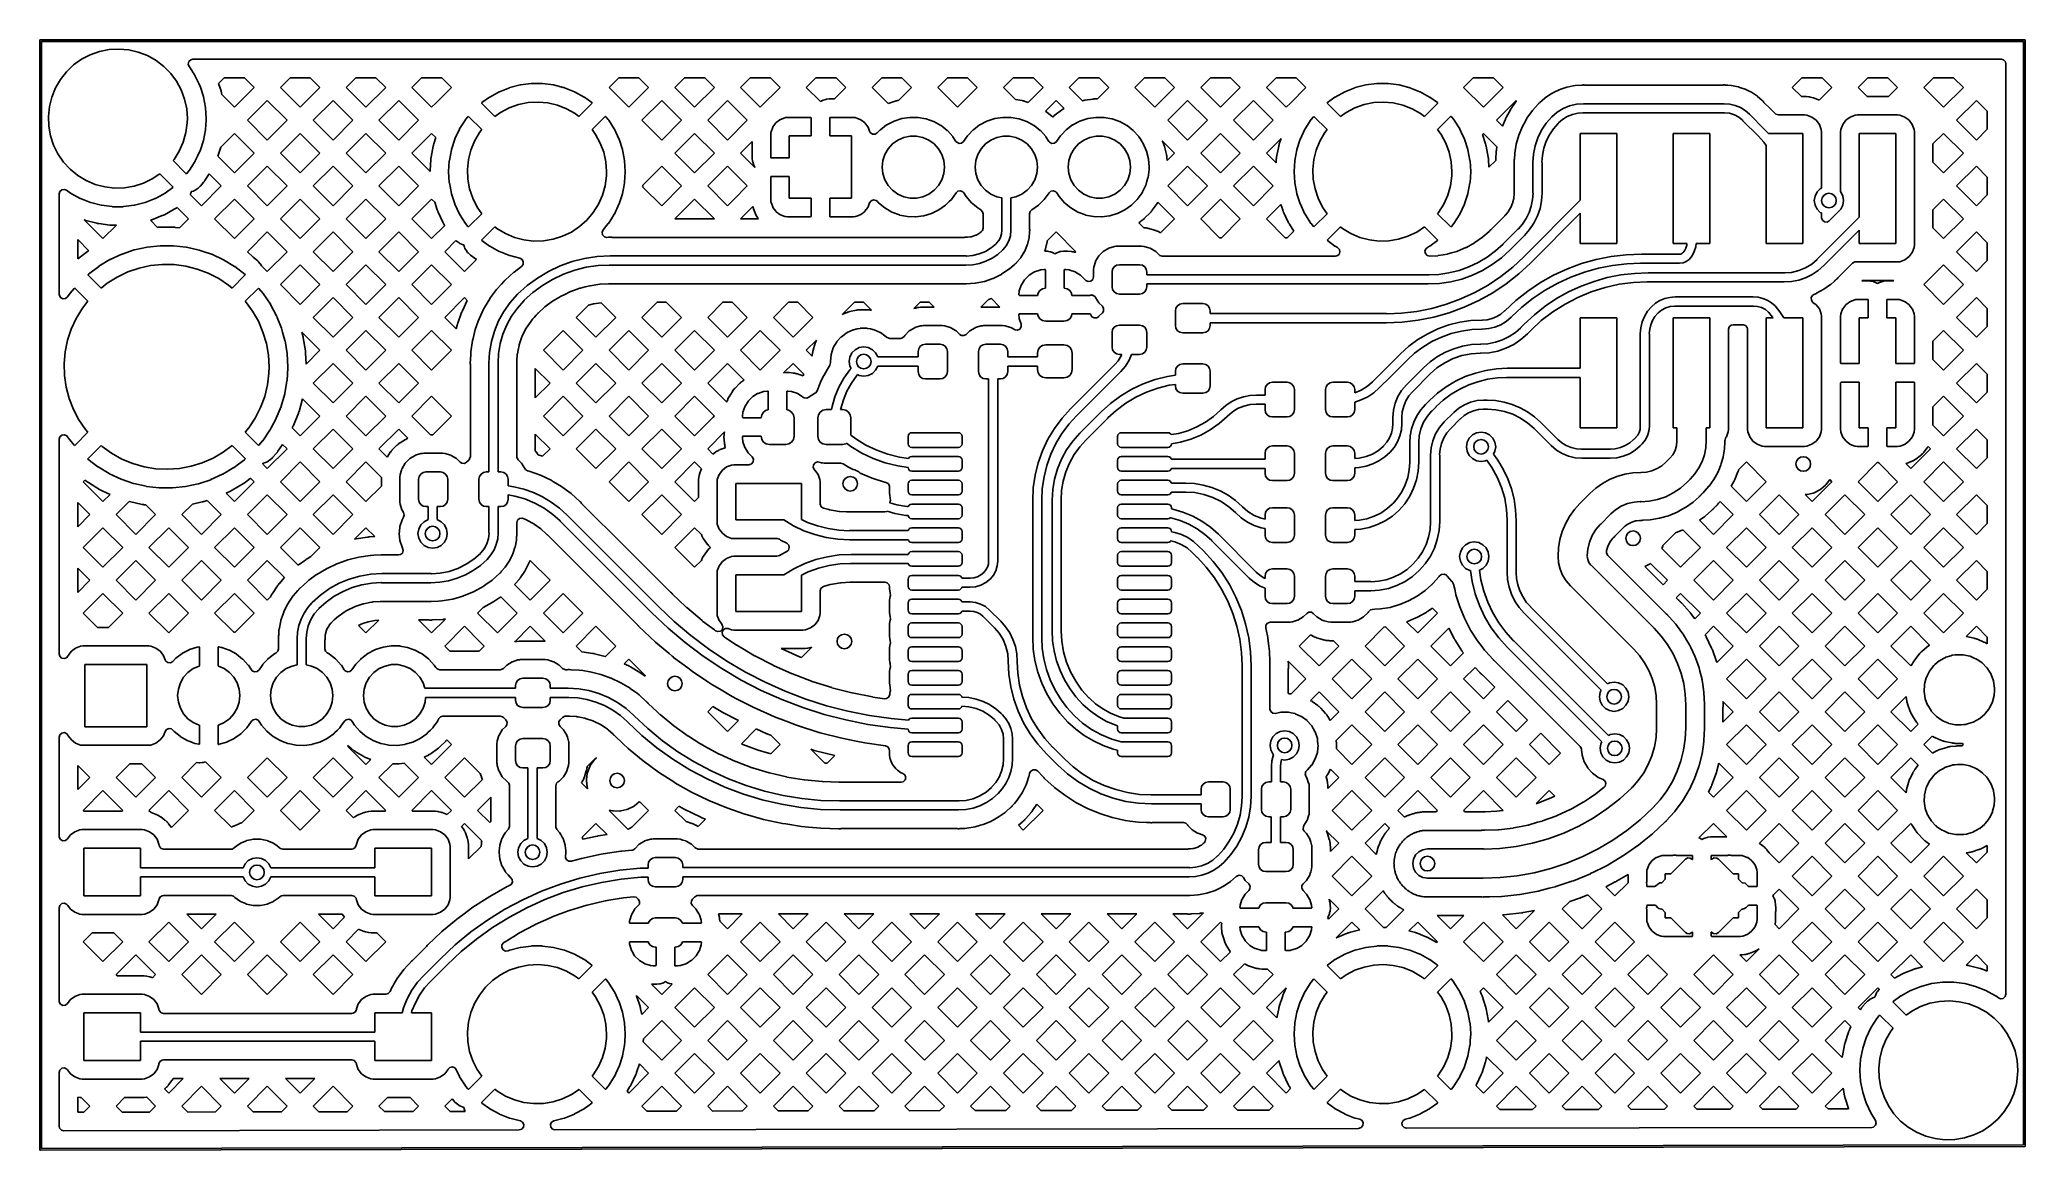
# Model space of a CAD drawing. Extents: x 54.1 to 108.3, y -71.2 to -40.8.
import ezdxf

# ---------------------------------------------------------------- set-up
doc = ezdxf.new("R2010")
doc.units = 0
doc.layers.add('BLACK', color=7, linetype='CONTINUOUS')

msp = doc.modelspace()

# ---------------------------------------------------------------- linework, layer by layer
at = {"layer": 'BLACK', "linetype": 'CONTINUOUS'}
for p, q in [((54.065, -40.87), (54.0723, -40.8523)), ((54.065, -71.17), (54.065, -40.87)), ((54.0723, -40.8523), (54.09, -40.845)), ((54.09, -40.845), (108.29, -40.845)), ((54.115, -40.895), (54.115, -71.145)), ((108.265, -40.895), (54.115, -40.895)), ((55.4454, -41.2563), (55.6986, -41.1673)), ((55.6986, -41.1673), (55.9619, -41.115)), ((55.9619, -41.115), (56.2298, -41.1002)), ((56.2298, -41.1002), (56.4972, -41.1234)), ((56.4972, -41.1234), (56.7587, -41.184)), ((56.7587, -41.184), (57.009, -41.2808)), ((108.265, -71.045), (108.265, -40.895)), ((108.29, -40.845), (108.308, -40.8523)), ((108.308, -40.8523), (108.315, -40.87)), ((108.315, -40.87), (108.315, -71.07)), ((54.6285, -41.932), (54.7947, -41.7213)), ((54.7947, -41.7213), (54.9889, -41.536)), ((54.9889, -41.536), (55.2073, -41.38)), ((55.2073, -41.38), (55.4454, -41.2563)), ((57.009, -41.2808), (57.2431, -41.412)), ((57.2431, -41.412), (57.4565, -41.5748)), ((57.4565, -41.5748), (57.6448, -41.766)), ((57.6448, -41.766), (57.8042, -41.9819)), ((58.1251, -41.5112), (58.1412, -41.442)), ((58.1489, -41.5781), (58.1251, -41.5112)), ((58.1412, -41.442), (58.1921, -41.3926)), ((58.1541, -41.5852), (58.1489, -41.5781)), ((58.3122, -41.8343), (58.1541, -41.5852)), ((58.1921, -41.3926), (58.2509, -41.378)), ((58.2509, -41.378), (107.656, -41.378)), ((107.656, -41.378), (107.724, -41.398)), ((107.724, -41.398), (107.771, -41.4517)), ((107.771, -41.4517), (107.782, -41.504)), ((107.782, -41.504), (107.782, -66.9284)), ((54.393, -42.4129), (54.4937, -42.1641)), ((54.4937, -42.1641), (54.6285, -41.932)), ((57.8042, -41.9819), (57.9317, -42.2181)), ((57.9317, -42.2181), (58.0246, -42.4699)), ((58.316, -41.8412), (58.3122, -41.8343)), ((58.41, -42.0409), (58.316, -41.8412)), ((58.4416, -42.1082), (58.41, -42.0409)), ((58.4446, -42.1156), (58.4416, -42.1082)), ((58.5357, -42.3962), (58.4446, -42.1156)), ((59.1092, -41.884), (58.9523, -42.0409)), ((58.9523, -42.0409), (59.0182, -42.2436)), ((59.0182, -42.2436), (59.0194, -42.2474)), ((59.0194, -42.2474), (59.0238, -42.2627)), ((59.0238, -42.2627), (59.0249, -42.2665)), ((59.0249, -42.2665), (59.0288, -42.2819)), ((59.0288, -42.2819), (59.0297, -42.2857)), ((59.0297, -42.2857), (59.0332, -42.3013)), ((59.0332, -42.3013), (59.034, -42.3052)), ((59.034, -42.3052), (59.0417, -42.3454)), ((59.6607, -41.884), (59.1092, -41.884)), ((59.385, -42.6887), (59.9252, -42.1485)), ((59.9252, -42.1485), (59.6607, -41.884)), ((60.9053, -41.884), (60.6408, -42.1485)), ((60.6408, -42.1485), (61.181, -42.6887)), ((61.4568, -41.884), (60.9053, -41.884)), ((61.181, -42.6887), (61.7213, -42.1485)), ((61.7213, -42.1485), (61.4568, -41.884)), ((62.7013, -41.884), (62.4369, -42.1485)), ((62.4369, -42.1485), (62.9771, -42.6887)), ((63.2528, -41.884), (62.7013, -41.884)), ((62.9771, -42.6887), (63.5173, -42.1485)), ((63.5173, -42.1485), (63.2528, -41.884)), ((63.5173, -42.1485), (63.5173, -42.1485)), ((64.4974, -41.884), (64.2329, -42.1485)), ((64.2329, -42.1485), (64.7731, -42.6887)), ((65.0489, -41.884), (64.4974, -41.884)), ((64.8867, -42.5752), (65.3134, -42.1485)), ((65.3134, -42.1485), (65.0489, -41.884)), ((66.6192, -42.2688), (66.3606, -42.4109)), ((66.6264, -42.2654), (66.6192, -42.2688)), ((66.9007, -42.1568), (66.6264, -42.2654)), ((66.9082, -42.1543), (66.9007, -42.1568)), ((67.1941, -42.081), (66.9082, -42.1543)), ((67.2018, -42.0795), (67.1941, -42.081)), ((67.4946, -42.0425), (67.2018, -42.0795)), ((67.5025, -42.042), (67.4946, -42.0425)), ((67.7975, -42.042), (67.5025, -42.042)), ((67.8054, -42.0425), (67.7975, -42.042)), ((68.0982, -42.0795), (67.8054, -42.0425)), ((68.1059, -42.081), (68.0982, -42.0795)), ((68.3689, -42.1485), (68.1059, -42.081)), ((68.3918, -42.1543), (68.3689, -42.1485)), ((68.3993, -42.1568), (68.3918, -42.1543)), ((68.6736, -42.2654), (68.3993, -42.1568)), ((68.6808, -42.2688), (68.6736, -42.2654)), ((68.9393, -42.4109), (68.6808, -42.2688)), ((69.8855, -41.884), (69.6211, -42.1485)), ((69.6211, -42.1485), (70.1613, -42.6887)), ((70.4371, -41.884), (69.8855, -41.884)), ((70.1613, -42.6887), (70.7015, -42.1485)), ((70.7015, -42.1485), (70.4371, -41.884)), ((70.7015, -42.1485), (70.7015, -42.1485)), ((71.6816, -41.884), (71.4171, -42.1485)), ((71.4171, -42.1485), (71.9573, -42.6887)), ((72.2331, -41.884), (71.6816, -41.884)), ((71.9573, -42.6887), (72.4976, -42.1485)), ((72.4976, -42.1485), (72.2331, -41.884)), ((73.4776, -41.884), (73.2132, -42.1485)), ((73.2132, -42.1485), (73.7534, -42.6887)), ((74.0292, -41.884), (73.4776, -41.884)), ((73.7534, -42.6887), (74.2936, -42.1485)), ((74.2936, -42.1485), (74.0292, -41.884)), ((75.2737, -41.884), (75.0092, -42.1485)), ((75.0092, -42.1485), (75.3962, -42.5354)), ((75.8252, -41.884), (75.2737, -41.884)), ((75.7758, -42.4623), (76.0897, -42.1485)), ((76.0897, -42.1485), (75.8252, -41.884)), ((77.0697, -41.884), (76.8053, -42.1485)), ((76.8053, -42.1485), (77.2465, -42.5897)), ((77.6213, -41.884), (77.0697, -41.884)), ((77.5323, -42.5019), (77.8857, -42.1485)), ((77.8857, -42.1485), (77.6213, -41.884)), ((78.8658, -41.884), (78.6013, -42.1485)), ((78.6013, -42.1485), (79.1415, -42.6887)), ((79.4173, -41.884), (78.8658, -41.884)), ((79.1415, -42.6887), (79.6818, -42.1485)), ((79.6818, -42.1485), (79.4173, -41.884)), ((79.6818, -42.1485), (79.6818, -42.1485)), ((80.6618, -41.884), (80.3974, -42.1485)), ((80.3974, -42.1485), (80.726, -42.4771)), ((81.2134, -41.884), (80.6618, -41.884)), ((81.068, -42.5583), (81.4778, -42.1485)), ((81.4778, -42.1485), (81.2134, -41.884)), ((82.4579, -41.884), (82.1934, -42.1485)), ((82.1934, -42.1485), (82.5592, -42.5142)), ((83.0094, -41.884), (82.4579, -41.884)), ((82.9614, -42.4609), (83.2739, -42.1485)), ((83.2739, -42.1485), (83.0094, -41.884)), ((84.2539, -41.884), (83.9895, -42.1485)), ((83.9895, -42.1485), (84.5297, -42.6887)), ((84.8055, -41.884), (84.2539, -41.884)), ((84.5297, -42.6887), (85.0699, -42.1485)), ((85.0699, -42.1485), (84.8055, -41.884)), ((86.05, -41.884), (85.7855, -42.1485)), ((85.7855, -42.1485), (86.3258, -42.6887)), ((86.6015, -41.884), (86.05, -41.884)), ((86.3258, -42.6887), (86.866, -42.1485)), ((86.866, -42.1485), (86.6015, -41.884)), ((86.866, -42.1485), (86.866, -42.1485)), ((87.846, -41.884), (87.5816, -42.1485)), ((87.5816, -42.1485), (88.1218, -42.6887)), ((88.3976, -41.884), (87.846, -41.884)), ((88.2353, -42.5752), (88.662, -42.1485)), ((88.662, -42.1485), (88.3976, -41.884)), ((89.7192, -42.2688), (89.4607, -42.4109)), ((89.7264, -42.2654), (89.7192, -42.2688)), ((90.0007, -42.1568), (89.7264, -42.2654)), ((90.0082, -42.1543), (90.0007, -42.1568)), ((90.2941, -42.081), (90.0082, -42.1543)), ((90.3018, -42.0795), (90.2941, -42.081)), ((90.5946, -42.0425), (90.3018, -42.0795)), ((90.6025, -42.042), (90.5946, -42.0425)), ((90.8975, -42.042), (90.6025, -42.042)), ((90.9054, -42.0425), (90.8975, -42.042)), ((91.1982, -42.0795), (90.9054, -42.0425)), ((91.2059, -42.081), (91.1982, -42.0795)), ((91.4689, -42.1485), (91.2059, -42.081)), ((91.4918, -42.1543), (91.4689, -42.1485)), ((91.4993, -42.1568), (91.4918, -42.1543)), ((91.7736, -42.2654), (91.4993, -42.1568)), ((91.7808, -42.2688), (91.7736, -42.2654)), ((92.0393, -42.4109), (91.7808, -42.2688)), ((93.2342, -41.884), (92.9697, -42.1485)), ((92.9697, -42.1485), (93.51, -42.6887)), ((93.7857, -41.884), (93.2342, -41.884)), ((93.51, -42.6887), (94.0502, -42.1485)), ((94.0502, -42.1485), (93.7857, -41.884)), ((95.3777, -42.3145), (95.3742, -42.3168)), ((95.4454, -42.2811), (95.3777, -42.3145)), ((95.5769, -42.2163), (95.4454, -42.2811)), ((95.5806, -42.2145), (95.5769, -42.2163)), ((95.5769, -42.2163), (95.5769, -42.2163)), ((95.6274, -42.1986), (95.5806, -42.2145)), ((95.7909, -42.1431), (95.6274, -42.1986)), ((95.791, -42.1431), (95.7909, -42.1431)), ((95.7949, -42.1417), (95.791, -42.1431)), ((95.9634, -42.1082), (95.7949, -42.1417)), ((96.0127, -42.0984), (95.9634, -42.1082)), ((96.0168, -42.0976), (96.0127, -42.0984)), ((96.0127, -42.0984), (96.0127, -42.0984)), ((96.0209, -42.0973), (96.0168, -42.0976)), ((96.1927, -42.0861), (96.0209, -42.0973)), ((96.0209, -42.0973), (96.0209, -42.0973)), ((96.222, -42.0841), (96.1927, -42.0861)), ((96.2289, -42.0835), (96.222, -42.0841)), ((96.2339, -42.0829), (96.2289, -42.0835)), ((96.2385, -42.0823), (96.2339, -42.0829)), ((96.2425, -42.0818), (96.2385, -42.0823)), ((96.2385, -42.0823), (96.2385, -42.0823)), ((96.2467, -42.0819), (96.2425, -42.0818)), ((96.2495, -42.0819), (96.2467, -42.0819)), ((96.2467, -42.0819), (96.2467, -42.0819)), ((96.2559, -42.082), (96.2495, -42.0819)), ((96.2788, -42.0852), (96.2559, -42.082)), ((96.2965, -42.0865), (96.2788, -42.0852)), ((100.04, -42.0865), (96.2965, -42.0865)), ((100.056, -42.0856), (100.04, -42.0865)), ((100.08, -42.0826), (100.056, -42.0856)), ((100.082, -42.0823), (100.08, -42.0826)), ((100.086, -42.0818), (100.082, -42.0823)), ((100.082, -42.0823), (100.082, -42.0823)), ((100.091, -42.0819), (100.086, -42.0818)), ((100.093, -42.0819), (100.091, -42.0819)), ((100.091, -42.0819), (100.091, -42.0819)), ((100.1, -42.082), (100.093, -42.0819)), ((100.104, -42.0826), (100.1, -42.082)), ((100.123, -42.0852), (100.104, -42.0826)), ((100.104, -42.0826), (100.104, -42.0826)), ((100.14, -42.0865), (100.123, -42.0852)), ((100.166, -42.0865), (100.14, -42.0865)), ((100.174, -42.0885), (100.166, -42.0865)), ((100.18, -42.0892), (100.174, -42.0885)), ((100.188, -42.0899), (100.18, -42.0892)), ((100.277, -42.0958), (100.188, -42.0899)), ((100.281, -42.0961), (100.277, -42.0958)), ((100.277, -42.0958), (100.277, -42.0958)), ((100.285, -42.0969), (100.281, -42.0961)), ((100.468, -42.1333), (100.285, -42.0969)), ((100.285, -42.0969), (100.285, -42.0969)), ((100.472, -42.1341), (100.468, -42.1333)), ((100.468, -42.1333), (100.468, -42.1333)), ((100.476, -42.1354), (100.472, -42.1341)), ((100.515, -42.1485), (100.476, -42.1354)), ((100.476, -42.1354), (100.476, -42.1354)), ((100.539, -42.1568), (100.515, -42.1485)), ((100.657, -42.1967), (100.539, -42.1568)), ((100.66, -42.1986), (100.657, -42.1967)), ((100.791, -42.2627), (100.66, -42.1986)), ((100.66, -42.1986), (100.66, -42.1986)), ((100.832, -42.283), (100.791, -42.2627)), ((100.994, -42.3913), (100.832, -42.283)), ((102.214, -41.884), (101.95, -42.1485)), ((101.95, -42.1485), (102.197, -42.3955)), ((102.766, -41.884), (102.214, -41.884)), ((102.684, -42.4954), (103.03, -42.1485)), ((103.03, -42.1485), (102.766, -41.884)), ((103.03, -42.1485), (103.03, -42.1485)), ((104.011, -41.884), (103.746, -42.1485)), ((103.746, -42.1485), (103.993, -42.3955)), ((104.562, -41.884), (104.011, -41.884)), ((104.826, -42.1485), (104.562, -41.884)), ((104.579, -42.3955), (104.826, -42.1485)), ((105.807, -41.884), (105.542, -42.1485)), ((105.542, -42.1485), (106.082, -42.6887)), ((106.358, -41.884), (105.807, -41.884)), ((106.082, -42.6887), (106.623, -42.1485)), ((106.623, -42.1485), (106.358, -41.884)), ((54.3009, -42.9403), (54.3283, -42.6733)), ((54.3283, -42.6733), (54.393, -42.4129)), ((58.0246, -42.4699), (58.081, -42.7323)), ((58.081, -42.7323), (58.1, -43)), ((58.5377, -42.4039), (58.5357, -42.3962)), ((58.593, -42.6937), (58.5377, -42.4039)), ((58.594, -42.7016), (58.593, -42.6937)), ((58.6125, -42.996), (58.594, -42.7016)), ((59.0417, -42.3454), (59.385, -42.6887)), ((60.283, -42.5063), (59.7428, -43.0465)), ((60.8232, -43.0465), (60.283, -42.5063)), ((62.0791, -42.5063), (61.5388, -43.0465)), ((62.6193, -43.0465), (62.0791, -42.5063)), ((63.8751, -42.5063), (63.3349, -43.0465)), ((64.4153, -43.0465), (63.8751, -42.5063)), ((64.7731, -42.6887), (64.8867, -42.5752)), ((66.1488, -42.5643), (66.1403, -42.5752)), ((66.1403, -42.5752), (66.1473, -42.588)), ((66.1473, -42.588), (66.5009, -42.9417)), ((66.354, -42.4152), (66.1488, -42.5643)), ((66.3606, -42.4109), (66.354, -42.4152)), ((66.5009, -42.9417), (66.6573, -42.83)), ((66.6573, -42.83), (66.8954, -42.7063)), ((66.8954, -42.7063), (67.1486, -42.6173)), ((67.1486, -42.6173), (67.4119, -42.565)), ((67.4119, -42.565), (67.6798, -42.5502)), ((67.6798, -42.5502), (67.9472, -42.5734)), ((67.9472, -42.5734), (68.2087, -42.634)), ((68.2087, -42.634), (68.459, -42.7308)), ((68.459, -42.7308), (68.6931, -42.862)), ((68.7985, -42.9423), (69.1531, -42.5877)), ((68.946, -42.4152), (68.9393, -42.4109)), ((69.1509, -42.564), (68.946, -42.4152)), ((69.1597, -42.5756), (69.1509, -42.564)), ((69.1531, -42.5877), (69.1597, -42.5756)), ((71.0593, -42.5063), (70.5191, -43.0465)), ((71.5995, -43.0465), (71.0593, -42.5063)), ((72.8554, -42.5063), (72.3151, -43.0465)), ((73.3956, -43.0465), (72.8554, -42.5063)), ((75.3962, -42.5354), (75.4506, -42.5069)), ((75.4506, -42.5069), (75.4735, -42.4977)), ((75.4735, -42.4977), (75.5417, -42.4777)), ((75.5417, -42.4777), (75.5592, -42.4739)), ((75.5592, -42.4739), (75.6308, -42.4636)), ((75.6308, -42.4636), (75.6487, -42.4623)), ((75.6487, -42.4623), (75.7758, -42.4623)), ((77.2465, -42.5897), (77.2493, -42.5887)), ((77.2493, -42.5887), (77.4616, -42.5193)), ((77.4616, -42.5193), (77.4666, -42.5178)), ((77.4666, -42.5178), (77.4866, -42.5121)), ((77.4866, -42.5121), (77.4916, -42.5108)), ((77.4916, -42.5108), (77.5117, -42.506)), ((77.5117, -42.506), (77.5168, -42.505)), ((77.5168, -42.505), (77.5323, -42.5019)), ((80.726, -42.4771), (80.9117, -42.5102)), ((80.9117, -42.5102), (80.9167, -42.5112)), ((80.9167, -42.5112), (80.9371, -42.5157)), ((80.9371, -42.5157), (80.9421, -42.5169)), ((80.9421, -42.5169), (80.9621, -42.5222)), ((80.9621, -42.5222), (80.967, -42.5236)), ((80.967, -42.5236), (80.9869, -42.5298)), ((80.9869, -42.5298), (80.9918, -42.5314)), ((80.9918, -42.5314), (81.068, -42.5583)), ((81.8356, -42.5063), (81.5457, -42.7962)), ((81.5457, -42.7962), (81.718, -42.9323)), ((81.8059, -42.9023), (81.9845, -42.7682)), ((82.0538, -42.7245), (81.8356, -42.5063)), ((81.9845, -42.7682), (81.9887, -42.7651)), ((81.9887, -42.7651), (82.0059, -42.7533)), ((82.0059, -42.7533), (82.0102, -42.7505)), ((82.0102, -42.7505), (82.0277, -42.7395)), ((82.0277, -42.7395), (82.0321, -42.7368)), ((82.0321, -42.7368), (82.0502, -42.7265)), ((82.0502, -42.7265), (82.0538, -42.7245)), ((82.5592, -42.5142), (82.5666, -42.5121)), ((82.5666, -42.5121), (82.5716, -42.5108)), ((82.5716, -42.5108), (82.5917, -42.506)), ((82.5917, -42.506), (82.5968, -42.505)), ((82.5968, -42.505), (82.6172, -42.501)), ((82.6172, -42.501), (82.6223, -42.5001)), ((82.6223, -42.5001), (82.8431, -42.4663)), ((82.8431, -42.4663), (82.8482, -42.4656)), ((82.8482, -42.4656), (82.8689, -42.4633)), ((82.8689, -42.4633), (82.8741, -42.4628)), ((82.8741, -42.4628), (82.8947, -42.4614)), ((82.8947, -42.4614), (82.8998, -42.4611)), ((82.8998, -42.4611), (82.9206, -42.4605)), ((82.9206, -42.4605), (82.9258, -42.4605)), ((82.9258, -42.4605), (82.9614, -42.4609)), ((85.4277, -42.5063), (84.8875, -43.0465)), ((85.968, -43.0465), (85.4277, -42.5063)), ((87.2238, -42.5063), (86.6835, -43.0465)), ((87.764, -43.0465), (87.2238, -42.5063)), ((88.1218, -42.6887), (88.2353, -42.5752)), ((89.2488, -42.5643), (89.2403, -42.5752)), ((89.2403, -42.5752), (89.2473, -42.588)), ((89.2473, -42.588), (89.6009, -42.9417)), ((89.454, -42.4152), (89.2488, -42.5643)), ((89.4607, -42.4109), (89.454, -42.4152)), ((89.6009, -42.9417), (89.7573, -42.83)), ((89.7573, -42.83), (89.9954, -42.7063)), ((89.9954, -42.7063), (90.2486, -42.6173)), ((90.2486, -42.6173), (90.5119, -42.565)), ((90.5119, -42.565), (90.7798, -42.5502)), ((90.7798, -42.5502), (91.0472, -42.5734)), ((91.0472, -42.5734), (91.3087, -42.634)), ((91.3087, -42.634), (91.559, -42.7308)), ((91.559, -42.7308), (91.7931, -42.862)), ((91.8985, -42.9423), (92.2531, -42.5877)), ((92.046, -42.4152), (92.0393, -42.4109)), ((92.2509, -42.564), (92.046, -42.4152)), ((92.2597, -42.5756), (92.2509, -42.564)), ((92.2531, -42.5877), (92.2597, -42.5756)), ((94.408, -42.5063), (93.8678, -43.0465)), ((94.1337, -42.969), (94.2576, -42.7448)), ((94.2576, -42.7448), (94.2594, -42.7417)), ((94.2594, -42.7417), (94.2666, -42.7295)), ((94.2666, -42.7295), (94.2684, -42.7264)), ((94.2684, -42.7264), (94.276, -42.7145)), ((94.276, -42.7145), (94.2779, -42.7115)), ((94.2779, -42.7115), (94.2858, -42.6996)), ((94.2858, -42.6996), (94.2878, -42.6967)), ((94.2878, -42.6967), (94.4167, -42.515)), ((94.4167, -42.515), (94.408, -42.5063)), ((94.8488, -42.7806), (94.7005, -42.9895)), ((95.0059, -42.6047), (94.8488, -42.7806)), ((95.0111, -42.5985), (95.0059, -42.6047)), ((95.0162, -42.592), (95.0111, -42.5985)), ((95.0188, -42.5888), (95.0162, -42.592)), ((95.0162, -42.592), (95.0162, -42.592)), ((95.0217, -42.5859), (95.0188, -42.5888)), ((95.0254, -42.5823), (95.0217, -42.5859)), ((95.0217, -42.5859), (95.0217, -42.5859)), ((95.0283, -42.5794), (95.0254, -42.5823)), ((95.0254, -42.5823), (95.0254, -42.5823)), ((95.0316, -42.5769), (95.0283, -42.5794)), ((95.0422, -42.569), (95.0316, -42.5769)), ((95.0316, -42.5769), (95.0316, -42.5769)), ((95.0496, -42.563), (95.0422, -42.569)), ((95.0527, -42.5602), (95.0496, -42.563)), ((95.1163, -42.5045), (95.0527, -42.5602)), ((95.1864, -42.443), (95.1163, -42.5045)), ((95.1895, -42.4402), (95.1864, -42.443)), ((95.1864, -42.443), (95.1864, -42.443)), ((95.193, -42.438), (95.1895, -42.4402)), ((95.3742, -42.3168), (95.193, -42.438)), ((95.193, -42.438), (95.193, -42.438)), ((95.3742, -42.3168), (95.3742, -42.3168)), ((95.3816, -42.9516), (95.5269, -42.8275)), ((95.5269, -42.8275), (95.6898, -42.7277)), ((95.6898, -42.7277), (95.8663, -42.6546)), ((95.8663, -42.6546), (96.0521, -42.61)), ((96.0907, -42.854), (95.9426, -42.8895)), ((96.0521, -42.61), (96.2425, -42.595)), ((96.2292, -42.8431), (96.0907, -42.854)), ((96.2425, -42.845), (96.2292, -42.8431)), ((96.2425, -42.595), (100.086, -42.595)), ((100.086, -42.845), (96.2425, -42.845)), ((100.086, -42.595), (100.24, -42.607)), ((100.096, -42.8424), (100.086, -42.845)), ((100.229, -42.8555), (100.096, -42.8424)), ((100.367, -42.8972), (100.229, -42.8555)), ((100.24, -42.607), (100.389, -42.6429)), ((100.389, -42.6429), (100.531, -42.7017)), ((100.531, -42.7017), (100.662, -42.7819)), ((100.662, -42.7819), (100.778, -42.8816)), ((100.997, -42.394), (100.994, -42.3913)), ((101.118, -42.5001), (100.997, -42.394)), ((101.123, -42.5045), (101.118, -42.5001)), ((101.138, -42.5162), (101.123, -42.5045)), ((101.141, -42.5188), (101.138, -42.5162)), ((101.138, -42.5162), (101.138, -42.5162)), ((101.144, -42.5217), (101.141, -42.5188)), ((101.146, -42.5235), (101.144, -42.5217)), ((101.144, -42.5217), (101.144, -42.5217)), ((101.151, -42.5283), (101.146, -42.5235)), ((101.153, -42.5316), (101.151, -42.5283)), ((101.164, -42.5468), (101.153, -42.5316)), ((101.153, -42.5316), (101.153, -42.5316)), ((101.176, -42.5602), (101.164, -42.5468)), ((101.342, -42.7265), (101.176, -42.5602)), ((101.48, -42.8646), (101.342, -42.7265)), ((102.197, -42.3955), (102.285, -42.3955)), ((102.285, -42.3955), (102.289, -42.3955)), ((102.289, -42.3955), (102.302, -42.3959)), ((102.302, -42.3959), (102.306, -42.3961)), ((102.306, -42.3961), (102.319, -42.3968)), ((102.319, -42.3968), (102.323, -42.397)), ((102.323, -42.397), (102.336, -42.3981)), ((102.336, -42.3981), (102.34, -42.3985)), ((102.34, -42.3985), (102.402, -42.4052)), ((102.402, -42.4052), (102.41, -42.4063)), ((102.41, -42.4063), (102.441, -42.4117)), ((102.441, -42.4117), (102.449, -42.4133)), ((102.449, -42.4133), (102.479, -42.4206)), ((102.479, -42.4206), (102.487, -42.4226)), ((102.487, -42.4226), (102.517, -42.4319)), ((102.517, -42.4319), (102.525, -42.4345)), ((102.525, -42.4345), (102.661, -42.4856)), ((102.661, -42.4856), (102.67, -42.489)), ((102.67, -42.489), (102.684, -42.4954)), ((103.993, -42.3955), (104.579, -42.3955)), ((106.98, -42.5063), (106.44, -43.0465)), ((107.276, -42.8019), (106.98, -42.5063)), ((107.276, -43.2911), (107.276, -42.8019)), ((54.3115, -43.2085), (54.3009, -42.9403)), ((54.3597, -43.4725), (54.3115, -43.2085)), ((58.0605, -43.3853), (57.9877, -43.6436)), ((58.0963, -43.1193), (58.0605, -43.3853)), ((58.1, -43), (58.0963, -43.1193)), ((58.5377, -43.5961), (58.593, -43.3063)), ((58.593, -43.3063), (58.594, -43.2984)), ((58.594, -43.2984), (58.6098, -43.0465)), ((58.6098, -43.0465), (58.6125, -43.004)), ((58.6125, -43.004), (58.6125, -42.996)), ((59.7428, -43.0465), (60.283, -43.5867)), ((60.283, -43.5867), (60.8232, -43.0465)), ((61.5388, -43.0465), (62.0791, -43.5867)), ((62.0791, -43.5867), (62.6193, -43.0465)), ((62.6193, -43.0465), (62.6193, -43.0465)), ((63.3349, -43.0465), (63.8751, -43.5867)), ((63.8751, -43.5867), (64.4153, -43.0465)), ((65.534, -43.2912), (65.4084, -43.5582)), ((65.5378, -43.2843), (65.534, -43.2912)), ((65.6959, -43.0352), (65.5378, -43.2843)), ((65.7006, -43.0288), (65.6959, -43.0352)), ((65.7665, -42.949), (65.7006, -43.0288)), ((65.7766, -42.9418), (65.7665, -42.949)), ((65.7899, -42.9491), (65.7766, -42.9418)), ((66.1422, -43.3014), (65.7899, -42.9491)), ((65.9437, -43.6141), (66.0785, -43.382)), ((66.0785, -43.382), (66.1422, -43.3014)), ((68.6931, -42.862), (68.7985, -42.9423)), ((69.5112, -42.948), (69.1578, -43.3014)), ((69.1578, -43.3014), (69.2542, -43.4319)), ((69.522, -42.9418), (69.5112, -42.948)), ((69.5345, -42.9502), (69.522, -42.9418)), ((69.5994, -43.0288), (69.5345, -42.9502)), ((69.6041, -43.0352), (69.5994, -43.0288)), ((69.6113, -43.0465), (69.6041, -43.0352)), ((69.7622, -43.2843), (69.6113, -43.0465)), ((69.766, -43.2912), (69.7622, -43.2843)), ((69.8916, -43.5582), (69.766, -43.2912)), ((70.5191, -43.0465), (71.0593, -43.5867)), ((71.0593, -43.5867), (71.5995, -43.0465)), ((71.5995, -43.0465), (71.5995, -43.0465)), ((72.3151, -43.0465), (72.8554, -43.5867)), ((72.8554, -43.5867), (73.3956, -43.0465)), ((74.0426, -43.3739), (74.0371, -43.4248)), ((74.0462, -43.3587), (74.0426, -43.3739)), ((74.0914, -43.2382), (74.0462, -43.3587)), ((74.0999, -43.2227), (74.0914, -43.2382)), ((74.1764, -43.1206), (74.0999, -43.2227)), ((74.189, -43.108), (74.1764, -43.1206)), ((74.2911, -43.0315), (74.189, -43.108)), ((74.3067, -43.023), (74.2911, -43.0315)), ((74.4271, -42.9778), (74.3067, -43.023)), ((74.4424, -42.9742), (74.4271, -42.9778)), ((74.4932, -42.9687), (74.4424, -42.9742)), ((74.5001, -42.9683), (74.4932, -42.9687)), ((75.1272, -42.9683), (74.5001, -42.9683)), ((75.1349, -42.97), (75.1272, -42.9683)), ((75.1362, -42.9712), (75.1349, -42.97)), ((75.1407, -42.9864), (75.1362, -42.9712)), ((75.1407, -43.4763), (75.1407, -42.9864)), ((75.6504, -42.9742), (75.6487, -42.9818)), ((75.6487, -42.9818), (75.6487, -43.4763)), ((75.6516, -42.9728), (75.6504, -42.9742)), ((75.6668, -42.9683), (75.6516, -42.9728)), ((76.2894, -42.9683), (75.6668, -42.9683)), ((76.2962, -42.9687), (76.2894, -42.9683)), ((76.3471, -42.9742), (76.2962, -42.9687)), ((76.3623, -42.9778), (76.3471, -42.9742)), ((76.4828, -43.023), (76.3623, -42.9778)), ((76.4984, -43.0315), (76.4828, -43.023)), ((76.6004, -43.108), (76.4984, -43.0315)), ((76.613, -43.1206), (76.6004, -43.108)), ((76.6895, -43.2227), (76.613, -43.1206)), ((76.698, -43.2382), (76.6895, -43.2227)), ((76.7395, -43.3489), (76.698, -43.2382)), ((76.7584, -43.3825), (76.7395, -43.3489)), ((76.8162, -43.4237), (76.7584, -43.3825)), ((76.9486, -43.3918), (76.8871, -43.4272)), ((77.0261, -43.3107), (76.9486, -43.3918)), ((77.0297, -43.3069), (77.0261, -43.3107)), ((77.0338, -43.3038), (77.0297, -43.3069)), ((77.2042, -43.1759), (77.0338, -43.3038)), ((77.2083, -43.1728), (77.2042, -43.1759)), ((77.2042, -43.1759), (77.2042, -43.1759)), ((77.4065, -43.0697), (77.2083, -43.1728)), ((77.6188, -43.0003), (77.4065, -43.0697)), ((77.8396, -42.9665), (77.6188, -43.0003)), ((77.8448, -42.9665), (77.8396, -42.9665)), ((77.9892, -42.9683), (77.8448, -42.9665)), ((77.8448, -42.9665), (77.8448, -42.9665)), ((78.063, -42.9692), (77.9892, -42.9683)), ((78.0681, -42.9701), (78.063, -42.9692)), ((78.2778, -43.0075), (78.0681, -42.9701)), ((78.0681, -42.9701), (78.0681, -42.9701)), ((78.2829, -43.0084), (78.2778, -43.0075)), ((78.2778, -43.0075), (78.2778, -43.0075)), ((78.2878, -43.0101), (78.2829, -43.0084)), ((78.4886, -43.0812), (78.2878, -43.0101)), ((78.2878, -43.0101), (78.2878, -43.0101)), ((78.4935, -43.0829), (78.4886, -43.0812)), ((78.4886, -43.0812), (78.4886, -43.0812)), ((78.6891, -43.1909), (78.4935, -43.0829)), ((78.6931, -43.1941), (78.6891, -43.1909)), ((78.8603, -43.3261), (78.6931, -43.1941)), ((78.6931, -43.1941), (78.6931, -43.1941)), ((78.8603, -43.3262), (78.8603, -43.3261)), ((78.8644, -43.3294), (78.8603, -43.3262)), ((79.0147, -43.4946), (78.8644, -43.3294)), ((79.5661, -43.3107), (79.4398, -43.4428)), ((79.5697, -43.3069), (79.5661, -43.3107)), ((79.5738, -43.3038), (79.5697, -43.3069)), ((79.7442, -43.1759), (79.5738, -43.3038)), ((79.7483, -43.1728), (79.7442, -43.1759)), ((79.7442, -43.1759), (79.7442, -43.1759)), ((79.9465, -43.0697), (79.7483, -43.1728)), ((80.1588, -43.0003), (79.9465, -43.0697)), ((80.3796, -42.9665), (80.1588, -43.0003)), ((80.3848, -42.9665), (80.3796, -42.9665)), ((80.5292, -42.9683), (80.3848, -42.9665)), ((80.3848, -42.9665), (80.3848, -42.9665)), ((80.603, -42.9692), (80.5292, -42.9683)), ((80.6081, -42.9701), (80.603, -42.9692)), ((80.8178, -43.0075), (80.6081, -42.9701)), ((80.6081, -42.9701), (80.6081, -42.9701)), ((80.8229, -43.0084), (80.8178, -43.0075)), ((80.8178, -43.0075), (80.8178, -43.0075)), ((80.8278, -43.0101), (80.8229, -43.0084)), ((81.0286, -43.0812), (80.8278, -43.0101)), ((80.8278, -43.0101), (80.8278, -43.0101)), ((81.0335, -43.0829), (81.0286, -43.0812)), ((81.0286, -43.0812), (81.0286, -43.0812)), ((81.2291, -43.1909), (81.0335, -43.0829)), ((81.2331, -43.1941), (81.2291, -43.1909)), ((81.4003, -43.3261), (81.2331, -43.1941)), ((81.2331, -43.1941), (81.2331, -43.1941)), ((81.4003, -43.3262), (81.4003, -43.3261)), ((81.4044, -43.3294), (81.4003, -43.3262)), ((81.5547, -43.4946), (81.4044, -43.3294)), ((81.718, -42.9323), (81.722, -42.9355)), ((81.722, -42.9355), (81.7378, -42.9491)), ((81.7378, -42.9491), (81.7416, -42.9525)), ((81.7416, -42.9525), (81.7453, -42.9559)), ((81.7453, -42.9559), (81.7475, -42.9537)), ((81.7475, -42.9537), (81.7625, -42.9392)), ((81.7625, -42.9392), (81.7663, -42.9357)), ((81.7663, -42.9357), (81.7817, -42.922)), ((81.7817, -42.922), (81.7857, -42.9187)), ((81.7857, -42.9187), (81.8018, -42.9055)), ((81.8018, -42.9055), (81.8059, -42.9023)), ((82.1061, -43.3107), (81.9798, -43.4428)), ((82.1097, -43.3069), (82.1061, -43.3107)), ((82.1138, -43.3038), (82.1097, -43.3069)), ((82.2842, -43.1759), (82.1138, -43.3038)), ((82.2883, -43.1728), (82.2842, -43.1759)), ((82.2842, -43.1759), (82.2842, -43.1759)), ((82.4865, -43.0697), (82.2883, -43.1728)), ((82.6988, -43.0003), (82.4865, -43.0697)), ((82.9196, -42.9665), (82.6988, -43.0003)), ((82.9248, -42.9665), (82.9196, -42.9665)), ((83.0692, -42.9683), (82.9248, -42.9665)), ((82.9248, -42.9665), (82.9248, -42.9665)), ((83.143, -42.9692), (83.0692, -42.9683)), ((83.1481, -42.9701), (83.143, -42.9692)), ((83.3578, -43.0075), (83.1481, -42.9701)), ((83.1481, -42.9701), (83.1481, -42.9701)), ((83.3629, -43.0084), (83.3578, -43.0075)), ((83.3578, -43.0075), (83.3578, -43.0075)), ((83.3678, -43.0101), (83.3629, -43.0084)), ((83.4706, -43.0465), (83.3678, -43.0101)), ((83.3678, -43.0101), (83.3678, -43.0101)), ((83.5686, -43.0812), (83.4706, -43.0465)), ((83.5735, -43.0829), (83.5686, -43.0812)), ((83.5686, -43.0812), (83.5686, -43.0812)), ((83.7691, -43.1909), (83.5735, -43.0829)), ((83.7731, -43.1941), (83.7691, -43.1909)), ((83.9403, -43.3261), (83.7731, -43.1941)), ((83.7731, -43.1941), (83.7731, -43.1941)), ((83.9403, -43.3262), (83.9403, -43.3261)), ((83.9444, -43.3294), (83.9403, -43.3262)), ((84.0947, -43.4946), (83.9444, -43.3294)), ((84.8875, -43.0465), (85.4277, -43.5867)), ((85.4277, -43.5867), (85.968, -43.0465)), ((86.6835, -43.0465), (87.2238, -43.5867)), ((87.2238, -43.5867), (87.764, -43.0465)), ((88.634, -43.2912), (88.5084, -43.5582)), ((88.6378, -43.2843), (88.634, -43.2912)), ((88.7959, -43.0352), (88.6378, -43.2843)), ((88.8006, -43.0288), (88.7959, -43.0352)), ((88.8665, -42.949), (88.8006, -43.0288)), ((88.8766, -42.9418), (88.8665, -42.949)), ((88.8899, -42.9491), (88.8766, -42.9418)), ((89.2421, -43.3014), (88.8899, -42.9491)), ((89.0437, -43.6141), (89.1785, -43.382)), ((89.1785, -43.382), (89.2421, -43.3014)), ((91.7931, -42.862), (91.8985, -42.9423)), ((92.6112, -42.948), (92.2578, -43.3014)), ((92.2578, -43.3014), (92.3542, -43.4319)), ((92.622, -42.9418), (92.6112, -42.948)), ((92.6345, -42.9502), (92.622, -42.9418)), ((92.6994, -43.0288), (92.6345, -42.9502)), ((92.7041, -43.0352), (92.6994, -43.0288)), ((92.7113, -43.0465), (92.7041, -43.0352)), ((92.8622, -43.2843), (92.7113, -43.0465)), ((92.866, -43.2912), (92.8622, -43.2843)), ((92.9319, -43.4313), (92.866, -43.2912)), ((93.8678, -43.0465), (94.0307, -43.2094)), ((94.0307, -43.2094), (94.1091, -43.0202)), ((94.1091, -43.0202), (94.1105, -43.0169)), ((94.1105, -43.0169), (94.1163, -43.0039)), ((94.1163, -43.0039), (94.1178, -43.0007)), ((94.1178, -43.0007), (94.1239, -42.988)), ((94.1239, -42.988), (94.1255, -42.9848)), ((94.1255, -42.9848), (94.132, -42.9722)), ((94.132, -42.9722), (94.1337, -42.969)), ((94.5765, -43.2138), (94.4785, -43.4505)), ((94.6571, -43.068), (94.5765, -43.2138)), ((94.6988, -42.9926), (94.6571, -43.068)), ((94.7005, -42.9895), (94.6988, -42.9926)), ((94.6988, -42.9926), (94.6988, -42.9926)), ((94.9973, -43.5268), (95.0999, -43.3188)), ((95.0999, -43.3188), (95.2287, -43.126)), ((95.2287, -43.126), (95.3816, -42.9516)), ((95.4245, -43.2762), (95.3136, -43.4421)), ((95.3816, -42.9516), (95.3816, -42.9516)), ((95.5496, -43.1335), (95.4245, -43.2762)), ((95.5584, -43.1284), (95.5496, -43.1335)), ((95.5629, -43.1206), (95.5584, -43.1284)), ((95.6721, -43.0274), (95.5629, -43.1206)), ((95.8019, -42.9478), (95.6721, -43.0274)), ((95.9426, -42.8895), (95.8019, -42.9478)), ((100.493, -42.9649), (100.367, -42.8972)), ((100.593, -43.0467), (100.493, -42.9649)), ((100.602, -43.0584), (100.593, -43.0467)), ((101.017, -43.4739), (100.602, -43.0584)), ((100.778, -42.8816), (101.194, -43.2972)), ((101.194, -43.2972), (101.194, -43.2972)), ((101.194, -43.2972), (101.295, -43.41)), ((101.501, -42.8815), (101.48, -42.8646)), ((101.57, -42.9015), (101.501, -42.8815)), ((102.285, -42.9015), (101.57, -42.9015)), ((102.347, -42.9083), (102.285, -42.9015)), ((102.484, -42.9594), (102.347, -42.9083)), ((102.6, -43.0467), (102.484, -42.9594)), ((102.688, -43.1633), (102.6, -43.0467)), ((102.739, -43.2997), (102.688, -43.1633)), ((102.746, -43.3619), (102.739, -43.2997)), ((102.746, -44.9008), (102.746, -43.3619)), ((103.275, -43.2997), (103.269, -43.3619)), ((103.269, -43.3619), (103.269, -44.9998)), ((103.326, -43.1633), (103.275, -43.2997)), ((103.414, -43.0467), (103.326, -43.1633)), ((103.53, -42.9594), (103.414, -43.0467)), ((103.667, -42.9083), (103.53, -42.9594)), ((103.729, -42.9015), (103.667, -42.9083)), ((104.825, -42.9015), (103.729, -42.9015)), ((104.887, -42.9083), (104.825, -42.9015)), ((105.024, -42.9594), (104.887, -42.9083)), ((105.14, -43.0465), (105.024, -42.9594)), ((105.14, -43.0467), (105.14, -43.0465)), ((105.228, -43.1633), (105.14, -43.0467)), ((105.279, -43.2997), (105.228, -43.1633)), ((105.286, -43.3619), (105.279, -43.2997)), ((105.286, -46.4581), (105.286, -43.3619)), ((106.44, -43.0465), (106.98, -43.5867)), ((106.98, -43.5867), (107.276, -43.2911)), ((54.4446, -43.7271), (54.3597, -43.4725)), ((54.5646, -43.9672), (54.4446, -43.7271)), ((57.8792, -43.8891), (57.7371, -44.1168)), ((57.9877, -43.6436), (57.8792, -43.8891)), ((58.3769, -44.0293), (58.4416, -43.8918)), ((58.4416, -43.8918), (58.4446, -43.8844)), ((58.4446, -43.8844), (58.5357, -43.6038)), ((58.5357, -43.6038), (58.5377, -43.5961)), ((59.0111, -43.7781), (58.9295, -44.0293)), ((59.385, -43.4043), (59.0111, -43.7781)), ((59.9252, -43.9445), (59.385, -43.4043)), ((61.181, -43.4043), (60.6408, -43.9445)), ((61.7213, -43.9445), (61.181, -43.4043)), ((62.9771, -43.4043), (62.4369, -43.9445)), ((63.5173, -43.9445), (62.9771, -43.4043)), ((64.7731, -43.4043), (64.2329, -43.9445)), ((64.7592, -44.0528), (64.816, -43.7552)), ((64.8884, -43.5195), (64.7731, -43.4043)), ((64.816, -43.7552), (64.8168, -43.7513)), ((64.8168, -43.7513), (64.8203, -43.7357)), ((64.8203, -43.7357), (64.8212, -43.7319)), ((64.8212, -43.7319), (64.8251, -43.7165)), ((64.8251, -43.7165), (64.8262, -43.7127)), ((64.8262, -43.7127), (64.8306, -43.6974)), ((64.8306, -43.6974), (64.8318, -43.6936)), ((64.8318, -43.6936), (64.8884, -43.5195)), ((65.3123, -43.8539), (65.257, -44.1437)), ((65.3143, -43.8462), (65.3123, -43.8539)), ((65.4054, -43.5656), (65.3143, -43.8462)), ((65.4084, -43.5582), (65.4054, -43.5656)), ((65.7783, -44.1233), (65.843, -43.8629)), ((65.843, -43.8629), (65.9437, -43.6141)), ((69.2542, -43.4319), (69.3817, -43.6681)), ((69.3817, -43.6681), (69.4746, -43.9199)), ((69.4746, -43.9199), (69.531, -44.1823)), ((69.8946, -43.5656), (69.8916, -43.5582)), ((69.9857, -43.8462), (69.8946, -43.5656)), ((69.9877, -43.8539), (69.9857, -43.8462)), ((70.005, -43.9445), (69.9877, -43.8539)), ((71.9573, -43.4043), (71.4171, -43.9445)), ((72.4976, -43.9445), (71.9573, -43.4043)), ((73.5307, -43.627), (73.2132, -43.9445)), ((73.5307, -44.0723), (73.5307, -43.627)), ((74.0371, -43.4248), (74.0367, -43.4316)), ((74.0367, -43.4316), (74.0367, -44.0542)), ((74.5447, -44.0723), (74.5447, -43.4763)), ((74.5447, -43.4763), (75.1407, -43.4763)), ((75.6487, -43.4763), (76.2447, -43.4763)), ((76.2447, -43.4763), (76.2447, -45.1763)), ((76.8871, -43.4272), (76.8162, -43.4237)), ((77.1582, -43.9806), (77.2471, -43.8267)), ((77.2471, -43.8267), (77.366, -43.6946)), ((77.366, -43.6946), (77.5097, -43.5902)), ((77.5097, -43.5902), (77.6721, -43.5179)), ((77.6721, -43.5179), (77.8459, -43.481)), ((77.8459, -43.481), (78.0236, -43.481)), ((78.0236, -43.481), (78.1974, -43.5179)), ((78.1974, -43.5179), (78.3597, -43.5902)), ((78.3597, -43.5902), (78.5035, -43.6946)), ((78.5035, -43.6946), (78.6224, -43.8267)), ((78.6224, -43.8267), (78.7112, -43.9806)), ((79.0175, -43.4989), (79.0147, -43.4946)), ((79.098, -43.6234), (79.0175, -43.4989)), ((79.0175, -43.4989), (79.0175, -43.4989)), ((79.1187, -43.6478), (79.098, -43.6234)), ((79.1825, -43.6791), (79.1187, -43.6478)), ((79.253, -43.6709), (79.1825, -43.6791)), ((79.3079, -43.6259), (79.253, -43.6709)), ((79.4154, -43.4684), (79.3079, -43.6259)), ((79.4398, -43.4428), (79.4154, -43.4684)), ((79.6982, -43.9806), (79.7871, -43.8267)), ((79.7871, -43.8267), (79.906, -43.6946)), ((79.906, -43.6946), (80.0497, -43.5902)), ((80.0497, -43.5902), (80.2121, -43.5179)), ((80.2121, -43.5179), (80.3859, -43.481)), ((80.3859, -43.481), (80.5636, -43.481)), ((80.5636, -43.481), (80.7374, -43.5179)), ((80.7374, -43.5179), (80.8997, -43.5902)), ((80.8997, -43.5902), (81.0435, -43.6946)), ((81.0435, -43.6946), (81.1624, -43.8267)), ((81.1624, -43.8267), (81.2512, -43.9806)), ((81.5575, -43.4989), (81.5547, -43.4946)), ((81.638, -43.6234), (81.5575, -43.4989)), ((81.5575, -43.4989), (81.5575, -43.4989)), ((81.6587, -43.6478), (81.638, -43.6234)), ((81.7225, -43.6791), (81.6587, -43.6478)), ((81.793, -43.6709), (81.7225, -43.6791)), ((81.8479, -43.6259), (81.793, -43.6709)), ((81.9554, -43.4684), (81.8479, -43.6259)), ((81.9798, -43.4428), (81.9554, -43.4684)), ((82.2382, -43.9806), (82.3271, -43.8267)), ((82.3271, -43.8267), (82.446, -43.6946)), ((82.446, -43.6946), (82.5897, -43.5902)), ((82.5897, -43.5902), (82.7521, -43.5179)), ((82.7521, -43.5179), (82.9259, -43.481)), ((82.9259, -43.481), (83.1036, -43.481)), ((83.1036, -43.481), (83.2774, -43.5179)), ((83.2774, -43.5179), (83.4397, -43.5902)), ((83.4397, -43.5902), (83.5835, -43.6946)), ((83.5835, -43.6946), (83.7024, -43.8267)), ((83.7024, -43.8267), (83.7912, -43.9806)), ((84.0975, -43.4989), (84.0947, -43.4946)), ((84.1283, -43.5465), (84.0975, -43.4989)), ((84.0975, -43.4989), (84.0975, -43.4989)), ((84.1706, -43.6119), (84.1283, -43.5465)), ((84.2161, -43.6821), (84.1706, -43.6119)), ((84.3052, -43.887), (84.2161, -43.6821)), ((84.3596, -44.1037), (84.3052, -43.887)), ((85.0699, -43.9445), (84.7373, -43.6119)), ((84.7373, -43.6119), (84.7692, -43.6852)), ((84.7692, -43.6852), (84.7711, -43.69)), ((84.7711, -43.69), (84.7787, -43.7094)), ((84.7787, -43.7094), (84.7804, -43.7143)), ((84.7804, -43.7143), (84.7871, -43.7338)), ((84.7871, -43.7338), (84.7886, -43.7388)), ((84.7886, -43.7388), (84.7945, -43.7587)), ((84.7945, -43.7587), (84.7959, -43.7637)), ((84.7959, -43.7637), (84.8503, -43.9804)), ((86.3258, -43.4043), (85.7855, -43.9445)), ((86.866, -43.9445), (86.3258, -43.4043)), ((87.9796, -43.5465), (87.5816, -43.9445)), ((87.8592, -44.0528), (87.916, -43.7552)), ((87.916, -43.7552), (87.9168, -43.7513)), ((87.9168, -43.7513), (87.9203, -43.7357)), ((87.9203, -43.7357), (87.9212, -43.7319)), ((87.9212, -43.7319), (87.9251, -43.7165)), ((87.9251, -43.7165), (87.9262, -43.7127)), ((87.9262, -43.7127), (87.9306, -43.6974)), ((87.9306, -43.6974), (87.9318, -43.6936)), ((87.9318, -43.6936), (87.9796, -43.5465)), ((88.4123, -43.8539), (88.357, -44.1437)), ((88.4143, -43.8462), (88.4123, -43.8539)), ((88.5054, -43.5656), (88.4143, -43.8462)), ((88.5084, -43.5582), (88.5054, -43.5656)), ((88.8783, -44.1233), (88.943, -43.8629)), ((88.943, -43.8629), (89.0437, -43.6141)), ((92.3542, -43.4319), (92.4817, -43.6681)), ((92.4817, -43.6681), (92.5746, -43.9199)), ((92.5746, -43.9199), (92.631, -44.1823)), ((92.9916, -43.5582), (92.9319, -43.4313)), ((92.9946, -43.5656), (92.9916, -43.5582)), ((93.0857, -43.8462), (92.9946, -43.5656)), ((93.0877, -43.8539), (93.0857, -43.8462)), ((93.143, -44.1437), (93.0877, -43.8539)), ((93.51, -43.4043), (93.483, -43.4313)), ((93.483, -43.4313), (93.5682, -43.6936)), ((93.881, -43.7753), (93.51, -43.4043)), ((93.5682, -43.6936), (93.5694, -43.6974)), ((93.5694, -43.6974), (93.5738, -43.7127)), ((93.5738, -43.7127), (93.5749, -43.7165)), ((93.5749, -43.7165), (93.5788, -43.7319)), ((93.5788, -43.7319), (93.5797, -43.7357)), ((93.5797, -43.7357), (93.5832, -43.7513)), ((93.5832, -43.7513), (93.584, -43.7552)), ((93.584, -43.7552), (93.6408, -44.0528)), ((93.8503, -44.0832), (93.8594, -43.921)), ((93.8594, -43.921), (93.8597, -43.9175)), ((93.8597, -43.9175), (93.8609, -43.9033)), ((93.8609, -43.9033), (93.8612, -43.8997)), ((93.8612, -43.8997), (93.8628, -43.8857)), ((93.8628, -43.8857), (93.8633, -43.8822)), ((93.8633, -43.8822), (93.8652, -43.8681)), ((93.8652, -43.8681), (93.8658, -43.8646)), ((93.8658, -43.8646), (93.881, -43.7753)), ((94.4076, -43.6967), (94.3646, -43.9494)), ((94.4785, -43.4505), (94.4076, -43.6967)), ((94.8775, -43.9738), (94.9228, -43.7463)), ((94.9228, -43.7463), (94.9973, -43.5268)), ((95.1611, -43.8102), (95.1222, -44.006)), ((95.2253, -43.6212), (95.1611, -43.8102)), ((95.3136, -43.4421), (95.2253, -43.6212)), ((96.157, -45.2332), (96.157, -43.41)), ((96.157, -43.41), (97.157, -43.41)), ((97.157, -43.41), (97.157, -46.41)), ((98.697, -46.41), (98.697, -43.41)), ((98.697, -43.41), (99.697, -43.41)), ((99.697, -43.41), (99.697, -46.41)), ((101.026, -43.4791), (101.017, -43.4739)), ((101.171, -43.6418), (101.026, -43.4791)), ((101.237, -43.7342), (101.171, -43.6418)), ((101.237, -46.41), (101.237, -43.7342)), ((101.295, -43.41), (102.237, -43.41)), ((102.237, -43.41), (102.237, -46.41)), ((103.777, -45.6962), (103.777, -43.41)), ((103.777, -43.41), (104.777, -43.41)), ((104.777, -43.41), (104.777, -46.41)), ((106.082, -43.4043), (105.792, -43.6951)), ((105.792, -43.6951), (105.792, -44.1939)), ((106.623, -43.9445), (106.082, -43.4043)), ((54.7172, -44.188), (54.5646, -43.9672)), ((54.8994, -44.385), (54.7172, -44.188)), ((55.1075, -44.5545), (54.8994, -44.385)), ((57.7371, -44.1168), (57.7092, -44.15)), ((57.7092, -44.15), (58.0601, -44.5009)), ((58.0835, -44.501), (58.1494, -44.4212)), ((58.1494, -44.4212), (58.1541, -44.4148)), ((58.1541, -44.4148), (58.3122, -44.1657)), ((58.3122, -44.1657), (58.316, -44.1588)), ((58.316, -44.1588), (58.3769, -44.0293)), ((58.9295, -44.0293), (59.385, -44.4847)), ((59.385, -44.4847), (59.9252, -43.9445)), ((60.283, -44.3023), (59.7428, -44.8425)), ((59.9252, -43.9445), (59.9252, -43.9445)), ((60.8232, -44.8425), (60.283, -44.3023)), ((60.6408, -43.9445), (61.181, -44.4847)), ((61.181, -44.4847), (61.7213, -43.9445)), ((62.0791, -44.3023), (61.5388, -44.8425)), ((62.6193, -44.8425), (62.0791, -44.3023)), ((62.4369, -43.9445), (62.9771, -44.4847)), ((62.9771, -44.4847), (63.5173, -43.9445)), ((63.8751, -44.3023), (63.3349, -44.8425)), ((63.5173, -43.9445), (63.5173, -43.9445)), ((64.4153, -44.8425), (63.8751, -44.3023)), ((64.2329, -43.9445), (64.7315, -44.4431)), ((64.7315, -44.4381), (64.7321, -44.4222)), ((64.7315, -44.4421), (64.7315, -44.4381)), ((64.7315, -44.4431), (64.7315, -44.4421)), ((64.7321, -44.4222), (64.7322, -44.4182)), ((64.7322, -44.4182), (64.7513, -44.1158)), ((64.7513, -44.1158), (64.7516, -44.1119)), ((64.7516, -44.1119), (64.7531, -44.096)), ((64.7531, -44.096), (64.7535, -44.0921)), ((64.7535, -44.0921), (64.7555, -44.0764)), ((64.7555, -44.0764), (64.7561, -44.0724)), ((64.7561, -44.0724), (64.7585, -44.0567)), ((64.7585, -44.0567), (64.7592, -44.0528)), ((65.256, -44.1516), (65.2375, -44.446)), ((65.2375, -44.446), (65.2375, -44.454)), ((65.2375, -44.454), (65.256, -44.7484)), ((65.257, -44.1437), (65.256, -44.1516)), ((65.7509, -44.3903), (65.7783, -44.1233)), ((65.7615, -44.6585), (65.7509, -44.3903)), ((69.531, -44.1823), (69.55, -44.45)), ((69.55, -44.45), (69.5463, -44.5693)), ((70.043, -44.1437), (70.005, -43.9445)), ((70.044, -44.1516), (70.043, -44.1437)), ((70.0625, -44.446), (70.044, -44.1516)), ((70.044, -44.7484), (70.0625, -44.454)), ((70.0625, -44.454), (70.0625, -44.446)), ((71.0593, -44.3023), (70.5455, -44.8162)), ((71.5995, -44.8425), (71.0593, -44.3023)), ((71.4171, -43.9445), (71.9573, -44.4847)), ((71.9573, -44.4847), (72.4976, -43.9445)), ((72.8554, -44.3023), (72.3151, -44.8425)), ((73.3956, -44.8425), (72.8554, -44.3023)), ((73.2132, -43.9445), (73.6015, -44.3329)), ((73.532, -44.0902), (73.5307, -44.0723)), ((73.5423, -44.1618), (73.532, -44.0902)), ((73.5461, -44.1794), (73.5423, -44.1618)), ((73.5661, -44.2475), (73.5461, -44.1794)), ((73.5754, -44.2704), (73.5661, -44.2475)), ((73.6049, -44.3269), (73.5754, -44.2704)), ((73.6015, -44.3329), (73.6049, -44.3269)), ((74.0367, -44.0542), (74.0412, -44.0694)), ((74.0412, -44.0694), (74.0426, -44.0706)), ((74.0426, -44.0706), (74.0503, -44.0723)), ((74.0503, -44.0723), (74.5447, -44.0723)), ((77.0847, -44.3263), (77.1033, -44.1496)), ((77.1033, -44.503), (77.0847, -44.3263)), ((77.1033, -44.1496), (77.1582, -43.9806)), ((78.7112, -43.9806), (78.7661, -44.1496)), ((78.7661, -44.1496), (78.7847, -44.3263)), ((78.7847, -44.3263), (78.7661, -44.503)), ((79.6247, -44.3263), (79.6433, -44.1496)), ((79.6433, -44.503), (79.6247, -44.3263)), ((79.6433, -44.1496), (79.6982, -43.9806)), ((81.2512, -43.9806), (81.3061, -44.1496)), ((81.3061, -44.1496), (81.3247, -44.3263)), ((81.3247, -44.3263), (81.3061, -44.503)), ((82.1647, -44.3263), (82.1833, -44.1496)), ((82.1833, -44.503), (82.1647, -44.3263)), ((82.1833, -44.1496), (82.2382, -43.9806)), ((83.7912, -43.9806), (83.8461, -44.1496)), ((83.8461, -44.1496), (83.8647, -44.3263)), ((83.8647, -44.3263), (83.8461, -44.503)), ((84.3471, -44.6144), (84.3763, -44.3929)), ((84.3779, -44.3263), (84.3596, -44.1037)), ((84.3763, -44.3929), (84.3779, -44.3263)), ((84.8503, -43.9804), (84.8515, -43.9854)), ((84.8515, -43.9854), (84.8557, -44.0058)), ((84.8557, -44.0058), (84.8567, -44.0109)), ((84.8567, -44.0109), (84.8601, -44.0313)), ((84.8601, -44.0313), (84.8608, -44.0364)), ((84.8608, -44.0364), (84.8633, -44.0571)), ((84.8633, -44.0571), (84.8639, -44.0622)), ((84.8639, -44.0622), (84.8706, -44.1439)), ((84.8706, -44.1439), (85.0699, -43.9445)), ((85.4277, -44.3023), (84.8875, -44.8425)), ((85.968, -44.8425), (85.4277, -44.3023)), ((85.7855, -43.9445), (86.3258, -44.4847)), ((86.3258, -44.4847), (86.866, -43.9445)), ((87.2238, -44.3023), (86.6835, -44.8425)), ((86.866, -43.9445), (86.866, -43.9445)), ((87.764, -44.8425), (87.2238, -44.3023)), ((87.5816, -43.9445), (87.8454, -44.2084)), ((87.8454, -44.2084), (87.8513, -44.1158)), ((87.8513, -44.1158), (87.8516, -44.1119)), ((87.8516, -44.1119), (87.8531, -44.096)), ((87.8531, -44.096), (87.8535, -44.0921)), ((87.8535, -44.0921), (87.8555, -44.0764)), ((87.8555, -44.0764), (87.856, -44.0724)), ((87.856, -44.0724), (87.8585, -44.0567)), ((87.8585, -44.0567), (87.8592, -44.0528)), ((88.356, -44.1516), (88.3375, -44.446)), ((88.3375, -44.446), (88.3375, -44.454)), ((88.3375, -44.454), (88.356, -44.7484)), ((88.357, -44.1437), (88.356, -44.1516)), ((88.8509, -44.3903), (88.8783, -44.1233)), ((88.8615, -44.6585), (88.8509, -44.3903)), ((92.631, -44.1823), (92.65, -44.45)), ((92.65, -44.45), (92.6463, -44.5693)), ((93.144, -44.1516), (93.143, -44.1437)), ((93.1625, -44.446), (93.144, -44.1516)), ((93.144, -44.7484), (93.1625, -44.454)), ((93.1625, -44.454), (93.1625, -44.446)), ((93.6408, -44.0528), (93.6415, -44.0567)), ((93.6415, -44.0567), (93.6439, -44.0724)), ((93.6439, -44.0724), (93.6445, -44.0764)), ((93.6445, -44.0764), (93.6465, -44.0921)), ((93.6465, -44.0921), (93.6469, -44.096)), ((93.6469, -44.096), (93.6484, -44.1119)), ((93.6484, -44.1119), (93.6487, -44.1158)), ((93.6487, -44.1158), (93.6624, -44.3323)), ((93.6624, -44.3323), (93.8454, -44.1493)), ((93.8454, -44.1493), (93.8457, -44.1452)), ((93.8457, -44.1452), (93.8461, -44.1411)), ((93.8461, -44.1411), (93.8479, -44.1247)), ((93.8479, -44.1247), (93.8481, -44.1172)), ((93.8481, -44.1172), (93.8501, -44.0854)), ((93.8501, -44.0854), (93.8503, -44.0832)), ((94.3494, -44.1918), (94.3492, -44.2052)), ((94.3492, -44.2052), (94.3497, -44.2093)), ((94.3514, -44.1778), (94.3494, -44.1918)), ((94.3497, -44.2093), (94.3497, -44.2093)), ((94.3497, -44.2093), (94.353, -44.2361)), ((94.3524, -44.1671), (94.3514, -44.1778)), ((94.3525, -44.1657), (94.3524, -44.1671)), ((94.3537, -44.1447), (94.3525, -44.1657)), ((94.353, -44.2361), (94.3539, -44.2512)), ((94.355, -44.1207), (94.3532, -44.1206)), ((94.3532, -44.1206), (94.3538, -44.1252)), ((94.3539, -44.1377), (94.3537, -44.1447)), ((94.3538, -44.1252), (94.3539, -44.1252)), ((94.3539, -44.1252), (94.3539, -44.1377)), ((94.3539, -44.2512), (94.3539, -44.9826)), ((94.3646, -43.9494), (94.355, -44.1207)), ((94.8624, -44.2052), (94.8775, -43.9738)), ((94.8624, -45.0326), (94.8624, -44.2052)), ((94.8624, -44.2052), (94.8624, -44.2052)), ((95.1222, -44.006), (95.1097, -44.1954)), ((95.1097, -44.1954), (95.1124, -44.2052)), ((95.1124, -44.2052), (95.1124, -44.2052)), ((95.1124, -44.2052), (95.1124, -45.0326)), ((105.792, -44.1939), (106.082, -44.4847)), ((106.082, -44.4847), (106.623, -43.9445)), ((106.98, -44.3023), (106.44, -44.8425)), ((107.276, -44.598), (106.98, -44.3023)), ((54.598, -45.0598), (54.618, -44.9917)), ((54.618, -44.9917), (54.6717, -44.9452)), ((54.6717, -44.9452), (54.7419, -44.9351)), ((54.7419, -44.9351), (54.7981, -44.9579)), ((54.7981, -44.9579), (54.904, -45.0348)), ((55.3374, -44.6929), (55.1075, -44.5545)), ((55.5846, -44.7976), (55.3374, -44.6929)), ((55.844, -44.8663), (55.5846, -44.7976)), ((56.1105, -44.8979), (55.844, -44.8663)), ((56.3788, -44.8916), (56.1105, -44.8979)), ((56.6435, -44.8475), (56.3788, -44.8916)), ((56.8994, -44.7666), (56.6435, -44.8475)), ((57.1414, -44.6504), (56.8994, -44.7666)), ((57.3511, -44.5103), (57.1414, -44.6504)), ((57.7027, -44.862), (57.3511, -44.5103)), ((57.496, -45.0348), (57.7012, -44.8857)), ((57.7012, -44.8857), (57.7097, -44.8748)), ((57.7097, -44.8748), (57.7027, -44.862)), ((58.0601, -44.5009), (58.0734, -44.5082)), ((58.0734, -44.5082), (58.0835, -44.501)), ((58.2026, -45.0091), (58.1914, -45.0431)), ((58.2048, -44.9967), (58.2026, -45.0091)), ((58.264, -44.9804), (58.2048, -44.9967)), ((58.2956, -44.9669), (58.264, -44.9804)), ((58.3291, -44.9467), (58.2956, -44.9669)), ((58.3372, -44.9414), (58.3291, -44.9467)), ((58.3903, -44.9037), (58.3372, -44.9414)), ((58.403, -44.8933), (58.3903, -44.9037)), ((58.4515, -44.8482), (58.403, -44.8933)), ((58.4628, -44.8363), (58.4515, -44.8482)), ((58.5418, -44.7407), (58.4628, -44.8363)), ((58.487, -45.3828), (59.0272, -44.8425)), ((58.5443, -44.7376), (58.5418, -44.7407)), ((58.5541, -44.725), (58.5443, -44.7376)), ((58.5565, -44.7219), (58.5541, -44.725)), ((58.5658, -44.7091), (58.5565, -44.7219)), ((58.5681, -44.7058), (58.5658, -44.7091)), ((58.577, -44.6926), (58.5681, -44.7058)), ((58.5792, -44.6893), (58.577, -44.6926)), ((58.6936, -44.509), (58.5792, -44.6893)), ((59.0272, -44.8425), (58.6936, -44.509)), ((59.7428, -44.8425), (60.283, -45.3828)), ((60.283, -45.3828), (60.8232, -44.8425)), ((61.5388, -44.8425), (62.0791, -45.3828)), ((62.0791, -45.3828), (62.6193, -44.8425)), ((62.6193, -44.8425), (62.6193, -44.8425)), ((63.3349, -44.8425), (63.8751, -45.3828)), ((63.8751, -45.3828), (64.4153, -44.8425)), ((65.256, -44.7484), (65.257, -44.7563)), ((65.257, -44.7563), (65.3123, -45.0461)), ((65.8097, -44.9225), (65.7615, -44.6585)), ((65.8946, -45.1771), (65.8097, -44.9225)), ((69.5105, -44.8353), (69.4377, -45.0936)), ((69.5463, -44.5693), (69.5105, -44.8353)), ((69.9877, -45.0461), (70.0229, -44.8615)), ((70.0229, -44.8615), (70.043, -44.7563)), ((70.043, -44.7563), (70.044, -44.7484)), ((70.5408, -44.8472), (70.538, -44.8615)), ((70.538, -44.8615), (71.0593, -45.3828)), ((70.5415, -44.8433), (70.5408, -44.8472)), ((70.5439, -44.8276), (70.5415, -44.8433)), ((70.5445, -44.8236), (70.5439, -44.8276)), ((70.5455, -44.8162), (70.5445, -44.8236)), ((71.0593, -45.3828), (71.5995, -44.8425)), ((71.5995, -44.8425), (71.5995, -44.8425)), ((72.3151, -44.8425), (72.8554, -45.3828)), ((73.0172, -45.221), (73.3956, -44.8425)), ((74.0384, -44.5862), (74.0367, -44.5938)), ((74.0367, -44.5938), (74.0367, -45.221)), ((74.0396, -44.5848), (74.0384, -44.5862)), ((74.0548, -44.5803), (74.0396, -44.5848)), ((74.5447, -44.5803), (74.0548, -44.5803)), ((74.5447, -45.1763), (74.5447, -44.5803)), ((77.1582, -44.672), (77.1033, -44.503)), ((77.2471, -44.8259), (77.1582, -44.672)), ((77.366, -44.958), (77.2471, -44.8259)), ((77.5097, -45.0624), (77.366, -44.958)), ((78.5035, -44.958), (78.3597, -45.0624)), ((78.6224, -44.8259), (78.5035, -44.958)), ((78.7112, -44.672), (78.6224, -44.8259)), ((78.7661, -44.503), (78.7112, -44.672)), ((79.1045, -45.0293), (79.1514, -44.9862)), ((79.1514, -44.9862), (79.2213, -44.9739)), ((79.2213, -44.9739), (79.2867, -45.0014)), ((79.2867, -45.0014), (79.3146, -45.0333)), ((79.6982, -44.672), (79.6433, -44.503)), ((79.7871, -44.8259), (79.6982, -44.672)), ((79.906, -44.958), (79.7871, -44.8259)), ((80.0497, -45.0624), (79.906, -44.958)), ((81.0435, -44.958), (80.8997, -45.0624)), ((81.1624, -44.8259), (81.0435, -44.958)), ((81.2512, -44.672), (81.1624, -44.8259)), ((81.3061, -44.503), (81.2512, -44.672)), ((81.6445, -45.0293), (81.6914, -44.9862)), ((81.6914, -44.9862), (81.7613, -44.9739)), ((81.7613, -44.9739), (81.8267, -45.0014)), ((81.8267, -45.0014), (81.8546, -45.0333)), ((82.2382, -44.672), (82.1833, -44.503)), ((82.3271, -44.8259), (82.2382, -44.672)), ((82.446, -44.958), (82.3271, -44.8259)), ((82.5897, -45.0624), (82.446, -44.958)), ((83.5835, -44.958), (83.4397, -45.0624)), ((83.7024, -44.8259), (83.5835, -44.958)), ((83.7912, -44.672), (83.7024, -44.8259)), ((83.8461, -44.503), (83.7912, -44.672)), ((84.1832, -45.0284), (84.1977, -44.9991)), ((84.1977, -44.9991), (84.275, -44.8425)), ((84.275, -44.8425), (84.2799, -44.8328)), ((84.2799, -44.8328), (84.2822, -44.8281)), ((84.2799, -44.8328), (84.2799, -44.8328)), ((84.2822, -44.8281), (84.3183, -44.7091)), ((84.3183, -44.7091), (84.3456, -44.6193)), ((84.3456, -44.6193), (84.3471, -44.6144)), ((84.3456, -44.6193), (84.3456, -44.6193)), ((84.8875, -44.8425), (85.4277, -45.3828)), ((85.4277, -45.3828), (85.968, -44.8425)), ((86.6835, -44.8425), (87.2238, -45.3828)), ((87.2238, -45.3828), (87.764, -44.8425)), ((88.356, -44.7484), (88.357, -44.7563)), ((88.357, -44.7563), (88.4123, -45.0461)), ((88.9097, -44.9225), (88.8615, -44.6585)), ((88.9946, -45.1771), (88.9097, -44.9225)), ((92.6105, -44.8353), (92.5377, -45.0936)), ((92.6463, -44.5693), (92.6105, -44.8353)), ((93.0877, -45.0461), (93.143, -44.7563)), ((93.143, -44.7563), (93.144, -44.7484)), ((94.3528, -44.9991), (94.3492, -45.026)), ((94.3492, -45.026), (94.3509, -45.0413)), ((94.3539, -44.9826), (94.3528, -44.9991)), ((102.57, -45.1164), (102.626, -45.0049)), ((102.626, -45.0049), (102.715, -44.9164)), ((102.715, -44.9164), (102.746, -44.9008)), ((103.269, -44.9998), (103.274, -45.0049)), ((103.274, -45.0049), (103.33, -45.1164)), ((106.44, -44.8425), (106.98, -45.3828)), ((107.276, -45.0871), (107.276, -44.598)), ((54.598, -47.8051), (54.598, -45.0598)), ((54.904, -45.0348), (54.9106, -45.0391)), ((54.9106, -45.0391), (55.1692, -45.1812)), ((55.1692, -45.1812), (55.1764, -45.1846)), ((55.1764, -45.1846), (55.4507, -45.2932)), ((55.4507, -45.2932), (55.4582, -45.2957)), ((55.4582, -45.2957), (55.7441, -45.369)), ((55.7441, -45.369), (55.7518, -45.3705)), ((55.7518, -45.3705), (56.0446, -45.4075)), ((56.0446, -45.4075), (56.0525, -45.408)), ((56.0525, -45.408), (56.3475, -45.408)), ((56.3475, -45.408), (56.3554, -45.4075)), ((56.3554, -45.4075), (56.6482, -45.3705)), ((56.6482, -45.3705), (56.6559, -45.369)), ((56.6559, -45.369), (56.9418, -45.2957)), ((56.9418, -45.2957), (56.9493, -45.2932)), ((56.9493, -45.2932), (57.2236, -45.1846)), ((57.2236, -45.1846), (57.2308, -45.1812)), ((57.2308, -45.1812), (57.4284, -45.0726)), ((57.4284, -45.0726), (57.4893, -45.0391)), ((57.7366, -45.4806), (57.4711, -45.6265)), ((57.4893, -45.0391), (57.496, -45.0348)), ((57.74, -45.4786), (57.7366, -45.4806)), ((57.7538, -45.4705), (57.74, -45.4786)), ((57.7571, -45.4684), (57.7538, -45.4705)), ((57.7705, -45.4599), (57.7571, -45.4684)), ((57.7738, -45.4578), (57.7705, -45.4599)), ((57.787, -45.4488), (57.7738, -45.4578)), ((57.7902, -45.4465), (57.787, -45.4488)), ((57.8162, -45.4276), (57.7902, -45.4465)), ((58.1292, -45.7406), (57.8162, -45.4276)), ((58.1914, -45.0431), (58.1768, -45.0726)), ((58.1768, -45.0726), (58.487, -45.3828)), ((59.385, -45.2003), (58.8448, -45.7406)), ((59.9252, -45.7406), (59.385, -45.2003)), ((61.181, -45.2003), (60.6408, -45.7406)), ((61.7213, -45.7406), (61.181, -45.2003)), ((62.9771, -45.2003), (62.4369, -45.7406)), ((63.5173, -45.7406), (62.9771, -45.2003)), ((64.7731, -45.2003), (64.2329, -45.7406)), ((64.8571, -45.2843), (64.7731, -45.2003)), ((64.9254, -45.4946), (64.8571, -45.2843)), ((64.9267, -45.4983), (64.9254, -45.4946)), ((64.9321, -45.5133), (64.9267, -45.4983)), ((64.9335, -45.517), (64.9321, -45.5133)), ((64.9393, -45.5317), (64.9335, -45.517)), ((64.9409, -45.5354), (64.9393, -45.5317)), ((64.9472, -45.55), (64.9409, -45.5354)), ((64.9488, -45.5536), (64.9472, -45.55)), ((65.0778, -45.8278), (64.9488, -45.5536)), ((65.3123, -45.0461), (65.3143, -45.0538)), ((65.3143, -45.0538), (65.4054, -45.3344)), ((65.4054, -45.3344), (65.4084, -45.3418)), ((65.4084, -45.3418), (65.534, -45.6088)), ((66.0146, -45.4172), (65.8946, -45.1771)), ((66.1409, -45.5999), (66.0146, -45.4172)), ((69.1871, -45.5668), (69.0144, -45.7722)), ((69.3292, -45.3391), (69.1871, -45.5668)), ((69.4377, -45.0936), (69.3292, -45.3391)), ((69.766, -45.6088), (69.8916, -45.3418)), ((69.8916, -45.3418), (69.8946, -45.3344)), ((69.8946, -45.3344), (69.9857, -45.0538)), ((69.9857, -45.0538), (69.9877, -45.0461)), ((71.9573, -45.2003), (71.4172, -45.7405)), ((72.4975, -45.7405), (71.9573, -45.2003)), ((72.8554, -45.3828), (73.0172, -45.221)), ((73.5518, -45.4019), (73.2132, -45.7405)), ((73.5558, -45.4186), (73.5518, -45.4019)), ((73.5579, -45.4262), (73.5558, -45.4186)), ((73.5671, -45.4567), (73.5579, -45.4262)), ((73.5697, -45.4641), (73.5671, -45.4567)), ((73.6208, -45.6004), (73.5697, -45.4641)), ((74.0367, -45.221), (74.0371, -45.2278)), ((74.0371, -45.2278), (74.0426, -45.2787)), ((74.0426, -45.2787), (74.0462, -45.2939)), ((74.0462, -45.2939), (74.0914, -45.4144)), ((74.0914, -45.4144), (74.0999, -45.4299)), ((74.0999, -45.4299), (74.1764, -45.532)), ((74.1764, -45.532), (74.189, -45.5446)), ((74.189, -45.5446), (74.2911, -45.6211)), ((75.1407, -45.1763), (74.5447, -45.1763)), ((75.1407, -45.6708), (75.1407, -45.1763)), ((76.2447, -45.1763), (75.6487, -45.1763)), ((75.6487, -45.1763), (75.6487, -45.6662)), ((76.4984, -45.6211), (76.6004, -45.5446)), ((76.6004, -45.5446), (76.613, -45.532)), ((76.613, -45.532), (76.6895, -45.4299)), ((76.6895, -45.4299), (76.698, -45.4144)), ((76.698, -45.4144), (76.7389, -45.3053)), ((76.7389, -45.3053), (76.7816, -45.2485)), ((76.7816, -45.2485), (76.8482, -45.2238)), ((76.8482, -45.2238), (76.9175, -45.239)), ((76.9175, -45.239), (76.9522, -45.267)), ((76.9522, -45.267), (76.9776, -45.2963)), ((76.9776, -45.2963), (76.9776, -45.2963)), ((76.9776, -45.2963), (76.981, -45.3002)), ((76.981, -45.3002), (77.1529, -45.4429)), ((77.1529, -45.4429), (77.3457, -45.5556)), ((77.3457, -45.5556), (77.5544, -45.6353)), ((77.6721, -45.1347), (77.5097, -45.0624)), ((77.8459, -45.1716), (77.6721, -45.1347)), ((78.0236, -45.1716), (77.8459, -45.1716)), ((78.1974, -45.1347), (78.0236, -45.1716)), ((78.3597, -45.0624), (78.1974, -45.1347)), ((78.4321, -45.5955), (78.6327, -45.4972)), ((78.6327, -45.4972), (78.8146, -45.3675)), ((78.8146, -45.3675), (78.8586, -45.3236)), ((78.8586, -45.3236), (78.9154, -45.267)), ((78.9154, -45.267), (78.9728, -45.2098)), ((78.9728, -45.2098), (79.1032, -45.0284)), ((79.1032, -45.0284), (79.1045, -45.0293)), ((79.3146, -45.0333), (79.3747, -45.1314)), ((79.3747, -45.1314), (79.521, -45.3002)), ((79.521, -45.3002), (79.6928, -45.4429)), ((79.6928, -45.4429), (79.7754, -45.4912)), ((79.7754, -45.4912), (79.7788, -45.4932)), ((79.7788, -45.4932), (79.8275, -45.5448)), ((79.8275, -45.5448), (79.8412, -45.6019)), ((80.2121, -45.1347), (80.0497, -45.0624)), ((80.3497, -45.164), (80.2121, -45.1347)), ((80.3497, -46.054), (80.3497, -45.164)), ((80.7374, -45.1347), (80.5997, -45.164)), ((80.5997, -45.164), (80.5997, -46.054)), ((80.8997, -45.0624), (80.7374, -45.1347)), ((81.1082, -45.6067), (81.1282, -45.5386)), ((81.1282, -45.5386), (81.1693, -45.4988)), ((81.1693, -45.4988), (81.1727, -45.4972)), ((81.1727, -45.4972), (81.3546, -45.3675)), ((81.3546, -45.3675), (81.3986, -45.3236)), ((81.3986, -45.3236), (81.4554, -45.267)), ((81.4554, -45.267), (81.5128, -45.2098)), ((81.5128, -45.2098), (81.6432, -45.0284)), ((81.6432, -45.0284), (81.6445, -45.0293)), ((81.8546, -45.0333), (81.9147, -45.1314)), ((81.9147, -45.1314), (82.061, -45.3002)), ((82.061, -45.3002), (82.2328, -45.4429)), ((82.2328, -45.4429), (82.4257, -45.5556)), ((82.4257, -45.5556), (82.6344, -45.6353)), ((82.7521, -45.1347), (82.5897, -45.0624)), ((82.9259, -45.1716), (82.7521, -45.1347)), ((83.1036, -45.1716), (82.9259, -45.1716)), ((83.2774, -45.1347), (83.1036, -45.1716)), ((83.4397, -45.0624), (83.2774, -45.1347)), ((83.5121, -45.5955), (83.7127, -45.4972)), ((83.7127, -45.4972), (83.8946, -45.3675)), ((83.8946, -45.3675), (83.9386, -45.3236)), ((83.9386, -45.3236), (83.9954, -45.267)), ((83.9954, -45.267), (84.0528, -45.2098)), ((84.0528, -45.2098), (84.1832, -45.0284)), ((84.41, -45.5682), (84.2518, -45.7259)), ((84.4136, -45.5645), (84.41, -45.5682)), ((84.4277, -45.5492), (84.4136, -45.5645)), ((84.4311, -45.5453), (84.4277, -45.5492)), ((84.4445, -45.5296), (84.4311, -45.5453)), ((84.4478, -45.5256), (84.4445, -45.5296)), ((84.4606, -45.5092), (84.4478, -45.5256)), ((84.4637, -45.5051), (84.4606, -45.5092)), ((84.5941, -45.3236), (84.4637, -45.5051)), ((84.597, -45.3194), (84.5941, -45.3236)), ((84.6085, -45.302), (84.597, -45.3194)), ((84.6112, -45.2976), (84.6085, -45.302)), ((84.6171, -45.2878), (84.6112, -45.2976)), ((85.0699, -45.7406), (84.6171, -45.2878)), ((86.3258, -45.2003), (85.7855, -45.7406)), ((86.866, -45.7406), (86.3258, -45.2003)), ((87.9769, -45.3452), (87.5816, -45.7406)), ((88.0254, -45.4946), (87.9769, -45.3452)), ((88.0267, -45.4983), (88.0254, -45.4946)), ((88.0321, -45.5133), (88.0267, -45.4983)), ((88.0335, -45.517), (88.0321, -45.5133)), ((88.0393, -45.5317), (88.0335, -45.517)), ((88.0409, -45.5354), (88.0393, -45.5317)), ((88.0472, -45.55), (88.0409, -45.5354)), ((88.0488, -45.5536), (88.0472, -45.55)), ((88.1778, -45.8278), (88.0488, -45.5536)), ((88.4123, -45.0461), (88.4143, -45.0538)), ((88.4143, -45.0538), (88.5054, -45.3344)), ((88.5054, -45.3344), (88.5084, -45.3418)), ((88.5084, -45.3418), (88.634, -45.6088)), ((89.1146, -45.4172), (88.9946, -45.1771)), ((89.2409, -45.5999), (89.1146, -45.4172)), ((92.2871, -45.5668), (92.2592, -45.6)), ((92.4292, -45.3391), (92.2871, -45.5668)), ((92.5377, -45.0936), (92.4292, -45.3391)), ((92.866, -45.6088), (92.9916, -45.3418)), ((92.9916, -45.3418), (92.9946, -45.3344)), ((92.9946, -45.3344), (93.0857, -45.0538)), ((93.0857, -45.0538), (93.0877, -45.0461)), ((94.1779, -45.5618), (94.12, -45.6296)), ((94.1896, -45.5458), (94.1779, -45.5618)), ((94.1995, -45.5296), (94.1896, -45.5458)), ((94.252, -45.444), (94.1995, -45.5296)), ((94.2609, -45.4264), (94.252, -45.444)), ((94.3066, -45.316), (94.2609, -45.4264)), ((94.3127, -45.2972), (94.3066, -45.316)), ((94.3172, -45.2787), (94.3127, -45.2972)), ((94.3406, -45.1811), (94.3172, -45.2787)), ((94.3437, -45.1616), (94.3406, -45.1811)), ((94.3513, -45.065), (94.3437, -45.1616)), ((94.3509, -45.0413), (94.3513, -45.065)), ((94.6196, -46.7707), (96.157, -45.2332)), ((94.6779, -45.7321), (94.7589, -45.568)), ((94.7589, -45.568), (94.8177, -45.3947)), ((94.8177, -45.3947), (94.8534, -45.2152)), ((94.8534, -45.2152), (94.8648, -45.0416)), ((94.8648, -45.0416), (94.8624, -45.0326)), ((95.0563, -45.4586), (94.9871, -45.6625)), ((95.0983, -45.2475), (95.0563, -45.4586)), ((95.1124, -45.0326), (95.0983, -45.2475)), ((102.55, -45.24), (102.57, -45.1164)), ((102.57, -45.3636), (102.55, -45.24)), ((102.626, -45.4751), (102.57, -45.3636)), ((102.715, -45.5636), (102.626, -45.4751)), ((102.746, -45.5792), (102.715, -45.5636)), ((103.232, -45.5225), (102.961, -45.7935)), ((103.248, -45.5015), (103.232, -45.5225)), ((103.249, -45.4997), (103.248, -45.5015)), ((103.274, -45.4751), (103.249, -45.4997)), ((103.33, -45.3636), (103.274, -45.4751)), ((103.33, -45.1164), (103.35, -45.24)), ((103.35, -45.24), (103.33, -45.3636)), ((106.082, -45.2003), (105.792, -45.4912)), ((105.792, -45.4912), (105.792, -45.99)), ((106.623, -45.7406), (106.082, -45.2003)), ((106.98, -45.3828), (107.276, -45.0871)), ((55.2869, -45.7719), (55.2824, -45.7703)), ((55.2824, -45.7703), (55.7929, -46.2808)), ((55.2906, -45.7732), (55.2869, -45.7719)), ((55.3056, -45.7781), (55.2906, -45.7732)), ((55.3094, -45.7793), (55.3056, -45.7781)), ((55.3119, -45.78), (55.3094, -45.7793)), ((55.3248, -45.7837), (55.3119, -45.78)), ((55.3286, -45.7848), (55.3248, -45.7837)), ((55.6221, -45.8601), (55.3286, -45.7848)), ((55.6259, -45.8611), (55.6221, -45.8601)), ((55.6415, -45.8645), (55.6259, -45.8611)), ((55.6454, -45.8653), (55.6415, -45.8645)), ((55.6609, -45.8683), (55.6454, -45.8653)), ((55.6648, -45.869), (55.6609, -45.8683)), ((55.6806, -45.8715), (55.6648, -45.869)), ((55.6845, -45.872), (55.6806, -45.8715)), ((55.9851, -45.91), (55.6845, -45.872)), ((55.7929, -46.2808), (56.1597, -45.914)), ((55.989, -45.9104), (55.9851, -45.91)), ((56.0049, -45.9119), (55.989, -45.9104)), ((56.0088, -45.9123), (56.0049, -45.9119)), ((56.0246, -45.9132), (56.0088, -45.9123)), ((56.0286, -45.9134), (56.0246, -45.9132)), ((56.0445, -45.9139), (56.0286, -45.9134)), ((56.0485, -45.914), (56.0445, -45.9139)), ((56.1597, -45.914), (56.0485, -45.914)), ((57.0906, -45.7793), (57.0881, -45.78)), ((57.0881, -45.78), (57.2829, -45.9748)), ((57.0944, -45.7781), (57.0906, -45.7793)), ((57.1094, -45.7732), (57.0944, -45.7781)), ((57.1131, -45.7719), (57.1094, -45.7732)), ((57.1282, -45.7665), (57.1131, -45.7719)), ((57.1319, -45.7651), (57.1282, -45.7665)), ((57.4136, -45.6536), (57.1319, -45.7651)), ((57.2829, -45.9748), (57.3038, -45.9725)), ((57.3038, -45.9725), (57.3072, -45.9722)), ((57.3072, -45.9722), (57.3209, -45.9711)), ((57.3209, -45.9711), (57.3243, -45.9709)), ((57.3243, -45.9709), (57.338, -45.9702)), ((57.338, -45.9702), (57.3414, -45.9701)), ((57.3414, -45.9701), (57.3551, -45.9697)), ((57.3551, -45.9697), (57.3585, -45.9697)), ((57.3585, -45.9697), (57.7168, -45.9703)), ((57.4172, -45.6521), (57.4136, -45.6536)), ((57.4319, -45.6457), (57.4172, -45.6521)), ((57.4355, -45.6441), (57.4319, -45.6457)), ((57.4498, -45.6374), (57.4355, -45.6441)), ((57.4533, -45.6356), (57.4498, -45.6374)), ((57.4676, -45.6284), (57.4533, -45.6356)), ((57.4711, -45.6265), (57.4676, -45.6284)), ((57.7168, -45.9703), (57.7202, -45.9704)), ((57.7202, -45.9704), (57.734, -45.9708)), ((57.734, -45.9708), (57.7374, -45.9709)), ((57.7374, -45.9709), (57.751, -45.9717)), ((57.751, -45.9717), (57.7544, -45.9719)), ((57.7544, -45.9719), (57.7681, -45.973)), ((57.7681, -45.973), (57.7715, -45.9734)), ((57.7715, -45.9734), (57.8839, -45.9858)), ((57.8839, -45.9858), (58.1292, -45.7406)), ((58.8448, -45.7406), (59.385, -46.2808)), ((59.385, -46.2808), (59.9252, -45.7406)), ((60.283, -46.0984), (59.7428, -46.6386)), ((59.9252, -45.7406), (59.9252, -45.7406)), ((60.8232, -46.6386), (60.283, -46.0984)), ((60.6408, -45.7406), (61.181, -46.2808)), ((61.181, -46.2808), (61.7213, -45.7406)), ((62.0791, -46.0984), (61.5388, -46.6386)), ((62.6193, -46.6386), (62.0791, -46.0984)), ((62.4369, -45.7406), (62.9771, -46.2808)), ((62.9771, -46.2808), (63.5173, -45.7406)), ((63.8751, -46.0984), (63.3349, -46.6386)), ((63.5173, -45.7406), (63.5173, -45.7406)), ((64.4153, -46.6386), (63.8751, -46.0984)), ((64.2329, -45.7406), (64.7731, -46.2808)), ((64.7731, -46.2808), (65.1325, -45.9214)), ((65.0796, -45.8314), (65.0778, -45.8278)), ((65.0868, -45.8456), (65.0796, -45.8314)), ((65.0887, -45.8491), (65.0868, -45.8456)), ((65.0963, -45.8629), (65.0887, -45.8491)), ((65.0983, -45.8664), (65.0963, -45.8629)), ((65.1064, -45.8801), (65.0983, -45.8664)), ((65.1085, -45.8835), (65.1064, -45.8801)), ((65.1325, -45.9214), (65.1085, -45.8835)), ((65.534, -45.6088), (65.5378, -45.6157)), ((65.5378, -45.6157), (65.6959, -45.8648)), ((65.6959, -45.8648), (65.7006, -45.8712)), ((65.7006, -45.8712), (65.7655, -45.9498)), ((65.7655, -45.9498), (65.778, -45.9582)), ((65.778, -45.9582), (65.7888, -45.952)), ((65.7888, -45.952), (66.1409, -45.5999)), ((66.5008, -45.9584), (66.1469, -46.3123)), ((66.5575, -46.0045), (66.5008, -45.9584)), ((66.7874, -46.1429), (66.5575, -46.0045)), ((68.5914, -46.1004), (68.3494, -46.2166)), ((68.8145, -45.9513), (68.5914, -46.1004)), ((69.0144, -45.7722), (68.8145, -45.9513)), ((69.4314, -46.108), (69.4597, -46.0402)), ((69.4445, -46.1778), (69.4314, -46.108)), ((69.4597, -46.0402), (69.5994, -45.8712)), ((69.5994, -45.8712), (69.6041, -45.8648)), ((69.6041, -45.8648), (69.683, -45.7405)), ((69.683, -45.7405), (69.7622, -45.6157)), ((69.7622, -45.6157), (69.766, -45.6088)), ((71.4172, -45.7405), (72.4975, -45.7405)), ((73.2132, -45.7405), (73.7003, -45.7405)), ((73.6242, -45.6087), (73.6208, -45.6004)), ((73.6392, -45.6415), (73.6242, -45.6087)), ((73.6433, -45.6495), (73.6392, -45.6415)), ((73.6604, -45.6808), (73.6433, -45.6495)), ((73.665, -45.6885), (73.6604, -45.6808)), ((73.6845, -45.7189), (73.665, -45.6885)), ((73.6896, -45.7262), (73.6845, -45.7189)), ((73.7003, -45.7405), (73.6896, -45.7262)), ((74.2911, -45.6211), (74.3067, -45.6296)), ((74.3067, -45.6296), (74.4271, -45.6748)), ((74.4271, -45.6748), (74.4424, -45.6784)), ((74.4424, -45.6784), (74.4932, -45.6839)), ((74.4932, -45.6839), (74.5001, -45.6843)), ((74.5001, -45.6843), (75.1226, -45.6843)), ((75.1226, -45.6843), (75.1378, -45.6798)), ((75.1378, -45.6798), (75.1391, -45.6784)), ((75.1391, -45.6784), (75.1407, -45.6708)), ((75.6487, -45.6662), (75.6532, -45.6814)), ((75.6532, -45.6814), (75.6546, -45.6826)), ((75.6546, -45.6826), (75.6623, -45.6843)), ((75.6623, -45.6843), (76.2894, -45.6843)), ((76.2894, -45.6843), (76.2962, -45.6839)), ((76.2962, -45.6839), (76.3471, -45.6784)), ((76.3471, -45.6784), (76.3623, -45.6748)), ((76.3623, -45.6748), (76.4828, -45.6296)), ((76.4828, -45.6296), (76.4984, -45.6211)), ((77.5544, -45.6353), (77.5595, -45.6364)), ((77.5595, -45.6364), (77.5595, -45.6364)), ((77.5595, -45.6364), (77.6663, -45.6581)), ((77.6663, -45.6581), (77.7733, -45.6799)), ((77.7733, -45.6799), (77.7785, -45.6801)), ((77.7785, -45.6801), (77.7785, -45.6801)), ((77.7785, -45.6801), (77.9914, -45.6879)), ((77.9914, -45.6879), (77.9914, -45.6879)), ((77.9914, -45.6879), (77.9966, -45.6881)), ((77.9966, -45.6881), (78.0017, -45.6874)), ((78.0017, -45.6874), (78.213, -45.6603)), ((78.0017, -45.6874), (78.0017, -45.6874)), ((78.213, -45.6603), (78.2181, -45.6597)), ((78.213, -45.6603), (78.213, -45.6603)), ((78.2181, -45.6597), (78.2234, -45.6581)), ((78.2234, -45.6581), (78.4272, -45.597)), ((78.4272, -45.597), (78.4321, -45.5955)), ((78.4272, -45.597), (78.4272, -45.597)), ((79.7952, -46.0905), (79.751, -46.1267)), ((79.8212, -46.0613), (79.7952, -46.0905)), ((79.8412, -45.9931), (79.8212, -46.0613)), ((79.8412, -45.6019), (79.8412, -45.9931)), ((80.3424, -46.1532), (80.3515, -46.0607)), ((80.3515, -46.0607), (80.3497, -46.054)), ((80.5997, -46.0541), (80.5852, -46.2015)), ((80.5997, -46.054), (80.5997, -46.0541)), ((81.1082, -46.008), (81.1082, -45.6067)), ((81.1091, -46.0231), (81.1082, -46.008)), ((81.1082, -46.1087), (81.1086, -46.0988)), ((81.1082, -46.1341), (81.1082, -46.1087)), ((81.1086, -46.0988), (81.1087, -46.0974)), ((81.1087, -46.0974), (81.1096, -46.0895)), ((81.1129, -46.054), (81.1091, -46.0231)), ((81.1096, -46.0895), (81.1122, -46.0715)), ((81.1122, -46.0715), (81.1127, -46.0674)), ((81.1122, -46.0715), (81.1122, -46.0715)), ((81.1127, -46.0674), (81.1129, -46.054)), ((81.8356, -46.0984), (81.5947, -46.3393)), ((82.3759, -46.6386), (81.8356, -46.0984)), ((82.6344, -45.6353), (82.6395, -45.6364)), ((82.6395, -45.6364), (82.6395, -45.6364)), ((82.6395, -45.6364), (82.7463, -45.6581)), ((82.7463, -45.6581), (82.8533, -45.6799)), ((82.8533, -45.6799), (82.8585, -45.6801)), ((82.8585, -45.6801), (82.8585, -45.6801)), ((82.8585, -45.6801), (83.0714, -45.6879)), ((83.0714, -45.6879), (83.0714, -45.6879)), ((83.0714, -45.6879), (83.0766, -45.6881)), ((83.0766, -45.6881), (83.0817, -45.6874)), ((83.0817, -45.6874), (83.293, -45.6603)), ((83.0817, -45.6874), (83.0817, -45.6874)), ((83.293, -45.6603), (83.2981, -45.6597)), ((83.293, -45.6603), (83.293, -45.6603)), ((83.2981, -45.6597), (83.3034, -45.6581)), ((83.3034, -45.6581), (83.5072, -45.597)), ((83.5072, -45.597), (83.5121, -45.5955)), ((83.5072, -45.597), (83.5072, -45.597)), ((84.1884, -45.7794), (84.095, -45.8461)), ((84.095, -45.8461), (84.2329, -45.984)), ((84.1926, -45.7763), (84.1884, -45.7794)), ((84.209, -45.7635), (84.1926, -45.7763)), ((84.213, -45.7603), (84.209, -45.7635)), ((84.2288, -45.747), (84.213, -45.7603)), ((84.2327, -45.7436), (84.2288, -45.747)), ((84.248, -45.7295), (84.2327, -45.7436)), ((84.2329, -45.984), (84.2914, -45.9894)), ((84.2518, -45.7259), (84.248, -45.7295)), ((84.2914, -45.9894), (84.298, -45.9902)), ((84.298, -45.9902), (84.3246, -45.994)), ((84.3246, -45.994), (84.3312, -45.9952)), ((84.3312, -45.9952), (84.3574, -46.0004)), ((84.3574, -46.0004), (84.3639, -46.0019)), ((84.3639, -46.0019), (84.39, -46.0086)), ((84.39, -46.0086), (84.3964, -46.0104)), ((84.3964, -46.0104), (84.56, -46.0617)), ((84.56, -46.0617), (84.5672, -46.0642)), ((84.5672, -46.0642), (84.5957, -46.075)), ((84.5957, -46.075), (84.6028, -46.078)), ((84.6028, -46.078), (84.6303, -46.0904)), ((84.6303, -46.0904), (84.6372, -46.0937)), ((84.6372, -46.0937), (84.6642, -46.108)), ((84.6642, -46.108), (84.6708, -46.1117)), ((84.6708, -46.1117), (84.6882, -46.1223)), ((84.6882, -46.1223), (85.0699, -45.7406)), ((85.7855, -45.7406), (86.3004, -46.2555)), ((86.3511, -46.2555), (86.866, -45.7406)), ((86.866, -45.7406), (86.866, -45.7406)), ((87.5816, -45.7406), (88.0965, -46.2555)), ((88.1471, -46.2555), (88.3291, -46.0735)), ((88.1796, -45.8314), (88.1778, -45.8278)), ((88.1868, -45.8456), (88.1796, -45.8314)), ((88.1887, -45.8491), (88.1868, -45.8456)), ((88.1963, -45.8629), (88.1887, -45.8491)), ((88.1983, -45.8664), (88.1963, -45.8629)), ((88.2064, -45.8801), (88.1983, -45.8664)), ((88.2085, -45.8835), (88.2064, -45.8801)), ((88.3291, -46.0735), (88.2085, -45.8835)), ((88.634, -45.6088), (88.6378, -45.6157)), ((88.6378, -45.6157), (88.7959, -45.8648)), ((88.7959, -45.8648), (88.8006, -45.8712)), ((88.8006, -45.8712), (88.8655, -45.9498)), ((88.8655, -45.9498), (88.878, -45.9582)), ((88.878, -45.9582), (88.8888, -45.952)), ((88.8888, -45.952), (89.2409, -45.5999)), ((89.6008, -45.9584), (89.2469, -46.3123)), ((89.6575, -46.0045), (89.6008, -45.9584)), ((89.8874, -46.1429), (89.6575, -46.0045)), ((91.6914, -46.1004), (91.4494, -46.2166)), ((91.9011, -45.9603), (91.6914, -46.1004)), ((92.2527, -46.312), (91.9011, -45.9603)), ((92.2592, -45.6), (92.6101, -45.9509)), ((92.6101, -45.9509), (92.6234, -45.9581)), ((92.6234, -45.9581), (92.6335, -45.951)), ((92.6335, -45.951), (92.6994, -45.8712)), ((92.6994, -45.8712), (92.7041, -45.8648)), ((92.7041, -45.8648), (92.8622, -45.6157)), ((92.8622, -45.6157), (92.866, -45.6088)), ((93.6668, -46.0846), (93.4976, -46.2358)), ((93.6812, -46.0694), (93.6668, -46.0846)), ((93.6935, -46.0541), (93.6812, -46.0694)), ((93.715, -46.0375), (93.6935, -46.0541)), ((93.7274, -46.0267), (93.715, -46.0375)), ((94.0642, -45.6899), (93.7274, -46.0267)), ((94.0516, -46.4216), (94.4535, -46.0197)), ((94.0734, -45.6796), (94.0642, -45.6899)), ((94.0906, -45.6581), (94.0734, -45.6796)), ((94.0954, -45.6522), (94.0906, -45.6581)), ((94.1014, -45.6475), (94.0954, -45.6522)), ((94.1068, -45.6422), (94.1014, -45.6475)), ((94.1196, -45.6302), (94.1068, -45.6422)), ((94.1068, -45.6422), (94.1068, -45.6422)), ((94.12, -45.6296), (94.1196, -45.6302)), ((94.4535, -46.0197), (94.465, -46.0111)), ((94.465, -46.0111), (94.5763, -45.8843)), ((94.5763, -45.8843), (94.6779, -45.7321)), ((94.7722, -46.0346), (94.6303, -46.1965)), ((94.8918, -45.8556), (94.7722, -46.0346)), ((96.157, -45.5868), (94.7963, -46.9474)), ((94.9871, -45.6625), (94.8918, -45.8556)), ((96.157, -46.41), (96.157, -45.5868)), ((102.632, -46.8416), (103.777, -45.6962)), ((102.746, -45.7044), (102.746, -45.5792)), ((102.746, -45.7134), (102.746, -45.7044)), ((102.771, -45.7799), (102.746, -45.7134)), ((102.827, -45.8225), (102.771, -45.7799)), ((103.777, -46.0498), (102.808, -47.0184)), ((102.898, -45.8275), (102.827, -45.8225)), ((102.961, -45.7935), (102.898, -45.8275)), ((103.777, -46.41), (103.777, -46.0498)), ((105.792, -45.99), (106.082, -46.2808)), ((106.082, -46.2808), (106.623, -45.7406)), ((106.98, -46.0984), (106.44, -46.6386)), ((107.276, -46.394), (106.98, -46.0984)), ((55.4071, -46.6106), (55.104, -46.3075)), ((55.104, -46.3075), (55.104, -46.8376)), ((55.104, -46.8376), (55.3732, -46.6339)), ((55.3732, -46.6339), (55.376, -46.6319)), ((55.376, -46.6319), (55.3872, -46.6239)), ((55.3872, -46.6239), (55.39, -46.622)), ((55.39, -46.622), (55.4013, -46.6144)), ((55.4013, -46.6144), (55.4041, -46.6125)), ((55.4041, -46.6125), (55.4071, -46.6106)), ((56.648, -46.5912), (56.3147, -46.7027)), ((56.6546, -46.5894), (56.648, -46.5912)), ((56.998, -46.5145), (56.6546, -46.5894)), ((57.0047, -46.5134), (56.998, -46.5145)), ((57.3542, -46.476), (57.0047, -46.5134)), ((57.361, -46.4757), (57.3542, -46.476)), ((57.7125, -46.4763), (57.361, -46.4757)), ((57.7193, -46.4767), (57.7125, -46.4763)), ((58.0687, -46.5153), (57.7193, -46.4767)), ((58.0754, -46.5164), (58.0687, -46.5153)), ((58.4186, -46.5924), (58.0754, -46.5164)), ((58.4251, -46.5943), (58.4186, -46.5924)), ((58.5561, -46.6386), (58.4251, -46.5943)), ((58.7581, -46.707), (58.5561, -46.6386)), ((59.7428, -46.6386), (59.8926, -46.7884)), ((60.283, -47.1788), (60.8232, -46.6386)), ((61.5388, -46.6386), (62.0791, -47.1788)), ((62.0791, -47.1788), (62.6193, -46.6386)), ((62.6193, -46.6386), (62.6193, -46.6386)), ((63.3349, -46.6386), (63.8751, -47.1788)), ((63.8751, -47.1788), (64.4153, -46.6386)), ((65.4367, -46.3329), (65.1309, -46.6386)), ((65.1309, -46.6386), (65.6712, -47.1788)), ((65.4531, -46.3478), (65.4367, -46.3329)), ((65.4673, -46.3589), (65.4531, -46.3478)), ((65.5261, -46.3987), (65.4673, -46.3589)), ((65.5478, -46.4104), (65.5261, -46.3987)), ((65.6392, -46.4488), (65.5478, -46.4104)), ((65.6497, -46.4515), (65.6392, -46.4488)), ((65.6674, -46.5162), (65.6497, -46.4515)), ((65.682, -46.5494), (65.6674, -46.5162)), ((65.7069, -46.5894), (65.682, -46.5494)), ((65.7135, -46.599), (65.7069, -46.5894)), ((65.7575, -46.6569), (65.7135, -46.599)), ((66.1469, -46.3123), (66.1403, -46.3244)), ((66.1403, -46.3244), (66.1491, -46.336)), ((66.1491, -46.336), (66.354, -46.4848)), ((66.354, -46.4848), (66.3606, -46.4891)), ((66.3606, -46.4891), (66.6192, -46.6312)), ((66.6192, -46.6312), (66.6264, -46.6346)), ((66.6264, -46.6346), (66.9007, -46.7432)), ((67.0346, -46.2476), (66.7874, -46.1429)), ((67.294, -46.3163), (67.0346, -46.2476)), ((67.5605, -46.3479), (67.294, -46.3163)), ((67.8288, -46.3416), (67.5605, -46.3479)), ((68.0935, -46.2975), (67.8288, -46.3416)), ((68.3494, -46.2166), (68.0935, -46.2975)), ((69.4933, -46.2294), (69.4445, -46.1778)), ((69.5623, -46.2464), (69.4933, -46.2294)), ((69.6071, -46.2444), (69.5623, -46.2464)), ((69.6336, -46.2433), (69.6071, -46.2444)), ((69.6433, -46.2425), (69.6336, -46.2433)), ((69.6443, -46.2423), (69.6433, -46.2425)), ((69.6484, -46.2418), (69.6443, -46.2423)), ((69.6443, -46.2423), (69.6443, -46.2423)), ((69.6525, -46.2419), (69.6484, -46.2418)), ((69.6552, -46.2419), (69.6525, -46.2419)), ((69.6525, -46.2419), (69.6525, -46.2419)), ((69.6617, -46.242), (69.6552, -46.2419)), ((69.6769, -46.2441), (69.6617, -46.242)), ((69.6846, -46.2452), (69.6769, -46.2441)), ((69.7023, -46.2465), (69.6846, -46.2452)), ((79.3305, -46.2465), (69.7023, -46.2465)), ((79.3443, -46.2457), (79.3305, -46.2465)), ((79.3488, -46.2452), (79.3443, -46.2457)), ((79.3793, -46.2419), (79.3488, -46.2452)), ((79.3868, -46.2429), (79.3793, -46.2419)), ((79.3944, -46.243), (79.3868, -46.2429)), ((79.4109, -46.2427), (79.3944, -46.2425)), ((79.3944, -46.2425), (79.3944, -46.243)), ((79.4898, -46.235), (79.4109, -46.2427)), ((79.514, -46.2301), (79.4898, -46.235)), ((79.6148, -46.1996), (79.514, -46.2301)), ((79.6376, -46.1901), (79.6148, -46.1996)), ((79.647, -46.1851), (79.6376, -46.1901)), ((79.7305, -46.1405), (79.647, -46.1851)), ((79.751, -46.1267), (79.7305, -46.1405)), ((79.736, -46.7011), (79.9065, -46.6304)), ((79.9065, -46.6304), (80.0639, -46.534)), ((80.0639, -46.534), (80.1962, -46.421)), ((80.1962, -46.421), (80.2016, -46.4116)), ((80.2016, -46.4116), (80.2076, -46.4082)), ((80.2076, -46.4082), (80.2665, -46.3363)), ((80.3784, -46.5884), (80.2385, -46.7111)), ((80.2665, -46.3363), (80.3135, -46.2485)), ((80.3135, -46.2485), (80.3424, -46.1532)), ((80.4724, -46.4739), (80.3784, -46.5884)), ((80.3784, -46.5884), (80.3784, -46.5884)), ((80.5422, -46.3432), (80.4724, -46.4739)), ((80.5852, -46.2015), (80.5422, -46.3432)), ((80.8699, -46.7994), (80.9739, -46.6297)), ((80.9739, -46.6297), (80.9764, -46.6236)), ((80.9764, -46.6236), (80.9775, -46.621)), ((80.9775, -46.621), (81.0482, -46.4505)), ((81.0482, -46.4505), (81.0501, -46.4459)), ((81.0482, -46.4505), (81.0482, -46.4505)), ((81.0501, -46.4459), (81.0965, -46.2524)), ((81.0965, -46.2524), (81.1012, -46.1932)), ((81.1012, -46.1932), (81.1039, -46.1584)), ((81.1039, -46.1584), (81.1054, -46.1496)), ((81.1053, -46.1496), (81.1063, -46.1417)), ((81.1054, -46.1496), (81.1053, -46.1496)), ((81.1063, -46.1417), (81.1082, -46.1341)), ((81.5263, -46.6162), (81.5245, -46.621)), ((81.5245, -46.621), (81.546, -46.621)), ((81.5279, -46.6115), (81.5263, -46.6162)), ((81.534, -46.5927), (81.5279, -46.6115)), ((81.5354, -46.588), (81.534, -46.5927)), ((81.5408, -46.5688), (81.5354, -46.588)), ((81.5421, -46.564), (81.5408, -46.5688)), ((81.5885, -46.3705), (81.5421, -46.564)), ((81.546, -46.621), (81.5595, -46.6217)), ((81.5595, -46.6217), (81.6135, -46.6275)), ((81.5896, -46.3657), (81.5885, -46.3705)), ((81.5935, -46.3461), (81.5896, -46.3657)), ((81.5944, -46.3413), (81.5935, -46.3461)), ((81.5947, -46.3393), (81.5944, -46.3413)), ((81.6135, -46.6275), (81.6268, -46.6297)), ((81.6268, -46.6297), (81.6791, -46.6411)), ((81.6791, -46.6411), (81.6857, -46.6427)), ((81.6857, -46.6427), (81.7119, -46.6499)), ((81.7119, -46.6499), (81.7409, -46.6619)), ((81.8788, -46.6564), (81.9469, -46.6364)), ((81.9469, -46.6364), (81.9645, -46.6326)), ((81.9645, -46.6326), (82.0361, -46.6223)), ((82.0361, -46.6223), (82.054, -46.621)), ((82.054, -46.621), (82.0987, -46.621)), ((82.0987, -46.621), (82.1019, -46.621)), ((82.1019, -46.621), (82.1149, -46.6214)), ((82.1149, -46.6214), (82.1181, -46.6215)), ((82.1181, -46.6215), (82.1309, -46.6222)), ((82.1309, -46.6222), (82.1341, -46.6224)), ((82.1341, -46.6224), (82.1471, -46.6233)), ((82.1471, -46.6233), (82.1503, -46.6236)), ((82.1503, -46.6236), (82.2512, -46.634)), ((82.2512, -46.634), (82.258, -46.6349)), ((82.258, -46.6349), (82.2854, -46.6392)), ((82.2854, -46.6392), (82.2922, -46.6404)), ((82.2922, -46.6404), (82.319, -46.6462)), ((82.319, -46.6462), (82.3257, -46.6478)), ((82.3257, -46.6478), (82.3524, -46.6551)), ((82.3577, -46.6567), (82.3759, -46.6386)), ((83.1246, -46.6334), (83.0034, -46.7546)), ((83.2713, -46.5445), (83.1246, -46.6334)), ((83.2785, -46.5423), (83.2713, -46.5445)), ((83.4286, -46.4952), (83.2785, -46.5423)), ((83.2785, -46.5423), (83.2785, -46.5423)), ((83.4349, -46.4932), (83.4286, -46.4952)), ((83.4286, -46.4952), (83.4286, -46.4952)), ((83.47, -46.49), (83.4349, -46.4932)), ((83.5055, -46.4868), (83.47, -46.49)), ((83.5084, -46.4865), (83.5055, -46.4868)), ((83.5055, -46.4868), (83.5055, -46.4868)), ((83.8391, -46.4865), (83.5084, -46.4865)), ((84.1687, -46.4865), (83.8391, -46.4865)), ((84.1716, -46.4865), (84.1687, -46.4865)), ((84.2451, -46.4932), (84.1716, -46.4865)), ((84.3314, -46.5203), (84.2451, -46.4932)), ((84.4014, -46.5423), (84.3314, -46.5203)), ((84.4015, -46.5423), (84.4014, -46.5423)), ((84.4087, -46.5445), (84.4015, -46.5423)), ((84.5554, -46.6334), (84.4087, -46.5445)), ((84.6466, -46.7246), (84.5554, -46.6334)), ((86.3004, -46.2555), (86.3511, -46.2555)), ((88.0965, -46.2555), (88.1471, -46.2555)), ((89.2469, -46.3123), (89.2403, -46.3244)), ((89.2403, -46.3244), (89.2491, -46.336)), ((89.2491, -46.336), (89.454, -46.4848)), ((89.454, -46.4848), (89.4607, -46.4891)), ((89.4607, -46.4891), (89.5262, -46.5251)), ((89.5262, -46.5251), (89.5762, -46.5754)), ((89.5911, -46.6448), (89.5661, -46.7113)), ((89.5762, -46.5754), (89.5911, -46.6448)), ((90.1346, -46.2476), (89.8874, -46.1429)), ((90.394, -46.3163), (90.1346, -46.2476)), ((90.6605, -46.3479), (90.394, -46.3163)), ((90.9288, -46.3416), (90.6605, -46.3479)), ((91.1935, -46.2975), (90.9288, -46.3416)), ((91.4494, -46.2166), (91.1935, -46.2975)), ((91.913, -46.6224), (91.9388, -46.5563)), ((91.927, -46.692), (91.913, -46.6224)), ((91.9388, -46.5563), (91.9778, -46.5229)), ((91.9778, -46.5229), (92.0393, -46.4891)), ((92.0393, -46.4891), (92.046, -46.4848)), ((92.046, -46.4848), (92.2512, -46.3357)), ((92.2512, -46.3357), (92.2597, -46.3248)), ((92.2597, -46.3248), (92.2527, -46.312)), ((92.7854, -46.6294), (92.642, -46.6707)), ((92.7987, -46.6248), (92.7854, -46.6294)), ((93.033, -46.5277), (92.7987, -46.6248)), ((93.0458, -46.5216), (93.033, -46.5277)), ((93.2678, -46.3989), (93.0458, -46.5216)), ((93.2797, -46.3914), (93.2678, -46.3989)), ((93.4866, -46.2446), (93.2797, -46.3914)), ((93.4976, -46.2358), (93.4866, -46.2446)), ((93.6146, -46.7847), (93.8432, -46.6152)), ((93.8432, -46.6152), (94.0459, -46.4315)), ((94.2284, -46.5984), (93.9996, -46.8058)), ((94.0459, -46.4315), (94.0516, -46.4216)), ((94.6303, -46.1965), (94.2284, -46.5984)), ((94.6303, -46.1965), (94.6303, -46.1965)), ((97.157, -46.41), (96.157, -46.41)), ((99.0711, -46.41), (98.697, -46.41)), ((98.9565, -46.6688), (99.0044, -46.6104)), ((99.0044, -46.6104), (99.0425, -46.539)), ((99.0425, -46.539), (99.0661, -46.4615)), ((99.0661, -46.4615), (99.0711, -46.41)), ((99.2717, -46.6339), (99.2106, -46.7482)), ((99.3093, -46.5099), (99.2717, -46.6339)), ((99.3191, -46.41), (99.3093, -46.5099)), ((99.697, -46.41), (99.3191, -46.41)), ((102.237, -46.41), (101.237, -46.41)), ((104.777, -46.41), (103.777, -46.41)), ((105.228, -46.6567), (105.234, -46.6386)), ((105.234, -46.6386), (105.279, -46.5203)), ((105.279, -46.5203), (105.286, -46.4581)), ((106.44, -46.6386), (106.98, -47.1788)), ((107.276, -46.8832), (107.276, -46.394)), ((55.6758, -47.0396), (55.3954, -47.2516)), ((55.6814, -47.0358), (55.6758, -47.0396)), ((55.983, -46.8553), (55.6814, -47.0358)), ((55.989, -46.8521), (55.983, -46.8553)), ((56.3084, -46.7052), (55.989, -46.8521)), ((56.1821, -47.3303), (56.473, -47.1916)), ((56.3147, -46.7027), (56.3084, -46.7052)), ((56.473, -47.1916), (56.778, -47.0871)), ((56.778, -47.0871), (57.093, -47.0185)), ((57.093, -47.0185), (57.4137, -46.9865)), ((57.4137, -46.9865), (57.7361, -46.9915)), ((57.7361, -46.9915), (58.0557, -47.0336)), ((58.0557, -47.0336), (58.3683, -47.1121)), ((58.3683, -47.1121), (58.6699, -47.2261)), ((58.7644, -46.7095), (58.7581, -46.707)), ((59.0832, -46.8575), (58.7644, -46.7095)), ((59.0892, -46.8607), (59.0832, -46.8575)), ((59.3902, -47.0422), (59.0892, -46.8607)), ((59.3958, -47.0461), (59.3902, -47.0422)), ((59.6754, -47.2591), (59.3958, -47.0461)), ((59.8926, -46.7884), (59.9848, -46.8586)), ((59.9848, -46.8586), (59.9874, -46.8607)), ((59.9874, -46.8607), (59.9982, -46.8693)), ((59.9982, -46.8693), (60.0008, -46.8715)), ((60.0008, -46.8715), (60.0112, -46.8804)), ((60.0112, -46.8804), (60.0137, -46.8826)), ((60.0137, -46.8826), (60.0239, -46.8918)), ((60.0239, -46.8918), (60.0265, -46.8941)), ((60.0265, -46.8941), (60.0349, -46.9022)), ((60.0349, -46.9022), (60.0447, -46.9126)), ((60.0447, -46.9126), (60.0818, -46.9567)), ((60.0818, -46.9567), (60.0903, -46.9682)), ((60.0903, -46.9682), (60.1216, -47.0155)), ((60.1216, -47.0155), (60.1247, -47.0205)), ((60.1247, -47.0205), (60.283, -47.1788)), ((61.181, -46.9964), (60.6408, -47.5366)), ((61.7213, -47.5366), (61.181, -46.9964)), ((62.9771, -46.9964), (62.4369, -47.5366)), ((63.5173, -47.5366), (62.9771, -46.9964)), ((64.7731, -46.9964), (64.2329, -47.5366)), ((65.3134, -47.5366), (64.7731, -46.9964)), ((65.6712, -47.1788), (65.9982, -46.8518)), ((65.7697, -46.6707), (65.7575, -46.6569)), ((65.8226, -46.7226), (65.7697, -46.6707)), ((65.8367, -46.7345), (65.8226, -46.7226)), ((65.9982, -46.8518), (65.8367, -46.7345)), ((66.9007, -46.7432), (66.9083, -46.7457)), ((66.9083, -46.7457), (67.185, -46.8167)), ((67.0243, -47.1968), (67.0221, -47.1985)), ((67.2303, -47.0387), (67.0243, -47.1968)), ((67.0243, -47.1968), (67.0243, -47.1968)), ((67.185, -46.8167), (67.246, -46.853)), ((67.27, -46.9871), (67.2303, -47.0387)), ((67.246, -46.853), (67.2777, -46.9166)), ((67.2777, -46.9166), (67.27, -46.9871)), ((67.6631, -47.3572), (67.9639, -47.1769)), ((67.9639, -47.1769), (68.2809, -47.027)), ((68.2809, -47.027), (68.6111, -46.9089)), ((68.6825, -47.1443), (68.375, -47.2543)), ((68.6111, -46.9089), (68.9512, -46.8237)), ((68.9992, -47.0649), (68.6825, -47.1443)), ((68.9512, -46.8237), (69.2981, -46.7722)), ((69.3222, -47.017), (68.9992, -47.0649)), ((69.2981, -46.7722), (69.6484, -46.755)), ((69.6277, -47.002), (69.3222, -47.017)), ((69.6484, -47.005), (69.6277, -47.002)), ((69.6484, -46.755), (79.3726, -46.755)), ((79.3726, -47.005), (69.6484, -47.005)), ((79.3726, -46.755), (79.3888, -46.7573)), ((79.5583, -46.9928), (79.3726, -47.005)), ((79.3888, -46.7573), (79.5566, -46.7441)), ((79.5566, -46.7441), (79.736, -46.7011)), ((79.7407, -46.9565), (79.5583, -46.9928)), ((79.9169, -46.8967), (79.7407, -46.9565)), ((80.0838, -46.8144), (79.9169, -46.8967)), ((80.2385, -46.7111), (80.0838, -46.8144)), ((80.3436, -47.2561), (80.5471, -47.1201)), ((80.5471, -47.1201), (80.5472, -47.1201)), ((80.5472, -47.1201), (80.5506, -47.1178)), ((80.5506, -47.1178), (80.5537, -47.1151)), ((80.5537, -47.1151), (80.6995, -46.9871)), ((80.5537, -47.1151), (80.5537, -47.1151)), ((80.6995, -46.9871), (80.715, -46.9736)), ((80.715, -46.9736), (80.7224, -46.9676)), ((80.7224, -46.9676), (80.7317, -46.9606)), ((80.7317, -46.9606), (80.7357, -46.9567)), ((80.7357, -46.9567), (80.7383, -46.9541)), ((80.7383, -46.9541), (80.7412, -46.9512)), ((80.7383, -46.9541), (80.7383, -46.9541)), ((80.7412, -46.9512), (80.7416, -46.9508)), ((80.7416, -46.9508), (80.7506, -46.9394)), ((80.7506, -46.9394), (80.7539, -46.9353)), ((80.7539, -46.9353), (80.8667, -46.8032)), ((80.8667, -46.8032), (80.8699, -46.7994)), ((80.8667, -46.8032), (80.8667, -46.8032)), ((81.2307, -47.1956), (81.0978, -47.2778)), ((81.2439, -47.1894), (81.2307, -47.1956)), ((81.3925, -47.1398), (81.2439, -47.1894)), ((81.4059, -47.1369), (81.3925, -47.1398)), ((81.498, -47.1273), (81.4059, -47.1369)), ((81.5046, -47.127), (81.498, -47.1273)), ((81.5325, -47.127), (81.5046, -47.127)), ((81.5401, -47.1287), (81.5325, -47.127)), ((81.5415, -47.1299), (81.5401, -47.1287)), ((81.546, -47.1451), (81.5415, -47.1299)), ((81.546, -47.6358), (81.546, -47.1451)), ((81.7409, -46.6619), (81.7994, -46.6952)), ((81.7994, -46.6952), (81.8559, -46.6656)), ((81.8559, -46.6656), (81.8788, -46.6564)), ((82.0557, -47.1329), (82.054, -47.1405)), ((82.054, -47.1405), (82.054, -47.6358)), ((82.0569, -47.1315), (82.0557, -47.1329)), ((82.0721, -47.127), (82.0569, -47.1315)), ((82.0955, -47.127), (82.0721, -47.127)), ((82.1019, -47.1273), (82.0955, -47.127)), ((82.1928, -47.1366), (82.1019, -47.1273)), ((82.2062, -47.1395), (82.1928, -47.1366)), ((82.3549, -47.1888), (82.2062, -47.1395)), ((82.3524, -46.6551), (82.3577, -46.6567)), ((82.3681, -47.195), (82.3549, -47.1888)), ((82.5012, -47.277), (82.3681, -47.195)), ((82.8632, -47.0649), (82.8565, -47.1384)), ((82.8565, -47.1384), (82.8565, -47.329)), ((82.9093, -46.9181), (82.8632, -47.0649)), ((82.9123, -46.9085), (82.9093, -46.9181)), ((82.9145, -46.9013), (82.9123, -46.9085)), ((82.9123, -46.9085), (82.9123, -46.9085)), ((83.0034, -46.7546), (82.9145, -46.9013)), ((83.365, -47.195), (83.3802, -47.1185)), ((83.365, -47.595), (83.365, -47.195)), ((83.3802, -47.1185), (83.4236, -47.0536)), ((83.4236, -47.0536), (83.4885, -47.0102)), ((83.4885, -47.0102), (83.565, -46.995)), ((83.565, -46.995), (84.115, -46.995)), ((84.115, -46.995), (84.1915, -47.0102)), ((84.1915, -47.0102), (84.2564, -47.0536)), ((84.2564, -47.0536), (84.2998, -47.1185)), ((84.2998, -47.1185), (84.315, -47.195)), ((84.315, -47.195), (84.315, -47.27)), ((84.6676, -46.7415), (84.6466, -46.7246)), ((84.7357, -46.7615), (84.6676, -46.7415)), ((89.4655, -46.7615), (84.7357, -46.7615)), ((89.5092, -46.7537), (89.4655, -46.7615)), ((89.5661, -46.7113), (89.5092, -46.7537)), ((91.9764, -46.743), (91.927, -46.692)), ((92.0455, -46.7591), (91.9764, -46.743)), ((92.2637, -46.7469), (92.0455, -46.7591)), ((92.2778, -46.7453), (92.2637, -46.7469)), ((92.4116, -46.7226), (92.2778, -46.7453)), ((92.5278, -46.7028), (92.4116, -46.7226)), ((92.5416, -46.6997), (92.5278, -46.7028)), ((92.642, -46.6707), (92.5416, -46.6997)), ((92.5692, -47.2178), (92.8453, -47.1486)), ((92.8453, -47.1486), (93.1132, -47.0527)), ((93.1132, -47.0527), (93.3705, -46.9311)), ((93.4867, -47.1485), (93.2076, -47.2805)), ((93.3705, -46.9311), (93.6146, -46.7847)), ((93.7516, -46.9897), (93.4867, -47.1485)), ((93.9996, -46.8058), (93.7516, -46.9897)), ((93.9867, -47.3166), (94.3153, -47.0576)), ((94.3153, -47.0576), (94.6126, -46.7827)), ((94.7963, -46.9474), (94.4749, -47.2445)), ((94.6126, -46.7827), (94.6196, -46.7707)), ((95.4282, -47.2805), (95.8047, -47.107)), ((95.8047, -47.107), (96.1937, -46.9634)), ((96.2698, -47.1975), (95.8989, -47.3343)), ((96.1937, -46.9634), (96.5928, -46.8509)), ((96.6502, -47.0902), (96.2698, -47.1975)), ((96.5928, -46.8509), (96.9994, -46.77)), ((97.0379, -47.0131), (96.6502, -47.0902)), ((96.9994, -46.77), (97.4112, -46.7213)), ((97.4305, -46.9666), (97.0379, -47.0131)), ((97.4112, -46.7213), (97.8255, -46.705)), ((97.8044, -46.9519), (97.4305, -46.9666)), ((97.8255, -46.955), (97.8044, -46.9519)), ((97.8255, -46.705), (97.8255, -46.705)), ((97.8255, -46.705), (98.871, -46.705)), ((98.871, -46.955), (97.8255, -46.955)), ((98.871, -46.705), (98.871, -46.705)), ((98.871, -46.705), (98.8746, -46.7055)), ((98.9652, -46.9426), (98.871, -46.955)), ((98.871, -46.955), (98.871, -46.955)), ((98.8746, -46.7055), (98.9008, -46.7021)), ((98.9008, -46.7021), (98.9285, -46.6906)), ((98.9285, -46.6906), (98.9503, -46.6738)), ((98.9503, -46.6738), (98.9516, -46.6716)), ((98.9516, -46.6716), (98.9565, -46.6688)), ((98.9516, -46.6716), (98.9516, -46.6716)), ((99.053, -46.9062), (98.9652, -46.9426)), ((99.1284, -46.8484), (99.053, -46.9062)), ((99.2106, -46.7482), (99.1284, -46.8484)), ((99.1284, -46.8484), (99.1284, -46.8484)), ((99.1284, -46.8484), (99.1284, -46.8484)), ((99.1284, -46.8484), (99.1284, -46.8484)), ((101.93, -47.2032), (102.125, -47.1564)), ((102.125, -47.1564), (102.311, -47.0796)), ((102.311, -47.0796), (102.482, -46.9747)), ((102.482, -46.9747), (102.626, -46.8518)), ((102.658, -47.1499), (102.493, -47.2607)), ((102.626, -46.8518), (102.632, -46.8416)), ((102.808, -47.0184), (102.658, -47.1499)), ((103.201, -47.3454), (103.595, -46.9512)), ((103.595, -46.9512), (103.657, -46.9172)), ((103.657, -46.9172), (103.697, -46.9151)), ((103.697, -46.9151), (103.725, -46.9181)), ((103.725, -46.9181), (103.725, -46.9181)), ((103.725, -46.9181), (103.729, -46.9185)), ((103.729, -46.9185), (104.825, -46.9185)), ((104.825, -46.9185), (104.887, -46.9117)), ((104.887, -46.9117), (105.024, -46.8606)), ((105.024, -46.8606), (105.14, -46.7733)), ((105.14, -46.7733), (105.228, -46.6567)), ((106.082, -46.9964), (105.542, -47.5366)), ((106.623, -47.5366), (106.082, -46.9964)), ((106.98, -47.1788), (107.276, -46.8832)), ((55.0088, -47.6436), (54.9014, -47.7693)), ((55.0185, -47.6368), (55.0088, -47.6436)), ((55.032, -47.6442), (55.0185, -47.6368)), ((55.3821, -47.9943), (55.032, -47.6442)), ((55.389, -47.2572), (55.3809, -47.2709)), ((55.3809, -47.2709), (55.381, -47.2717)), ((55.381, -47.2717), (55.386, -47.2798)), ((55.386, -47.2798), (55.7418, -47.6356)), ((55.3902, -47.256), (55.389, -47.2572)), ((55.3954, -47.2516), (55.3902, -47.256)), ((55.7418, -47.6356), (55.909, -47.5016)), ((55.909, -47.5016), (56.1821, -47.3303)), ((58.6699, -47.2261), (58.9563, -47.3739)), ((58.9563, -47.3739), (59.2239, -47.5537)), ((59.2239, -47.5537), (59.32, -47.6358)), ((59.32, -47.6358), (59.6738, -47.282)), ((59.6738, -47.282), (59.6814, -47.268)), ((59.6768, -47.2603), (59.6754, -47.2591)), ((59.6813, -47.2671), (59.6768, -47.2603)), ((59.6814, -47.268), (59.6813, -47.2671)), ((60.0314, -47.6428), (59.682, -47.9922)), ((60.0417, -47.6367), (60.0314, -47.6428)), ((60.0546, -47.6452), (60.0417, -47.6367)), ((60.1676, -47.7785), (60.0546, -47.6452)), ((60.6408, -47.5366), (61.181, -48.0769)), ((61.181, -48.0769), (61.7213, -47.5366)), ((62.4369, -47.5366), (62.9771, -48.0769)), ((62.9771, -48.0769), (63.5173, -47.5366)), ((63.5173, -47.5366), (63.5173, -47.5366)), ((64.2329, -47.5366), (64.7731, -48.0769)), ((64.7731, -48.0769), (65.3134, -47.5366)), ((66.5479, -47.6731), (66.3837, -47.8945)), ((66.5497, -47.6706), (66.5479, -47.6731)), ((66.5479, -47.6731), (66.5479, -47.6731)), ((66.6798, -47.5271), (66.5497, -47.6706)), ((66.7486, -47.4511), (66.6798, -47.5271)), ((66.7544, -47.4443), (66.7486, -47.4511)), ((66.7562, -47.442), (66.7544, -47.4443)), ((66.7588, -47.4388), (66.7562, -47.442)), ((66.7617, -47.4359), (66.7588, -47.4388)), ((66.7654, -47.4323), (66.7617, -47.4359)), ((66.7683, -47.4294), (66.7654, -47.4323)), ((66.7654, -47.4323), (66.7654, -47.4323)), ((66.7733, -47.4257), (66.7683, -47.4294)), ((66.7827, -47.4178), (66.7733, -47.4257)), ((67.0201, -47.2003), (66.7827, -47.4178)), ((67.0221, -47.1985), (67.0201, -47.2003)), ((67.1216, -47.8016), (67.3814, -47.5661)), ((67.3814, -47.5661), (67.6631, -47.3572)), ((67.7998, -47.5618), (67.5375, -47.7563)), ((68.0798, -47.3939), (67.7998, -47.5618)), ((68.375, -47.2543), (68.0798, -47.3939)), ((68.3907, -47.8131), (68.5656, -47.7304)), ((68.5656, -47.7304), (68.577, -47.7257)), ((68.577, -47.7257), (68.7535, -47.6625)), ((68.7535, -47.6625), (68.8254, -47.6368)), ((68.8254, -47.6368), (68.8372, -47.6332)), ((68.8372, -47.6332), (68.9645, -47.6013)), ((68.9645, -47.6013), (69.0932, -47.5691)), ((69.0932, -47.5691), (69.1053, -47.5667)), ((69.1053, -47.5667), (69.3663, -47.528)), ((69.3663, -47.528), (69.3786, -47.5268)), ((69.3786, -47.5268), (69.6066, -47.5156)), ((69.6066, -47.5156), (69.6292, -47.5165)), ((69.6292, -47.5165), (69.6313, -47.5168)), ((69.6313, -47.5168), (69.6341, -47.5171)), ((69.6341, -47.5171), (69.6341, -47.5171)), ((69.6341, -47.5171), (69.6417, -47.5181)), ((69.6417, -47.5181), (69.6766, -47.5143)), ((69.6766, -47.5143), (69.6904, -47.5135)), ((69.6904, -47.5135), (79.3186, -47.5135)), ((79.3186, -47.5135), (79.3364, -47.5148)), ((79.3364, -47.5148), (79.3592, -47.518)), ((79.3592, -47.518), (79.3655, -47.5181)), ((79.3655, -47.5181), (79.3685, -47.5181)), ((79.3685, -47.5181), (79.3685, -47.5181)), ((79.3685, -47.5181), (79.3726, -47.5182)), ((79.3726, -47.5182), (79.3767, -47.5177)), ((79.3767, -47.5177), (79.3784, -47.5175)), ((79.3767, -47.5177), (79.3767, -47.5177)), ((79.3784, -47.5175), (79.3853, -47.5168)), ((79.3853, -47.5168), (79.4941, -47.5097)), ((79.4941, -47.5097), (79.6252, -47.5011)), ((79.6252, -47.5011), (79.6292, -47.5003)), ((79.6292, -47.5003), (79.8694, -47.4525)), ((79.6292, -47.5003), (79.6292, -47.5003)), ((79.8694, -47.4525), (79.8734, -47.4517)), ((79.8694, -47.4525), (79.8694, -47.4525)), ((79.8734, -47.4517), (79.8773, -47.4504)), ((79.8773, -47.4504), (80.1092, -47.3717)), ((79.8773, -47.4504), (79.8773, -47.4504)), ((80.1092, -47.3717), (80.1131, -47.3703)), ((80.1092, -47.3717), (80.1092, -47.3717)), ((80.1131, -47.3703), (80.1168, -47.3685)), ((80.1168, -47.3685), (80.3131, -47.2717)), ((80.1168, -47.3685), (80.1168, -47.3685)), ((80.3131, -47.2717), (80.3401, -47.2584)), ((80.3401, -47.2584), (80.3436, -47.2561)), ((80.8266, -47.7172), (80.8173, -47.8081)), ((80.8295, -47.7038), (80.8266, -47.7172)), ((80.8788, -47.5551), (80.8295, -47.7038)), ((80.885, -47.5419), (80.8788, -47.5551)), ((80.967, -47.4088), (80.885, -47.5419)), ((80.976, -47.3974), (80.967, -47.4088)), ((81.0864, -47.2868), (80.976, -47.3974)), ((81.0978, -47.2778), (81.0864, -47.2868)), ((81.3421, -47.7739), (81.3909, -47.7009)), ((81.3909, -47.7009), (81.4639, -47.6521)), ((81.4639, -47.6521), (81.546, -47.6358)), ((82.054, -47.6358), (82.1361, -47.6521)), ((82.1361, -47.6521), (82.2091, -47.7009)), ((82.2091, -47.7009), (82.2579, -47.7739)), ((82.5126, -47.286), (82.5012, -47.277)), ((82.6232, -47.3964), (82.5126, -47.286)), ((82.6318, -47.4072), (82.6232, -47.3964)), ((82.648, -47.4242), (82.6318, -47.4072)), ((82.7126, -47.4537), (82.648, -47.4242)), ((82.7828, -47.4436), (82.7126, -47.4537)), ((82.8365, -47.3971), (82.7828, -47.4436)), ((82.8565, -47.329), (82.8365, -47.3971)), ((83.3802, -47.6715), (83.365, -47.595)), ((83.4236, -47.7364), (83.3802, -47.6715)), ((83.4885, -47.7798), (83.4236, -47.7364)), ((84.2564, -47.7364), (84.1915, -47.7798)), ((84.2998, -47.6715), (84.2564, -47.7364)), ((84.315, -47.595), (84.2998, -47.6715)), ((84.315, -47.27), (92.0034, -47.27)), ((92.0034, -47.52), (84.315, -47.52)), ((84.315, -47.52), (84.315, -47.595)), ((92.0034, -47.27), (92.0214, -47.2726)), ((92.3118, -47.5048), (92.0034, -47.52)), ((92.0034, -47.52), (92.0034, -47.52)), ((92.0214, -47.2726), (92.2877, -47.2595)), ((92.2877, -47.2595), (92.5692, -47.2178)), ((92.6173, -47.4595), (92.3118, -47.5048)), ((92.9168, -47.3845), (92.6173, -47.4595)), ((93.2076, -47.2805), (92.9168, -47.3845)), ((93.2739, -47.7534), (93.6389, -47.549)), ((93.6389, -47.549), (93.9867, -47.3166)), ((94.1312, -47.5155), (93.7673, -47.7586)), ((94.4749, -47.2445), (94.1312, -47.5155)), ((94.3961, -47.9702), (94.7217, -47.7135)), ((94.7217, -47.7135), (95.0664, -47.4831)), ((95.195, -47.693), (94.8663, -47.9126)), ((95.0664, -47.4831), (95.4282, -47.2805)), ((95.5399, -47.4998), (95.195, -47.693)), ((95.51, -47.9202), (95.8379, -47.7366)), ((95.8989, -47.3343), (95.5399, -47.4998)), ((95.8379, -47.7366), (96.1791, -47.5793)), ((96.4577, -47.7345), (96.0918, -47.886)), ((96.1791, -47.5793), (96.5316, -47.4492)), ((96.8354, -47.6154), (96.4577, -47.7345)), ((96.5316, -47.4492), (96.8933, -47.3472)), ((97.2221, -47.5296), (96.8354, -47.6154)), ((96.8933, -47.3472), (97.2618, -47.2739)), ((97.6148, -47.478), (97.2221, -47.5296)), ((97.2618, -47.2739), (97.635, -47.2298)), ((97.9875, -47.4617), (97.6148, -47.478)), ((97.635, -47.2298), (98.0104, -47.215)), ((98.0104, -47.465), (97.9875, -47.4617)), ((98.0104, -47.215), (101.73, -47.215)), ((101.73, -47.465), (98.0104, -47.465)), ((101.73, -47.215), (101.748, -47.2176)), ((101.929, -47.452), (101.73, -47.465)), ((101.73, -47.465), (101.73, -47.465)), ((101.748, -47.2176), (101.93, -47.2032)), ((102.125, -47.413), (101.929, -47.452)), ((102.314, -47.3489), (102.125, -47.413)), ((102.493, -47.2607), (102.314, -47.3489)), ((102.614, -47.775), (102.814, -47.6646)), ((102.814, -47.6646), (102.994, -47.5366)), ((102.994, -47.5366), (103, -47.5324)), ((103, -47.5324), (103.104, -47.4393)), ((103.104, -47.4393), (103.106, -47.4377)), ((103.106, -47.4377), (103.109, -47.436)), ((103.109, -47.436), (103.111, -47.4345)), ((103.111, -47.4345), (103.125, -47.4208)), ((103.125, -47.4208), (103.13, -47.4159)), ((103.13, -47.4159), (103.138, -47.4087)), ((103.138, -47.4087), (103.147, -47.4019)), ((103.147, -47.4019), (103.158, -47.3931)), ((103.158, -47.3931), (103.162, -47.3906)), ((103.158, -47.3931), (103.158, -47.3931)), ((103.162, -47.3906), (103.171, -47.3812)), ((103.171, -47.3812), (103.19, -47.3567)), ((103.19, -47.3567), (103.201, -47.3454)), ((103.858, -47.4245), (103.847, -47.436)), ((103.847, -47.436), (104.023, -47.436)), ((104.714, -47.4245), (103.858, -47.4245)), ((104.023, -47.436), (104.036, -47.4367)), ((104.036, -47.4367), (104.09, -47.4425)), ((104.09, -47.4425), (104.104, -47.4447)), ((104.104, -47.4447), (104.156, -47.4561)), ((104.156, -47.4561), (104.163, -47.4577)), ((104.163, -47.4577), (104.189, -47.4649)), ((104.189, -47.4649), (104.218, -47.4769)), ((104.218, -47.4769), (104.276, -47.5102)), ((104.276, -47.5102), (104.333, -47.4806)), ((104.333, -47.4806), (104.356, -47.4714)), ((104.356, -47.4714), (104.424, -47.4514)), ((104.424, -47.4514), (104.442, -47.4476)), ((104.442, -47.4476), (104.513, -47.4373)), ((104.513, -47.4373), (104.531, -47.436)), ((104.531, -47.436), (104.726, -47.436)), ((104.726, -47.436), (104.714, -47.4245)), ((105.542, -47.5366), (106.082, -48.0769)), ((106.082, -48.0769), (106.623, -47.5366)), ((54.6022, -47.8373), (54.598, -47.8051)), ((54.6389, -47.898), (54.6022, -47.8373)), ((54.7027, -47.9293), (54.6389, -47.898)), ((54.7732, -47.9211), (54.7027, -47.9293)), ((54.8281, -47.8761), (54.7732, -47.9211)), ((54.8973, -47.7747), (54.8281, -47.8761)), ((54.9014, -47.7693), (54.8973, -47.7747)), ((55.0633, -48.4609), (55.2318, -48.186)), ((55.2318, -48.186), (55.3821, -47.9943)), ((59.682, -47.9922), (59.6884, -47.9992)), ((59.6884, -47.9992), (59.8793, -48.259)), ((59.8793, -48.259), (60.039, -48.539)), ((60.1717, -47.7839), (60.1676, -47.7785)), ((60.3688, -48.0749), (60.1717, -47.7839)), ((60.3723, -48.0808), (60.3688, -48.0749)), ((60.5367, -48.3914), (60.3723, -48.0808)), ((62.0791, -47.8944), (61.5388, -48.4346)), ((62.6193, -48.4346), (62.0791, -47.8944)), ((63.8751, -47.8944), (63.3349, -48.4346)), ((64.4153, -48.4346), (63.8751, -47.8944)), ((65.6712, -47.8944), (65.1309, -48.4346)), ((65.6001, -48.2834), (65.6048, -48.272)), ((65.6048, -48.272), (65.606, -48.2692)), ((65.606, -48.2692), (65.6111, -48.2578)), ((65.6111, -48.2578), (65.6124, -48.255)), ((65.6124, -48.255), (65.7458, -47.9728)), ((65.7471, -47.9703), (65.6712, -47.8944)), ((65.7458, -47.9728), (65.7471, -47.9703)), ((66.202, -48.1919), (66.0711, -48.4685)), ((66.2033, -48.1891), (66.202, -48.1919)), ((66.202, -48.1919), (66.202, -48.1919)), ((66.2206, -48.1602), (66.2033, -48.1891)), ((66.3622, -47.924), (66.2206, -48.1602)), ((66.3637, -47.9214), (66.3622, -47.924)), ((66.3622, -47.924), (66.3622, -47.924)), ((66.3837, -47.8945), (66.3637, -47.9214)), ((66.6043, -48.5307), (66.749, -48.2688)), ((66.749, -48.2688), (66.9222, -48.0248)), ((66.9222, -48.0248), (67.1216, -47.8016)), ((67.1147, -48.1782), (66.9575, -48.3998)), ((67.2878, -47.9845), (67.1147, -48.1782)), ((67.2984, -47.9784), (67.2878, -47.9845)), ((67.3008, -47.9742), (67.2984, -47.9784)), ((67.3049, -47.9671), (67.3008, -47.9742)), ((67.5375, -47.7563), (67.3049, -47.9671)), ((67.6834, -48.3149), (67.858, -48.1566)), ((67.858, -48.1566), (67.8676, -48.1488)), ((67.8676, -48.1488), (68.0795, -47.9916)), ((68.0795, -47.9916), (68.0898, -47.9847)), ((68.0898, -47.9847), (68.25, -47.8887)), ((68.25, -47.8887), (68.3161, -47.8491)), ((68.3161, -47.8491), (68.327, -47.8432)), ((68.327, -47.8432), (68.3907, -47.8131)), ((69.0582, -48.0995), (68.723, -48.4346)), ((69.198, -48.0645), (69.0582, -48.0995)), ((69.4029, -48.0341), (69.198, -48.0645)), ((69.8035, -48.4346), (69.4029, -48.0341)), ((70.9342, -48.0195), (70.5191, -48.4346)), ((71.1844, -48.0195), (70.9342, -48.0195)), ((71.5995, -48.4346), (71.1844, -48.0195)), ((72.7303, -48.0195), (72.3151, -48.4346)), ((72.9804, -48.0195), (72.7303, -48.0195)), ((73.3956, -48.4346), (72.9804, -48.0195)), ((74.5263, -48.0195), (74.1112, -48.4346)), ((74.7765, -48.0195), (74.5263, -48.0195)), ((75.1916, -48.4346), (74.7765, -48.0195)), ((76.3224, -48.0195), (75.9856, -48.3563)), ((76.1604, -48.2847), (76.1861, -48.2778)), ((76.1861, -48.2778), (76.1925, -48.2763)), ((76.1925, -48.2763), (76.3793, -48.2366)), ((76.5726, -48.0195), (76.3224, -48.0195)), ((76.3793, -48.2366), (76.3858, -48.2354)), ((76.3858, -48.2354), (76.4121, -48.2312)), ((76.4121, -48.2312), (76.4186, -48.2303)), ((76.4186, -48.2303), (76.4448, -48.2276)), ((76.4448, -48.2276), (76.4514, -48.2271)), ((76.4514, -48.2271), (76.4779, -48.2257)), ((76.4779, -48.2257), (76.4845, -48.2255)), ((76.4845, -48.2255), (76.6755, -48.2255)), ((76.792, -48.239), (76.5726, -48.0195)), ((76.6755, -48.2255), (76.6821, -48.2257)), ((76.6821, -48.2257), (76.7086, -48.2271)), ((76.7086, -48.2271), (76.7152, -48.2276)), ((76.7152, -48.2276), (76.7414, -48.2303)), ((76.7414, -48.2303), (76.7479, -48.2312)), ((76.7479, -48.2312), (76.7742, -48.2354)), ((76.7742, -48.2354), (76.7807, -48.2366)), ((76.7807, -48.2366), (76.792, -48.239)), ((78.1184, -48.0195), (77.9456, -48.1923)), ((77.9456, -48.1923), (77.9836, -48.1804)), ((77.9836, -48.1804), (77.99, -48.1786)), ((77.99, -48.1786), (78.0161, -48.1719)), ((78.0161, -48.1719), (78.0226, -48.1704)), ((78.0226, -48.1704), (78.0488, -48.1652)), ((78.0488, -48.1652), (78.0554, -48.164)), ((78.0554, -48.164), (78.082, -48.1602)), ((78.082, -48.1602), (78.0886, -48.1594)), ((78.0886, -48.1594), (78.1283, -48.1557)), ((78.3686, -48.0195), (78.1184, -48.0195)), ((78.1283, -48.1557), (78.1621, -48.1526)), ((78.1621, -48.1526), (78.165, -48.1524)), ((78.165, -48.1524), (78.1766, -48.1516)), ((78.1766, -48.1516), (78.1795, -48.1514)), ((78.1795, -48.1514), (78.191, -48.1509)), ((78.191, -48.1509), (78.1939, -48.1508)), ((78.1939, -48.1508), (78.2055, -48.1505)), ((78.2055, -48.1505), (78.2084, -48.1505)), ((78.2084, -48.1505), (78.4996, -48.1505)), ((78.4996, -48.1505), (78.3686, -48.0195)), ((79.9901, -47.9439), (79.7783, -48.1557)), ((79.7783, -48.1557), (79.8121, -48.1526)), ((79.8121, -48.1526), (79.815, -48.1524)), ((79.815, -48.1524), (79.8266, -48.1516)), ((79.8266, -48.1516), (79.8295, -48.1514)), ((79.8295, -48.1514), (79.841, -48.1509)), ((79.841, -48.1509), (79.8439, -48.1508)), ((79.8439, -48.1508), (79.8555, -48.1505)), ((79.8555, -48.1505), (79.8584, -48.1505)), ((79.8584, -48.1505), (80.2957, -48.1505)), ((79.9924, -47.9433), (79.9901, -47.9439)), ((79.9964, -47.9423), (79.9924, -47.9433)), ((80.0123, -47.9381), (79.9964, -47.9423)), ((80.0163, -47.9369), (80.0123, -47.9381)), ((80.0322, -47.9321), (80.0163, -47.9369)), ((80.0361, -47.9309), (80.0322, -47.9321)), ((80.0659, -47.9207), (80.0361, -47.9309)), ((80.2957, -48.1505), (80.0659, -47.9207)), ((80.8173, -47.8081), (80.8171, -47.8131)), ((80.8171, -47.8131), (80.8215, -47.8281)), ((80.8215, -47.8281), (80.8229, -47.8293)), ((80.8229, -47.8293), (80.8305, -47.831)), ((80.8305, -47.831), (81.3308, -47.831)), ((81.3308, -47.831), (81.3421, -47.7739)), ((82.2579, -47.7739), (82.2692, -47.831)), ((82.2692, -47.831), (82.7649, -47.831)), ((82.7649, -47.831), (82.7697, -47.8296)), ((82.7697, -47.8296), (82.8407, -47.8296)), ((82.8407, -47.8296), (82.9004, -47.868)), ((82.9004, -47.868), (82.9139, -47.8891)), ((82.9139, -47.8891), (82.9145, -47.8887)), ((82.9145, -47.8887), (83.0034, -48.0354)), ((83.0034, -48.0354), (83.0989, -48.1309)), ((83.0989, -48.1309), (83.1329, -48.1932)), ((83.1278, -48.264), (83.0989, -48.3091)), ((83.1329, -48.1932), (83.1278, -48.264)), ((83.565, -47.795), (83.4885, -47.7798)), ((84.115, -47.795), (83.565, -47.795)), ((84.1915, -47.7798), (84.115, -47.795)), ((85.095, -48.255), (85.1102, -48.1785)), ((85.095, -48.655), (85.095, -48.255)), ((85.1102, -48.1785), (85.1536, -48.1136)), ((85.1536, -48.1136), (85.2185, -48.0702)), ((85.2185, -48.0702), (85.295, -48.055)), ((85.295, -48.055), (85.845, -48.055)), ((85.845, -48.055), (85.9215, -48.0702)), ((85.9215, -48.0702), (85.9864, -48.1136)), ((85.9864, -48.1136), (86.0298, -48.1785)), ((86.0298, -48.1785), (86.045, -48.255)), ((86.045, -48.255), (86.045, -48.33)), ((91.273, -48.3177), (91.6885, -48.2685)), ((91.6885, -48.2685), (92.0988, -48.1869)), ((92.0988, -48.1869), (92.5014, -48.0733)), ((92.5014, -48.0733), (92.8939, -47.9285)), ((92.988, -48.1557), (92.5774, -48.3072)), ((92.8939, -47.9285), (93.2739, -47.7534)), ((93.3855, -47.9725), (92.988, -48.1557)), ((93.7673, -47.7586), (93.3855, -47.9725)), ((93.99, -48.3419), (94.0876, -48.2585)), ((94.0876, -48.2585), (94.0916, -48.2516)), ((94.0916, -48.2516), (94.3961, -47.9702)), ((94.0916, -48.2516), (94.0916, -48.2516)), ((94.5559, -48.1573), (94.2749, -48.4171)), ((94.8663, -47.9126), (94.5559, -48.1573)), ((94.9025, -48.3616), (95.1976, -48.1289)), ((95.4065, -48.2817), (95.0923, -48.5228)), ((95.1976, -48.1289), (95.51, -47.9202)), ((95.7405, -48.0689), (95.4065, -48.2817)), ((96.0918, -47.886), (95.7405, -48.0689)), ((97.9091, -48.4066), (97.9949, -48.2665)), ((97.9949, -48.2665), (98.1016, -48.1416)), ((98.1016, -48.1416), (98.2102, -48.0488)), ((98.1016, -48.1416), (98.1016, -48.1416)), ((98.1016, -48.1416), (98.1016, -48.1416)), ((98.2102, -48.0488), (98.332, -47.9742)), ((98.3767, -48.2336), (98.2829, -48.3106)), ((98.332, -47.9742), (98.464, -47.9196)), ((98.4914, -48.1723), (98.3767, -48.2336)), ((98.464, -47.9196), (98.6029, -47.8862)), ((98.6158, -48.1346), (98.4914, -48.1723)), ((98.6029, -47.8862), (98.7453, -47.875)), ((98.7321, -48.1231), (98.6158, -48.1346)), ((98.7453, -48.125), (98.7321, -48.1231)), ((98.7453, -47.875), (100.883, -47.875)), ((100.883, -48.125), (98.7453, -48.125)), ((100.883, -47.875), (101.015, -47.8854)), ((100.891, -48.1229), (100.883, -48.125)), ((100.999, -48.1336), (100.891, -48.1229)), ((101.111, -48.1674), (100.999, -48.1336)), ((101.015, -47.8854), (101.143, -47.9162)), ((101.213, -48.2224), (101.111, -48.1674)), ((101.143, -47.9162), (101.265, -47.9668)), ((101.298, -48.2914), (101.213, -48.2224)), ((101.265, -47.9668), (101.378, -48.0358)), ((101.378, -48.0358), (101.478, -48.1216)), ((101.478, -48.1216), (101.612, -48.2779)), ((101.612, -48.2779), (101.717, -48.45)), ((102.467, -47.8945), (102.501, -47.8322)), ((102.472, -47.9653), (102.467, -47.8945)), ((102.514, -48.0222), (102.472, -47.9653)), ((102.501, -47.8322), (102.541, -47.805)), ((102.6, -48.0867), (102.514, -48.0222)), ((102.541, -47.805), (102.611, -47.7764)), ((102.688, -48.2033), (102.6, -48.0867)), ((102.611, -47.7764), (102.614, -47.775)), ((102.611, -47.7764), (102.611, -47.7764)), ((102.739, -48.3397), (102.688, -48.2033)), ((103.324, -48.2119), (103.279, -48.3324)), ((103.332, -48.1963), (103.324, -48.2119)), ((103.409, -48.0943), (103.332, -48.1963)), ((103.421, -48.0817), (103.409, -48.0943)), ((103.523, -48.0052), (103.421, -48.0817)), ((103.539, -47.9967), (103.523, -48.0052)), ((103.659, -47.9515), (103.539, -47.9967)), ((103.675, -47.9479), (103.659, -47.9515)), ((103.726, -47.9424), (103.675, -47.9479)), ((103.732, -47.942), (103.726, -47.9424)), ((104.009, -47.942), (103.732, -47.942)), ((104.017, -47.9437), (104.009, -47.942)), ((104.019, -47.9449), (104.017, -47.9437)), ((104.023, -47.9601), (104.019, -47.9449)), ((104.023, -48.45), (104.023, -47.9601)), ((104.533, -47.9479), (104.531, -47.9555)), ((104.531, -47.9555), (104.531, -48.45)), ((104.534, -47.9465), (104.533, -47.9479)), ((104.549, -47.942), (104.534, -47.9465)), ((104.822, -47.942), (104.549, -47.942)), ((104.828, -47.9424), (104.822, -47.942)), ((104.879, -47.9479), (104.828, -47.9424)), ((104.895, -47.9515), (104.879, -47.9479)), ((105.015, -47.9967), (104.895, -47.9515)), ((105.031, -48.0052), (105.015, -47.9967)), ((105.133, -48.0817), (105.031, -48.0052)), ((105.145, -48.0943), (105.133, -48.0817)), ((105.222, -48.1963), (105.145, -48.0943)), ((105.23, -48.2119), (105.222, -48.1963)), ((105.275, -48.3324), (105.23, -48.2119)), ((106.98, -47.8944), (106.44, -48.4346)), ((107.276, -48.1901), (106.98, -47.8944)), ((107.276, -48.6792), (107.276, -48.1901)), ((54.8264, -49.0593), (54.9276, -48.7533)), ((54.9276, -48.7533), (55.0633, -48.4609)), ((60.039, -48.539), (60.1655, -48.8355)), ((60.5396, -48.3976), (60.5367, -48.3914)), ((60.5543, -48.4346), (60.5396, -48.3976)), ((60.6696, -48.7242), (60.5543, -48.4346)), ((60.6717, -48.7306), (60.6696, -48.7242)), ((60.7015, -48.838), (60.6717, -48.7306)), ((61.5388, -48.4346), (62.0791, -48.9749)), ((62.0791, -48.9749), (62.6193, -48.4346)), ((62.9771, -48.7924), (62.4369, -49.3327)), ((62.6193, -48.4346), (62.6193, -48.4346)), ((63.5173, -49.3327), (62.9771, -48.7924)), ((63.3349, -48.4346), (63.8751, -48.9749)), ((63.8751, -48.9749), (64.4153, -48.4346)), ((64.7731, -48.7924), (64.2329, -49.3327)), ((65.3134, -49.3327), (64.7731, -48.7924)), ((65.1309, -48.4346), (65.4467, -48.7504)), ((65.4467, -48.7504), (65.4738, -48.6423)), ((65.4738, -48.6423), (65.4746, -48.6393)), ((65.4746, -48.6393), (65.4779, -48.6273)), ((65.4779, -48.6273), (65.4788, -48.6243)), ((65.4788, -48.6243), (65.4824, -48.6125)), ((65.4824, -48.6125), (65.4833, -48.6095)), ((65.4833, -48.6095), (65.4872, -48.5977)), ((65.4872, -48.5977), (65.4882, -48.5947)), ((65.4882, -48.5947), (65.5934, -48.3008)), ((65.5934, -48.3008), (65.5945, -48.2979)), ((65.5945, -48.2979), (65.5989, -48.2863)), ((65.5989, -48.2863), (65.6001, -48.2834)), ((65.9639, -48.7682), (65.9042, -49.0065)), ((65.9646, -48.7652), (65.9639, -48.7682)), ((65.9639, -48.7682), (65.9639, -48.7682)), ((65.9657, -48.7623), (65.9646, -48.7652)), ((66.0478, -48.5327), (65.9657, -48.7623)), ((65.9657, -48.7623), (65.9657, -48.7623)), ((66.0698, -48.4713), (66.0478, -48.5327)), ((66.0711, -48.4685), (66.0698, -48.4713)), ((66.0711, -48.4685), (66.0711, -48.4685)), ((66.4069, -49.0948), (66.4898, -48.8072)), ((66.4898, -48.8072), (66.6043, -48.5307)), ((66.8261, -48.6375), (66.7221, -48.8885)), ((66.9575, -48.3998), (66.8261, -48.6375)), ((67.2475, -48.9502), (67.3507, -48.741)), ((67.3507, -48.741), (67.359, -48.7267)), ((67.359, -48.7267), (67.4886, -48.5327)), ((67.4886, -48.5327), (67.4987, -48.5196)), ((67.4987, -48.5196), (67.541, -48.4713)), ((67.541, -48.4713), (67.5732, -48.4346)), ((67.5732, -48.4346), (67.6313, -48.3683)), ((67.6313, -48.3683), (67.6494, -48.3514)), ((67.6494, -48.3514), (67.6505, -48.3506)), ((67.6505, -48.3506), (67.6565, -48.3459)), ((67.6565, -48.3459), (67.6615, -48.3397)), ((67.6615, -48.3397), (67.6697, -48.3294)), ((67.6697, -48.3294), (67.6834, -48.3149)), ((68.3652, -48.7924), (67.825, -49.3327)), ((68.9055, -49.3327), (68.3652, -48.7924)), ((68.723, -48.4346), (69.2633, -48.9749)), ((69.2633, -48.9749), (69.8035, -48.4346)), ((70.1613, -48.7924), (69.6211, -49.3327)), ((70.7015, -49.3327), (70.1613, -48.7924)), ((70.5191, -48.4346), (71.0593, -48.9749)), ((71.0593, -48.9749), (71.5995, -48.4346)), ((71.9573, -48.7924), (71.4171, -49.3327)), ((72.4976, -49.3327), (71.9573, -48.7924)), ((72.3151, -48.4346), (72.8554, -48.9749)), ((72.8554, -48.9749), (73.3956, -48.4346)), ((73.7534, -48.7924), (73.2132, -49.3327)), ((74.2936, -49.3327), (73.7534, -48.7924)), ((74.1112, -48.4346), (74.6514, -48.9749)), ((74.6514, -48.9749), (75.1916, -48.4346)), ((75.9856, -48.3563), (76.0919, -48.309)), ((76.0919, -48.309), (76.098, -48.3064)), ((76.098, -48.3064), (76.1228, -48.2969)), ((76.1228, -48.2969), (76.129, -48.2947)), ((76.129, -48.2947), (76.1541, -48.2866)), ((76.2917, -48.7739), (76.1293, -48.8462)), ((76.1541, -48.2866), (76.1604, -48.2847)), ((76.2977, -48.7712), (76.2917, -48.7739)), ((76.2917, -48.7739), (76.2917, -48.7739)), ((76.3955, -48.7504), (76.2977, -48.7712)), ((76.4781, -48.7329), (76.3955, -48.7504)), ((76.4845, -48.7315), (76.4781, -48.7329)), ((76.4781, -48.7329), (76.4781, -48.7329)), ((76.6755, -48.7315), (76.4845, -48.7315)), ((76.6819, -48.7329), (76.6755, -48.7315)), ((76.7645, -48.7504), (76.6819, -48.7329)), ((76.6819, -48.7329), (76.6819, -48.7329)), ((76.8623, -48.7712), (76.7645, -48.7504)), ((76.8683, -48.7739), (76.8623, -48.7712)), ((77.0307, -48.8462), (76.8683, -48.7739)), ((76.8683, -48.7739), (76.8683, -48.7739)), ((77.8246, -48.8034), (77.7034, -48.9246)), ((77.9713, -48.7145), (77.8246, -48.8034)), ((77.9785, -48.7123), (77.9713, -48.7145)), ((78.1286, -48.6652), (77.9785, -48.7123)), ((77.9785, -48.7123), (77.9785, -48.7123)), ((78.1349, -48.6632), (78.1286, -48.6652)), ((78.1286, -48.6652), (78.1286, -48.6652)), ((78.17, -48.66), (78.1349, -48.6632)), ((78.2055, -48.6568), (78.17, -48.66)), ((78.2084, -48.6565), (78.2055, -48.6568)), ((78.2055, -48.6568), (78.2055, -48.6568)), ((78.4643, -48.6565), (78.2084, -48.6565)), ((78.7187, -48.6565), (78.4643, -48.6565)), ((78.7216, -48.6565), (78.7187, -48.6565)), ((78.7951, -48.6632), (78.7216, -48.6565)), ((78.846, -48.6792), (78.7951, -48.6632)), ((78.9514, -48.7123), (78.846, -48.6792)), ((78.9515, -48.7123), (78.9514, -48.7123)), ((78.9587, -48.7145), (78.9515, -48.7123)), ((79.1054, -48.8034), (78.9587, -48.7145)), ((79.2009, -48.8989), (79.1054, -48.8034)), ((79.4746, -48.8034), (79.3791, -48.8989)), ((79.6213, -48.7145), (79.4746, -48.8034)), ((79.6285, -48.7123), (79.6213, -48.7145)), ((79.7786, -48.6652), (79.6285, -48.7123)), ((79.6285, -48.7123), (79.6285, -48.7123)), ((79.7849, -48.6632), (79.7786, -48.6652)), ((79.7786, -48.6652), (79.7786, -48.6652)), ((79.82, -48.66), (79.7849, -48.6632)), ((79.8555, -48.6568), (79.82, -48.66)), ((79.8584, -48.6565), (79.8555, -48.6568)), ((79.8555, -48.6568), (79.8555, -48.6568)), ((80.1143, -48.6565), (79.8584, -48.6565)), ((80.3687, -48.6565), (80.1143, -48.6565)), ((80.3716, -48.6565), (80.3687, -48.6565)), ((80.4451, -48.6632), (80.3716, -48.6565)), ((80.496, -48.6792), (80.4451, -48.6632)), ((80.6014, -48.7123), (80.496, -48.6792)), ((80.6015, -48.7123), (80.6014, -48.7123)), ((80.6087, -48.7145), (80.6015, -48.7123)), ((80.6152, -48.7185), (80.6087, -48.7145)), ((80.6957, -48.7672), (80.6152, -48.7185)), ((80.6152, -48.7185), (80.6152, -48.7185)), ((80.7129, -48.7759), (80.6957, -48.7672)), ((80.7835, -48.7835), (80.7129, -48.7759)), ((80.8469, -48.7516), (80.7835, -48.7835)), ((80.8187, -48.3449), (80.817, -48.3525)), ((80.817, -48.3525), (80.817, -48.3554)), ((80.817, -48.3554), (80.8173, -48.362)), ((80.8173, -48.362), (80.8269, -48.4541)), ((80.8199, -48.3435), (80.8187, -48.3449)), ((80.8351, -48.339), (80.8199, -48.3435)), ((80.8269, -48.4541), (80.8298, -48.4675)), ((80.8298, -48.4675), (80.8805, -48.6196)), ((81.3308, -48.339), (80.8351, -48.339)), ((80.8831, -48.6905), (80.8469, -48.7516)), ((80.8805, -48.6196), (80.8831, -48.6905)), ((81.3421, -48.3961), (81.3308, -48.339)), ((81.3909, -48.4691), (81.3421, -48.3961)), ((81.4639, -48.5179), (81.3909, -48.4691)), ((81.55, -48.535), (81.4639, -48.5179)), ((82.05, -48.535), (81.55, -48.535)), ((82.1361, -48.5179), (82.05, -48.535)), ((82.2091, -48.4691), (82.1361, -48.5179)), ((82.2579, -48.3961), (82.2091, -48.4691)), ((82.2692, -48.339), (82.2579, -48.3961)), ((82.7695, -48.339), (82.2692, -48.339)), ((82.7771, -48.3407), (82.7695, -48.339)), ((82.7785, -48.3419), (82.7771, -48.3407)), ((82.7845, -48.3623), (82.7785, -48.3419)), ((82.8144, -48.4139), (82.7845, -48.3623)), ((82.8759, -48.4493), (82.8144, -48.4139)), ((82.9468, -48.4458), (82.8759, -48.4493)), ((83.0025, -48.406), (82.9468, -48.4458)), ((83.0034, -48.4046), (83.0025, -48.406)), ((83.0989, -48.3091), (83.0034, -48.4046)), ((83.365, -48.845), (83.3802, -48.7685)), ((83.3802, -48.7685), (83.4236, -48.7036)), ((83.4236, -48.7036), (83.4885, -48.6602)), ((83.4885, -48.6602), (83.565, -48.645)), ((83.565, -48.645), (84.115, -48.645)), ((84.115, -48.645), (84.1915, -48.6602)), ((84.1915, -48.6602), (84.2564, -48.7036)), ((84.2564, -48.7036), (84.2998, -48.7685)), ((84.2998, -48.7685), (84.315, -48.845)), ((85.1102, -48.7315), (85.095, -48.655)), ((85.1536, -48.7964), (85.1102, -48.7315)), ((85.2185, -48.8398), (85.1536, -48.7964)), ((85.9864, -48.7964), (85.9215, -48.8398)), ((86.0298, -48.7315), (85.9864, -48.7964)), ((86.045, -48.655), (86.0298, -48.7315)), ((86.045, -48.33), (90.855, -48.33)), ((90.855, -48.58), (86.045, -48.58)), ((86.045, -48.58), (86.045, -48.655)), ((90.855, -48.33), (90.8773, -48.3332)), ((91.2923, -48.5628), (90.855, -48.58)), ((90.8773, -48.3332), (91.273, -48.3177)), ((91.7269, -48.5114), (91.2923, -48.5628)), ((92.1562, -48.426), (91.7269, -48.5114)), ((91.9871, -48.8789), (92.2681, -48.746)), ((92.5774, -48.3072), (92.1562, -48.426)), ((92.2681, -48.746), (92.5607, -48.6414)), ((92.5607, -48.6414), (92.8621, -48.5658)), ((92.9102, -48.8076), (92.6322, -48.8772)), ((92.8621, -48.5658), (93.1695, -48.5202)), ((93.1937, -48.7655), (92.9102, -48.8076)), ((93.1695, -48.5202), (93.4799, -48.505)), ((93.4688, -48.752), (93.1937, -48.7655)), ((93.4799, -48.755), (93.4688, -48.752)), ((93.4799, -48.505), (93.4799, -48.505)), ((93.4799, -48.505), (93.4876, -48.5071)), ((93.6543, -48.7413), (93.4799, -48.755)), ((93.4876, -48.5071), (93.6156, -48.497)), ((93.6156, -48.497), (93.748, -48.4652)), ((93.8245, -48.7004), (93.6543, -48.7413)), ((93.748, -48.4652), (93.8738, -48.4131)), ((93.9861, -48.6335), (93.8245, -48.7004)), ((93.8738, -48.4131), (93.99, -48.3419)), ((94.1353, -48.542), (93.9861, -48.6335)), ((94.2684, -48.4284), (94.1353, -48.542)), ((94.2749, -48.4171), (94.2684, -48.4284)), ((94.2684, -48.4284), (94.2684, -48.4284)), ((94.3847, -48.8443), (94.5314, -48.7157)), ((94.5314, -48.7157), (94.5366, -48.7067)), ((94.5366, -48.7066), (94.6266, -48.6166)), ((94.5366, -48.7067), (94.5366, -48.7066)), ((94.6266, -48.6166), (94.9025, -48.3616)), ((94.8034, -48.7934), (94.7134, -48.8834)), ((94.8105, -48.781), (94.8034, -48.7934)), ((95.0923, -48.5228), (94.8105, -48.781)), ((96.157, -49.825), (96.157, -48.45)), ((96.157, -48.45), (97.157, -48.45)), ((97.157, -48.45), (97.157, -51.45)), ((97.795, -48.8818), (97.8079, -48.7181)), ((97.8079, -48.7181), (97.8462, -48.5583)), ((97.8462, -48.5583), (97.9091, -48.4066)), ((98.0524, -48.7568), (98.0431, -48.8747)), ((98.0817, -48.6348), (98.0524, -48.7568)), ((98.1297, -48.519), (98.0817, -48.6348)), ((98.1952, -48.412), (98.1297, -48.519)), ((98.272, -48.3221), (98.1952, -48.412)), ((98.2784, -48.3184), (98.272, -48.3221)), ((98.2829, -48.3106), (98.2784, -48.3184)), ((98.697, -51.45), (98.697, -48.45)), ((98.697, -48.45), (99.697, -48.45)), ((99.697, -48.45), (99.697, -51.45)), ((100.206, -48.7595), (100.226, -48.6914)), ((100.206, -51.4981), (100.206, -48.7595)), ((100.226, -48.6914), (100.279, -48.6449)), ((100.279, -48.6449), (100.332, -48.6335)), ((100.332, -48.6335), (100.603, -48.6335)), ((100.603, -48.6335), (100.671, -48.6535)), ((100.671, -48.6535), (100.717, -48.7072)), ((100.717, -48.7072), (100.729, -48.7595)), ((100.729, -48.7595), (100.729, -51.4981)), ((101.237, -51.45), (101.237, -48.45)), ((101.237, -48.45), (101.429, -48.45)), ((101.301, -48.2969), (101.298, -48.2914)), ((101.302, -48.2984), (101.301, -48.2969)), ((101.31, -48.3033), (101.302, -48.2984)), ((101.412, -48.4229), (101.31, -48.3033)), ((101.429, -48.45), (101.412, -48.4229)), ((101.717, -48.45), (102.237, -48.45)), ((102.237, -48.45), (102.237, -51.45)), ((102.746, -48.4019), (102.739, -48.3397)), ((102.746, -51.4981), (102.746, -48.4019)), ((103.275, -48.3476), (103.269, -48.3985)), ((103.269, -48.3985), (103.269, -48.4053)), ((103.269, -48.4053), (103.269, -49.6779)), ((103.279, -48.3324), (103.275, -48.3476)), ((103.777, -49.696), (103.777, -48.45)), ((103.777, -48.45), (104.023, -48.45)), ((104.531, -48.45), (104.777, -48.45)), ((104.777, -48.45), (104.777, -49.696)), ((105.279, -48.3476), (105.275, -48.3324)), ((105.285, -48.3985), (105.279, -48.3476)), ((105.285, -48.4053), (105.285, -48.3985)), ((105.285, -49.6825), (105.285, -48.4053)), ((106.082, -48.7924), (105.791, -49.0838)), ((106.623, -49.3327), (106.082, -48.7924)), ((106.44, -48.4346), (106.98, -48.9749)), ((106.98, -48.9749), (107.276, -48.6792)), ((54.761, -49.375), (54.8264, -49.0593)), ((60.1655, -48.8355), (60.257, -49.1446)), ((60.257, -49.1446), (60.3124, -49.4622)), ((60.7657, -49.0693), (60.7015, -48.838)), ((60.7671, -49.076), (60.7657, -49.0693)), ((60.8239, -49.4228), (60.7671, -49.076)), ((61.7213, -49.3327), (61.2266, -48.838)), ((61.2266, -48.838), (61.2542, -48.9374)), ((61.2542, -48.9374), (61.255, -48.9407)), ((61.255, -48.9407), (61.2584, -48.954)), ((61.2584, -48.954), (61.2591, -48.9573)), ((61.2591, -48.9573), (61.2621, -48.9706)), ((61.2621, -48.9706), (61.2627, -48.974)), ((61.2627, -48.974), (61.2653, -48.9875)), ((61.2653, -48.9875), (61.2659, -48.9908)), ((61.2659, -48.9908), (61.3238, -49.3444)), ((61.3238, -49.3444), (61.3243, -49.3478)), ((61.3243, -49.3478), (61.3262, -49.3614)), ((61.3262, -49.3614), (61.3266, -49.3648)), ((61.3266, -49.3648), (61.3281, -49.3784)), ((61.3465, -49.7075), (61.7213, -49.3327)), ((62.4369, -49.3327), (62.9771, -49.8729)), ((62.9771, -49.8729), (63.5173, -49.3327)), ((63.5173, -49.3327), (63.5173, -49.3327)), ((64.2329, -49.3327), (64.7731, -49.8729)), ((64.7731, -49.8729), (65.3134, -49.3327)), ((65.8888, -49.068), (65.843, -49.3768)), ((65.9042, -49.0065), (65.8888, -49.068)), ((66.3568, -49.3898), (66.4069, -49.0948)), ((66.6469, -49.1496), (66.6014, -49.4174)), ((66.7221, -48.8885), (66.6469, -49.1496)), ((67.1165, -49.4312), (67.136, -49.3327)), ((67.136, -49.3327), (67.162, -49.2023)), ((67.162, -49.2023), (67.1662, -49.1864)), ((67.1662, -49.1864), (67.2412, -48.9655)), ((67.2412, -48.9655), (67.2475, -48.9502)), ((67.825, -49.3327), (68.3652, -49.8729)), ((68.3652, -49.8729), (68.9055, -49.3327)), ((69.6211, -49.3327), (70.1613, -49.8729)), ((70.1613, -49.8729), (70.7015, -49.3327)), ((70.7015, -49.3327), (70.7015, -49.3327)), ((71.4171, -49.3327), (71.9573, -49.8729)), ((71.9573, -49.8729), (72.4976, -49.3327)), ((73.2132, -49.3327), (73.7534, -49.8729)), ((73.7534, -49.8729), (74.2936, -49.3327)), ((75.2878, -49.0541), (75.0092, -49.3327)), ((75.0092, -49.3327), (75.1728, -49.4963)), ((75.1841, -49.3906), (75.1883, -49.3644)), ((75.1883, -49.3644), (75.1895, -49.3579)), ((75.1895, -49.3579), (75.1949, -49.3321)), ((75.1949, -49.3321), (75.1965, -49.3257)), ((75.1965, -49.3257), (75.2034, -49.3)), ((75.2034, -49.3), (75.2052, -49.2937)), ((75.2052, -49.2937), (75.2642, -49.1121)), ((75.2642, -49.1121), (75.2664, -49.1059)), ((75.2664, -49.1059), (75.276, -49.081)), ((75.276, -49.081), (75.2785, -49.0749)), ((75.2785, -49.0749), (75.2878, -49.0541)), ((75.7455, -49.2684), (75.6865, -49.4501)), ((75.7663, -49.2324), (75.7455, -49.2684)), ((75.8008, -49.1726), (75.7663, -49.2324)), ((75.841, -49.1031), (75.8008, -49.1726)), ((75.8479, -49.0954), (75.841, -49.1031)), ((75.9643, -48.966), (75.8479, -49.0954)), ((75.9687, -48.9611), (75.9643, -48.966)), ((75.9643, -48.966), (75.9643, -48.966)), ((76.1232, -48.8489), (75.9687, -48.9611)), ((76.1293, -48.8462), (76.1232, -48.8489)), ((76.1293, -48.8462), (76.1293, -48.8462)), ((76.2564, -49.4049), (76.3449, -49.3164)), ((76.3449, -49.3164), (76.4564, -49.2596)), ((76.4564, -49.2596), (76.58, -49.24)), ((76.58, -49.24), (76.7036, -49.2596)), ((76.7036, -49.2596), (76.8151, -49.3164)), ((76.8151, -49.3164), (76.9036, -49.4049)), ((77.0368, -48.8489), (77.0307, -48.8462)), ((77.0307, -48.8462), (77.0307, -48.8462)), ((77.1913, -48.9611), (77.0368, -48.8489)), ((77.1957, -48.966), (77.1913, -48.9611)), ((77.2006, -48.9705), (77.1957, -48.966)), ((77.2009, -48.9702), (77.2006, -48.9705)), ((77.2201, -48.9865), (77.2009, -48.9702)), ((77.2882, -49.0065), (77.2201, -48.9865)), ((77.5828, -49.0065), (77.2882, -49.0065)), ((77.6382, -48.9937), (77.5828, -49.0065)), ((77.6906, -48.9458), (77.6382, -48.9937)), ((77.6994, -48.9311), (77.6906, -48.9458)), ((77.7034, -48.9246), (77.6994, -48.9311)), ((78.065, -49.365), (78.0802, -49.2885)), ((78.065, -49.515), (78.065, -49.365)), ((78.0802, -49.2885), (78.1236, -49.2236)), ((78.1236, -49.2236), (78.1885, -49.1802)), ((78.1885, -49.1802), (78.265, -49.165)), ((78.265, -49.165), (78.665, -49.165)), ((78.665, -49.165), (78.7415, -49.1802)), ((78.7415, -49.1802), (78.8064, -49.2236)), ((78.8064, -49.2236), (78.8498, -49.2885)), ((78.8498, -49.2885), (78.865, -49.365)), ((78.865, -49.365), (78.865, -49.915)), ((79.246, -48.9278), (79.2009, -48.8989)), ((79.3168, -48.9329), (79.246, -48.9278)), ((79.3791, -48.8989), (79.3168, -48.9329)), ((79.715, -49.365), (79.7302, -49.2885)), ((79.715, -49.915), (79.715, -49.365)), ((79.7302, -49.2885), (79.7736, -49.2236)), ((79.7736, -49.2236), (79.8385, -49.1802)), ((79.8385, -49.1802), (79.915, -49.165)), ((79.915, -49.165), (80.315, -49.165)), ((80.315, -49.165), (80.3915, -49.1802)), ((80.3915, -49.1802), (80.4564, -49.2236)), ((80.4564, -49.2236), (80.4998, -49.2885)), ((80.4998, -49.2885), (80.515, -49.365)), ((80.515, -49.365), (80.515, -49.515)), ((81.325, -49.41), (81.3421, -49.3239)), ((81.3421, -49.3239), (81.3909, -49.2509)), ((81.3909, -49.2509), (81.4639, -49.2021)), ((81.4639, -49.2021), (81.55, -49.185)), ((81.55, -49.185), (82.05, -49.185)), ((82.05, -49.185), (82.1361, -49.2021)), ((82.1361, -49.2021), (82.2091, -49.2509)), ((82.2091, -49.2509), (82.2579, -49.3239)), ((82.2579, -49.3239), (82.275, -49.41)), ((83.365, -49.245), (83.365, -48.845)), ((83.3802, -49.3215), (83.365, -49.245)), ((83.4236, -49.3864), (83.3802, -49.3215)), ((84.2998, -49.3215), (84.2564, -49.3864)), ((84.315, -49.245), (84.2998, -49.3215)), ((84.315, -48.845), (84.315, -49.245)), ((85.295, -48.855), (85.2185, -48.8398)), ((85.845, -48.855), (85.295, -48.855)), ((85.9215, -48.8398), (85.845, -48.855)), ((91.2407, -49.4325), (91.471, -49.2238)), ((91.471, -49.2238), (91.7206, -49.0387)), ((91.8575, -49.2436), (91.6274, -49.4143)), ((91.7206, -49.0387), (91.9871, -48.8789)), ((92.1033, -49.0963), (91.8575, -49.2436)), ((92.3624, -48.9738), (92.1033, -49.0963)), ((92.6322, -48.8772), (92.3624, -48.9738)), ((92.4749, -49.383), (92.703, -49.2885)), ((92.703, -49.2885), (92.9402, -49.2202)), ((92.9402, -49.2202), (93.1835, -49.1788)), ((93.1835, -49.1788), (93.43, -49.165)), ((93.43, -49.165), (93.43, -49.165)), ((93.43, -49.165), (93.4401, -49.1677)), ((93.4401, -49.1677), (93.6347, -49.1549)), ((93.6347, -49.1549), (93.8359, -49.1149)), ((93.8997, -49.3532), (93.6669, -49.3995)), ((93.8359, -49.1149), (94.0302, -49.049)), ((94.1246, -49.2768), (93.8997, -49.3532)), ((94.0302, -49.049), (94.2142, -48.9582)), ((94.3375, -49.1718), (94.1246, -49.2768)), ((94.2142, -48.9582), (94.3847, -48.8443)), ((94.5349, -49.0399), (94.3375, -49.1718)), ((94.7134, -48.8834), (94.5349, -49.0399)), ((94.7134, -48.8834), (94.7134, -48.8834)), ((97.795, -51.4137), (97.795, -48.8818)), ((98.0431, -48.8747), (98.045, -48.8818)), ((98.045, -48.8818), (98.045, -51.4137)), ((105.791, -49.0838), (105.791, -49.5816)), ((106.082, -49.8729), (106.623, -49.3327)), ((54.7324, -49.696), (54.761, -49.375)), ((54.7408, -50.0183), (54.7324, -49.696)), ((60.3124, -49.4622), (60.331, -49.784)), ((60.331, -49.784), (60.3255, -49.9598)), ((60.8221, -50.1614), (60.8437, -49.8089)), ((60.8247, -49.4296), (60.8239, -49.4228)), ((60.8438, -49.7822), (60.8247, -49.4296)), ((60.8437, -49.8089), (60.8438, -49.8053)), ((60.8439, -49.7858), (60.8438, -49.7822)), ((60.8438, -49.8053), (60.8439, -49.7858)), ((61.3281, -49.3784), (61.3284, -49.3818)), ((61.3284, -49.3818), (61.3295, -49.3955)), ((61.3295, -49.3955), (61.3297, -49.3988)), ((61.3297, -49.3988), (61.3465, -49.7075)), ((62.0791, -49.6905), (61.5388, -50.2307)), ((62.6193, -50.2307), (62.0791, -49.6905)), ((63.8751, -49.6905), (63.3349, -50.2307)), ((64.4153, -50.2307), (63.8751, -49.6905)), ((65.828, -49.6735), (65.8269, -49.6819)), ((65.8269, -49.6819), (65.8285, -49.6968)), ((65.8289, -49.6632), (65.828, -49.6735)), ((65.8285, -49.6968), (65.8307, -49.7168)), ((65.829, -49.6606), (65.8289, -49.6632)), ((65.8315, -49.6106), (65.829, -49.6606)), ((65.8316, -49.6081), (65.8301, -49.608)), ((65.8301, -49.608), (65.8304, -49.6105)), ((65.8304, -49.6105), (65.8315, -49.6106)), ((65.8307, -49.7168), (65.8315, -49.7307)), ((65.8315, -49.6106), (65.8315, -49.6106)), ((65.8315, -49.7307), (65.8315, -52.2343)), ((65.8409, -49.4196), (65.8316, -49.6081)), ((65.8428, -49.3799), (65.8409, -49.4196)), ((65.843, -49.3768), (65.8428, -49.3799)), ((65.8428, -49.3799), (65.8428, -49.3799)), ((66.34, -49.6886), (66.3568, -49.3898)), ((66.34, -52.655), (66.34, -49.6886)), ((66.6014, -49.4174), (66.5868, -49.6768)), ((66.5868, -49.6768), (66.59, -49.6886)), ((66.59, -49.6886), (66.59, -52.655)), ((67.0985, -49.7426), (67.0998, -49.7248)), ((67.0985, -52.2343), (67.0985, -49.7426)), ((67.0998, -49.7248), (67.1024, -49.706)), ((67.1009, -49.6519), (67.103, -49.6202)), ((67.1015, -49.6753), (67.1009, -49.6519)), ((67.1032, -49.6886), (67.1015, -49.6753)), ((67.1024, -49.706), (67.103, -49.702)), ((67.103, -49.6202), (67.1143, -49.4475)), ((67.103, -49.702), (67.1032, -49.6886)), ((67.1143, -49.4475), (67.1165, -49.4312)), ((68.0074, -50.2307), (67.6045, -49.8278)), ((67.6045, -49.8278), (67.6045, -50.6336)), ((69.2633, -49.6905), (68.723, -50.2307)), ((69.8035, -50.2307), (69.2633, -49.6905)), ((71.0593, -49.6905), (70.5191, -50.2307)), ((71.5995, -50.2307), (71.0593, -49.6905)), ((72.8554, -49.6905), (72.3151, -50.2307)), ((73.313, -50.1481), (72.8554, -49.6905)), ((74.6514, -49.6905), (74.3893, -49.9526)), ((74.9455, -49.9846), (74.6514, -49.6905)), ((75.1728, -49.4963), (75.1832, -49.3972)), ((75.1832, -49.3972), (75.1841, -49.3906)), ((75.5882, -49.8512), (75.4939, -50.0087)), ((75.6444, -49.7575), (75.5882, -49.8512)), ((75.646, -49.7549), (75.6444, -49.7575)), ((75.6444, -49.7575), (75.6444, -49.7575)), ((75.6479, -49.7524), (75.646, -49.7549)), ((75.6489, -49.7509), (75.6479, -49.7524)), ((75.6566, -49.7375), (75.6489, -49.7509)), ((75.6694, -49.6677), (75.6566, -49.7375)), ((75.6865, -49.4501), (75.6665, -49.64)), ((75.6665, -49.64), (75.6694, -49.6677)), ((76.0336, -50.0983), (76.1961, -49.8694)), ((76.18, -49.64), (76.1996, -49.5164)), ((76.1996, -49.7636), (76.18, -49.64)), ((76.1961, -49.8694), (76.2326, -49.8285)), ((76.1996, -49.5164), (76.2564, -49.4049)), ((76.2326, -49.8285), (76.1996, -49.7636)), ((76.9036, -49.8751), (76.8151, -49.9636)), ((76.9036, -49.4049), (76.9597, -49.515)), ((76.9597, -49.765), (76.9036, -49.8751)), ((76.9597, -49.515), (78.065, -49.515)), ((78.065, -49.765), (76.9597, -49.765)), ((78.065, -49.915), (78.065, -49.765)), ((80.515, -49.515), (81.325, -49.515)), ((81.325, -49.765), (80.515, -49.765)), ((80.515, -49.765), (80.515, -49.915)), ((81.325, -49.515), (81.325, -49.41)), ((81.325, -49.86), (81.325, -49.765)), ((81.3421, -49.9461), (81.325, -49.86)), ((82.2316, -50.9316), (83.4299, -49.7333)), ((82.275, -49.86), (82.2579, -49.9461)), ((82.275, -49.41), (82.275, -49.86)), ((83.4885, -49.4298), (83.4236, -49.3864)), ((83.4299, -49.7333), (83.4408, -49.7252)), ((83.4408, -49.7252), (83.5315, -49.619)), ((83.565, -49.445), (83.4885, -49.4298)), ((83.5315, -49.619), (83.6116, -49.4883)), ((83.6295, -49.445), (83.565, -49.445)), ((83.7313, -49.7641), (83.6067, -49.9101)), ((83.6116, -49.4883), (83.6295, -49.445)), ((83.8316, -49.6004), (83.7313, -49.7641)), ((83.896, -49.445), (83.8316, -49.6004)), ((84.115, -49.445), (83.896, -49.445)), ((84.1915, -49.4298), (84.115, -49.445)), ((84.2564, -49.3864), (84.1915, -49.4298)), ((85.095, -49.905), (85.1102, -49.8285)), ((85.095, -50.016), (85.095, -49.905)), ((85.1102, -49.8285), (85.1536, -49.7636)), ((85.1536, -49.7636), (85.2185, -49.7202)), ((85.2185, -49.7202), (85.295, -49.705)), ((85.295, -49.705), (85.845, -49.705)), ((85.845, -49.705), (85.9215, -49.7202)), ((85.9215, -49.7202), (85.9864, -49.7636)), ((85.9864, -49.7636), (86.0298, -49.8285)), ((86.0298, -49.8285), (86.045, -49.905)), ((86.045, -49.905), (86.045, -50.305)), ((90.4882, -50.185), (90.7916, -49.8816)), ((90.7916, -49.8816), (91.2407, -49.4325)), ((90.7916, -49.8816), (90.7916, -49.8816)), ((91.4175, -49.6093), (90.9684, -50.0584)), ((91.404, -50.2793), (91.8735, -49.8097)), ((91.4233, -49.5993), (91.4175, -49.6093)), ((91.6274, -49.4143), (91.4233, -49.5993)), ((91.8735, -49.8097), (92.0576, -49.6452)), ((92.2396, -49.8149), (92.0568, -49.9752)), ((92.0576, -49.6452), (92.2589, -49.5024)), ((92.4523, -49.6728), (92.2396, -49.8149)), ((92.2589, -49.5024), (92.4749, -49.383)), ((92.6817, -49.5597), (92.4523, -49.6728)), ((92.9239, -49.4774), (92.6817, -49.5597)), ((93.1748, -49.4275), (92.9239, -49.4774)), ((93.4174, -49.4116), (93.1748, -49.4275)), ((93.2898, -49.9541), (93.5751, -49.8826)), ((93.43, -49.415), (93.4174, -49.4116)), ((93.6669, -49.3995), (93.43, -49.415)), ((93.5751, -49.8826), (93.8662, -49.8394)), ((93.8662, -49.8394), (94.16, -49.825)), ((94.16, -49.825), (96.157, -49.825)), ((103.269, -49.6779), (103.273, -49.6931)), ((103.273, -49.6931), (103.275, -49.6943)), ((103.275, -49.6943), (103.283, -49.696)), ((103.283, -49.696), (103.777, -49.696)), ((104.777, -49.696), (105.267, -49.696)), ((105.267, -49.696), (105.282, -49.6915)), ((105.282, -49.6915), (105.283, -49.6901)), ((105.283, -49.6901), (105.285, -49.6825)), ((105.791, -49.5816), (106.082, -49.8729)), ((106.98, -49.6905), (106.44, -50.2307)), ((107.276, -49.9861), (106.98, -49.6905)), ((54.7862, -50.3374), (54.7408, -50.0183)), ((54.868, -50.6492), (54.7862, -50.3374)), ((60.2867, -50.2798), (60.2115, -50.5933)), ((60.3255, -49.9598), (60.2867, -50.2798)), ((60.7621, -50.5146), (60.8106, -50.2307)), ((60.8106, -50.2307), (60.8213, -50.1681)), ((60.8213, -50.1681), (60.8221, -50.1614)), ((61.5388, -50.2307), (62.0791, -50.7709)), ((62.0791, -50.7709), (62.6193, -50.2307)), ((62.6193, -50.2307), (62.6193, -50.2307)), ((63.3349, -50.2307), (63.8751, -50.7709)), ((63.8751, -50.7709), (64.4153, -50.2307)), ((67.6045, -50.6336), (68.0074, -50.2307)), ((68.723, -50.2307), (69.2633, -50.7709)), ((69.2633, -50.7709), (69.8035, -50.2307)), ((70.5191, -50.2307), (71.0593, -50.7709)), ((71.0593, -50.7709), (71.5995, -50.2307)), ((71.5995, -50.2307), (71.5995, -50.2307)), ((72.3151, -50.2307), (72.8365, -50.7521)), ((72.9901, -50.4571), (72.9941, -50.451)), ((72.9941, -50.451), (73.011, -50.4268)), ((73.011, -50.4268), (73.0154, -50.421)), ((73.0154, -50.421), (73.0335, -50.3981)), ((73.0335, -50.3981), (73.0382, -50.3925)), ((73.0382, -50.3925), (73.0577, -50.3704)), ((73.0577, -50.3704), (73.0627, -50.3651)), ((73.0627, -50.3651), (73.1835, -50.2442)), ((73.1835, -50.2442), (73.1888, -50.2391)), ((73.1888, -50.2391), (73.2108, -50.2195)), ((73.2108, -50.2195), (73.2164, -50.2148)), ((73.2164, -50.2148), (73.2393, -50.1967)), ((73.2393, -50.1967), (73.2451, -50.1923)), ((73.2451, -50.1923), (73.2692, -50.1754)), ((73.2692, -50.1754), (73.2753, -50.1714)), ((73.2753, -50.1714), (73.313, -50.1481)), ((73.948, -50.4473), (73.8559, -50.4569)), ((73.9546, -50.447), (73.948, -50.4473)), ((73.9575, -50.447), (73.9546, -50.447)), ((73.9651, -50.4487), (73.9575, -50.447)), ((73.9665, -50.4499), (73.9651, -50.4487)), ((73.971, -50.4651), (73.9665, -50.4499)), ((74.3893, -49.9526), (74.3895, -49.9526)), ((74.3895, -49.9526), (74.4611, -49.9423)), ((74.4611, -49.9423), (74.479, -49.941)), ((74.479, -49.941), (74.4987, -49.941)), ((74.4819, -50.4515), (74.4807, -50.4529)), ((74.4969, -50.4471), (74.4819, -50.4515)), ((74.5019, -50.4473), (74.4969, -50.4471)), ((74.4987, -49.941), (74.5019, -49.941)), ((74.5019, -49.941), (74.5149, -49.9414)), ((74.5928, -50.4566), (74.5019, -50.4473)), ((74.5149, -49.9414), (74.5181, -49.9415)), ((74.5181, -49.9415), (74.5309, -49.9422)), ((74.5309, -49.9422), (74.5341, -49.9424)), ((74.5341, -49.9424), (74.5471, -49.9433)), ((74.5471, -49.9433), (74.5503, -49.9436)), ((74.5503, -49.9436), (74.6512, -49.954)), ((74.6512, -49.954), (74.658, -49.9549)), ((74.658, -49.9549), (74.6854, -49.9592)), ((74.6854, -49.9592), (74.6922, -49.9604)), ((74.6922, -49.9604), (74.719, -49.9662)), ((74.719, -49.9662), (74.7257, -49.9678)), ((74.7257, -49.9678), (74.7524, -49.9751)), ((74.7524, -49.9751), (74.759, -49.9771)), ((74.759, -49.9771), (74.9212, -50.0309)), ((74.9212, -50.0309), (74.9233, -50.0316)), ((74.9233, -50.0316), (74.9455, -49.9846)), ((75.3099, -50.4368), (75.2681, -50.4942)), ((75.3674, -50.2762), (75.3099, -50.4368)), ((75.4019, -50.2031), (75.3674, -50.2762)), ((75.4926, -50.0115), (75.4019, -50.2031)), ((75.4939, -50.0087), (75.4926, -50.0115)), ((75.4926, -50.0115), (75.4926, -50.0115)), ((75.7905, -50.6033), (75.8979, -50.344)), ((75.8979, -50.344), (76.0336, -50.0983)), ((76.1199, -50.4509), (76.0231, -50.6847)), ((76.2423, -50.2294), (76.1199, -50.4509)), ((76.3888, -50.0231), (76.2423, -50.2294)), ((76.4115, -49.9976), (76.3888, -50.0231)), ((76.4564, -50.0204), (76.4115, -49.9976)), ((76.58, -50.04), (76.4564, -50.0204)), ((76.7036, -50.0204), (76.58, -50.04)), ((76.8151, -49.9636), (76.7036, -50.0204)), ((78.0802, -49.9915), (78.065, -49.915)), ((78.1236, -50.0564), (78.0802, -49.9915)), ((78.1885, -50.0998), (78.1236, -50.0564)), ((78.265, -50.115), (78.1885, -50.0998)), ((78.665, -50.115), (78.265, -50.115)), ((78.7415, -50.0998), (78.665, -50.115)), ((78.8064, -50.0564), (78.7415, -50.0998)), ((78.8498, -49.9915), (78.8064, -50.0564)), ((78.865, -49.915), (78.8498, -49.9915)), ((79.7302, -49.9915), (79.715, -49.915)), ((79.7736, -50.0564), (79.7302, -49.9915)), ((79.8385, -50.0998), (79.7736, -50.0564)), ((79.915, -50.115), (79.8385, -50.0998)), ((79.99, -50.115), (79.915, -50.115)), ((79.99, -55.0917), (79.99, -50.115)), ((80.315, -50.115), (80.24, -50.115)), ((80.24, -50.115), (80.24, -55.0917)), ((80.3915, -50.0998), (80.315, -50.115)), ((80.4564, -50.0564), (80.3915, -50.0998)), ((80.4998, -49.9915), (80.4564, -50.0564)), ((80.515, -49.915), (80.4998, -49.9915)), ((81.3909, -50.0191), (81.3421, -49.9461)), ((81.4639, -50.0679), (81.3909, -50.0191)), ((81.55, -50.085), (81.4639, -50.0679)), ((82.05, -50.085), (81.55, -50.085)), ((82.1361, -50.0679), (82.05, -50.085)), ((82.2091, -50.0191), (82.1361, -50.0679)), ((82.2579, -49.9461), (82.2091, -50.0191)), ((83.6067, -49.9101), (82.4084, -51.1084)), ((83.6027, -50.5768), (83.9007, -50.3981)), ((83.6067, -49.9101), (83.6067, -49.9101)), ((83.9007, -50.3981), (84.2149, -50.2496)), ((84.2149, -50.2496), (84.5421, -50.1325)), ((84.6135, -50.3679), (84.309, -50.4769)), ((84.5421, -50.1325), (84.8792, -50.048)), ((84.9272, -50.2893), (84.6135, -50.3679)), ((84.8792, -50.048), (85.095, -50.016)), ((85.095, -50.2644), (84.9272, -50.2893)), ((85.095, -50.305), (85.095, -50.2644)), ((85.1102, -50.3815), (85.095, -50.305)), ((85.1536, -50.4464), (85.1102, -50.3815)), ((85.2185, -50.4898), (85.1536, -50.4464)), ((85.9864, -50.4464), (85.9215, -50.4898)), ((86.0298, -50.3815), (85.9864, -50.4464)), ((86.045, -50.305), (86.0298, -50.3815)), ((87.545, -50.405), (87.5602, -50.3285)), ((87.545, -50.555), (87.545, -50.405)), ((87.5602, -50.3285), (87.6036, -50.2636)), ((87.6036, -50.2636), (87.6685, -50.2202)), ((87.6685, -50.2202), (87.745, -50.205)), ((87.745, -50.205), (88.145, -50.205)), ((88.145, -50.205), (88.2215, -50.2202)), ((88.2215, -50.2202), (88.2864, -50.2636)), ((88.2864, -50.2636), (88.3298, -50.3285)), ((88.3298, -50.3285), (88.345, -50.405)), ((88.345, -50.405), (88.345, -50.955)), ((89.195, -50.405), (89.2102, -50.3285)), ((89.195, -50.955), (89.195, -50.405)), ((89.2102, -50.3285), (89.2536, -50.2636)), ((89.2536, -50.2636), (89.3185, -50.2202)), ((89.3185, -50.2202), (89.395, -50.205)), ((89.395, -50.205), (89.795, -50.205)), ((89.795, -50.205), (89.8715, -50.2202)), ((89.8715, -50.2202), (89.9364, -50.2636)), ((89.9364, -50.2636), (89.9798, -50.3285)), ((89.9798, -50.3285), (89.995, -50.405)), ((89.995, -50.405), (89.995, -50.4934)), ((89.995, -50.4934), (90.1702, -50.4208)), ((90.1702, -50.4208), (90.3398, -50.3169)), ((90.3398, -50.3169), (90.4824, -50.1951)), ((90.4824, -50.1951), (90.4882, -50.185)), ((90.665, -50.3618), (90.5162, -50.4923)), ((90.9684, -50.0584), (90.665, -50.3618)), ((90.9684, -50.0584), (90.9684, -50.0584)), ((91.1723, -50.5981), (91.2756, -50.4296)), ((91.2756, -50.4296), (91.404, -50.2793)), ((92.0503, -49.9865), (91.5807, -50.456)), ((92.0568, -49.9752), (92.0503, -49.9865)), ((92.2581, -50.5055), (92.4944, -50.3302)), ((92.4944, -50.3302), (92.7468, -50.179)), ((92.8631, -50.3965), (92.6315, -50.5354)), ((92.7468, -50.179), (93.0127, -50.0532)), ((93.1072, -50.2811), (92.8631, -50.3965)), ((93.0127, -50.0532), (93.2898, -49.9541)), ((93.3614, -50.1902), (93.1072, -50.2811)), ((93.6233, -50.1245), (93.3614, -50.1902)), ((93.8903, -50.0849), (93.6233, -50.1245)), ((94.1429, -50.0725), (93.8903, -50.0849)), ((94.16, -50.075), (94.1429, -50.0725)), ((96.157, -50.075), (94.16, -50.075)), ((96.157, -51.45), (96.157, -50.075)), ((103.271, -50.2099), (103.269, -50.2175)), ((103.269, -50.2175), (103.269, -51.4947)), ((103.272, -50.2085), (103.271, -50.2099)), ((103.287, -50.204), (103.272, -50.2085)), ((103.777, -50.204), (103.287, -50.204)), ((103.777, -51.45), (103.777, -50.204)), ((105.271, -50.204), (104.777, -50.204)), ((104.777, -50.204), (104.777, -51.45)), ((105.279, -50.2057), (105.271, -50.204)), ((105.281, -50.2069), (105.279, -50.2057)), ((105.285, -50.2221), (105.281, -50.2069)), ((105.285, -51.4947), (105.285, -50.2221)), ((106.44, -50.2307), (106.98, -50.7709)), ((107.276, -50.4753), (107.276, -49.9861)), ((54.9851, -50.9496), (54.868, -50.6492)), ((55.136, -51.2345), (54.9851, -50.9496)), ((60.1007, -50.896), (59.9559, -51.184)), ((60.2115, -50.5933), (60.1007, -50.896)), ((60.5298, -51.1914), (60.6621, -50.8657)), ((60.6621, -50.8657), (60.6643, -50.8593)), ((60.6643, -50.8593), (60.7606, -50.5212)), ((60.7606, -50.5212), (60.7621, -50.5146)), ((61.2482, -50.6566), (61.15, -51.0012)), ((61.2484, -50.6558), (61.2482, -50.6566)), ((61.7213, -51.1287), (61.2484, -50.6558)), ((62.9771, -50.5885), (62.4369, -51.1287)), ((63.5173, -51.1287), (62.9771, -50.5885)), ((64.7731, -50.5885), (64.2329, -51.1287)), ((65.3134, -51.1287), (64.7731, -50.5885)), ((68.3652, -50.5885), (67.825, -51.1287)), ((68.9055, -51.1287), (68.3652, -50.5885)), ((70.1613, -50.5885), (69.6211, -51.1287)), ((70.7015, -51.1287), (70.1613, -50.5885)), ((71.9573, -50.5885), (71.4171, -51.1287)), ((72.4976, -51.1287), (71.9573, -50.5885)), ((72.8365, -50.7521), (72.8509, -50.7088)), ((72.8509, -50.7088), (72.8534, -50.7019)), ((72.8534, -50.7019), (72.8643, -50.6746)), ((72.8643, -50.6746), (72.8672, -50.6678)), ((72.8672, -50.6678), (72.8795, -50.6414)), ((72.8795, -50.6414), (72.8828, -50.6349)), ((72.8828, -50.6349), (72.8968, -50.6089)), ((72.8968, -50.6089), (72.9004, -50.6026)), ((72.9004, -50.6026), (72.9901, -50.4571)), ((73.3288, -50.8751), (73.2795, -51.0238)), ((73.335, -50.8619), (73.3288, -50.8751)), ((73.417, -50.7288), (73.335, -50.8619)), ((73.426, -50.7174), (73.417, -50.7288)), ((73.5364, -50.6068), (73.426, -50.7174)), ((73.5478, -50.5978), (73.5364, -50.6068)), ((73.6807, -50.5156), (73.5478, -50.5978)), ((73.6939, -50.5094), (73.6807, -50.5156)), ((73.8425, -50.4598), (73.6939, -50.5094)), ((73.8409, -51.0209), (73.9139, -50.9721)), ((73.8559, -50.4569), (73.8425, -50.4598)), ((73.9139, -50.9721), (73.971, -50.9608)), ((73.971, -50.9608), (73.971, -50.4651)), ((74.4807, -50.4529), (74.479, -50.4605)), ((74.479, -50.4605), (74.479, -50.9608)), ((74.479, -50.9608), (74.5361, -50.9721)), ((74.5361, -50.9721), (74.6091, -51.0209)), ((74.6062, -50.4595), (74.5928, -50.4566)), ((74.7549, -50.5088), (74.6062, -50.4595)), ((74.7681, -50.515), (74.7549, -50.5088)), ((74.9012, -50.597), (74.7681, -50.515)), ((74.9183, -50.6106), (74.9012, -50.597)), ((74.9191, -50.6095), (74.9183, -50.6106)), ((74.9556, -50.6329), (74.9191, -50.6095)), ((75.0264, -50.6379), (74.9556, -50.6329)), ((75.0789, -50.6092), (75.0264, -50.6379)), ((75.0804, -50.611), (75.0789, -50.6092)), ((75.0861, -50.6064), (75.0804, -50.611)), ((75.0913, -50.6012), (75.0861, -50.6064)), ((75.2367, -50.5112), (75.0913, -50.6012)), ((75.2437, -50.5089), (75.2367, -50.5112)), ((75.2447, -50.5084), (75.2437, -50.5089)), ((75.2681, -50.4942), (75.2447, -50.5084)), ((75.3909, -51.0209), (75.4639, -50.9721)), ((75.4639, -50.9721), (75.55, -50.955)), ((75.55, -50.955), (75.6988, -50.955)), ((75.6988, -50.955), (75.7128, -50.873)), ((75.7128, -50.873), (75.7905, -50.6033)), ((75.953, -50.9279), (75.9484, -50.955)), ((75.9484, -50.955), (76, -50.955)), ((76.0231, -50.6847), (75.953, -50.9279)), ((76, -50.955), (76.0861, -50.9721)), ((76.0861, -50.9721), (76.1591, -51.0209)), ((81.9984, -51.189), (82.2316, -50.9316)), ((83.0661, -51.0172), (83.3235, -50.7838)), ((83.4796, -50.974), (83.2493, -51.1827)), ((83.3235, -50.7838), (83.6027, -50.5768)), ((83.7394, -50.7814), (83.4796, -50.974)), ((84.0167, -50.6151), (83.7394, -50.7814)), ((84.309, -50.4769), (84.0167, -50.6151)), ((85.295, -50.505), (85.2185, -50.4898)), ((85.845, -50.505), (85.295, -50.505)), ((85.9215, -50.4898), (85.845, -50.505)), ((86.1346, -51.1427), (86.3256, -50.972)), ((86.3256, -50.972), (86.3316, -50.9616)), ((86.3316, -50.9616), (86.4681, -50.8419)), ((86.4681, -50.8419), (86.6191, -50.741)), ((86.6191, -50.741), (86.782, -50.6607)), ((86.7949, -50.9259), (86.6421, -51.0195)), ((86.782, -50.6607), (86.954, -50.6023)), ((86.9604, -50.8574), (86.7949, -50.9259)), ((86.954, -50.6023), (87.1321, -50.5669)), ((87.1346, -50.8155), (86.9604, -50.8574)), ((87.1321, -50.5669), (87.3133, -50.555)), ((87.2975, -50.8027), (87.1346, -50.8155)), ((87.3133, -50.805), (87.2975, -50.8027)), ((87.3133, -50.555), (87.3133, -50.555)), ((87.3133, -50.555), (87.545, -50.555)), ((87.545, -50.805), (87.3133, -50.805)), ((87.545, -50.955), (87.545, -50.805)), ((87.5602, -51.0315), (87.545, -50.955)), ((88.345, -50.955), (88.3298, -51.0315)), ((89.2102, -51.0315), (89.195, -50.955)), ((89.995, -50.955), (89.9798, -51.0315)), ((90.1741, -50.6898), (89.995, -50.7506)), ((89.995, -50.7506), (89.995, -50.955)), ((90.3516, -50.6023), (90.1741, -50.6898)), ((90.5162, -50.4923), (90.3516, -50.6023)), ((91.035, -51.17), (91.0505, -50.9729)), ((91.0505, -50.9729), (91.0967, -50.7807)), ((91.0967, -50.7807), (91.1723, -50.5981)), ((91.3314, -50.857), (91.2943, -51.0116)), ((91.3923, -50.7102), (91.3314, -50.857)), ((91.4753, -50.5747), (91.3923, -50.7102)), ((91.5694, -50.4645), (91.4753, -50.5747)), ((91.5807, -50.456), (91.5694, -50.4645)), ((91.6947, -51.1203), (91.803, -50.9582)), ((91.803, -50.9582), (91.9316, -50.8116)), ((91.9316, -50.8116), (92.0402, -50.7031)), ((92.0402, -50.7031), (92.2581, -50.5055)), ((92.0402, -50.7031), (92.0402, -50.7031)), ((92.1084, -50.9884), (92.0945, -50.9988)), ((92.2169, -50.8798), (92.1084, -50.9884)), ((92.2223, -50.8705), (92.2169, -50.8798)), ((92.2169, -50.8798), (92.2169, -50.8798)), ((92.4146, -50.6962), (92.2223, -50.8705)), ((92.6315, -50.5354), (92.4146, -50.6962)), ((92.7005, -51.0327), (92.8381, -50.9152)), ((92.8381, -50.9152), (92.9924, -50.8207)), ((92.9924, -50.8207), (93.1595, -50.7514)), ((93.2359, -50.9865), (93.1046, -51.0409)), ((93.1595, -50.7514), (93.3354, -50.7092)), ((93.3741, -50.9534), (93.2359, -50.9865)), ((93.3354, -50.7092), (93.5158, -50.695)), ((93.5033, -50.9432), (93.3741, -50.9534)), ((93.5158, -50.945), (93.5033, -50.9432)), ((93.5158, -50.695), (93.61, -50.695)), ((93.61, -50.945), (93.5158, -50.945)), ((93.61, -50.695), (93.8429, -50.7081)), ((93.6218, -50.9418), (93.61, -50.945)), ((93.8494, -50.9568), (93.6218, -50.9418)), ((93.8429, -50.7081), (94.073, -50.7472)), ((94.0848, -51.0036), (93.8494, -50.9568)), ((94.073, -50.7472), (94.2972, -50.8118)), ((94.2972, -50.8118), (94.5127, -50.901)), ((94.5127, -50.901), (94.7169, -51.0139)), ((106.082, -50.5885), (105.791, -50.8798)), ((105.791, -50.8798), (105.791, -51.3776)), ((106.623, -51.1287), (106.082, -50.5885)), ((106.98, -50.7709), (107.276, -50.4753)), ((55.3186, -51.5001), (55.136, -51.2345)), ((55.3824, -51.5734), (55.3186, -51.5001)), ((59.7789, -51.4534), (59.679, -51.5728)), ((59.9559, -51.184), (59.7789, -51.4534)), ((60.1577, -51.8025), (60.3568, -51.5128)), ((60.3568, -51.5128), (60.3603, -51.507)), ((60.3603, -51.507), (60.3897, -51.4524)), ((60.3897, -51.4524), (60.5269, -51.1976)), ((60.5269, -51.1976), (60.5298, -51.1914)), ((60.9741, -51.4344), (60.9644, -51.4524)), ((60.9644, -51.4524), (61.181, -51.669)), ((60.9757, -51.4314), (60.9741, -51.4344)), ((60.9818, -51.4192), (60.9757, -51.4314)), ((60.9833, -51.4161), (60.9818, -51.4192)), ((60.9891, -51.4038), (60.9833, -51.4161)), ((60.9905, -51.4006), (60.9891, -51.4038)), ((60.9961, -51.3881), (60.9905, -51.4006)), ((60.9974, -51.3849), (60.9961, -51.3881)), ((61.1322, -51.0529), (60.9974, -51.3849)), ((61.1334, -51.0498), (61.1322, -51.0529)), ((61.1383, -51.0369), (61.1334, -51.0498)), ((61.1394, -51.0337), (61.1383, -51.0369)), ((61.1439, -51.0208), (61.1394, -51.0337)), ((61.1449, -51.0175), (61.1439, -51.0208)), ((61.149, -51.0044), (61.1449, -51.0175)), ((61.15, -51.0012), (61.149, -51.0044)), ((61.181, -51.669), (61.7213, -51.1287)), ((62.0791, -51.4865), (61.5388, -52.0268)), ((62.6193, -52.0267), (62.0791, -51.4865)), ((62.4369, -51.1287), (62.9771, -51.669)), ((62.9771, -51.669), (63.5173, -51.1287)), ((63.8751, -51.4865), (63.3349, -52.0268)), ((63.5173, -51.1287), (63.5173, -51.1287)), ((64.1268, -51.7382), (63.8751, -51.4865)), ((64.2329, -51.1287), (64.7447, -51.6405)), ((64.8016, -51.6405), (65.3134, -51.1287)), ((67.825, -51.1287), (68.3652, -51.669)), ((68.3652, -51.669), (68.9055, -51.1287)), ((69.2633, -51.4865), (68.723, -52.0267)), ((69.8035, -52.0268), (69.2633, -51.4865)), ((69.6211, -51.1287), (70.1613, -51.669)), ((70.1613, -51.669), (70.7015, -51.1287)), ((71.0593, -51.4865), (70.5191, -52.0268)), ((70.7015, -51.1287), (70.7015, -51.1287)), ((71.5995, -52.0267), (71.0593, -51.4865)), ((71.4171, -51.1287), (71.9573, -51.669)), ((71.9573, -51.669), (72.4684, -51.1579)), ((72.4684, -51.1579), (72.4976, -51.1287)), ((73.2673, -51.1281), (73.267, -51.1345)), ((73.267, -51.1345), (73.267, -51.1579)), ((73.267, -51.1579), (73.2715, -51.1731)), ((73.2766, -51.0372), (73.2673, -51.1281)), ((73.2715, -51.1731), (73.2729, -51.1743)), ((73.2729, -51.1743), (73.2805, -51.176)), ((73.2795, -51.0238), (73.2766, -51.0372)), ((73.2805, -51.176), (73.7758, -51.176)), ((73.7758, -51.176), (73.7921, -51.0939)), ((73.7921, -51.0939), (73.8409, -51.0209)), ((74.6091, -51.0209), (74.6579, -51.0939)), ((74.6579, -51.0939), (74.675, -51.18)), ((74.675, -51.18), (74.675, -51.68)), ((75.325, -51.18), (75.3421, -51.0939)), ((75.325, -51.68), (75.325, -51.18)), ((75.3421, -51.0939), (75.3909, -51.0209)), ((76.1591, -51.0209), (76.2079, -51.0939)), ((76.2079, -51.0939), (76.225, -51.18)), ((76.225, -51.18), (76.225, -51.6544)), ((81.6129, -51.7658), (81.7915, -51.4679)), ((81.7915, -51.4679), (81.9984, -51.189)), ((82.1886, -51.345), (81.996, -51.6046)), ((82.3918, -51.1207), (82.1886, -51.345)), ((82.4084, -51.1084), (82.3918, -51.1207)), ((82.4829, -51.6004), (83.0661, -51.0172)), ((83.2428, -51.1939), (82.6596, -51.7771)), ((83.0661, -51.0172), (83.0661, -51.0172)), ((83.2493, -51.1827), (83.2428, -51.1939)), ((83.2428, -51.1939), (83.2428, -51.1939)), ((85.177, -51.6039), (85.4343, -51.5297)), ((85.4343, -51.5297), (85.6818, -51.4273)), ((85.6818, -51.4273), (85.9162, -51.2977)), ((86.0472, -51.5062), (85.7886, -51.6491)), ((85.9162, -51.2977), (86.1346, -51.1427)), ((86.2881, -51.3352), (86.0472, -51.5062)), ((86.5084, -51.1384), (86.2881, -51.3352)), ((86.5136, -51.1293), (86.5084, -51.1384)), ((86.5084, -51.1384), (86.5084, -51.1384)), ((86.6421, -51.0195), (86.5136, -51.1293)), ((87.6036, -51.0964), (87.5602, -51.0315)), ((87.6685, -51.1398), (87.6036, -51.0964)), ((87.745, -51.155), (87.6685, -51.1398)), ((88.145, -51.155), (87.745, -51.155)), ((88.2215, -51.1398), (88.145, -51.155)), ((88.2864, -51.0964), (88.2215, -51.1398)), ((88.3298, -51.0315), (88.2864, -51.0964)), ((89.2536, -51.0964), (89.2102, -51.0315)), ((89.3185, -51.1398), (89.2536, -51.0964)), ((89.395, -51.155), (89.3185, -51.1398)), ((89.795, -51.155), (89.395, -51.155)), ((89.8715, -51.1398), (89.795, -51.155)), ((89.9364, -51.0964), (89.8715, -51.1398)), ((89.9798, -51.0315), (89.9364, -51.0964)), ((90.9952, -51.598), (91.027, -51.4656)), ((91.027, -51.4656), (91.0371, -51.3376)), ((91.035, -51.3299), (91.035, -51.17)), ((91.0371, -51.3376), (91.035, -51.3299)), ((91.2713, -51.5043), (91.2304, -51.6745)), ((91.285, -51.3299), (91.2713, -51.5043)), ((91.2943, -51.0116), (91.2826, -51.161)), ((91.2826, -51.161), (91.285, -51.17)), ((91.285, -51.17), (91.285, -51.3299)), ((91.5078, -51.6711), (91.5458, -51.4799)), ((91.5458, -51.4799), (91.6085, -51.2952)), ((91.6085, -51.2952), (91.6947, -51.1203)), ((91.8021, -51.4811), (91.7565, -51.671)), ((91.8768, -51.3007), (91.8021, -51.4811)), ((91.9788, -51.1342), (91.8768, -51.3007)), ((92.0945, -50.9988), (91.9788, -51.1342)), ((92.2051, -51.6171), (92.3106, -51.445)), ((92.3106, -51.445), (92.4416, -51.2916)), ((92.4416, -51.2916), (92.7005, -51.0327)), ((92.6068, -51.477), (92.5102, -51.5901)), ((92.6184, -51.4684), (92.6068, -51.477)), ((92.8773, -51.2095), (92.6184, -51.4684)), ((92.7005, -51.0327), (92.7005, -51.0327)), ((92.8815, -51.2023), (92.8773, -51.2094)), ((92.8773, -51.2094), (92.8773, -51.2095)), ((92.9834, -51.1152), (92.8815, -51.2023)), ((93.1046, -51.0409), (92.9834, -51.1152)), ((94.312, -51.0807), (94.0848, -51.0036)), ((94.5272, -51.1868), (94.312, -51.0807)), ((94.7267, -51.3202), (94.5272, -51.1868)), ((94.7169, -51.0139), (94.9072, -51.1489)), ((94.8931, -51.466), (94.7267, -51.3202)), ((94.9044, -51.4811), (94.8931, -51.466)), ((95.3616, -51.9384), (94.9044, -51.4811)), ((94.9044, -51.4811), (94.9044, -51.4811)), ((94.9044, -51.4811), (94.9044, -51.4811)), ((94.9072, -51.1489), (95.0811, -51.3044)), ((95.0811, -51.3044), (95.0811, -51.3044)), ((95.0811, -51.3044), (95.0811, -51.3044)), ((95.0811, -51.3044), (95.5384, -51.7616)), ((97.157, -51.45), (96.157, -51.45)), ((97.7648, -51.5757), (97.7889, -51.4963)), ((97.7889, -51.4963), (97.7965, -51.4193)), ((97.7965, -51.4193), (97.795, -51.4137)), ((98.045, -51.4137), (98.0321, -51.5447)), ((98.045, -51.4137), (98.045, -51.4137)), ((98.797, -51.45), (98.697, -51.45)), ((98.797, -51.8047), (98.797, -51.45)), ((99.697, -51.45), (99.597, -51.45)), ((99.597, -51.45), (99.597, -51.8047)), ((100.199, -51.5603), (100.206, -51.4981)), ((100.729, -51.4981), (100.735, -51.5603)), ((102.237, -51.45), (101.237, -51.45)), ((102.739, -51.5603), (102.746, -51.4981)), ((103.269, -51.4947), (103.269, -51.5015)), ((103.269, -51.5015), (103.275, -51.5524)), ((104.023, -51.45), (103.777, -51.45)), ((104.023, -51.9445), (104.023, -51.45)), ((104.777, -51.45), (104.531, -51.45)), ((104.531, -51.45), (104.531, -51.9399)), ((105.279, -51.5523), (105.285, -51.5015)), ((105.285, -51.5015), (105.285, -51.4947)), ((105.791, -51.3776), (106.082, -51.669)), ((106.082, -51.669), (106.623, -51.1287)), ((106.98, -51.4865), (106.44, -52.0267)), ((107.276, -51.7822), (106.98, -51.4865)), ((54.598, -51.7637), (54.618, -51.6956)), ((54.598, -57.6318), (54.598, -51.7637)), ((54.618, -51.6956), (54.6717, -51.6491)), ((54.6717, -51.6491), (54.7419, -51.639)), ((54.7419, -51.639), (54.8065, -51.6685)), ((54.8065, -51.6685), (54.8286, -51.6934)), ((54.8286, -51.6934), (54.8833, -51.7749)), ((54.8833, -51.7749), (54.8874, -51.7803)), ((54.8874, -51.7803), (55.0074, -51.9228)), ((55.0074, -51.9228), (55.0202, -51.9313)), ((55.0202, -51.9313), (55.0306, -51.9252)), ((55.0306, -51.9252), (55.3824, -51.5734)), ((55.7403, -51.9339), (55.3878, -52.2864)), ((55.7689, -51.96), (55.7403, -51.9339)), ((56.0307, -52.1481), (55.7689, -51.96)), ((59.3224, -51.9346), (59.0805, -52.1162)), ((59.6755, -52.2877), (59.3224, -51.9346)), ((59.679, -51.5728), (60.03, -51.9238)), ((60.03, -51.9238), (60.0436, -51.9312)), ((60.0436, -51.9312), (60.0532, -51.9245)), ((60.0532, -51.9245), (60.1535, -51.8079)), ((60.1535, -51.8079), (60.1577, -51.8025)), ((60.283, -52.567), (60.8232, -52.0268)), ((60.7013, -51.9048), (60.5728, -52.0919)), ((60.8232, -52.0268), (60.7013, -51.9048)), ((61.5388, -52.0268), (62.0791, -52.567)), ((62.0791, -52.567), (62.6193, -52.0268)), ((62.6193, -52.0268), (62.6193, -52.0267)), ((63.3349, -52.0268), (63.5602, -52.2521)), ((63.6701, -52.0852), (63.6904, -52.0623)), ((63.6904, -52.0623), (63.6956, -52.0568)), ((63.6956, -52.0568), (63.8168, -51.9356)), ((63.8168, -51.9356), (63.8223, -51.9304)), ((63.8223, -51.9304), (63.8452, -51.9101)), ((63.8452, -51.9101), (63.851, -51.9052)), ((63.851, -51.9052), (63.8749, -51.8866)), ((63.8749, -51.8866), (63.881, -51.8821)), ((63.881, -51.8821), (63.9061, -51.8647)), ((63.9061, -51.8647), (63.9125, -51.8605)), ((63.9125, -51.8605), (64.0592, -51.7717)), ((64.0592, -51.7717), (64.0658, -51.768)), ((64.0658, -51.768), (64.0928, -51.7537)), ((64.0928, -51.7537), (64.0997, -51.7504)), ((64.0997, -51.7504), (64.1268, -51.7382)), ((64.7447, -51.6405), (64.8016, -51.6405)), ((68.0074, -52.0268), (67.6045, -51.6238)), ((67.6045, -51.6238), (67.6045, -52.0791)), ((67.6045, -52.0791), (67.6099, -52.0852)), ((67.804, -52.2302), (68.0074, -52.0268)), ((68.723, -52.0267), (69.2633, -52.567)), ((69.2633, -52.567), (69.8035, -52.0268)), ((70.5191, -52.0268), (71.0593, -52.567)), ((71.0593, -52.567), (71.5995, -52.0268)), ((71.5995, -52.0268), (71.5995, -52.0267)), ((72.7783, -51.5636), (72.3151, -52.0268)), ((72.3151, -52.0268), (72.4573, -52.1689)), ((72.5752, -52.0852), (72.6066, -52.0681)), ((72.6066, -52.0681), (72.6146, -52.0641)), ((72.6146, -52.0641), (72.6474, -52.049)), ((72.6474, -52.049), (72.6557, -52.0456)), ((72.6557, -52.0456), (72.7921, -51.9945)), ((72.761, -51.684), (72.7617, -51.6705)), ((72.761, -51.7287), (72.761, -51.684)), ((72.761, -51.732), (72.761, -51.7287)), ((72.7614, -51.7451), (72.761, -51.732)), ((72.7615, -51.7483), (72.7614, -51.7451)), ((72.7622, -51.7613), (72.7615, -51.7483)), ((72.7617, -51.6705), (72.7675, -51.6165)), ((72.7624, -51.7646), (72.7622, -51.7613)), ((72.7634, -51.7777), (72.7624, -51.7646)), ((72.7637, -51.7809), (72.7634, -51.7777)), ((72.7743, -51.8831), (72.7637, -51.7809)), ((72.7675, -51.6165), (72.7697, -51.6032)), ((72.7697, -51.6032), (72.7783, -51.5636)), ((72.7752, -51.89), (72.7743, -51.8831)), ((72.7796, -51.9174), (72.7752, -51.89)), ((72.7808, -51.9241), (72.7796, -51.9174)), ((72.7866, -51.951), (72.7808, -51.9241)), ((72.7883, -51.9577), (72.7866, -51.951)), ((72.7956, -51.9845), (72.7883, -51.9577)), ((72.7921, -51.9945), (72.7981, -51.9924)), ((72.7976, -51.9911), (72.7956, -51.9845)), ((72.7981, -51.9924), (72.7976, -51.9911)), ((73.2687, -51.6899), (73.267, -51.6975)), ((73.267, -51.6975), (73.267, -51.7254)), ((73.267, -51.7254), (73.2673, -51.732)), ((73.2673, -51.732), (73.2769, -51.8241)), ((73.2699, -51.6885), (73.2687, -51.6899)), ((73.2851, -51.684), (73.2699, -51.6885)), ((73.2769, -51.8241), (73.2798, -51.8375)), ((73.2798, -51.8375), (73.3294, -51.9861)), ((73.7758, -51.684), (73.2851, -51.684)), ((73.3294, -51.9861), (73.3356, -51.9993)), ((73.3356, -51.9993), (73.4178, -52.1322)), ((73.7921, -51.7661), (73.7758, -51.684)), ((73.8409, -51.8391), (73.7921, -51.7661)), ((73.9139, -51.8879), (73.8409, -51.8391)), ((74, -51.905), (73.9139, -51.8879)), ((74.45, -51.905), (74, -51.905)), ((74.5361, -51.8879), (74.45, -51.905)), ((74.6091, -51.8391), (74.5361, -51.8879)), ((74.6579, -51.7661), (74.6091, -51.8391)), ((74.675, -51.68), (74.6579, -51.7661)), ((75.3421, -51.7661), (75.325, -51.68)), ((75.3909, -51.8391), (75.3421, -51.7661)), ((75.4639, -51.8879), (75.3909, -51.8391)), ((75.55, -51.905), (75.4639, -51.8879)), ((76, -51.905), (75.55, -51.905)), ((76.0861, -51.8879), (76, -51.905)), ((76.1078, -51.8734), (76.0861, -51.8879)), ((76.2255, -51.9607), (76.1078, -51.8734)), ((76.225, -51.6544), (76.3622, -51.7561)), ((76.5249, -52.1401), (76.2255, -51.9607)), ((76.3622, -51.7561), (76.6408, -51.9231)), ((76.6408, -51.9231), (76.9345, -52.062)), ((76.9345, -52.062), (77.2404, -52.1714)), ((77.79, -51.685), (77.7976, -51.6467)), ((77.79, -51.885), (77.79, -51.685)), ((77.7976, -51.9233), (77.79, -51.885)), ((77.7976, -51.6467), (77.8193, -51.6143)), ((77.8193, -51.9557), (77.7976, -51.9233)), ((77.8193, -51.6143), (77.8517, -51.5926)), ((77.8517, -51.9774), (77.8193, -51.9557)), ((77.8517, -51.5926), (77.89, -51.585)), ((77.89, -51.985), (77.8517, -51.9774)), ((77.89, -51.585), (79.165, -51.585)), ((79.165, -51.985), (77.89, -51.985)), ((79.165, -51.585), (79.2033, -51.5926)), ((79.2033, -51.9774), (79.165, -51.985)), ((79.2033, -51.5926), (79.2357, -51.6143)), ((79.2357, -51.9557), (79.2033, -51.9774)), ((79.2357, -51.6143), (79.2574, -51.6467)), ((79.2574, -51.9233), (79.2357, -51.9557)), ((79.2574, -51.6467), (79.265, -51.685)), ((79.265, -51.885), (79.2574, -51.9233)), ((79.265, -51.685), (79.265, -51.885)), ((81.3474, -52.4068), (81.4644, -52.0798)), ((81.4644, -52.0798), (81.6129, -51.7658)), ((81.8299, -51.8818), (81.6917, -52.174)), ((81.996, -51.6046), (81.8299, -51.8818)), ((81.9812, -52.3073), (82.1216, -52.0534)), ((82.1216, -52.0534), (82.2895, -51.8167)), ((82.2895, -51.8167), (82.4829, -51.6004)), ((82.4821, -51.9703), (82.3302, -52.1844)), ((82.6448, -51.7882), (82.4821, -51.9703)), ((82.6596, -51.7771), (82.6448, -51.7882)), ((83.515, -51.685), (83.5226, -51.6467)), ((83.515, -51.885), (83.515, -51.685)), ((83.5226, -51.9233), (83.515, -51.885)), ((83.5226, -51.6467), (83.5443, -51.6143)), ((83.5443, -51.9557), (83.5226, -51.9233)), ((83.5443, -51.6143), (83.5767, -51.5926)), ((83.5767, -51.9774), (83.5443, -51.9557)), ((83.5767, -51.5926), (83.615, -51.585)), ((83.615, -51.985), (83.5767, -51.9774)), ((83.615, -51.585), (84.89, -51.585)), ((84.89, -51.985), (83.615, -51.985)), ((84.89, -51.585), (84.9283, -51.5926)), ((84.9283, -51.9774), (84.89, -51.985)), ((84.9283, -51.5926), (84.9607, -51.6143)), ((84.9607, -51.9557), (84.9283, -51.9774)), ((84.9607, -51.6143), (84.9765, -51.6379)), ((84.9824, -51.9233), (84.9607, -51.9557)), ((84.9765, -51.6379), (85.177, -51.6039)), ((84.99, -51.885), (84.9824, -51.9233)), ((85.2318, -51.8439), (84.99, -51.885)), ((85.5157, -51.7622), (85.2318, -51.8439)), ((85.7886, -51.6491), (85.5157, -51.7622)), ((87.545, -52.145), (87.5602, -52.0685)), ((87.5602, -52.0685), (87.6036, -52.0036)), ((87.6036, -52.0036), (87.6685, -51.9602)), ((87.6685, -51.9602), (87.745, -51.945)), ((87.745, -51.945), (88.145, -51.945)), ((88.145, -51.945), (88.2215, -51.9602)), ((88.2215, -51.9602), (88.2864, -52.0036)), ((88.2864, -52.0036), (88.3298, -52.0685)), ((88.3298, -52.0685), (88.345, -52.145)), ((89.195, -52.145), (89.2102, -52.0685)), ((89.2102, -52.0685), (89.2536, -52.0036)), ((89.2536, -52.0036), (89.3185, -51.9602)), ((89.3185, -51.9602), (89.395, -51.945)), ((89.395, -51.945), (89.795, -51.945)), ((89.795, -51.945), (89.8715, -51.9602)), ((89.8715, -51.9602), (89.9364, -52.0036)), ((89.9364, -52.0036), (89.9798, -52.0685)), ((89.9798, -52.0685), (89.995, -52.145)), ((90.4779, -52.1668), (90.6398, -52.0676)), ((90.6398, -52.0676), (90.776, -51.9513)), ((90.776, -51.9513), (90.7816, -51.9416)), ((90.7816, -51.9416), (90.7885, -51.9376)), ((90.7885, -51.9376), (90.8719, -51.84)), ((90.8719, -51.84), (90.9431, -51.7238)), ((90.9431, -51.7238), (90.9952, -51.598)), ((91.072, -51.9853), (90.9584, -52.1184)), ((91.1635, -51.8361), (91.072, -51.9853)), ((91.2304, -51.6745), (91.1635, -51.8361)), ((91.495, -51.8657), (91.5078, -51.6711)), ((91.495, -52.39), (91.495, -51.8657)), ((91.7565, -51.671), (91.742, -51.8546)), ((91.742, -51.8546), (91.745, -51.8657)), ((91.745, -51.8657), (91.745, -52.39)), ((92.065, -52.2008), (92.0808, -51.9997)), ((92.0808, -51.9997), (92.1279, -51.8035)), ((92.1279, -51.8035), (92.2051, -51.6171)), ((92.3246, -52.0383), (92.3125, -52.1916)), ((92.3627, -51.8798), (92.3246, -52.0383)), ((92.425, -51.7291), (92.3627, -51.8798)), ((92.5102, -51.5901), (92.425, -51.7291)), ((93.0455, -51.97), (93.0651, -51.8464)), ((93.0651, -52.0936), (93.0455, -51.97)), ((93.0651, -51.8464), (93.1219, -51.7349)), ((93.1219, -51.7349), (93.2104, -51.6464)), ((93.2104, -51.6464), (93.3219, -51.5896)), ((93.3219, -51.5896), (93.4455, -51.57)), ((93.4455, -51.57), (93.5691, -51.5896)), ((93.5691, -51.5896), (93.6806, -51.6464)), ((93.6806, -51.6464), (93.7691, -51.7349)), ((93.7691, -51.7349), (93.8259, -51.8464)), ((93.8259, -51.8464), (93.8455, -51.97)), ((93.8455, -51.97), (93.8259, -52.0936)), ((95.5028, -52.059), (95.3616, -51.9384)), ((95.3616, -51.9384), (95.3616, -51.9384)), ((95.3616, -51.9384), (95.3616, -51.9384)), ((95.6612, -52.156), (95.5028, -52.059)), ((95.5384, -51.7616), (95.5384, -51.7616)), ((95.5384, -51.7616), (95.5384, -51.7616)), ((95.5384, -51.7616), (95.5462, -51.7721)), ((95.5462, -51.7721), (95.6481, -51.8591)), ((95.6481, -51.8591), (95.7733, -51.9358)), ((95.7733, -51.9358), (95.9091, -51.9921)), ((95.9091, -51.9921), (96.0519, -52.0264)), ((96.0519, -52.0264), (96.1901, -52.0372)), ((96.1901, -52.0372), (96.1984, -52.035)), ((96.1984, -52.035), (96.97, -52.035)), ((96.97, -52.035), (96.9826, -52.0368)), ((96.9826, -52.0368), (97.1133, -52.0265)), ((97.1133, -52.0265), (97.253, -51.993)), ((97.253, -51.993), (97.3858, -51.938)), ((97.3858, -51.938), (97.5084, -51.8629)), ((97.6537, -52.0629), (97.498, -52.1582)), ((97.5084, -51.8629), (97.6114, -51.7749)), ((97.6114, -51.7749), (97.6157, -51.7676)), ((97.6157, -51.7676), (97.6716, -51.7116)), ((97.6157, -51.7676), (97.6157, -51.7676)), ((97.7924, -51.9443), (97.6537, -52.0629)), ((97.6716, -51.7116), (97.6784, -51.7066)), ((97.6784, -51.7066), (97.7257, -51.6489)), ((97.7257, -51.6489), (97.7648, -51.5757)), ((97.8484, -51.8884), (97.7924, -51.9443)), ((97.7924, -51.9443), (97.7924, -51.9443)), ((97.9319, -51.7867), (97.8484, -51.8884)), ((97.8484, -51.8884), (97.8484, -51.8884)), ((97.9939, -51.6706), (97.9319, -51.7867)), ((98.0321, -51.5447), (97.9939, -51.6706)), ((98.6848, -52.1856), (98.7481, -52.0671)), ((98.7481, -52.0671), (98.7871, -51.9384)), ((98.7871, -51.9384), (98.799, -51.8175)), ((98.799, -51.8175), (98.797, -51.8047)), ((99.5843, -51.9982), (99.5465, -52.1883)), ((99.597, -51.8047), (99.5843, -51.9982)), ((99.597, -51.8047), (99.597, -51.8047)), ((100.059, -52.2484), (100.096, -52.0279)), ((100.096, -52.0279), (100.106, -51.8459)), ((100.106, -51.8459), (100.107, -51.8398)), ((100.107, -51.8398), (100.11, -51.8113)), ((100.11, -51.7981), (100.11, -51.7915)), ((100.11, -51.7915), (100.112, -51.7915)), ((100.111, -51.8047), (100.11, -51.7981)), ((100.11, -51.8113), (100.111, -51.8047)), ((100.112, -51.7915), (100.123, -51.7328)), ((100.123, -51.7328), (100.135, -51.7138)), ((100.135, -51.7138), (100.142, -51.7039)), ((100.142, -51.7039), (100.148, -51.6967)), ((100.142, -51.7039), (100.142, -51.7039)), ((100.148, -51.6967), (100.199, -51.5603)), ((100.735, -51.5603), (100.786, -51.6967)), ((100.786, -51.6967), (100.874, -51.8133)), ((100.874, -51.8133), (100.99, -51.9006)), ((100.99, -51.9006), (101.127, -51.9517)), ((101.127, -51.9517), (101.189, -51.9585)), ((101.189, -51.9585), (102.285, -51.9585)), ((102.285, -51.9585), (102.347, -51.9517)), ((102.347, -51.9517), (102.484, -51.9006)), ((102.484, -51.9006), (102.6, -51.8133)), ((102.6, -51.8133), (102.688, -51.6967)), ((102.688, -51.6967), (102.739, -51.5603)), ((103.275, -51.5524), (103.279, -51.5676)), ((103.279, -51.5676), (103.324, -51.6881)), ((103.324, -51.6881), (103.332, -51.7036)), ((103.332, -51.7036), (103.409, -51.8057)), ((103.409, -51.8057), (103.421, -51.8183)), ((103.421, -51.8183), (103.523, -51.8948)), ((103.523, -51.8948), (103.539, -51.9033)), ((103.539, -51.9033), (103.659, -51.9485)), ((103.659, -51.9485), (103.675, -51.9521)), ((103.675, -51.9521), (103.726, -51.9576)), ((103.726, -51.9576), (103.732, -51.958)), ((103.732, -51.958), (104.005, -51.958)), ((104.005, -51.958), (104.02, -51.9535)), ((104.02, -51.9535), (104.021, -51.9521)), ((104.021, -51.9521), (104.023, -51.9445)), ((104.531, -51.9399), (104.535, -51.9551)), ((104.535, -51.9551), (104.537, -51.9563)), ((104.537, -51.9563), (104.545, -51.958)), ((104.545, -51.958), (104.822, -51.958)), ((104.822, -51.958), (104.828, -51.9576)), ((104.828, -51.9576), (104.879, -51.9521)), ((104.879, -51.9521), (104.895, -51.9485)), ((104.895, -51.9485), (105.015, -51.9033)), ((105.015, -51.9033), (105.031, -51.8948)), ((105.031, -51.8948), (105.133, -51.8183)), ((105.133, -51.8183), (105.145, -51.8057)), ((105.145, -51.8057), (105.222, -51.7036)), ((105.184, -52.567), (105.725, -52.0267)), ((105.222, -51.7036), (105.23, -51.6881)), ((105.23, -51.6881), (105.275, -51.5676)), ((105.275, -51.5676), (105.279, -51.5523)), ((105.632, -51.9999), (105.545, -52.1164)), ((105.637, -51.9926), (105.632, -51.9999)), ((105.657, -51.9622), (105.637, -51.9926)), ((105.658, -51.9602), (105.657, -51.9622)), ((105.725, -52.0267), (105.658, -51.9602)), ((106.44, -52.0267), (106.98, -52.567)), ((107.276, -52.2713), (107.276, -51.7822)), ((55.3878, -52.2864), (55.3802, -52.3004)), ((55.3802, -52.3004), (55.3802, -52.3015)), ((55.3802, -52.3015), (55.3827, -52.3052)), ((55.3827, -52.3052), (55.6566, -52.5154)), ((55.6566, -52.5154), (55.6623, -52.5193)), ((55.6623, -52.5193), (55.9626, -52.7019)), ((56.3124, -52.3049), (56.0307, -52.1481)), ((56.6102, -52.4283), (56.3124, -52.3049)), ((56.9202, -52.5166), (56.6102, -52.4283)), ((57.2383, -52.5687), (56.9202, -52.5166)), ((57.5603, -52.5838), (57.2383, -52.5687)), ((57.8819, -52.5619), (57.5603, -52.5838)), ((58.1989, -52.5032), (57.8819, -52.5619)), ((58.507, -52.4084), (58.1989, -52.5032)), ((58.8022, -52.2788), (58.507, -52.4084)), ((59.0805, -52.1162), (58.8022, -52.2788)), ((59.0688, -52.7181), (59.371, -52.5387)), ((59.371, -52.5387), (59.3767, -52.5349)), ((59.3767, -52.5349), (59.4926, -52.4478)), ((59.4926, -52.4478), (59.6577, -52.3238)), ((59.6577, -52.3238), (59.663, -52.3195)), ((59.663, -52.3195), (59.6726, -52.3104)), ((59.6726, -52.3104), (59.6807, -52.2967)), ((59.6807, -52.296), (59.6755, -52.2877)), ((59.6807, -52.2967), (59.6807, -52.296)), ((60.1736, -52.4198), (60.1638, -52.4478)), ((60.1638, -52.4478), (60.283, -52.567)), ((60.2339, -52.4033), (60.1736, -52.4198)), ((60.2649, -52.3901), (60.2339, -52.4033)), ((60.2965, -52.3713), (60.2649, -52.3901)), ((60.3041, -52.3664), (60.2965, -52.3713)), ((60.3556, -52.3305), (60.3041, -52.3664)), ((60.368, -52.3207), (60.3556, -52.3305)), ((60.4154, -52.2779), (60.368, -52.3207)), ((60.4264, -52.2666), (60.4154, -52.2779)), ((60.5394, -52.1353), (60.4264, -52.2666)), ((60.5415, -52.1327), (60.5394, -52.1353)), ((60.5502, -52.122), (60.5415, -52.1327)), ((60.5523, -52.1193), (60.5502, -52.122)), ((60.5607, -52.1086), (60.5523, -52.1193)), ((60.5627, -52.1058), (60.5607, -52.1086)), ((60.5708, -52.0947), (60.5627, -52.1058)), ((60.5728, -52.0919), (60.5708, -52.0947)), ((61.181, -52.3845), (60.6408, -52.9248)), ((61.7213, -52.9248), (61.181, -52.3845)), ((62.9771, -52.3845), (62.4369, -52.9248)), ((63.4005, -52.808), (62.9771, -52.3845)), ((63.5602, -52.2521), (63.6205, -52.1525)), ((63.6205, -52.1525), (63.6247, -52.1461)), ((63.6247, -52.1461), (63.6421, -52.121)), ((63.6421, -52.121), (63.6466, -52.1149)), ((63.6466, -52.1149), (63.6652, -52.091)), ((63.6652, -52.091), (63.6701, -52.0852)), ((63.9493, -52.6099), (63.9132, -52.7249)), ((63.9623, -52.5685), (63.9493, -52.6099)), ((63.9645, -52.5613), (63.9623, -52.5685)), ((63.9623, -52.5685), (63.9623, -52.5685)), ((64.0534, -52.4146), (63.9645, -52.5613)), ((64.1746, -52.2934), (64.0534, -52.4146)), ((64.3213, -52.2045), (64.1746, -52.2934)), ((64.3285, -52.2023), (64.3213, -52.2045)), ((64.4786, -52.1552), (64.3285, -52.2023)), ((64.3285, -52.2023), (64.3285, -52.2023)), ((64.4849, -52.1532), (64.4786, -52.1552)), ((64.4786, -52.1552), (64.4786, -52.1552)), ((64.52, -52.15), (64.4849, -52.1532)), ((64.5555, -52.1468), (64.52, -52.15)), ((64.5584, -52.1465), (64.5555, -52.1468)), ((64.5555, -52.1468), (64.5555, -52.1468)), ((64.8143, -52.1465), (64.5584, -52.1465)), ((65.0687, -52.1465), (64.8143, -52.1465)), ((65.0716, -52.1465), (65.0687, -52.1465)), ((65.1451, -52.1532), (65.0716, -52.1465)), ((65.1949, -52.1689), (65.1451, -52.1532)), ((65.3015, -52.2023), (65.1949, -52.1689)), ((65.3087, -52.2045), (65.3015, -52.2023)), ((65.3015, -52.2023), (65.3015, -52.2023)), ((65.4554, -52.2934), (65.3087, -52.2045)), ((65.5509, -52.3889), (65.4554, -52.2934)), ((65.596, -52.4178), (65.5509, -52.3889)), ((65.6668, -52.4229), (65.596, -52.4178)), ((65.7291, -52.3889), (65.6668, -52.4229)), ((65.7946, -52.3234), (65.7291, -52.3889)), ((65.8115, -52.3024), (65.7946, -52.3234)), ((65.8315, -52.2343), (65.8115, -52.3024)), ((67.1014, -52.2611), (67.0985, -52.2343)), ((67.1354, -52.3234), (67.1014, -52.2611)), ((67.2266, -52.4146), (67.1354, -52.3234)), ((67.3155, -52.5613), (67.2266, -52.4146)), ((67.3156, -52.5612), (67.3155, -52.5613)), ((67.335, -52.5903), (67.3156, -52.5612)), ((67.3963, -52.6263), (67.335, -52.5903)), ((67.6099, -52.0852), (67.6148, -52.091)), ((67.6148, -52.091), (67.6334, -52.1149)), ((67.6334, -52.1149), (67.6379, -52.121)), ((67.6379, -52.121), (67.6553, -52.1461)), ((67.6553, -52.1461), (67.6595, -52.1525)), ((67.6595, -52.1525), (67.6796, -52.1857)), ((67.6796, -52.1857), (67.804, -52.2302)), ((70.1613, -52.3845), (69.6211, -52.9248)), ((70.7015, -52.9248), (70.1613, -52.3845)), ((71.9573, -52.3845), (71.4171, -52.9248)), ((72.1455, -52.5727), (71.9573, -52.3845)), ((72.1045, -52.6821), (72.1455, -52.5727)), ((72.4573, -52.1689), (72.5298, -52.1145)), ((72.5298, -52.1145), (72.5372, -52.1094)), ((72.5372, -52.1094), (72.5675, -52.0898)), ((72.5675, -52.0898), (72.5752, -52.0852)), ((72.7167, -52.6067), (72.6294, -52.7233)), ((72.8333, -52.5194), (72.7167, -52.6067)), ((72.9697, -52.4683), (72.8333, -52.5194)), ((73.0319, -52.4615), (72.9697, -52.4683)), ((73.4407, -52.4615), (73.0319, -52.4615)), ((73.4178, -52.1322), (73.4268, -52.1436)), ((73.4268, -52.1436), (73.5298, -52.2463)), ((73.4498, -52.4612), (73.4407, -52.4615)), ((73.5163, -52.4363), (73.4498, -52.4612)), ((73.5588, -52.3794), (73.5163, -52.4363)), ((73.5298, -52.2463), (73.5638, -52.3086)), ((73.5638, -52.3086), (73.5588, -52.3794)), ((75.2002, -52.5372), (75.2052, -52.4663)), ((75.2342, -52.5995), (75.2002, -52.5372)), ((75.2052, -52.4663), (75.2478, -52.4095)), ((75.2361, -52.6014), (75.2342, -52.5995)), ((75.2433, -52.6067), (75.2361, -52.6014)), ((75.3306, -52.7233), (75.2433, -52.6067)), ((75.2478, -52.4095), (75.3143, -52.3847)), ((75.3143, -52.3847), (75.363, -52.3908)), ((75.363, -52.3908), (75.3937, -52.401)), ((75.3937, -52.401), (75.3937, -52.401)), ((75.3937, -52.401), (75.4002, -52.4031)), ((75.4002, -52.4031), (75.4071, -52.4038)), ((75.4071, -52.4038), (75.4071, -52.4038)), ((75.4071, -52.4038), (75.4484, -52.4081)), ((75.4484, -52.4081), (75.5013, -52.4135)), ((75.5013, -52.4135), (75.9516, -52.4135)), ((75.9516, -52.4135), (76.0193, -52.4332)), ((76.0193, -52.4332), (76.167, -52.5273)), ((76.167, -52.5273), (76.2937, -52.5933)), ((76.2937, -52.5933), (76.3336, -52.5996)), ((76.3336, -52.5996), (76.4451, -52.6564)), ((76.8404, -52.2893), (76.5249, -52.1401)), ((77.1689, -52.4069), (76.8404, -52.2893)), ((77.5075, -52.4917), (77.1689, -52.4069)), ((77.2404, -52.1714), (77.5555, -52.2504)), ((77.79, -52.5336), (77.5075, -52.4917)), ((77.5555, -52.2504), (77.804, -52.2872)), ((77.79, -52.535), (77.79, -52.5336)), ((77.7976, -52.5733), (77.79, -52.535)), ((77.8193, -52.6057), (77.7976, -52.5733)), ((77.804, -52.2872), (77.8193, -52.2643)), ((77.8193, -52.2643), (77.8517, -52.2426)), ((77.8517, -52.6274), (77.8193, -52.6057)), ((77.8517, -52.2426), (77.89, -52.235)), ((77.89, -52.235), (79.165, -52.235)), ((79.165, -52.235), (79.2033, -52.2426)), ((79.2033, -52.2426), (79.2357, -52.2643)), ((79.2357, -52.6057), (79.2033, -52.6274)), ((79.2357, -52.2643), (79.2574, -52.2967)), ((79.2574, -52.5733), (79.2357, -52.6057)), ((79.2574, -52.2967), (79.265, -52.335)), ((79.265, -52.535), (79.2574, -52.5733)), ((79.265, -52.335), (79.265, -52.535)), ((81.263, -52.7437), (81.3474, -52.4068)), ((81.5828, -52.4783), (81.5043, -52.7917)), ((81.6917, -52.174), (81.5828, -52.4783)), ((81.7899, -52.8542), (81.8702, -52.5754)), ((81.8702, -52.5754), (81.9812, -52.3073)), ((82.2032, -52.4142), (82.1027, -52.6568)), ((82.3302, -52.1844), (82.2032, -52.4142)), ((83.515, -52.335), (83.5226, -52.2967)), ((83.515, -52.535), (83.515, -52.335)), ((83.5226, -52.5733), (83.515, -52.535)), ((83.5226, -52.2967), (83.5443, -52.2643)), ((83.5443, -52.6057), (83.5226, -52.5733)), ((83.5443, -52.2643), (83.5767, -52.2426)), ((83.5767, -52.6274), (83.5443, -52.6057)), ((83.5767, -52.2426), (83.615, -52.235)), ((83.615, -52.235), (84.89, -52.235)), ((84.89, -52.235), (84.9283, -52.2426)), ((84.9283, -52.2426), (84.9607, -52.2643)), ((84.9607, -52.6057), (84.9283, -52.6274)), ((84.9607, -52.2643), (84.9824, -52.2967)), ((84.9824, -52.5733), (84.9607, -52.6057)), ((84.9824, -52.2967), (84.985, -52.31)), ((84.985, -52.56), (84.9824, -52.5733)), ((84.985, -52.31), (87.545, -52.31)), ((87.545, -52.56), (84.985, -52.56)), ((87.545, -52.31), (87.545, -52.145)), ((87.545, -52.695), (87.545, -52.56)), ((88.345, -52.145), (88.345, -52.695)), ((89.195, -52.695), (89.195, -52.145)), ((89.995, -52.145), (89.995, -52.2935)), ((89.995, -52.2935), (90.1178, -52.2838)), ((90.1186, -52.5325), (89.995, -52.5406)), ((89.995, -52.5406), (89.995, -52.695)), ((90.1178, -52.2838), (90.3025, -52.2395)), ((90.3054, -52.4954), (90.1186, -52.5325)), ((90.3025, -52.2395), (90.4779, -52.1668)), ((90.4859, -52.4341), (90.3054, -52.4954)), ((90.6567, -52.3499), (90.4859, -52.4341)), ((90.8151, -52.244), (90.6567, -52.3499)), ((90.9584, -52.1184), (90.8151, -52.244)), ((90.9584, -52.1184), (90.9584, -52.1184)), ((90.9584, -52.1184), (90.9584, -52.1184)), ((91.4434, -52.8084), (91.4846, -52.601)), ((91.4846, -52.601), (91.4978, -52.4004)), ((91.4978, -52.4004), (91.495, -52.39)), ((91.745, -52.39), (91.7291, -52.6332)), ((92.065, -54.0098), (92.065, -52.2008)), ((92.3125, -52.1916), (92.315, -52.2008)), ((92.315, -52.2008), (92.315, -54.0098)), ((93.1219, -52.2051), (93.0651, -52.0936)), ((93.2104, -52.2936), (93.1219, -52.2051)), ((93.3219, -52.3504), (93.2104, -52.2936)), ((93.4455, -52.37), (93.3219, -52.3504)), ((93.5691, -52.3504), (93.4455, -52.37)), ((93.6003, -52.3346), (93.5691, -52.3504)), ((93.7411, -52.533), (93.6003, -52.3346)), ((93.8891, -52.8008), (93.7411, -52.533)), ((93.8259, -52.0936), (93.7855, -52.1729)), ((93.7855, -52.1729), (93.9038, -52.3323)), ((93.9038, -52.3323), (94.0538, -52.5827)), ((94.0538, -52.5827), (94.1786, -52.8465)), ((95.8327, -52.2271), (95.6612, -52.156)), ((96.0133, -52.2704), (95.8327, -52.2271)), ((96.1984, -52.285), (96.0133, -52.2704)), ((96.97, -52.285), (96.1984, -52.285)), ((96.1984, -52.285), (96.1984, -52.285)), ((97.152, -52.2707), (96.97, -52.285)), ((97.3294, -52.2281), (97.152, -52.2707)), ((97.498, -52.1582), (97.3294, -52.2281)), ((98.1126, -52.6251), (98.2545, -52.5663)), ((98.2545, -52.5663), (98.3855, -52.486)), ((98.3855, -52.486), (98.4926, -52.3945)), ((98.4926, -52.3945), (98.5002, -52.3841)), ((98.5002, -52.3841), (98.5972, -52.2872)), ((98.5972, -52.2872), (98.6077, -52.2795)), ((98.5972, -52.2872), (98.5972, -52.2872)), ((98.6077, -52.2795), (98.6848, -52.1856)), ((99.3984, -52.5458), (99.2907, -52.7071)), ((99.4842, -52.3719), (99.3984, -52.5458)), ((99.5465, -52.1883), (99.4842, -52.3719)), ((99.9112, -52.6698), (99.9561, -52.5613)), ((99.9561, -52.5613), (99.9954, -52.4665)), ((99.9954, -52.4665), (99.9967, -52.4632)), ((99.9954, -52.4665), (99.9954, -52.4665)), ((99.9967, -52.4632), (100.008, -52.4229)), ((100.008, -52.4229), (100.058, -52.2518)), ((100.058, -52.2518), (100.059, -52.2484)), ((100.058, -52.2518), (100.058, -52.2518)), ((100.478, -52.6203), (100.476, -52.6236)), ((100.482, -52.6067), (100.478, -52.6203)), ((100.483, -52.6033), (100.482, -52.6067)), ((100.486, -52.5927), (100.483, -52.6033)), ((100.694, -52.3845), (100.486, -52.5927)), ((101.234, -52.9248), (100.694, -52.3845)), ((104.28, -52.391), (103.746, -52.9248)), ((104.31, -52.4082), (104.28, -52.391)), ((104.332, -52.4305), (104.31, -52.4082)), ((104.826, -52.9248), (104.332, -52.4305)), ((105.057, -52.4276), (105.048, -52.4305)), ((105.048, -52.4305), (105.184, -52.567)), ((105.065, -52.4251), (105.057, -52.4276)), ((105.201, -52.374), (105.065, -52.4251)), ((105.209, -52.3705), (105.201, -52.374)), ((105.242, -52.3555), (105.209, -52.3705)), ((105.25, -52.3515), (105.242, -52.3555)), ((105.282, -52.3343), (105.25, -52.3515)), ((105.289, -52.3297), (105.282, -52.3343)), ((105.32, -52.3102), (105.289, -52.3297)), ((105.327, -52.3051), (105.32, -52.3102)), ((105.443, -52.2178), (105.327, -52.3051)), ((105.45, -52.2122), (105.443, -52.2178)), ((105.478, -52.1885), (105.45, -52.2122)), ((105.484, -52.1824), (105.478, -52.1885)), ((105.509, -52.1572), (105.484, -52.1824)), ((105.516, -52.1506), (105.509, -52.1572)), ((105.539, -52.1233), (105.516, -52.1506)), ((105.545, -52.1164), (105.539, -52.1233)), ((106.082, -52.3845), (105.542, -52.9248)), ((106.623, -52.9248), (106.082, -52.3845)), ((106.98, -52.567), (107.276, -52.2713)), ((55.2988, -52.8786), (55.2526, -52.9248)), ((55.2526, -52.9248), (55.7929, -53.465)), ((55.3513, -52.9189), (55.2988, -52.8786)), ((55.354, -52.921), (55.3513, -52.9189)), ((55.3652, -52.929), (55.354, -52.921)), ((55.3679, -52.931), (55.3652, -52.929)), ((55.3792, -52.9387), (55.3679, -52.931)), ((55.382, -52.9406), (55.3792, -52.9387)), ((55.3936, -52.948), (55.382, -52.9406)), ((55.3965, -52.9498), (55.3936, -52.948)), ((55.7026, -53.136), (55.3965, -52.9498)), ((55.7056, -53.1377), (55.7026, -53.136)), ((55.7175, -53.1445), (55.7056, -53.1377)), ((55.7205, -53.1462), (55.7175, -53.1445)), ((55.7325, -53.1526), (55.7205, -53.1462)), ((55.7355, -53.1542), (55.7325, -53.1526)), ((55.7478, -53.1604), (55.7355, -53.1542)), ((55.7509, -53.1619), (55.7478, -53.1604)), ((55.9075, -53.2352), (55.7509, -53.1619)), ((55.9626, -52.7019), (55.9686, -52.7051)), ((55.9686, -52.7051), (56.2869, -52.8542)), ((56.2869, -52.8542), (56.2932, -52.8567)), ((56.2932, -52.8567), (56.6257, -52.9706)), ((56.6257, -52.9706), (56.6323, -52.9724)), ((56.6323, -52.9724), (56.9752, -53.0497)), ((56.9752, -53.0497), (56.9819, -53.0509)), ((56.9819, -53.0509), (57.3311, -53.0906)), ((57.3311, -53.0906), (57.3379, -53.091)), ((57.3379, -53.091), (57.6894, -53.0929)), ((57.6894, -53.0929), (57.6962, -53.0926)), ((57.6962, -53.0926), (58.0459, -53.0564)), ((58.0459, -53.0564), (58.0526, -53.0554)), ((58.0526, -53.0554), (58.3963, -52.9817)), ((58.3963, -52.9817), (58.4028, -52.9799)), ((58.4028, -52.9799), (58.7365, -52.8695)), ((58.7365, -52.8695), (58.7429, -52.867)), ((58.7429, -52.867), (59.0627, -52.7213)), ((59.0627, -52.7213), (59.0688, -52.7181)), ((59.3062, -53.165), (59.2941, -53.1713)), ((59.3092, -53.1633), (59.3062, -53.165)), ((59.3212, -53.1567), (59.3092, -53.1633)), ((59.3242, -53.155), (59.3212, -53.1567)), ((59.6323, -52.972), (59.3242, -53.155)), ((59.385, -53.465), (59.9252, -52.9248)), ((59.6352, -52.9702), (59.6323, -52.972)), ((59.6468, -52.9629), (59.6352, -52.9702)), ((59.6497, -52.961), (59.6468, -52.9629)), ((59.661, -52.9535), (59.6497, -52.961)), ((59.6638, -52.9515), (59.661, -52.9535)), ((59.675, -52.9436), (59.6638, -52.9515)), ((59.6777, -52.9416), (59.675, -52.9436)), ((59.8287, -52.8282), (59.6777, -52.9416)), ((59.9252, -52.9248), (59.8287, -52.8282)), ((60.6408, -52.9248), (61.181, -53.465)), ((61.181, -53.465), (61.7213, -52.9248)), ((62.4369, -52.9248), (62.9771, -53.465)), ((62.9771, -53.465), (63.4005, -53.0416)), ((63.4005, -53.0416), (63.4005, -52.808)), ((63.9132, -52.7249), (63.9065, -52.7984)), ((63.9065, -52.7984), (63.9065, -53.4616)), ((64.415, -52.855), (64.4302, -52.7785)), ((64.415, -53.405), (64.415, -52.855)), ((64.4302, -52.7785), (64.4736, -52.7136)), ((64.4736, -52.7136), (64.5385, -52.6702)), ((64.5385, -52.6702), (64.615, -52.655)), ((64.615, -52.655), (65.015, -52.655)), ((65.015, -52.655), (65.0915, -52.6702)), ((65.0915, -52.6702), (65.1564, -52.7136)), ((65.1564, -52.7136), (65.1998, -52.7785)), ((65.1998, -52.7785), (65.215, -52.855)), ((65.215, -52.855), (65.215, -53.405)), ((66.065, -52.855), (66.0802, -52.7785)), ((66.065, -53.405), (66.065, -52.855)), ((66.0802, -52.7785), (66.1236, -52.7136)), ((66.1236, -52.7136), (66.1885, -52.6702)), ((66.1885, -52.6702), (66.265, -52.655)), ((66.265, -52.655), (66.34, -52.655)), ((66.59, -52.655), (66.665, -52.655)), ((66.665, -52.655), (66.7415, -52.6702)), ((66.7415, -52.6702), (66.8064, -52.7136)), ((66.8064, -52.7136), (66.8498, -52.7785)), ((66.8498, -52.7785), (66.865, -52.855)), ((66.865, -52.855), (66.865, -53.0367)), ((66.865, -53.0367), (67.0192, -53.0596)), ((67.0192, -53.0596), (67.2897, -53.1273)), ((67.2897, -53.1273), (67.5522, -53.2213)), ((67.4355, -52.6361), (67.3963, -52.6263)), ((67.4385, -52.6369), (67.4355, -52.6361)), ((67.7483, -52.7477), (67.4385, -52.6369)), ((67.7511, -52.7491), (67.7483, -52.7477)), ((68.0371, -52.8843), (67.7511, -52.7491)), ((67.7511, -52.7491), (67.7511, -52.7491)), ((68.0458, -52.8884), (68.0371, -52.8843)), ((68.0485, -52.89), (68.0458, -52.8884)), ((68.1065, -52.9248), (68.0485, -52.89)), ((68.0485, -52.89), (68.0485, -52.89)), ((68.3255, -53.056), (68.1065, -52.9248)), ((68.3255, -53.0561), (68.3255, -53.056)), ((68.3281, -53.0576), (68.3255, -53.0561)), ((68.3306, -53.0595), (68.3281, -53.0576)), ((68.5826, -53.2463), (68.3306, -53.0595)), ((69.6211, -52.9248), (70.1613, -53.465)), ((70.1613, -53.465), (70.7015, -52.9248)), ((71.4171, -52.9248), (71.9573, -53.465)), ((72.0655, -52.9185), (72.0659, -52.9047)), ((72.0655, -52.9219), (72.0655, -52.9185)), ((72.0655, -53.3568), (72.0655, -52.9219)), ((72.0659, -52.9047), (72.0661, -52.9013)), ((72.0661, -52.9013), (72.0668, -52.8877)), ((72.0668, -52.8877), (72.067, -52.8843)), ((72.067, -52.8843), (72.0681, -52.8706)), ((72.0681, -52.8706), (72.0685, -52.8672)), ((72.0685, -52.8672), (72.0752, -52.805)), ((72.0752, -52.805), (72.0763, -52.7972)), ((72.0763, -52.7972), (72.0817, -52.7659)), ((72.0817, -52.7659), (72.0833, -52.7582)), ((72.0833, -52.7582), (72.0906, -52.7276)), ((72.0906, -52.7276), (72.0926, -52.7199)), ((72.0926, -52.7199), (72.1019, -52.6895)), ((72.1019, -52.6895), (72.1045, -52.6821)), ((72.5783, -52.8597), (72.5715, -52.9219)), ((72.5715, -52.9219), (72.5715, -54.0181)), ((72.6294, -52.7233), (72.5783, -52.8597)), ((73.08, -53.97), (73.08, -52.97)), ((73.08, -52.97), (74.88, -52.97)), ((74.88, -52.97), (74.88, -53.9594)), ((75.3817, -52.8597), (75.3306, -52.7233)), ((75.3885, -52.9219), (75.3817, -52.8597)), ((75.3885, -53.5233), (75.3885, -52.9219)), ((76.4451, -52.6564), (76.4778, -52.6891)), ((76.4778, -52.6891), (76.4818, -52.6912)), ((76.4818, -52.6912), (76.8097, -52.827)), ((76.8097, -52.827), (76.8123, -52.8278)), ((76.8123, -52.8278), (76.8123, -52.8278)), ((76.8123, -52.8278), (77.1456, -52.9329)), ((77.1456, -52.9329), (77.1456, -52.9329)), ((77.1456, -52.9329), (77.1482, -52.9337)), ((77.1482, -52.9337), (77.1509, -52.9343)), ((77.1509, -52.9343), (77.1509, -52.9343)), ((77.1509, -52.9343), (77.1828, -52.9414)), ((77.1828, -52.9414), (77.2449, -52.9757)), ((77.2449, -52.9757), (77.2787, -53.0381)), ((77.2787, -53.0381), (77.2815, -53.0644)), ((77.2815, -53.0644), (77.2815, -53.1445)), ((77.2815, -53.1445), (77.2815, -53.2249)), ((77.79, -52.985), (77.7976, -52.9467)), ((77.79, -53.185), (77.79, -52.985)), ((77.7976, -52.9467), (77.8193, -52.9143)), ((77.8193, -52.9143), (77.8517, -52.8926)), ((77.89, -52.635), (77.8517, -52.6274)), ((77.8517, -52.8926), (77.89, -52.885)), ((79.165, -52.635), (77.89, -52.635)), ((77.89, -52.885), (79.165, -52.885)), ((79.2033, -52.6274), (79.165, -52.635)), ((79.165, -52.885), (79.2033, -52.8926)), ((79.2033, -52.8926), (79.2357, -52.9143)), ((79.2357, -52.9143), (79.2574, -52.9467)), ((79.2574, -52.9467), (79.265, -52.985)), ((79.265, -52.985), (79.265, -53.185)), ((81.195, -53.4342), (81.212, -53.0873)), ((81.212, -53.0873), (81.263, -52.7437)), ((81.4569, -53.1114), (81.4416, -53.4217)), ((81.5043, -52.7917), (81.4569, -53.1114)), ((81.725, -53.43), (81.7413, -53.1403)), ((81.7413, -53.1403), (81.7899, -52.8542)), ((82.03, -52.909), (81.986, -53.1679)), ((82.1027, -52.6568), (82.03, -52.909)), ((83.515, -52.985), (83.5226, -52.9467)), ((83.515, -53.185), (83.515, -52.985)), ((83.5226, -52.9467), (83.5443, -52.9143)), ((83.5443, -52.9143), (83.5767, -52.8926)), ((83.615, -52.635), (83.5767, -52.6274)), ((83.5767, -52.8926), (83.615, -52.885)), ((84.89, -52.635), (83.615, -52.635)), ((83.615, -52.885), (84.89, -52.885)), ((84.9283, -52.6274), (84.89, -52.635)), ((84.89, -52.885), (84.9283, -52.8926)), ((84.9283, -52.8926), (84.9607, -52.9143)), ((84.9607, -52.9143), (84.9824, -52.9467)), ((84.9824, -52.9467), (84.985, -52.96)), ((84.985, -52.96), (85.3694, -52.96)), ((85.3694, -52.96), (85.6147, -52.9738)), ((85.6147, -52.9738), (85.8569, -53.0149)), ((85.8569, -53.0149), (86.0929, -53.0829)), ((86.0929, -53.0829), (86.3199, -53.1769)), ((87.5602, -52.7715), (87.545, -52.695)), ((87.6036, -52.8364), (87.5602, -52.7715)), ((87.6685, -52.8798), (87.6036, -52.8364)), ((87.745, -52.895), (87.6685, -52.8798)), ((88.145, -52.895), (87.745, -52.895)), ((88.2215, -52.8798), (88.145, -52.895)), ((88.2864, -52.8364), (88.2215, -52.8798)), ((88.3298, -52.7715), (88.2864, -52.8364)), ((88.345, -52.695), (88.3298, -52.7715)), ((89.2102, -52.7715), (89.195, -52.695)), ((89.2536, -52.8364), (89.2102, -52.7715)), ((89.3185, -52.8798), (89.2536, -52.8364)), ((89.395, -52.895), (89.3185, -52.8798)), ((89.795, -52.895), (89.395, -52.895)), ((89.8715, -52.8798), (89.795, -52.895)), ((89.9364, -52.8364), (89.8715, -52.8798)), ((89.9798, -52.7715), (89.9364, -52.8364)), ((89.995, -52.695), (89.9798, -52.7715)), ((91.2819, -53.1983), (91.3754, -53.0087)), ((91.3754, -53.0087), (91.4434, -52.8084)), ((91.6032, -53.103), (91.4954, -53.3216)), ((91.6815, -52.8722), (91.6032, -53.103)), ((91.7291, -52.6332), (91.6815, -52.8722)), ((94.0062, -53.0835), (93.8891, -52.8008)), ((94.0909, -53.3775), (94.0062, -53.0835)), ((94.1786, -52.8465), (94.2769, -53.1213)), ((94.2769, -53.1213), (94.3479, -53.4044)), ((96.4175, -53.2468), (96.5822, -53.0996)), ((96.5822, -53.0996), (96.7623, -52.9718)), ((96.7623, -52.9718), (96.9556, -52.865)), ((96.9556, -52.865), (97.1596, -52.7805)), ((97.1596, -52.7805), (97.3718, -52.7194)), ((97.3718, -52.7194), (97.5895, -52.6824)), ((97.5895, -52.6824), (97.81, -52.67)), ((97.81, -52.67), (97.8227, -52.672)), ((97.8227, -52.672), (97.9632, -52.661)), ((97.9632, -52.661), (98.1126, -52.6251)), ((98.8912, -53.103), (98.6981, -53.232)), ((99.0659, -52.9498), (98.8912, -53.103)), ((99.1628, -52.8528), (99.0659, -52.9498)), ((99.0659, -52.9498), (99.0659, -52.9498)), ((99.1629, -52.8528), (99.1628, -52.8528)), ((99.1628, -52.8528), (99.1628, -52.8528)), ((99.2907, -52.7071), (99.1629, -52.8528)), ((99.5521, -53.1839), (99.6717, -53.05)), ((99.6717, -53.05), (99.6736, -53.0479)), ((99.6736, -53.0479), (99.803, -52.8655)), ((99.803, -52.8655), (99.9112, -52.6698)), ((100.354, -52.9146), (100.279, -53.05)), ((100.279, -53.05), (100.694, -53.465)), ((100.356, -52.9115), (100.354, -52.9146)), ((100.362, -52.8988), (100.356, -52.9115)), ((100.364, -52.8957), (100.362, -52.8988)), ((100.37, -52.8829), (100.364, -52.8957)), ((100.371, -52.8797), (100.37, -52.8829)), ((100.377, -52.8667), (100.371, -52.8797)), ((100.379, -52.8635), (100.377, -52.8667)), ((100.464, -52.6569), (100.379, -52.8635)), ((100.466, -52.6536), (100.464, -52.6569)), ((100.471, -52.6403), (100.466, -52.6536)), ((100.472, -52.637), (100.471, -52.6403)), ((100.476, -52.6236), (100.472, -52.637)), ((100.694, -53.465), (101.234, -52.9248)), ((102.49, -53.465), (103.03, -52.9248)), ((102.701, -53.1466), (102.548, -53.2236)), ((102.727, -53.1298), (102.701, -53.1466)), ((102.857, -53.0186), (102.727, -53.1298)), ((102.877, -52.9963), (102.857, -53.0186)), ((102.971, -52.8656), (102.877, -52.9963)), ((103.03, -52.9248), (102.971, -52.8656)), ((103.03, -52.9248), (103.03, -52.9248)), ((103.746, -52.9248), (104.286, -53.465)), ((104.286, -53.465), (104.826, -52.9248)), ((105.542, -52.9248), (106.082, -53.465)), ((106.082, -53.465), (106.623, -52.9248)), ((55.4351, -53.8228), (55.104, -53.4917)), ((55.104, -53.4917), (55.104, -54.1539)), ((55.7929, -53.465), (55.9859, -53.272)), ((55.9859, -53.272), (55.9075, -53.2352)), ((56.5101, -53.4634), (56.1507, -53.8228)), ((56.5144, -53.4645), (56.5101, -53.4634)), ((56.5177, -53.4653), (56.5144, -53.4645)), ((56.8673, -53.5441), (56.5177, -53.4653)), ((56.8706, -53.5448), (56.8673, -53.5441)), ((56.8841, -53.5474), (56.8706, -53.5448)), ((56.8874, -53.5481), (56.8841, -53.5474)), ((56.9009, -53.5503), (56.8874, -53.5481)), ((56.9042, -53.5509), (56.9009, -53.5503)), ((56.9179, -53.5528), (56.9042, -53.5509)), ((56.9212, -53.5532), (56.9179, -53.5528)), ((56.9667, -53.5584), (56.9212, -53.5532)), ((57.2311, -53.8228), (56.9667, -53.5584)), ((58.236, -53.5335), (57.9467, -53.8228)), ((58.5057, -53.4757), (58.236, -53.5335)), ((58.509, -53.475), (58.5057, -53.4757)), ((58.5223, -53.4717), (58.509, -53.475)), ((58.5256, -53.4709), (58.5223, -53.4717)), ((58.5388, -53.4673), (58.5256, -53.4709)), ((58.5421, -53.4664), (58.5388, -53.4673)), ((58.5552, -53.4624), (58.5421, -53.4664)), ((58.5585, -53.4614), (58.5552, -53.4624)), ((58.6391, -53.4347), (58.5585, -53.4614)), ((59.0272, -53.8228), (58.6391, -53.4347)), ((59.2757, -53.1803), (59.1552, -53.2352)), ((59.1552, -53.2352), (59.385, -53.465)), ((59.2788, -53.1789), (59.2757, -53.1803)), ((59.2911, -53.1728), (59.2788, -53.1789)), ((59.2941, -53.1713), (59.2911, -53.1728)), ((60.283, -53.2826), (59.7428, -53.8228)), ((60.8232, -53.8228), (60.283, -53.2826)), ((62.0791, -53.2826), (61.5388, -53.8228)), ((62.6193, -53.8228), (62.0791, -53.2826)), ((63.9065, -53.4616), (63.9068, -53.4645)), ((63.9068, -53.4645), (63.9068, -53.4645)), ((63.9068, -53.4645), (63.9088, -53.4871)), ((63.9088, -53.4871), (63.9132, -53.5351)), ((63.9132, -53.5351), (63.9152, -53.5414)), ((63.9152, -53.5414), (63.9152, -53.5414)), ((63.9152, -53.5414), (63.9615, -53.6891)), ((63.9615, -53.6891), (63.9645, -53.6987)), ((63.9645, -53.6987), (63.9685, -53.7052)), ((63.9685, -53.7052), (63.9685, -53.7052)), ((63.9685, -53.7052), (64.0061, -53.7674)), ((64.4302, -53.4815), (64.415, -53.405)), ((64.4736, -53.5464), (64.4302, -53.4815)), ((64.5385, -53.5898), (64.4736, -53.5464)), ((64.615, -53.605), (64.5385, -53.5898)), ((64.675, -53.605), (64.615, -53.605)), ((64.675, -53.9603), (64.675, -53.605)), ((65.015, -53.605), (64.925, -53.605)), ((64.925, -53.605), (64.925, -53.9603)), ((65.0915, -53.5898), (65.015, -53.605)), ((65.1564, -53.5464), (65.0915, -53.5898)), ((65.1998, -53.4815), (65.1564, -53.5464)), ((65.215, -53.405), (65.1998, -53.4815)), ((66.0802, -53.4815), (66.065, -53.405)), ((66.1236, -53.5464), (66.0802, -53.4815)), ((66.1885, -53.5898), (66.1236, -53.5464)), ((66.265, -53.605), (66.1885, -53.5898)), ((66.34, -53.605), (66.265, -53.605)), ((66.34, -54.3202), (66.34, -53.605)), ((66.665, -53.605), (66.59, -53.605)), ((66.59, -53.605), (66.59, -54.3202)), ((66.7415, -53.5898), (66.665, -53.605)), ((66.8064, -53.5464), (66.7415, -53.5898)), ((66.8498, -53.4815), (66.8064, -53.5464)), ((66.865, -53.405), (66.8498, -53.4815)), ((67.0425, -53.316), (66.865, -53.2858)), ((66.865, -53.2858), (66.865, -53.405)), ((67.3221, -53.3965), (67.0425, -53.316)), ((67.591, -53.5079), (67.3221, -53.3965)), ((67.5522, -53.2213), (67.8042, -53.3405)), ((67.8457, -53.6487), (67.591, -53.5079)), ((67.8042, -53.3405), (68.0434, -53.4838)), ((68.083, -53.8171), (67.8457, -53.6487)), ((68.0434, -53.4838), (68.2673, -53.6499)), ((68.2673, -53.6499), (68.4739, -53.8371)), ((68.5925, -53.2537), (68.5826, -53.2463)), ((68.8256, -53.465), (68.5925, -53.2537)), ((68.8266, -53.4659), (68.8256, -53.465)), ((68.8335, -53.4717), (68.8266, -53.4659)), ((68.8367, -53.4743), (68.8335, -53.4717)), ((68.8335, -53.4717), (68.8335, -53.4717)), ((68.8461, -53.4838), (68.8367, -53.4743)), ((68.8486, -53.4871), (68.8461, -53.4838)), ((68.86, -53.5023), (68.8486, -53.4871)), ((68.8486, -53.4871), (68.8486, -53.4871)), ((68.8716, -53.5157), (68.86, -53.5023)), ((70.0767, -54.7208), (68.8716, -53.5157)), ((71.0593, -53.2826), (70.5191, -53.8228)), ((71.5995, -53.8228), (71.0593, -53.2826)), ((71.9573, -53.465), (72.0655, -53.3568)), ((75.3899, -53.5418), (75.3885, -53.5233)), ((75.4197, -53.6063), (75.3899, -53.5418)), ((75.4796, -53.6443), (75.4197, -53.6063)), ((75.5204, -53.6561), (75.4796, -53.6443)), ((75.628, -53.6871), (75.5204, -53.6561)), ((75.6418, -53.6902), (75.628, -53.6871)), ((75.753, -53.7091), (75.6418, -53.6902)), ((77.2815, -53.2249), (77.282, -53.229)), ((77.282, -53.229), (77.282, -53.229)), ((77.282, -53.229), (77.2924, -53.3075)), ((77.2924, -53.3075), (77.2972, -53.3438)), ((77.2966, -53.4845), (77.2949, -53.4972)), ((77.2949, -53.4972), (77.4861, -53.5523)), ((77.3008, -53.4686), (77.2966, -53.4845)), ((77.2972, -53.3438), (77.3003, -53.3515)), ((77.3003, -53.3515), (77.3049, -53.3624)), ((77.3049, -53.4589), (77.3008, -53.4686)), ((77.3049, -53.3624), (77.3124, -53.433)), ((77.3124, -53.433), (77.3049, -53.4589)), ((77.4861, -53.5523), (77.7577, -53.5984)), ((77.7577, -53.5984), (77.7968, -53.6006)), ((77.7976, -53.2233), (77.79, -53.185)), ((77.7968, -53.6006), (77.7976, -53.5967)), ((77.8193, -53.2557), (77.7976, -53.2233)), ((77.7976, -53.5967), (77.8193, -53.5643)), ((77.8517, -53.2774), (77.8193, -53.2557)), ((77.8193, -53.5643), (77.8517, -53.5426)), ((77.89, -53.285), (77.8517, -53.2774)), ((77.8517, -53.5426), (77.89, -53.535)), ((79.165, -53.285), (77.89, -53.285)), ((77.89, -53.535), (79.165, -53.535)), ((79.2033, -53.2774), (79.165, -53.285)), ((79.165, -53.535), (79.2033, -53.5426)), ((79.2357, -53.2557), (79.2033, -53.2774)), ((79.2033, -53.5426), (79.2357, -53.5643)), ((79.2574, -53.2233), (79.2357, -53.2557)), ((79.2357, -53.5643), (79.2574, -53.5967)), ((79.265, -53.185), (79.2574, -53.2233)), ((79.2574, -53.5967), (79.265, -53.635)), ((79.265, -53.635), (79.265, -53.835)), ((81.195, -57.1756), (81.195, -53.4342)), ((81.4416, -53.4217), (81.445, -53.4342)), ((81.445, -53.4342), (81.445, -57.1756)), ((81.725, -56.9902), (81.725, -53.43)), ((81.986, -53.1679), (81.972, -53.4186)), ((81.972, -53.4186), (81.975, -53.43)), ((81.975, -53.43), (81.975, -56.9902)), ((83.5226, -53.2233), (83.515, -53.185)), ((83.515, -53.635), (83.5226, -53.5967)), ((83.515, -53.835), (83.515, -53.635)), ((83.5443, -53.2557), (83.5226, -53.2233)), ((83.5226, -53.5967), (83.5443, -53.5643)), ((83.5767, -53.2774), (83.5443, -53.2557)), ((83.5443, -53.5643), (83.5767, -53.5426)), ((83.615, -53.285), (83.5767, -53.2774)), ((83.5767, -53.5426), (83.615, -53.535)), ((84.89, -53.285), (83.615, -53.285)), ((83.615, -53.535), (84.89, -53.535)), ((84.9283, -53.2774), (84.89, -53.285)), ((84.89, -53.535), (84.9283, -53.5426)), ((84.9607, -53.2557), (84.9283, -53.2774)), ((84.9283, -53.5426), (84.9607, -53.5643)), ((84.9824, -53.2233), (84.9607, -53.2557)), ((84.9607, -53.5643), (84.9824, -53.5967)), ((84.985, -53.21), (84.9824, -53.2233)), ((84.9824, -53.5967), (84.99, -53.635)), ((85.3694, -53.21), (84.985, -53.21)), ((84.99, -53.635), (84.99, -53.6684)), ((84.99, -53.6684), (85.0249, -53.6743)), ((85.0249, -53.6743), (85.3014, -53.754)), ((85.3819, -53.2067), (85.3694, -53.21)), ((85.6232, -53.2225), (85.3819, -53.2067)), ((85.8727, -53.2721), (85.6232, -53.2225)), ((86.1136, -53.3539), (85.8727, -53.2721)), ((86.3418, -53.4664), (86.1136, -53.3539)), ((86.3199, -53.1769), (86.5349, -53.2958)), ((86.5533, -53.6077), (86.3418, -53.4664)), ((86.5349, -53.2958), (86.7352, -53.4379)), ((86.7351, -53.7672), (86.5533, -53.6077)), ((86.7352, -53.4379), (86.9184, -53.6016)), ((86.9184, -53.6016), (86.9184, -53.6016)), ((86.9184, -53.6016), (86.9244, -53.6121)), ((86.9244, -53.6121), (87.0722, -53.7383)), ((87.5602, -53.7585), (87.6036, -53.6936)), ((87.6036, -53.6936), (87.6685, -53.6502)), ((87.6685, -53.6502), (87.745, -53.635)), ((87.745, -53.635), (88.145, -53.635)), ((88.145, -53.635), (88.2215, -53.6502)), ((88.2215, -53.6502), (88.2864, -53.6936)), ((88.2864, -53.6936), (88.3298, -53.7585)), ((89.2102, -53.7585), (89.2536, -53.6936)), ((89.2536, -53.6936), (89.3185, -53.6502)), ((89.3185, -53.6502), (89.395, -53.635)), ((89.395, -53.635), (89.795, -53.635)), ((89.795, -53.635), (89.8715, -53.6502)), ((89.8715, -53.6502), (89.9364, -53.6936)), ((89.9364, -53.6936), (89.9798, -53.7585)), ((90.7029, -53.7801), (90.872, -53.6671)), ((90.872, -53.6671), (91.0173, -53.5397)), ((91.0173, -53.5397), (91.0225, -53.5307)), ((91.0225, -53.5307), (91.0318, -53.5254)), ((91.0318, -53.5254), (91.1644, -53.3742)), ((91.1644, -53.3742), (91.2819, -53.1983)), ((91.36, -53.5243), (91.1993, -53.7075)), ((91.4954, -53.3216), (91.36, -53.5243)), ((94.1421, -53.6792), (94.0909, -53.3775)), ((94.1581, -53.9633), (94.1421, -53.6792)), ((94.3479, -53.4044), (94.3907, -53.6931)), ((94.3907, -53.6931), (94.405, -53.9847)), ((95.8629, -53.8738), (95.9954, -53.687)), ((95.9954, -53.687), (96.148, -53.5163)), ((96.148, -53.5163), (96.4175, -53.2468)), ((96.148, -53.5163), (96.148, -53.5163)), ((96.4175, -53.2468), (96.4175, -53.2468)), ((97.1206, -53.6904), (96.9923, -53.8)), ((97.2775, -53.5942), (97.1206, -53.6904)), ((97.4476, -53.5238), (97.2775, -53.5942)), ((97.6265, -53.4808), (97.4476, -53.5238)), ((97.7947, -53.4676), (97.6265, -53.4808)), ((97.81, -53.47), (97.7947, -53.4676)), ((98.0418, -53.4548), (97.81, -53.47)), ((98.2697, -53.4095), (98.0418, -53.4548)), ((98.4897, -53.3348), (98.2697, -53.4095)), ((98.6981, -53.232), (98.4897, -53.3348)), ((98.8028, -53.7555), (98.8921, -53.7061)), ((98.8921, -53.7061), (99.0243, -53.6331)), ((99.0243, -53.6331), (99.0274, -53.6314)), ((99.0243, -53.6331), (99.0243, -53.6331)), ((99.0274, -53.6314), (99.2367, -53.4829)), ((99.2367, -53.4829), (99.4043, -53.3331)), ((99.4043, -53.3331), (99.409, -53.3291)), ((99.409, -53.3291), (99.4239, -53.317)), ((99.4239, -53.317), (99.429, -53.3129)), ((99.429, -53.3129), (99.455, -53.2808)), ((99.455, -53.2808), (99.4638, -53.271)), ((99.4638, -53.271), (99.4841, -53.2507)), ((99.4841, -53.2507), (99.4939, -53.2419)), ((99.4939, -53.2419), (99.5149, -53.2249)), ((99.5149, -53.2249), (99.5259, -53.2159)), ((99.5259, -53.2159), (99.5451, -53.1923)), ((99.5451, -53.1923), (99.5482, -53.1885)), ((99.5482, -53.1885), (99.5521, -53.1839)), ((99.7474, -53.7061), (99.7346, -53.7165)), ((99.7524, -53.7018), (99.7474, -53.7061)), ((99.7722, -53.6841), (99.7524, -53.7018)), ((99.777, -53.6795), (99.7722, -53.6841)), ((99.7956, -53.6609), (99.777, -53.6795)), ((99.8002, -53.6561), (99.7956, -53.6609)), ((99.8179, -53.6364), (99.8002, -53.6561)), ((99.8222, -53.6313), (99.8179, -53.6364)), ((99.8321, -53.6191), (99.8222, -53.6313)), ((99.8444, -53.6092), (99.8321, -53.6191)), ((99.8494, -53.6049), (99.8444, -53.6092)), ((99.8691, -53.5871), (99.8494, -53.6049)), ((99.8739, -53.5826), (99.8691, -53.5871)), ((99.8926, -53.5639), (99.8739, -53.5826)), ((99.8971, -53.5592), (99.8926, -53.5639)), ((99.9149, -53.5394), (99.8971, -53.5592)), ((99.9192, -53.5344), (99.9149, -53.5394)), ((99.9356, -53.5141), (99.9192, -53.5344)), ((99.979, -53.4655), (99.9356, -53.5141)), ((100.336, -53.8228), (99.979, -53.4655)), ((101.592, -53.2826), (101.052, -53.8228)), ((102.132, -53.8228), (101.592, -53.2826)), ((102.323, -53.2753), (102.3, -53.2749)), ((102.3, -53.2749), (102.49, -53.465)), ((102.353, -53.2721), (102.323, -53.2753)), ((102.52, -53.2339), (102.353, -53.2721)), ((102.548, -53.2236), (102.52, -53.2339)), ((103.388, -53.2826), (102.848, -53.8228)), ((103.928, -53.8228), (103.388, -53.2826)), ((105.184, -53.2826), (104.644, -53.8228)), ((105.725, -53.8228), (105.184, -53.2826)), ((106.98, -53.2826), (106.44, -53.8228)), ((107.276, -53.5782), (106.98, -53.2826)), ((107.276, -54.0674), (107.276, -53.5782)), ((55.104, -54.1539), (55.4351, -53.8228)), ((55.7929, -54.1806), (55.2526, -54.7208)), ((56.3331, -54.7208), (55.7929, -54.1806)), ((56.1507, -53.8228), (56.6909, -54.363)), ((56.6909, -54.363), (57.2311, -53.8228)), ((57.5889, -54.1806), (57.0487, -54.7208)), ((58.1292, -54.7208), (57.5889, -54.1806)), ((57.9467, -53.8228), (58.487, -54.363)), ((58.487, -54.363), (59.0272, -53.8228)), ((59.385, -54.1806), (58.8448, -54.7208)), ((59.0272, -53.8228), (59.0272, -53.8228)), ((59.9252, -54.7208), (59.385, -54.1806)), ((59.7428, -53.8228), (60.283, -54.363)), ((60.283, -54.363), (60.8232, -53.8228)), ((61.181, -54.1806), (60.6408, -54.7208)), ((61.7213, -54.7208), (61.181, -54.1806)), ((61.5388, -53.8228), (62.0791, -54.363)), ((62.0791, -54.363), (62.6193, -53.8228)), ((62.9771, -54.1806), (62.6646, -54.4931)), ((63.2218, -54.4253), (62.9771, -54.1806)), ((63.9058, -54.1566), (63.8934, -54.2742)), ((63.9065, -54.1501), (63.9058, -54.1566)), ((63.9058, -54.1566), (63.9058, -54.1566)), ((63.9655, -53.9684), (63.9065, -54.1501)), ((64.0075, -53.8957), (63.9655, -53.9684)), ((64.0061, -53.7674), (64.0243, -53.836)), ((64.0243, -53.836), (64.0075, -53.8957)), ((64.4, -54.34), (64.4196, -54.2164)), ((64.4196, -54.2164), (64.4764, -54.1049)), ((64.4764, -54.1049), (64.5649, -54.0164)), ((64.5649, -54.0164), (64.675, -53.9603)), ((64.925, -53.9603), (65.0351, -54.0164)), ((65.0351, -54.0164), (65.1236, -54.1049)), ((65.1236, -54.1049), (65.1804, -54.2164)), ((65.1804, -54.2164), (65.2, -54.34)), ((67.0985, -54.0464), (67.1185, -53.9783)), ((67.0985, -54.2742), (67.0985, -54.0464)), ((67.1185, -53.9783), (67.1722, -53.9318)), ((67.1722, -53.9318), (67.2424, -53.9217)), ((67.2424, -53.9217), (67.2727, -53.93)), ((67.2727, -53.93), (67.362, -53.967)), ((67.362, -53.967), (67.3748, -53.9732)), ((67.3748, -53.9732), (67.5668, -54.0793)), ((67.5668, -54.0793), (67.5787, -54.0868)), ((67.5787, -54.0868), (67.7576, -54.2137)), ((67.7576, -54.2137), (67.7687, -54.2225)), ((67.7687, -54.2225), (67.9069, -54.346)), ((68.2848, -53.9975), (68.083, -53.8171)), ((68.2971, -54.0139), (68.2848, -53.9975)), ((70.787, -56.5038), (68.2971, -54.0139)), ((68.4739, -53.8371), (70.9638, -56.327)), ((70.5191, -53.8228), (71.0593, -54.363)), ((71.0593, -54.363), (71.5995, -53.8228)), ((71.9573, -54.1806), (71.4171, -54.7208)), ((72.1463, -54.3696), (71.9573, -54.1806)), ((72.5715, -54.0181), (72.5719, -54.0215)), ((72.5719, -54.0215), (72.5722, -54.0244)), ((72.5722, -54.0244), (72.5783, -54.0803)), ((72.5783, -54.0803), (72.6294, -54.2167)), ((72.6294, -54.2167), (72.7167, -54.3333)), ((74.3966, -53.97), (73.08, -53.97)), ((74.6574, -54.1264), (74.3966, -53.97)), ((74.9457, -54.2627), (74.6574, -54.1264)), ((74.88, -53.9594), (75.04, -54.0351)), ((75.04, -54.0351), (75.3174, -54.1343)), ((75.3174, -54.1343), (75.6032, -54.2059)), ((75.6032, -54.2059), (75.8947, -54.2492)), ((75.9032, -53.7347), (75.753, -53.7091)), ((75.8947, -54.2492), (76.1776, -54.2631)), ((75.9172, -53.7362), (75.9032, -53.7347)), ((76.1068, -53.7469), (75.9172, -53.7362)), ((76.1552, -53.7496), (76.1068, -53.7469)), ((76.1761, -53.749), (76.1552, -53.7496)), ((76.1809, -53.7485), (76.1761, -53.749)), ((76.1957, -53.7469), (76.1809, -53.7485)), ((76.2032, -53.7479), (76.1957, -53.7469)), ((76.2226, -53.7504), (76.2032, -53.7479)), ((76.2032, -53.7479), (76.2032, -53.7479)), ((76.239, -53.7515), (76.2226, -53.7504)), ((77.156, -53.7515), (76.239, -53.7515)), ((77.2083, -53.7401), (77.156, -53.7515)), ((77.2188, -53.731), (77.2083, -53.7401)), ((77.4313, -53.7922), (77.2188, -53.731)), ((77.7301, -53.843), (77.4313, -53.7922)), ((77.7923, -53.8465), (77.7301, -53.843)), ((77.7976, -53.8733), (77.7923, -53.8465)), ((77.795, -54.26), (77.7976, -54.2467)), ((77.8193, -53.9057), (77.7976, -53.8733)), ((77.7976, -54.2467), (77.8193, -54.2143)), ((77.8517, -53.9274), (77.8193, -53.9057)), ((77.8193, -54.2143), (77.8517, -54.1926)), ((77.89, -53.935), (77.8517, -53.9274)), ((77.8517, -54.1926), (77.89, -54.185)), ((79.165, -53.935), (77.89, -53.935)), ((77.89, -54.185), (79.165, -54.185)), ((79.2033, -53.9274), (79.165, -53.935)), ((79.165, -54.185), (79.2033, -54.1926)), ((79.2357, -53.9057), (79.2033, -53.9274)), ((79.2033, -54.1926), (79.2357, -54.2143)), ((79.2574, -53.8733), (79.2357, -53.9057)), ((79.2357, -54.2143), (79.2574, -54.2467)), ((79.265, -53.835), (79.2574, -53.8733)), ((79.2574, -54.2467), (79.265, -54.285)), ((83.5226, -53.8733), (83.515, -53.835)), ((83.515, -54.285), (83.5226, -54.2467)), ((83.5443, -53.9057), (83.5226, -53.8733)), ((83.5226, -54.2467), (83.5443, -54.2143)), ((83.5767, -53.9274), (83.5443, -53.9057)), ((83.5443, -54.2143), (83.5767, -54.1926)), ((83.615, -53.935), (83.5767, -53.9274)), ((83.5767, -54.1926), (83.615, -54.185)), ((84.89, -53.935), (83.615, -53.935)), ((83.615, -54.185), (84.89, -54.185)), ((84.9283, -53.9274), (84.89, -53.935)), ((84.89, -54.185), (84.9283, -54.1926)), ((84.9521, -53.9115), (84.9283, -53.9274)), ((84.9283, -54.1926), (84.9607, -54.2143)), ((84.97, -53.9145), (84.9521, -53.9115)), ((84.9607, -54.2143), (84.9824, -54.2467)), ((85.22, -53.9865), (84.97, -53.9145)), ((84.9824, -54.2467), (84.99, -54.285)), ((85.4604, -54.0861), (85.22, -53.9865)), ((85.3014, -53.754), (85.5673, -53.8641)), ((85.6881, -54.2119), (85.4604, -54.0861)), ((85.5673, -53.8641), (85.8191, -54.0033)), ((85.9002, -54.3625), (85.6881, -54.2119)), ((85.8191, -54.0033), (86.0538, -54.1699)), ((86.0538, -54.1699), (86.2684, -54.3616)), ((86.7353, -53.7674), (86.7351, -53.7672)), ((86.7416, -53.7784), (86.7353, -53.7674)), ((86.8949, -53.9128), (86.7416, -53.7784)), ((87.0645, -54.0261), (86.8949, -53.9128)), ((87.2474, -54.1163), (87.0645, -54.0261)), ((87.0722, -53.7383), (87.2479, -53.8459)), ((87.4405, -54.1819), (87.2474, -54.1163)), ((87.2479, -53.8459), (87.4382, -53.9248)), ((87.4382, -53.9248), (87.545, -53.9504)), ((87.545, -54.2027), (87.4405, -54.1819)), ((87.545, -53.835), (87.5602, -53.7585)), ((87.545, -53.9504), (87.545, -53.835)), ((87.545, -54.385), (87.545, -54.2027)), ((88.3298, -53.7585), (88.345, -53.835)), ((88.345, -53.835), (88.345, -54.385)), ((89.195, -53.835), (89.2102, -53.7585)), ((89.195, -54.385), (89.195, -53.835)), ((89.9798, -53.7585), (89.995, -53.835)), ((89.995, -53.835), (89.995, -53.9838)), ((89.995, -53.9838), (90.1287, -53.975)), ((90.1609, -54.2196), (89.995, -54.2305)), ((89.995, -54.2305), (89.995, -54.385)), ((90.1287, -53.975), (90.3281, -53.9354)), ((90.3919, -54.1736), (90.1609, -54.2196)), ((90.3281, -53.9354), (90.5206, -53.87)), ((90.615, -54.0979), (90.3919, -54.1736)), ((90.5206, -53.87), (90.7029, -53.7801)), ((90.8263, -53.9937), (90.615, -54.0979)), ((91.0222, -53.8628), (90.8263, -53.9937)), ((91.1993, -53.7075), (91.0222, -53.8628)), ((92.0121, -54.4384), (92.0544, -54.226)), ((92.0544, -54.226), (92.0678, -54.0204)), ((92.0678, -54.0204), (92.065, -54.0098)), ((92.315, -54.0098), (92.2987, -54.2581)), ((94.155, -53.9847), (94.1581, -53.9633)), ((94.155, -55.39), (94.155, -53.9847)), ((94.405, -53.9847), (94.405, -55.39)), ((95.6646, -54.2857), (95.7522, -54.0742)), ((95.7522, -54.0742), (95.8629, -53.8738)), ((96.584, -54.2279), (96.4819, -54.3946)), ((96.7004, -54.0916), (96.584, -54.2279)), ((96.7137, -54.082), (96.7004, -54.0916)), ((96.9832, -53.8125), (96.7137, -54.082)), ((96.9923, -53.8), (96.9832, -53.8125)), ((97.1116, -54.4032), (97.2727, -54.2421)), ((97.2727, -54.2421), (97.2764, -54.2349)), ((97.2764, -54.2349), (97.3649, -54.1464)), ((97.3649, -54.1464), (97.389, -54.1341)), ((97.389, -54.1341), (97.4333, -54.0977)), ((97.4333, -54.0977), (97.4539, -54.084)), ((97.4539, -54.084), (97.5462, -54.0346)), ((97.5462, -54.0346), (97.569, -54.0252)), ((97.569, -54.0252), (97.6692, -53.9948)), ((97.6692, -53.9948), (97.6934, -53.99)), ((97.6934, -53.99), (97.7727, -53.9822)), ((97.7727, -53.9822), (97.7982, -53.9823)), ((97.7982, -53.9823), (97.81, -53.9835)), ((97.81, -53.9835), (97.8357, -53.9808)), ((97.8357, -53.9808), (97.8417, -53.9803)), ((97.8417, -53.9803), (97.8668, -53.9789)), ((97.8668, -53.9789), (98.0662, -53.9677)), ((98.0662, -53.9677), (98.3192, -53.9247)), ((98.3192, -53.9247), (98.5657, -53.8537)), ((98.5657, -53.8537), (98.8028, -53.7555)), ((98.9569, -54.2394), (98.7594, -54.3212)), ((99.4383, -54.7208), (98.9569, -54.2394)), ((99.5295, -53.8956), (99.412, -53.9789)), ((99.412, -53.9789), (99.7961, -54.363)), ((99.5323, -53.8935), (99.5295, -53.8956)), ((99.5437, -53.8849), (99.5323, -53.8935)), ((99.5465, -53.8827), (99.5437, -53.8849)), ((99.5576, -53.8739), (99.5465, -53.8827)), ((99.5603, -53.8717), (99.5576, -53.8739)), ((99.5712, -53.8625), (99.5603, -53.8717)), ((99.5738, -53.8602), (99.5712, -53.8625)), ((99.7346, -53.7165), (99.5738, -53.8602)), ((99.7961, -54.363), (100.336, -53.8228)), ((100.694, -54.1806), (100.154, -54.7208)), ((101.234, -54.7208), (100.694, -54.1806)), ((101.052, -53.8228), (101.592, -54.363)), ((101.592, -54.363), (102.132, -53.8228)), ((102.49, -54.1806), (101.95, -54.7208)), ((102.132, -53.8228), (102.132, -53.8228)), ((103.03, -54.7208), (102.49, -54.1806)), ((102.848, -53.8228), (103.388, -54.363)), ((103.388, -54.363), (103.928, -53.8228)), ((104.286, -54.1806), (103.746, -54.7208)), ((103.928, -53.8228), (103.928, -53.8228)), ((104.826, -54.7208), (104.286, -54.1806)), ((104.644, -53.8228), (105.184, -54.363)), ((105.184, -54.363), (105.725, -53.8228)), ((106.082, -54.1806), (105.542, -54.7208)), ((106.623, -54.7208), (106.082, -54.1806)), ((106.44, -53.8228), (106.98, -54.363)), ((106.98, -54.363), (107.276, -54.0674)), ((55.2526, -54.7208), (55.7929, -55.2611)), ((55.7929, -55.2611), (56.3331, -54.7208)), ((57.0487, -54.7208), (57.5889, -55.2611)), ((57.5889, -55.2611), (58.1292, -54.7208)), ((58.1292, -54.7208), (58.1292, -54.7208)), ((58.8448, -54.7208), (59.385, -55.2611)), ((59.385, -55.2611), (59.9252, -54.7208)), ((59.9252, -54.7208), (59.9252, -54.7208)), ((60.6408, -54.7208), (61.1273, -55.2074)), ((61.4754, -54.9667), (61.7213, -54.7208)), ((62.6646, -54.4931), (62.6668, -54.4925)), ((62.6668, -54.4925), (62.679, -54.4898)), ((62.679, -54.4898), (62.682, -54.4892)), ((62.682, -54.4892), (62.6941, -54.4868)), ((62.6941, -54.4868), (62.6972, -54.4862)), ((62.6972, -54.4862), (62.7095, -54.4841)), ((62.7095, -54.4841), (62.7125, -54.4836)), ((62.7125, -54.4836), (63.023, -54.4375)), ((63.023, -54.4375), (63.026, -54.4371)), ((63.026, -54.4371), (63.0384, -54.4356)), ((63.0384, -54.4356), (63.0415, -54.4352)), ((63.0415, -54.4352), (63.0538, -54.434)), ((63.0538, -54.434), (63.0569, -54.4338)), ((63.0569, -54.4338), (63.0693, -54.4328)), ((63.0693, -54.4328), (63.0724, -54.4327)), ((63.0724, -54.4327), (63.2218, -54.4253)), ((63.8934, -54.2742), (63.8865, -54.34)), ((63.8865, -54.34), (63.8872, -54.3466)), ((63.8872, -54.3466), (63.9055, -54.5208)), ((63.9055, -54.5208), (63.9065, -54.5299)), ((63.9065, -54.5299), (63.9655, -54.7116)), ((63.9655, -54.7116), (63.9805, -54.7375)), ((63.9805, -54.7375), (63.9972, -54.8065)), ((64.4196, -54.4636), (64.4, -54.34)), ((64.4764, -54.5751), (64.4196, -54.4636)), ((64.5649, -54.6636), (64.4764, -54.5751)), ((64.6764, -54.7204), (64.5649, -54.6636)), ((64.8, -54.74), (64.6764, -54.7204)), ((64.9236, -54.7204), (64.8, -54.74)), ((65.0351, -54.6636), (64.9236, -54.7204)), ((65.1236, -54.5751), (65.0351, -54.6636)), ((65.1804, -54.4636), (65.1236, -54.5751)), ((65.2, -54.34), (65.1804, -54.4636)), ((66.1208, -54.8663), (66.2117, -54.7555)), ((66.2117, -54.7555), (66.2841, -54.6201)), ((66.2841, -54.6201), (66.3287, -54.4731)), ((66.3287, -54.4731), (66.3428, -54.3305)), ((66.3428, -54.3305), (66.34, -54.3202)), ((66.4778, -54.7877), (66.3933, -54.9255)), ((66.5396, -54.6384), (66.4778, -54.7877)), ((66.5773, -54.4813), (66.5396, -54.6384)), ((66.59, -54.3202), (66.5773, -54.4813)), ((66.991, -54.891), (67.0479, -54.7231)), ((67.0479, -54.7231), (67.0493, -54.7192)), ((67.0479, -54.7231), (67.0479, -54.7231)), ((67.0493, -54.7192), (67.0511, -54.71)), ((67.0511, -54.71), (67.0878, -54.5255)), ((67.0878, -54.5255), (67.0886, -54.5214)), ((67.0886, -54.5214), (67.0892, -54.5128)), ((67.0892, -54.5128), (67.095, -54.4238)), ((67.095, -54.4238), (67.0953, -54.4196)), ((67.0953, -54.4196), (67.096, -54.412)), ((67.096, -54.412), (67.0965, -54.4079)), ((67.0965, -54.4079), (67.0985, -54.4003)), ((67.0994, -54.2893), (67.0985, -54.2742)), ((67.0985, -54.3747), (67.0988, -54.3665)), ((67.0985, -54.4003), (67.0985, -54.3747)), ((67.0988, -54.3656), (67.0998, -54.3561)), ((67.0988, -54.3665), (67.0988, -54.3656)), ((67.1032, -54.3202), (67.0994, -54.2893)), ((67.0998, -54.3561), (67.1024, -54.3377)), ((67.1024, -54.3377), (67.103, -54.3336)), ((67.1024, -54.3377), (67.1024, -54.3377)), ((67.103, -54.3336), (67.1032, -54.3202)), ((67.9069, -54.346), (67.9229, -54.3633)), ((67.9229, -54.3633), (67.9296, -54.372)), ((67.9296, -54.372), (67.9355, -54.3767)), ((67.9355, -54.3767), (67.957, -54.394)), ((67.957, -54.394), (67.9673, -54.4032)), ((67.9673, -54.4032), (70.3893, -56.8252)), ((71.2936, -55.9377), (70.0767, -54.7208)), ((71.4171, -54.7208), (71.9573, -55.2611)), ((72.1556, -54.3943), (72.1463, -54.3696)), ((72.159, -54.4026), (72.1556, -54.3943)), ((72.1741, -54.4354), (72.159, -54.4026)), ((72.1781, -54.4434), (72.1741, -54.4354)), ((72.1952, -54.4748), (72.1781, -54.4434)), ((72.1998, -54.4825), (72.1952, -54.4748)), ((72.2194, -54.5128), (72.1998, -54.4825)), ((72.2245, -54.5202), (72.2194, -54.5128)), ((72.3118, -54.6367), (72.2245, -54.5202)), ((72.3175, -54.6437), (72.3118, -54.6367)), ((72.3411, -54.671), (72.3175, -54.6437)), ((72.3175, -54.7963), (72.3411, -54.769)), ((72.3472, -54.6775), (72.3411, -54.671)), ((72.3411, -54.769), (72.3472, -54.7625)), ((72.3725, -54.7028), (72.3472, -54.6775)), ((72.3472, -54.7625), (72.3725, -54.7372)), ((72.379, -54.7089), (72.3725, -54.7028)), ((72.3725, -54.7372), (72.379, -54.7311)), ((72.3918, -54.72), (72.379, -54.7089)), ((72.379, -54.7311), (72.3918, -54.72)), ((72.7167, -54.3333), (72.8333, -54.4206)), ((72.8333, -54.4206), (72.9697, -54.4717)), ((72.9697, -54.4717), (73.0319, -54.4785)), ((73.0319, -54.4785), (74.2094, -54.4785)), ((74.2094, -54.4785), (74.2771, -54.4982)), ((74.2771, -54.4982), (74.3085, -54.5182)), ((74.3085, -54.5182), (74.478, -54.6065)), ((74.478, -54.6065), (74.5292, -54.6557)), ((74.5222, -54.7917), (74.478, -54.83)), ((74.5457, -54.7247), (74.5222, -54.7917)), ((74.5292, -54.6557), (74.5457, -54.7247)), ((75.2459, -54.3701), (74.9457, -54.2627)), ((75.5552, -54.4476), (75.2459, -54.3701)), ((75.8705, -54.4944), (75.5552, -54.4476)), ((76.189, -54.51), (75.8705, -54.4944)), ((76.1776, -54.2631), (76.189, -54.26)), ((76.189, -54.26), (77.795, -54.26)), ((77.795, -54.51), (76.189, -54.51)), ((77.7976, -54.5233), (77.795, -54.51)), ((77.8193, -54.5557), (77.7976, -54.5233)), ((77.8517, -54.5774), (77.8193, -54.5557)), ((77.89, -54.585), (77.8517, -54.5774)), ((79.165, -54.585), (77.89, -54.585)), ((79.2033, -54.5774), (79.165, -54.585)), ((79.2357, -54.5557), (79.2033, -54.5774)), ((79.2574, -54.5233), (79.2357, -54.5557)), ((79.265, -54.485), (79.2574, -54.5233)), ((79.265, -54.285), (79.265, -54.485)), ((83.515, -54.485), (83.515, -54.285)), ((83.5226, -54.5233), (83.515, -54.485)), ((83.5443, -54.5557), (83.5226, -54.5233)), ((83.5767, -54.5774), (83.5443, -54.5557)), ((83.615, -54.585), (83.5767, -54.5774)), ((84.89, -54.585), (83.615, -54.585)), ((84.9283, -54.5774), (84.89, -54.585)), ((84.9607, -54.5557), (84.9283, -54.5774)), ((84.9719, -54.539), (84.9607, -54.5557)), ((85.0792, -54.5647), (84.9719, -54.539)), ((84.99, -54.285), (84.99, -54.2905)), ((84.99, -54.2905), (85.0831, -54.309)), ((85.2522, -54.6364), (85.0792, -54.5647)), ((85.0831, -54.309), (85.2614, -54.3696)), ((85.4118, -54.7342), (85.2522, -54.6364)), ((85.2614, -54.3696), (85.4303, -54.4529)), ((85.5417, -54.8451), (85.4118, -54.7342)), ((85.4303, -54.4529), (85.5868, -54.5575)), ((85.5868, -54.5575), (85.7284, -54.6816)), ((85.7284, -54.6816), (85.8627, -54.8159)), ((86.0806, -54.5237), (85.9002, -54.3625)), ((86.0916, -54.5384), (86.0806, -54.5237)), ((87.114, -55.5608), (86.0916, -54.5384)), ((86.2684, -54.3616), (87.2908, -55.384)), ((87.5602, -54.4615), (87.545, -54.385)), ((87.6036, -54.5264), (87.5602, -54.4615)), ((87.6685, -54.5698), (87.6036, -54.5264)), ((87.745, -54.585), (87.6685, -54.5698)), ((88.145, -54.585), (87.745, -54.585)), ((88.2215, -54.5698), (88.145, -54.585)), ((88.2864, -54.5264), (88.2215, -54.5698)), ((88.3298, -54.4615), (88.2864, -54.5264)), ((88.345, -54.385), (88.3298, -54.4615)), ((89.2102, -54.4615), (89.195, -54.385)), ((89.2536, -54.5264), (89.2102, -54.4615)), ((89.3185, -54.5698), (89.2536, -54.5264)), ((89.395, -54.585), (89.3185, -54.5698)), ((89.795, -54.585), (89.395, -54.585)), ((89.8715, -54.5698), (89.795, -54.585)), ((89.9364, -54.5264), (89.8715, -54.5698)), ((89.9798, -54.4615), (89.9364, -54.5264)), ((89.995, -54.385), (89.9798, -54.4615)), ((91.8467, -54.8378), (91.9425, -54.6435)), ((91.9425, -54.6435), (92.0121, -54.4384)), ((92.1702, -54.7378), (92.0601, -54.961)), ((92.2502, -54.5022), (92.1702, -54.7378)), ((92.2987, -54.2581), (92.2502, -54.5022)), ((92.8796, -54.8464), (92.9364, -54.7349)), ((92.9364, -54.7349), (93.0249, -54.6464)), ((93.0249, -54.6464), (93.1364, -54.5896)), ((93.1364, -54.5896), (93.26, -54.57)), ((93.26, -54.57), (93.3836, -54.5896)), ((93.3836, -54.5896), (93.4951, -54.6464)), ((93.4951, -54.6464), (93.5836, -54.7349)), ((93.5836, -54.7349), (93.6404, -54.8464)), ((95.55, -54.96), (95.5628, -54.7314)), ((95.5628, -54.7314), (95.6012, -54.5057)), ((95.6012, -54.5057), (95.6646, -54.2857)), ((96.3615, -54.7652), (96.3474, -54.9438)), ((96.4071, -54.5751), (96.3615, -54.7652)), ((96.4819, -54.3946), (96.4071, -54.5751)), ((96.8762, -54.8051), (96.8931, -54.7495)), ((96.8931, -54.7495), (96.9107, -54.6913)), ((96.9107, -54.6913), (96.9202, -54.6685)), ((96.9202, -54.6685), (96.9762, -54.5636)), ((96.9762, -54.5636), (96.9899, -54.5431)), ((96.9899, -54.5431), (97.0494, -54.4706)), ((97.0494, -54.4706), (97.0675, -54.4526)), ((97.0675, -54.4526), (97.0716, -54.4493)), ((97.0716, -54.4493), (97.0717, -54.4493)), ((97.0717, -54.4493), (97.0768, -54.4451)), ((97.0768, -54.4451), (97.0845, -54.4356)), ((97.0845, -54.4356), (97.1028, -54.413)), ((97.1028, -54.413), (97.1116, -54.4032)), ((98.4058, -54.7016), (98.3865, -54.7495)), ((98.3865, -54.7495), (98.8981, -55.2611)), ((98.4136, -54.6723), (98.4058, -54.7016)), ((98.4148, -54.6639), (98.4136, -54.6723)), ((98.7563, -54.3224), (98.4148, -54.6639)), ((98.7594, -54.3212), (98.7563, -54.3224)), ((98.8981, -55.2611), (99.4383, -54.7208)), ((99.4383, -54.7208), (99.4383, -54.7208)), ((100.154, -54.7208), (100.694, -55.2611)), ((100.694, -55.2611), (101.234, -54.7208)), ((101.95, -54.7208), (102.49, -55.2611)), ((102.49, -55.2611), (103.03, -54.7208)), ((103.03, -54.7208), (103.03, -54.7208)), ((103.746, -54.7208), (104.286, -55.2611)), ((104.286, -55.2611), (104.826, -54.7208)), ((105.542, -54.7208), (106.082, -55.2611)), ((106.082, -55.2611), (106.623, -54.7208)), ((55.4351, -55.6189), (55.104, -55.2878)), ((55.104, -55.2878), (55.104, -55.9499)), ((56.6909, -55.0786), (56.1507, -55.6189)), ((57.2311, -55.6189), (56.6909, -55.0786)), ((58.487, -55.0786), (57.9467, -55.6189)), ((59.0272, -55.6189), (58.487, -55.0786)), ((60.283, -55.0786), (59.7428, -55.6189)), ((60.7506, -55.5462), (60.283, -55.0786)), ((61.1273, -55.2074), (61.3325, -55.0552)), ((61.3325, -55.0552), (61.335, -55.0534)), ((61.335, -55.0534), (61.3452, -55.0462)), ((61.3452, -55.0462), (61.3478, -55.0445)), ((61.3478, -55.0445), (61.358, -55.0376)), ((61.358, -55.0376), (61.3606, -55.0359)), ((61.3606, -55.0359), (61.3712, -55.0292)), ((61.3712, -55.0292), (61.3738, -55.0276)), ((61.3738, -55.0276), (61.4754, -54.9667)), ((61.9005, -55.3018), (61.6366, -55.46)), ((61.9031, -55.3003), (61.9005, -55.3018)), ((61.9005, -55.3018), (61.9005, -55.3018)), ((61.9167, -55.2938), (61.9031, -55.3003)), ((62.184, -55.1674), (61.9167, -55.2938)), ((62.1841, -55.1674), (62.184, -55.1674)), ((62.1868, -55.1661), (62.1841, -55.1674)), ((62.3346, -55.1132), (62.1868, -55.1661)), ((62.4794, -55.0614), (62.3346, -55.1132)), ((62.4823, -55.0604), (62.4794, -55.0614)), ((62.4794, -55.0614), (62.4794, -55.0614)), ((62.4853, -55.0596), (62.4823, -55.0604)), ((62.7838, -54.9848), (62.4853, -55.0596)), ((62.4853, -55.0596), (62.4853, -55.0596)), ((62.7868, -54.9841), (62.7838, -54.9848)), ((62.7838, -54.9848), (62.7838, -54.9848)), ((63.0972, -54.938), (62.7868, -54.9841)), ((63.1003, -54.9379), (63.0972, -54.938)), ((63.1956, -54.9332), (63.1003, -54.9379)), ((63.1003, -54.9379), (63.1003, -54.9379)), ((63.395, -54.9234), (63.1956, -54.9332)), ((63.404, -54.9227), (63.395, -54.9234)), ((63.4107, -54.9218), (63.404, -54.9227)), ((63.4148, -54.9219), (63.4107, -54.9218)), ((63.417, -54.9219), (63.4148, -54.9219)), ((63.4148, -54.9219), (63.4148, -54.9219)), ((63.424, -54.922), (63.417, -54.9219)), ((63.4341, -54.9234), (63.424, -54.922)), ((63.4469, -54.9252), (63.4341, -54.9234)), ((63.4647, -54.9265), (63.4469, -54.9252)), ((63.8713, -54.9265), (63.4647, -54.9265)), ((63.9182, -54.9175), (63.8713, -54.9265)), ((63.974, -54.8736), (63.9182, -54.9175)), ((63.9972, -54.8065), (63.974, -54.8736)), ((65.2504, -55.3734), (65.4892, -55.2924)), ((65.4892, -55.2924), (65.7153, -55.1809)), ((65.7153, -55.1809), (65.925, -55.0408)), ((66.1066, -55.2108), (65.9079, -55.3519)), ((65.925, -55.0408), (66.1052, -54.8827)), ((66.1052, -54.8827), (66.1071, -54.8795)), ((66.2884, -55.0484), (66.1066, -55.2108)), ((66.1071, -54.8795), (66.1116, -54.8716)), ((66.1116, -54.8716), (66.1208, -54.8663)), ((66.3933, -54.9255), (66.2884, -55.0484)), ((66.6837, -55.3721), (66.7832, -55.2587)), ((66.7832, -55.2587), (66.8953, -55.091)), ((66.8953, -55.091), (66.8998, -55.0819)), ((66.8998, -55.0819), (66.9826, -54.9139)), ((66.9826, -54.9139), (66.9845, -54.9102)), ((66.9826, -54.9139), (66.9826, -54.9139)), ((66.9845, -54.9102), (66.991, -54.891)), ((67.3394, -55.3331), (67.3374, -55.3367)), ((67.3472, -55.3185), (67.3394, -55.3331)), ((67.3491, -55.3148), (67.3472, -55.3185)), ((67.4383, -55.134), (67.3491, -55.3148)), ((67.44, -55.1302), (67.4383, -55.134)), ((67.4469, -55.1151), (67.44, -55.1302)), ((67.4485, -55.1113), (67.4469, -55.1151)), ((67.4548, -55.0961), (67.4485, -55.1113)), ((67.4564, -55.0923), (67.4548, -55.0961)), ((67.458, -55.0878), (67.4564, -55.0923)), ((67.4672, -55.0786), (67.458, -55.0878)), ((68.0074, -55.6189), (67.4672, -55.0786)), ((71.9573, -55.2611), (72.1453, -55.0731)), ((72.1453, -55.0731), (72.1556, -55.0457)), ((72.1556, -55.0457), (72.159, -55.0374)), ((72.159, -55.0374), (72.1741, -55.0046)), ((72.1741, -55.0046), (72.1781, -54.9966)), ((72.1781, -54.9966), (72.1952, -54.9652)), ((72.1952, -54.9652), (72.1998, -54.9575)), ((72.1998, -54.9575), (72.2194, -54.9272)), ((72.2194, -54.9272), (72.2245, -54.9198)), ((72.2245, -54.9198), (72.3118, -54.8033)), ((72.3118, -54.8033), (72.3175, -54.7963)), ((72.6294, -55.2233), (72.5783, -55.3597)), ((72.7167, -55.1067), (72.6294, -55.2233)), ((72.8333, -55.0194), (72.7167, -55.1067)), ((72.9697, -54.9683), (72.8333, -55.0194)), ((73.0319, -54.9615), (72.9697, -54.9683)), ((74.2064, -54.9615), (73.0319, -54.9615)), ((74.2741, -54.9418), (74.2064, -54.9615)), ((74.3203, -54.9124), (74.2741, -54.9418)), ((74.3226, -54.9109), (74.3203, -54.9124)), ((74.3203, -54.9124), (74.3203, -54.9124)), ((74.325, -54.9096), (74.3226, -54.9109)), ((74.478, -54.83), (74.325, -54.9096)), ((74.325, -54.9096), (74.325, -54.9096)), ((74.3943, -55.4691), (74.6735, -55.3017)), ((74.6735, -55.3017), (74.9678, -55.1625)), ((74.9678, -55.1625), (75.2743, -55.0528)), ((75.3458, -55.2885), (75.0621, -55.3901)), ((75.2743, -55.0528), (75.5901, -54.9737)), ((75.6382, -55.2153), (75.3458, -55.2885)), ((75.5901, -54.9737), (75.9121, -54.926)), ((75.9363, -55.1711), (75.6382, -55.2153)), ((75.9121, -54.926), (76.2373, -54.91)), ((76.2182, -55.1572), (75.9363, -55.1711)), ((76.2373, -55.16), (76.2182, -55.1572)), ((76.2373, -54.91), (77.795, -54.91)), ((77.795, -55.16), (76.2373, -55.16)), ((77.795, -54.91), (77.7976, -54.8967)), ((77.7976, -55.1733), (77.795, -55.16)), ((77.7976, -54.8967), (77.8193, -54.8643)), ((77.8193, -55.2057), (77.7976, -55.1733)), ((77.8193, -54.8643), (77.8517, -54.8426)), ((77.8517, -55.2274), (77.8193, -55.2057)), ((77.8517, -54.8426), (77.89, -54.835)), ((77.89, -55.235), (77.8517, -55.2274)), ((77.89, -54.835), (79.165, -54.835)), ((79.165, -55.235), (77.89, -55.235)), ((79.165, -54.835), (79.2033, -54.8426)), ((79.2033, -55.2274), (79.165, -55.235)), ((79.2033, -54.8426), (79.2357, -54.8643)), ((79.2357, -55.2057), (79.2033, -55.2274)), ((79.2357, -54.8643), (79.2574, -54.8967)), ((79.2574, -55.1733), (79.2357, -55.2057)), ((79.2574, -54.8967), (79.265, -54.935)), ((79.265, -55.135), (79.2574, -55.1733)), ((79.265, -54.935), (79.265, -55.135)), ((79.9179, -55.3364), (79.9586, -55.2602)), ((79.9586, -55.2602), (79.9837, -55.1776)), ((79.9837, -55.1776), (79.9916, -55.0974)), ((79.9916, -55.0974), (79.99, -55.0917)), ((80.2268, -55.2259), (80.1876, -55.3551)), ((80.24, -55.0917), (80.2268, -55.2259)), ((83.515, -54.935), (83.5226, -54.8967)), ((83.515, -55.135), (83.515, -54.935)), ((83.5226, -55.1733), (83.515, -55.135)), ((83.5226, -54.8967), (83.5443, -54.8643)), ((83.5443, -55.2057), (83.5226, -55.1733)), ((83.5443, -54.8643), (83.5767, -54.8426)), ((83.5767, -55.2274), (83.5443, -55.2057)), ((83.5767, -54.8426), (83.615, -54.835)), ((83.615, -55.235), (83.5767, -55.2274)), ((83.615, -54.835), (84.89, -54.835)), ((84.89, -55.235), (83.615, -55.235)), ((84.89, -54.835), (84.9283, -54.8426)), ((84.9283, -55.2274), (84.89, -55.235)), ((84.9283, -54.8426), (84.9607, -54.8643)), ((84.9607, -55.2057), (84.9283, -55.2274)), ((84.9607, -54.8643), (84.9824, -54.8967)), ((84.9824, -55.1733), (84.9607, -55.2057)), ((84.9824, -54.8967), (84.99, -54.935)), ((84.99, -55.135), (84.9824, -55.1733)), ((84.99, -54.935), (84.99, -55.135)), ((85.5516, -54.8584), (85.5417, -54.8451)), ((85.6859, -54.9927), (85.5516, -54.8584)), ((85.6974, -54.9993), (85.6859, -54.9927)), ((85.6859, -54.9927), (85.6859, -54.9927)), ((85.9363, -55.26), (85.6974, -54.9993)), ((85.8627, -54.8159), (85.8627, -54.8159)), ((85.8627, -54.8159), (86.1247, -55.1019)), ((86.1594, -55.5507), (85.9363, -55.26)), ((86.1247, -55.1019), (86.3609, -55.4096)), ((87.6036, -55.3636), (87.6685, -55.3202)), ((87.6685, -55.3202), (87.745, -55.305)), ((87.745, -55.305), (88.145, -55.305)), ((88.145, -55.305), (88.2215, -55.3202)), ((88.2215, -55.3202), (88.2864, -55.3636)), ((89.2536, -55.3636), (89.3185, -55.3202)), ((89.3185, -55.3202), (89.395, -55.305)), ((89.395, -55.305), (89.795, -55.305)), ((89.795, -55.305), (89.8715, -55.3202)), ((89.8715, -55.3202), (89.9364, -55.3636)), ((91.2456, -55.4399), (91.4231, -55.3214)), ((91.4231, -55.3214), (91.5756, -55.1876)), ((91.5756, -55.1876), (91.581, -55.1782)), ((91.581, -55.1782), (91.5906, -55.1727)), ((91.5906, -55.1727), (91.7264, -55.0179)), ((91.7264, -55.0179), (91.8467, -54.8378)), ((91.9219, -55.1679), (91.7578, -55.355)), ((92.0601, -54.961), (91.9219, -55.1679)), ((92.86, -54.97), (92.8796, -54.8464)), ((92.8796, -55.0936), (92.86, -54.97)), ((92.9364, -55.2051), (92.8796, -55.0936)), ((93.0249, -55.2936), (92.9364, -55.2051)), ((93.1364, -55.3504), (93.0249, -55.2936)), ((93.4951, -55.2936), (93.4043, -55.3399)), ((93.5836, -55.2051), (93.4951, -55.2936)), ((93.6404, -55.0936), (93.5836, -55.2051)), ((93.6404, -54.8464), (93.66, -54.97)), ((93.66, -54.97), (93.6404, -55.0936)), ((95.5641, -55.1396), (95.55, -54.96)), ((95.55, -54.96), (95.55, -54.96)), ((95.6062, -55.3149), (95.5641, -55.1396)), ((95.6752, -55.4814), (95.6062, -55.3149)), ((96.3474, -54.9438), (96.35, -54.96)), ((96.3487, -54.9683), (96.3484, -54.9704)), ((96.3484, -54.9704), (96.359, -55.051)), ((96.3495, -54.963), (96.3487, -54.9683)), ((96.35, -54.96), (96.3495, -54.963)), ((96.359, -55.051), (96.3941, -55.1357)), ((96.3941, -55.1357), (96.4436, -55.2002)), ((96.4436, -55.2002), (96.452, -55.2064)), ((96.452, -55.2064), (98.1733, -56.9276)), ((96.8703, -54.8403), (96.8714, -54.8293)), ((96.8726, -54.8795), (96.8703, -54.8403)), ((96.8714, -54.8293), (96.8762, -54.8051)), ((96.9066, -54.9418), (96.8726, -54.8795)), ((98.4945, -56.5297), (96.9066, -54.9418)), ((98.0513, -55.1766), (97.922, -55.2416)), ((97.922, -55.2416), (98.4198, -55.7394)), ((98.0765, -55.1598), (98.0513, -55.1766)), ((98.0791, -55.1576), (98.0765, -55.1598)), ((98.5403, -55.6189), (98.0791, -55.1576)), ((99.7961, -55.0786), (99.2559, -55.6189)), ((100.336, -55.6189), (99.7961, -55.0786)), ((101.592, -55.0786), (101.052, -55.6189)), ((102.132, -55.6189), (101.592, -55.0786)), ((103.388, -55.0786), (102.848, -55.6189)), ((103.928, -55.6189), (103.388, -55.0786)), ((105.184, -55.0786), (104.644, -55.6189)), ((105.725, -55.6189), (105.184, -55.0786)), ((106.98, -55.0786), (106.44, -55.6189)), ((107.276, -55.3743), (106.98, -55.0786)), ((55.104, -55.9499), (55.4351, -55.6189)), ((56.1507, -55.6189), (56.6909, -56.1591)), ((56.6909, -56.1591), (57.2311, -55.6189)), ((57.9467, -55.6189), (58.487, -56.1591)), ((58.487, -56.1591), (59.0272, -55.6189)), ((59.0272, -55.6189), (59.0272, -55.6189)), ((59.7428, -55.6189), (60.283, -56.1591)), ((60.4231, -55.9759), (60.5627, -55.767)), ((60.5627, -55.767), (60.565, -55.7636)), ((60.565, -55.7636), (60.5747, -55.7501)), ((60.5747, -55.7501), (60.5772, -55.7468)), ((60.5772, -55.7468), (60.5872, -55.7337)), ((60.5872, -55.7337), (60.5898, -55.7305)), ((60.5898, -55.7305), (60.6003, -55.7176)), ((60.6003, -55.7176), (60.603, -55.7145)), ((60.603, -55.7145), (60.7506, -55.5462)), ((61.1405, -55.869), (61.117, -55.8958)), ((61.1449, -55.8637), (61.1405, -55.869)), ((61.1488, -55.8588), (61.1449, -55.8637)), ((61.1583, -55.8494), (61.1488, -55.8588)), ((61.1651, -55.8443), (61.1583, -55.8494)), ((61.174, -55.8369), (61.1651, -55.8443)), ((61.1828, -55.829), (61.174, -55.8369)), ((61.3819, -55.6486), (61.1828, -55.829)), ((61.4219, -55.6189), (61.3819, -55.6486)), ((61.6315, -55.4635), (61.4219, -55.6189)), ((61.6339, -55.4616), (61.6315, -55.4635)), ((61.6366, -55.46), (61.6339, -55.4616)), ((61.6366, -55.46), (61.6366, -55.46)), ((61.7362, -56.0209), (61.9818, -55.8466)), ((61.9818, -55.8466), (62.2454, -55.701)), ((62.2454, -55.701), (62.5236, -55.5857)), ((62.6049, -55.8181), (62.3522, -55.9227)), ((62.5236, -55.5857), (62.813, -55.5023)), ((62.8678, -55.7423), (62.6049, -55.8181)), ((62.813, -55.5023), (63.11, -55.4519)), ((63.1375, -55.6965), (62.8678, -55.7423)), ((63.11, -55.4519), (63.4107, -55.435)), ((63.3916, -55.6822), (63.1375, -55.6965)), ((63.4107, -55.685), (63.3916, -55.6822)), ((63.4107, -55.435), (63.4107, -55.435)), ((63.4107, -55.435), (64.7515, -55.435)), ((64.7515, -55.685), (63.4107, -55.685)), ((64.7515, -55.435), (64.7711, -55.4378)), ((64.9948, -55.6713), (64.7515, -55.685)), ((64.7711, -55.4378), (65.0031, -55.4226)), ((65.2351, -55.6305), (64.9948, -55.6713)), ((65.0031, -55.4226), (65.2504, -55.3734)), ((65.4693, -55.563), (65.2351, -55.6305)), ((65.6945, -55.4698), (65.4693, -55.563)), ((65.9079, -55.3519), (65.6945, -55.4698)), ((65.917, -55.9317), (66.1806, -55.786)), ((66.1806, -55.786), (66.255, -55.7332)), ((66.255, -55.7332), (66.4263, -55.6117)), ((66.4263, -55.6117), (66.628, -55.4315)), ((66.628, -55.4315), (66.6363, -55.4247)), ((66.6363, -55.4247), (66.6417, -55.4206)), ((66.6417, -55.4206), (66.6451, -55.4173)), ((66.6451, -55.4173), (66.6512, -55.4112)), ((66.6512, -55.4112), (66.6538, -55.408)), ((66.6538, -55.408), (66.6643, -55.3946)), ((66.6538, -55.408), (66.6538, -55.408)), ((66.6643, -55.3946), (66.6687, -55.3893)), ((66.6687, -55.3893), (66.6837, -55.3721)), ((67.0468, -55.7267), (67.0413, -55.7332)), ((67.0413, -55.7332), (67.4672, -56.1591)), ((67.0494, -55.7235), (67.0468, -55.7267)), ((67.056, -55.7151), (67.0494, -55.7235)), ((67.1637, -55.5923), (67.056, -55.7151)), ((67.1663, -55.5892), (67.1637, -55.5923)), ((67.1769, -55.5763), (67.1663, -55.5892)), ((67.1794, -55.5731), (67.1769, -55.5763)), ((67.1895, -55.56), (67.1794, -55.5731)), ((67.1919, -55.5567), (67.1895, -55.56)), ((67.2016, -55.5432), (67.1919, -55.5567)), ((67.204, -55.5398), (67.2016, -55.5432)), ((67.316, -55.3721), (67.204, -55.5398)), ((67.3182, -55.3687), (67.316, -55.3721)), ((67.327, -55.3546), (67.3182, -55.3687)), ((67.3291, -55.351), (67.327, -55.3546)), ((67.3374, -55.3367), (67.3291, -55.351)), ((67.4672, -56.1591), (68.0074, -55.6189)), ((72.5783, -55.3597), (72.5715, -55.4219)), ((72.5715, -55.4219), (72.5715, -56.5181)), ((73.08, -56.47), (73.08, -55.47)), ((73.08, -55.47), (74.393, -55.47)), ((74.393, -55.47), (74.3943, -55.4691)), ((75.0621, -55.3901), (74.88, -55.4762)), ((74.88, -55.4762), (74.88, -56.47)), ((75.3885, -55.908), (75.4085, -55.8399)), ((75.4085, -55.8399), (75.4622, -55.7934)), ((75.4622, -55.7934), (75.4796, -55.7869)), ((75.4796, -55.7869), (75.6611, -55.7346)), ((75.6611, -55.7346), (75.6749, -55.7315)), ((75.6749, -55.7315), (75.8341, -55.7044)), ((75.8341, -55.7044), (75.9438, -55.6858)), ((75.9438, -55.6858), (75.9579, -55.6842)), ((75.9579, -55.6842), (76.1962, -55.6708)), ((76.1962, -55.6708), (76.2197, -55.6717)), ((76.2197, -55.6717), (76.2202, -55.6718)), ((76.2202, -55.6718), (76.2231, -55.6721)), ((76.2231, -55.6721), (76.2231, -55.6721)), ((76.2231, -55.6721), (76.2306, -55.6731)), ((76.2306, -55.6731), (76.2655, -55.6693)), ((76.2655, -55.6693), (76.2794, -55.6685)), ((76.2794, -55.6685), (77.1555, -55.6685)), ((77.1555, -55.6685), (77.2236, -55.6885)), ((77.2236, -55.6885), (77.2701, -55.7422)), ((77.2701, -55.7422), (77.2815, -55.7945)), ((77.2815, -55.7945), (77.2815, -55.8249)), ((77.2815, -55.8249), (77.282, -55.829)), ((77.282, -55.829), (77.282, -55.829)), ((77.282, -55.829), (77.2953, -55.93)), ((77.79, -55.585), (77.7976, -55.5467)), ((77.79, -55.785), (77.79, -55.585)), ((77.7976, -55.8233), (77.79, -55.785)), ((77.7976, -55.5467), (77.8193, -55.5143)), ((77.8193, -55.8557), (77.7976, -55.8233)), ((77.8193, -55.5143), (77.8517, -55.4926)), ((77.8517, -55.8774), (77.8193, -55.8557)), ((77.8517, -55.4926), (77.89, -55.485)), ((77.89, -55.885), (77.8517, -55.8774)), ((77.89, -55.485), (79.165, -55.485)), ((79.165, -55.485), (79.2033, -55.4926)), ((79.2033, -55.8774), (79.165, -55.885)), ((79.2033, -55.4926), (79.2357, -55.5143)), ((79.2357, -55.8557), (79.2033, -55.8774)), ((79.2357, -55.5143), (79.2574, -55.5467)), ((79.2574, -55.8233), (79.2357, -55.8557)), ((79.2574, -55.5467), (79.26, -55.56)), ((79.26, -55.81), (79.2574, -55.8233)), ((79.26, -55.56), (79.4792, -55.56)), ((79.4792, -55.81), (79.26, -55.81)), ((79.4792, -55.56), (79.49, -55.5616)), ((79.6335, -55.7948), (79.4792, -55.81)), ((79.49, -55.5616), (79.5852, -55.5522)), ((79.5852, -55.5522), (79.6872, -55.5213)), ((79.7818, -55.7498), (79.6335, -55.7948)), ((79.6872, -55.5213), (79.7811, -55.471)), ((79.7811, -55.471), (79.8579, -55.408)), ((79.9186, -55.6767), (79.7818, -55.7498)), ((79.8579, -55.408), (79.8616, -55.4016)), ((79.8616, -55.4016), (79.8668, -55.3986)), ((79.8668, -55.3986), (79.9179, -55.3364)), ((80.0384, -55.5784), (79.9186, -55.6767)), ((80.124, -55.4741), (80.0384, -55.5784)), ((80.0384, -55.5784), (80.0384, -55.5784)), ((80.0384, -55.5784), (80.0384, -55.5784)), ((80.1876, -55.3551), (80.124, -55.4741)), ((83.515, -55.585), (83.5226, -55.5467)), ((83.515, -55.785), (83.515, -55.585)), ((83.5226, -55.8233), (83.515, -55.785)), ((83.5226, -55.5467), (83.5443, -55.5143)), ((83.5443, -55.8557), (83.5226, -55.8233)), ((83.5443, -55.5143), (83.5767, -55.4926)), ((83.5767, -55.8774), (83.5443, -55.8557)), ((83.5767, -55.4926), (83.615, -55.485)), ((83.615, -55.885), (83.5767, -55.8774)), ((83.615, -55.485), (84.89, -55.485)), ((84.89, -55.485), (84.9283, -55.4926)), ((84.9283, -55.8774), (84.89, -55.885)), ((84.9283, -55.4926), (84.9607, -55.5143)), ((84.9607, -55.8557), (84.9283, -55.8774)), ((84.9607, -55.5143), (84.9824, -55.5467)), ((84.9824, -55.8233), (84.9607, -55.8557)), ((84.9824, -55.5467), (84.99, -55.585)), ((84.99, -55.785), (84.9824, -55.8233)), ((84.99, -55.585), (84.99, -55.785)), ((86.3562, -55.8598), (86.1594, -55.5507)), ((86.5254, -56.1848), (86.3562, -55.8598)), ((86.3609, -55.4096), (86.5693, -55.7368)), ((86.5693, -55.7368), (86.7484, -56.0809)), ((87.2542, -55.6806), (87.114, -55.5608)), ((87.114, -55.5608), (87.114, -55.5608)), ((87.4115, -55.7769), (87.2542, -55.6806)), ((87.2908, -55.384), (87.2985, -55.3944)), ((87.2985, -55.3944), (87.3995, -55.4806)), ((87.3995, -55.4806), (87.5237, -55.5567)), ((87.545, -55.8322), (87.4115, -55.7769)), ((87.5237, -55.5567), (87.545, -55.5655)), ((87.545, -55.505), (87.5602, -55.4285)), ((87.545, -55.5655), (87.545, -55.505)), ((87.545, -56.055), (87.545, -55.8322)), ((87.5602, -55.4285), (87.6036, -55.3636)), ((88.2864, -55.3636), (88.3298, -55.4285)), ((88.3298, -55.4285), (88.345, -55.505)), ((88.345, -55.505), (88.345, -56.055)), ((89.195, -55.505), (89.2102, -55.4285)), ((89.195, -56.055), (89.195, -55.505)), ((89.2102, -55.4285), (89.2536, -55.3636)), ((89.9364, -55.3636), (89.9798, -55.4285)), ((89.9798, -55.4285), (89.995, -55.505)), ((89.995, -55.505), (89.995, -55.655)), ((89.995, -55.655), (90.43, -55.655)), ((90.43, -55.655), (90.4466, -55.6574)), ((90.4466, -55.6574), (90.6429, -55.6445)), ((90.6429, -55.6445), (90.8522, -55.6029)), ((90.916, -55.841), (90.6751, -55.8889)), ((90.8522, -55.6029), (91.0543, -55.5343)), ((91.1486, -55.7621), (90.916, -55.841)), ((91.0543, -55.5343), (91.2456, -55.4399)), ((91.3689, -55.6534), (91.1486, -55.7621)), ((91.5731, -55.517), (91.3689, -55.6534)), ((91.7578, -55.355), (91.5731, -55.517)), ((91.7578, -55.355), (91.7578, -55.355)), ((91.9228, -55.8935), (92.093, -55.7414)), ((92.093, -55.7414), (92.1013, -55.7346)), ((92.1013, -55.7346), (92.1078, -55.7297)), ((92.1078, -55.7297), (92.1111, -55.7272)), ((92.1078, -55.7297), (92.1078, -55.7297)), ((92.1111, -55.7272), (92.1207, -55.7179)), ((92.1207, -55.7179), (92.1227, -55.7153)), ((92.1227, -55.7153), (92.1263, -55.7106)), ((92.1263, -55.7106), (92.1315, -55.7044)), ((92.1315, -55.7044), (92.2981, -55.518)), ((92.2981, -55.518), (92.3005, -55.5153)), ((92.2981, -55.518), (92.2981, -55.518)), ((92.3005, -55.5153), (92.3025, -55.5125)), ((92.3025, -55.5125), (92.3113, -55.5001)), ((92.3025, -55.5125), (92.3025, -55.5125)), ((92.3113, -55.5001), (92.367, -55.4561)), ((92.367, -55.4561), (92.4377, -55.4492)), ((92.4377, -55.4492), (92.5009, -55.4817)), ((92.5009, -55.4817), (92.516, -55.499)), ((92.516, -55.499), (92.5177, -55.5012)), ((92.5177, -55.5012), (92.521, -55.5069)), ((92.521, -55.5069), (92.6487, -55.6489)), ((92.6487, -55.6489), (92.6541, -55.6527)), ((92.6541, -55.6527), (92.657, -55.6554)), ((92.657, -55.6554), (92.6957, -55.7217)), ((92.6957, -55.7217), (92.7268, -55.862)), ((92.7268, -55.862), (92.7596, -56.0097)), ((93.1579, -55.3538), (93.1364, -55.3504)), ((93.2023, -55.6538), (93.1579, -55.3538)), ((93.2859, -55.9874), (93.2023, -55.6538)), ((93.4043, -55.3399), (93.4437, -55.6058)), ((93.4437, -55.6058), (93.5214, -55.916)), ((94.1687, -55.5985), (94.155, -55.39)), ((94.2094, -55.8035), (94.1687, -55.5985)), ((94.2766, -56.0014), (94.2094, -55.8035)), ((94.405, -55.39), (94.403, -55.4037)), ((94.403, -55.4037), (94.4137, -55.5663)), ((94.4137, -55.5663), (94.4481, -55.7396)), ((94.4481, -55.7396), (94.5049, -55.9068)), ((95.7693, -55.635), (95.6752, -55.4814)), ((95.8864, -55.772), (95.7693, -55.635)), ((97.6076, -57.4933), (95.8864, -55.772)), ((95.8864, -55.772), (95.8864, -55.772)), ((98.4198, -55.7394), (98.5403, -55.6189)), ((98.5403, -55.6189), (98.5403, -55.6189)), ((99.2559, -55.6189), (99.7961, -56.1591)), ((99.7961, -56.1591), (100.336, -55.6189)), ((101.052, -55.6189), (101.592, -56.1591)), ((101.592, -56.1591), (102.132, -55.6189)), ((102.132, -55.6189), (102.132, -55.6189)), ((102.848, -55.6189), (103.388, -56.1591)), ((103.388, -56.1591), (103.928, -55.6189)), ((103.928, -55.6189), (103.928, -55.6189)), ((104.644, -55.6189), (105.184, -56.1591)), ((105.184, -56.1591), (105.725, -55.6189)), ((106.44, -55.6189), (106.98, -56.1591)), ((106.98, -56.1591), (107.276, -55.8634)), ((107.276, -55.8634), (107.276, -55.3743)), ((55.7929, -55.9766), (55.2526, -56.5169)), ((56.3331, -56.5169), (55.7929, -55.9766)), ((57.5889, -55.9766), (57.0487, -56.5169)), ((58.1292, -56.5169), (57.5889, -55.9766)), ((59.385, -55.9766), (58.8448, -56.5169)), ((59.9252, -56.5169), (59.385, -55.9766)), ((60.283, -56.1591), (60.3716, -56.0704)), ((60.3716, -56.0704), (60.39, -56.0333)), ((60.39, -56.0333), (60.3919, -56.0296)), ((60.3919, -56.0296), (60.3997, -56.0149)), ((60.3997, -56.0149), (60.4017, -56.0113)), ((60.4017, -56.0113), (60.4099, -55.9971)), ((60.4099, -55.9971), (60.4121, -55.9935)), ((60.4121, -55.9935), (60.4208, -55.9794)), ((60.4208, -55.9794), (60.4231, -55.9759)), ((60.793, -56.36), (60.7326, -56.4825)), ((60.842, -56.2608), (60.793, -56.36)), ((60.8438, -56.2571), (60.842, -56.2608)), ((60.842, -56.2608), (60.842, -56.2608)), ((60.8879, -56.191), (60.8438, -56.2571)), ((60.9811, -56.0515), (60.8879, -56.191)), ((60.9834, -56.0481), (60.9811, -56.0515)), ((60.9811, -56.0515), (60.9811, -56.0515)), ((60.9861, -56.045), (60.9834, -56.0481)), ((61.117, -55.8958), (60.9861, -56.045)), ((60.9861, -56.045), (60.9861, -56.045)), ((61.2877, -56.5134), (61.3901, -56.3602)), ((61.3901, -56.3602), (61.5116, -56.2216)), ((61.5116, -56.2216), (61.7362, -56.0209)), ((61.6791, -56.4037), (61.5674, -56.5345)), ((61.6807, -56.4028), (61.6791, -56.4037)), ((61.6884, -56.3984), (61.6807, -56.4028)), ((61.6945, -56.3878), (61.6884, -56.3984)), ((61.8897, -56.2134), (61.6945, -56.3878)), ((62.1128, -56.0551), (61.8897, -56.2134)), ((62.3522, -55.9227), (62.1128, -56.0551)), ((62.4545, -56.448), (62.6658, -56.3438)), ((62.6658, -56.3438), (62.681, -56.3375)), ((62.681, -56.3375), (62.9041, -56.2618)), ((62.9041, -56.2618), (62.92, -56.2576)), ((62.92, -56.2576), (63.0731, -56.2271)), ((63.0731, -56.2271), (63.151, -56.2116)), ((63.151, -56.2116), (63.1674, -56.2094)), ((63.1674, -56.2094), (63.3704, -56.1961)), ((63.3704, -56.1961), (63.3951, -56.1969)), ((63.3951, -56.1969), (63.3962, -56.1971)), ((63.3962, -56.1971), (63.3964, -56.1971)), ((63.3964, -56.1971), (63.3964, -56.1971)), ((63.3964, -56.1971), (63.404, -56.1981)), ((63.404, -56.1981), (63.4389, -56.1943)), ((63.4389, -56.1943), (63.4527, -56.1935)), ((63.4527, -56.1935), (64.6975, -56.1935)), ((64.6975, -56.1935), (64.7152, -56.1948)), ((64.7152, -56.1948), (64.7381, -56.198)), ((64.7381, -56.198), (64.7443, -56.1981)), ((64.7443, -56.1981), (64.7473, -56.1981)), ((64.7473, -56.1981), (64.7473, -56.1981)), ((64.7473, -56.1981), (64.7515, -56.1982)), ((64.7515, -56.1982), (64.7556, -56.1977)), ((64.7556, -56.1977), (64.7571, -56.1976)), ((64.7571, -56.1976), (64.7621, -56.1971)), ((64.7621, -56.1971), (64.9578, -56.1861)), ((64.9578, -56.1861), (65.0522, -56.1808)), ((65.0522, -56.1808), (65.3492, -56.1304)), ((65.3492, -56.1304), (65.6229, -56.0515)), ((65.6229, -56.0515), (65.6353, -56.048)), ((65.6353, -56.048), (65.6387, -56.047)), ((65.6353, -56.048), (65.6353, -56.048)), ((65.6387, -56.047), (65.6435, -56.045)), ((65.6435, -56.045), (65.8018, -55.9794)), ((65.8018, -55.9794), (65.917, -55.9317)), ((66.183, -56.3628), (66.029, -56.5169)), ((66.4254, -56.2289), (66.183, -56.3628)), ((66.4285, -56.2271), (66.4254, -56.2289)), ((66.4407, -56.2199), (66.4285, -56.2271)), ((66.4437, -56.218), (66.4407, -56.2199)), ((66.4557, -56.2105), (66.4437, -56.218)), ((66.4587, -56.2086), (66.4557, -56.2105)), ((66.4705, -56.2007), (66.4587, -56.2086)), ((66.4735, -56.1987), (66.4705, -56.2007)), ((66.6593, -56.0668), (66.4735, -56.1987)), ((67.1094, -56.5169), (66.6593, -56.0668)), ((68.3652, -55.9766), (67.825, -56.5169)), ((68.9055, -56.5169), (68.3652, -55.9766)), ((70.9638, -56.327), (70.9785, -56.3467)), ((70.9785, -56.3467), (71.397, -56.7423)), ((71.3039, -55.9469), (71.2936, -55.9377)), ((71.3224, -55.9618), (71.3039, -55.9469)), ((71.3313, -55.9689), (71.3224, -55.9618)), ((71.336, -55.9749), (71.3313, -55.9689)), ((71.3423, -55.9831), (71.336, -55.9749)), ((71.336, -55.9749), (71.336, -55.9749)), ((71.3557, -55.998), (71.3423, -55.9831)), ((71.7176, -56.3402), (71.3557, -55.998)), ((71.736, -56.3576), (71.7176, -56.3402)), ((71.7413, -56.3623), (71.736, -56.3576)), ((72.1631, -56.7185), (71.7413, -56.3623)), ((75.3885, -56.5181), (75.3885, -55.908)), ((77.2832, -56.1819), (77.2815, -56.1951)), ((77.2815, -56.1951), (77.2815, -56.4749)), ((77.2961, -56.0843), (77.2832, -56.1819)), ((77.2953, -55.93), (77.2972, -55.9438)), ((77.2972, -56.0761), (77.2961, -56.0843)), ((77.2961, -56.0843), (77.2961, -56.0843)), ((77.2972, -55.9438), (77.301, -55.9531)), ((77.3003, -56.0685), (77.2972, -56.0761)), ((77.3046, -56.0582), (77.3003, -56.0685)), ((77.3003, -56.0685), (77.3003, -56.0685)), ((77.301, -55.9531), (77.3046, -55.9618)), ((77.3046, -55.9618), (77.3122, -56.0324)), ((77.3122, -56.0324), (77.3046, -56.0582)), ((77.79, -56.235), (77.7976, -56.1967)), ((77.79, -56.435), (77.79, -56.235)), ((77.7976, -56.1967), (77.8193, -56.1643)), ((77.8193, -56.1643), (77.8517, -56.1426)), ((77.8517, -56.1426), (77.89, -56.135)), ((79.165, -55.885), (77.89, -55.885)), ((77.89, -56.135), (79.165, -56.135)), ((79.165, -56.135), (79.2033, -56.1426)), ((79.2033, -56.1426), (79.2357, -56.1643)), ((79.2357, -56.1643), (79.2574, -56.1967)), ((79.2574, -56.1967), (79.26, -56.21)), ((79.26, -56.21), (79.4834, -56.21)), ((79.4834, -56.21), (79.631, -56.2245)), ((79.631, -56.2245), (79.7729, -56.2676)), ((79.7729, -56.2676), (79.9037, -56.3375)), ((79.9037, -56.3375), (80.0184, -56.4316)), ((83.515, -56.235), (83.5226, -56.1967)), ((83.515, -56.435), (83.515, -56.235)), ((83.5226, -56.1967), (83.5443, -56.1643)), ((83.5443, -56.1643), (83.5767, -56.1426)), ((83.5767, -56.1426), (83.615, -56.135)), ((84.89, -55.885), (83.615, -55.885)), ((83.615, -56.135), (84.89, -56.135)), ((84.89, -56.135), (84.9283, -56.1426)), ((84.9283, -56.1426), (84.9607, -56.1643)), ((84.9607, -56.1643), (84.9824, -56.1967)), ((84.9824, -56.1967), (84.99, -56.235)), ((84.99, -56.235), (84.99, -56.435)), ((86.6657, -56.5234), (86.5254, -56.1848)), ((86.7484, -56.0809), (86.8968, -56.4392)), ((87.5602, -56.1315), (87.545, -56.055)), ((87.6036, -56.1964), (87.5602, -56.1315)), ((87.6685, -56.2398), (87.6036, -56.1964)), ((87.745, -56.255), (87.6685, -56.2398)), ((88.145, -56.255), (87.745, -56.255)), ((88.2215, -56.2398), (88.145, -56.255)), ((88.2864, -56.1964), (88.2215, -56.2398)), ((88.3298, -56.1315), (88.2864, -56.1964)), ((88.345, -56.055), (88.3298, -56.1315)), ((89.2102, -56.1315), (89.195, -56.055)), ((89.2536, -56.1964), (89.2102, -56.1315)), ((89.3185, -56.2398), (89.2536, -56.1964)), ((89.395, -56.255), (89.3185, -56.2398)), ((89.795, -56.255), (89.395, -56.255)), ((89.8715, -56.2398), (89.795, -56.255)), ((89.9364, -56.1964), (89.8715, -56.2398)), ((89.9798, -56.1315), (89.9364, -56.1964)), ((89.995, -56.055), (89.9798, -56.1315)), ((90.43, -55.905), (89.995, -55.905)), ((89.995, -55.905), (89.995, -56.055)), ((90.421, -56.4277), (90.4693, -56.4151)), ((90.6751, -55.8889), (90.43, -55.905)), ((90.4693, -56.4151), (90.5467, -56.4107)), ((90.5467, -56.4107), (90.6976, -56.4022)), ((90.6976, -56.4022), (90.9618, -56.3573)), ((90.9618, -56.3573), (91.2194, -56.2831)), ((91.2194, -56.2831), (91.2227, -56.2818)), ((91.2227, -56.2818), (91.4637, -56.1819)), ((91.4637, -56.1819), (91.467, -56.1806)), ((91.4637, -56.1819), (91.4637, -56.1819)), ((91.467, -56.1806), (91.7016, -56.0509)), ((91.7016, -56.0509), (91.9202, -55.8958)), ((91.9202, -55.8958), (91.9228, -55.8935)), ((91.9228, -55.8935), (91.9228, -55.8935)), ((92.1152, -56.3779), (91.9944, -56.4636)), ((92.2541, -56.5169), (92.1152, -56.3779)), ((92.7596, -56.0097), (92.7604, -56.0124)), ((92.7604, -56.0124), (92.7604, -56.0124)), ((92.7604, -56.0124), (92.8375, -56.2571)), ((92.8375, -56.2571), (92.8649, -56.344)), ((92.8649, -56.344), (92.9991, -56.6678)), ((93.4018, -56.3113), (93.2859, -55.9874)), ((93.5489, -56.6222), (93.4018, -56.3113)), ((93.5214, -55.916), (93.6291, -56.2171)), ((93.6291, -56.2171), (93.7659, -56.5062)), ((94.369, -56.1888), (94.2766, -56.0014)), ((94.4852, -56.3626), (94.369, -56.1888)), ((94.6229, -56.5197), (94.4852, -56.3626)), ((94.5049, -55.9068), (94.583, -56.0653)), ((94.583, -56.0653), (94.6812, -56.2122)), ((94.6812, -56.2122), (94.7919, -56.3385)), ((94.7919, -56.3385), (94.7997, -56.3429)), ((94.7997, -56.3429), (96.9034, -58.4466)), ((98.8981, -55.9766), (98.7776, -56.0972)), ((98.7776, -56.0972), (98.8383, -56.1578)), ((98.8383, -56.1578), (98.8548, -56.1713)), ((98.8548, -56.1713), (98.8599, -56.1756)), ((98.8599, -56.1756), (98.8796, -56.1934)), ((98.8796, -56.1934), (98.8844, -56.1979)), ((98.8844, -56.1979), (98.903, -56.2165)), ((99.4383, -56.5169), (98.8981, -55.9766)), ((98.903, -56.2165), (98.9076, -56.2213)), ((98.9076, -56.2213), (98.9254, -56.2411)), ((98.9254, -56.2411), (98.9297, -56.2461)), ((98.9297, -56.2461), (98.9301, -56.2466)), ((98.9301, -56.2466), (99.1396, -56.4777)), ((100.694, -55.9766), (100.154, -56.5169)), ((101.234, -56.5169), (100.694, -55.9766)), ((102.49, -55.9766), (101.95, -56.5169)), ((103.03, -56.5169), (102.49, -55.9766)), ((104.286, -55.9766), (103.746, -56.5169)), ((104.826, -56.5169), (104.286, -55.9766)), ((106.082, -55.9766), (105.542, -56.5169)), ((106.623, -56.5169), (106.082, -55.9766)), ((55.2526, -56.5169), (55.6403, -56.9045)), ((55.6403, -56.9045), (55.9455, -56.9045)), ((55.9455, -56.9045), (56.3331, -56.5169)), ((57.0487, -56.5169), (57.5889, -57.0571)), ((57.5889, -57.0571), (58.1292, -56.5169)), ((58.1292, -56.5169), (58.1292, -56.5169)), ((58.8448, -56.5169), (59.3581, -57.0302)), ((59.3978, -57.0443), (59.9252, -56.5169)), ((60.6038, -56.9619), (60.6028, -56.967)), ((60.651, -56.7245), (60.6038, -56.9619)), ((60.6511, -56.7245), (60.651, -56.7245)), ((60.6519, -56.7205), (60.6511, -56.7245)), ((60.6568, -56.706), (60.6519, -56.7205)), ((60.7313, -56.4864), (60.6568, -56.706)), ((60.7326, -56.4825), (60.7313, -56.4864)), ((60.7313, -56.4864), (60.7313, -56.4864)), ((61.1111, -57.0339), (61.147, -56.8531)), ((61.147, -56.8531), (61.2062, -56.6786)), ((61.2062, -56.6786), (61.2877, -56.5134)), ((61.4023, -56.8586), (61.3597, -57.0359)), ((61.4721, -56.6901), (61.4023, -56.8586)), ((61.5674, -56.5345), (61.4721, -56.6901)), ((61.9034, -56.9808), (61.9128, -56.958)), ((61.9128, -56.958), (61.9612, -56.8674)), ((61.9612, -56.8674), (61.9699, -56.8544)), ((61.9699, -56.8544), (61.975, -56.8469)), ((61.975, -56.8469), (62.0235, -56.7877)), ((62.0235, -56.7877), (62.0354, -56.7762)), ((62.035, -56.7759), (62.0405, -56.7706)), ((62.0354, -56.7762), (62.035, -56.7759)), ((62.0405, -56.7706), (62.0465, -56.7659)), ((62.0465, -56.7659), (62.0484, -56.7635)), ((62.0484, -56.7635), (62.0576, -56.752)), ((62.0576, -56.752), (62.0729, -56.7361)), ((62.0729, -56.7361), (62.1146, -56.6995)), ((62.1146, -56.6995), (62.2313, -56.5972)), ((62.2313, -56.5972), (62.2443, -56.5872)), ((62.2443, -56.5872), (62.3495, -56.5169)), ((62.3495, -56.5169), (62.4402, -56.4563)), ((62.4402, -56.4563), (62.4545, -56.448)), ((62.8672, -56.8087), (62.7744, -56.8544)), ((62.7744, -56.8544), (62.9771, -57.0571)), ((63.0431, -56.749), (62.8672, -56.8087)), ((62.9771, -57.0571), (63.3282, -56.706)), ((63.2253, -56.7127), (63.0431, -56.749)), ((63.3282, -56.706), (63.2253, -56.7127)), ((64.6711, -56.6995), (64.4155, -56.6995)), ((64.4155, -56.6995), (64.7731, -57.0571)), ((64.6874, -56.7013), (64.6711, -56.6995)), ((64.6915, -56.7017), (64.6874, -56.7013)), ((64.708, -56.7029), (64.6915, -56.7017)), ((64.7121, -56.7032), (64.708, -56.7029)), ((64.7287, -56.7039), (64.7121, -56.7032)), ((64.7328, -56.704), (64.7287, -56.7039)), ((64.7462, -56.7041), (64.7328, -56.704)), ((64.7503, -56.7041), (64.7462, -56.7041)), ((64.7669, -56.7037), (64.7503, -56.7041)), ((64.771, -56.7036), (64.7669, -56.7037)), ((64.7875, -56.7027), (64.771, -56.7036)), ((64.7731, -57.0571), (65.1533, -56.6769)), ((64.7916, -56.7024), (64.7875, -56.7027)), ((64.7948, -56.7021), (64.7916, -56.7024)), ((65.0806, -56.686), (64.7948, -56.7021)), ((65.0841, -56.6858), (65.0806, -56.686)), ((65.0983, -56.6846), (65.0841, -56.6858)), ((65.1018, -56.6842), (65.0983, -56.6846)), ((65.1159, -56.6827), (65.1018, -56.6842)), ((65.1194, -56.6822), (65.1159, -56.6827)), ((65.1335, -56.6802), (65.1194, -56.6822)), ((65.6712, -56.8747), (65.1309, -57.4149)), ((65.137, -56.6797), (65.1335, -56.6802)), ((65.1533, -56.6769), (65.137, -56.6797)), ((66.0922, -57.2957), (65.6712, -56.8747)), ((66.029, -56.5169), (66.5692, -57.0571)), ((66.5692, -57.0571), (67.1094, -56.5169)), ((67.4672, -56.8747), (67.0462, -57.2957)), ((67.1094, -56.5169), (67.1094, -56.5169)), ((67.8731, -57.2805), (67.4672, -56.8747)), ((67.825, -56.5169), (68.3652, -57.0571)), ((68.3652, -57.0571), (68.9055, -56.5169)), ((69.2633, -56.8747), (68.723, -57.4149)), ((69.8035, -57.4149), (69.2633, -56.8747)), ((70.3893, -56.8252), (70.4009, -56.8386)), ((70.4009, -56.8386), (70.4058, -56.8451)), ((70.4058, -56.8451), (70.4148, -56.8571)), ((70.4148, -56.8571), (70.4197, -56.8621)), ((70.4197, -56.8621), (70.4213, -56.8637)), ((70.4213, -56.8637), (70.4213, -56.8637)), ((70.4213, -56.8637), (70.4233, -56.8658)), ((70.4233, -56.8658), (70.4242, -56.8666)), ((70.4242, -56.8666), (70.424, -56.8668)), ((70.424, -56.8668), (70.4248, -56.8682)), ((70.4248, -56.8682), (70.4254, -56.8676)), ((70.4254, -56.8676), (70.8914, -57.3081)), ((71.2332, -56.9256), (70.787, -56.5038)), ((70.787, -56.5038), (70.787, -56.5038)), ((71.7023, -57.3218), (71.2332, -56.9256)), ((71.397, -56.7423), (71.8556, -57.1296)), ((72.1726, -56.7265), (72.1631, -56.7185)), ((72.1781, -56.7309), (72.1726, -56.7265)), ((72.4993, -56.9726), (72.1781, -56.7309)), ((72.5715, -56.5181), (72.5783, -56.5803)), ((72.5783, -56.5803), (72.6294, -56.7167)), ((72.6294, -56.7167), (72.6643, -56.7632)), ((72.6643, -56.7632), (72.7062, -56.8192)), ((72.716, -56.9551), (72.6658, -57.0053)), ((72.7062, -56.8192), (72.731, -56.8857)), ((72.731, -56.8857), (72.716, -56.9551)), ((72.7387, -56.9706), (72.7991, -56.9333)), ((72.7991, -56.9333), (72.8766, -56.9369)), ((72.8766, -56.9369), (72.9697, -56.9717)), ((74.88, -56.47), (73.08, -56.47)), ((74.9903, -56.9717), (75.1267, -56.9206)), ((75.1267, -56.9206), (75.2433, -56.8333)), ((75.2433, -56.8333), (75.3306, -56.7167)), ((75.3306, -56.7167), (75.3817, -56.5803)), ((75.3817, -56.5803), (75.3885, -56.5181)), ((77.2815, -56.4749), (77.282, -56.479)), ((77.2851, -56.8175), (77.2815, -56.8451)), ((77.2815, -56.8451), (77.2815, -57.1249)), ((77.282, -56.479), (77.282, -56.479)), ((77.282, -56.479), (77.2948, -56.576)), ((77.2961, -56.7343), (77.2851, -56.8175)), ((77.2948, -56.576), (77.2972, -56.5938)), ((77.2972, -56.7261), (77.2961, -56.7343)), ((77.2961, -56.7343), (77.2961, -56.7343)), ((77.2972, -56.5938), (77.3044, -56.6113)), ((77.3003, -56.7185), (77.2972, -56.7261)), ((77.3046, -56.7082), (77.3003, -56.7185)), ((77.3003, -56.7185), (77.3003, -56.7185)), ((77.3044, -56.6113), (77.3046, -56.6118)), ((77.3046, -56.6118), (77.3122, -56.6824)), ((77.3122, -56.6824), (77.3046, -56.7082)), ((77.7976, -56.4733), (77.79, -56.435)), ((77.79, -56.885), (77.7976, -56.8467)), ((77.79, -57.085), (77.79, -56.885)), ((77.8193, -56.5057), (77.7976, -56.4733)), ((77.7976, -56.8467), (77.8193, -56.8143)), ((77.8517, -56.5274), (77.8193, -56.5057)), ((77.8193, -56.8143), (77.8517, -56.7926)), ((77.89, -56.535), (77.8517, -56.5274)), ((77.8517, -56.7926), (77.89, -56.785)), ((79.165, -56.535), (77.89, -56.535)), ((77.89, -56.785), (79.165, -56.785)), ((79.2033, -56.5274), (79.165, -56.535)), ((79.165, -56.785), (79.2033, -56.7926)), ((79.2357, -56.5057), (79.2033, -56.5274)), ((79.2033, -56.7926), (79.2357, -56.8143)), ((79.2574, -56.4733), (79.2357, -56.5057)), ((79.2357, -56.8143), (79.2574, -56.8467)), ((79.26, -56.46), (79.2574, -56.4733)), ((79.2574, -56.8467), (79.265, -56.885)), ((79.4834, -56.46), (79.26, -56.46)), ((79.265, -56.885), (79.265, -57.085)), ((79.4901, -56.4582), (79.4834, -56.46)), ((79.5827, -56.4673), (79.4901, -56.4582)), ((79.6782, -56.4963), (79.5827, -56.4673)), ((79.7662, -56.5433), (79.6782, -56.4963)), ((79.8355, -56.6002), (79.7662, -56.5433)), ((79.8416, -56.6084), (79.8355, -56.6002)), ((80.1444, -56.9112), (79.8416, -56.6084)), ((79.8416, -56.6084), (79.8416, -56.6084)), ((79.8416, -56.6084), (79.8416, -56.6084)), ((80.0184, -56.4316), (80.0184, -56.4316)), ((80.0184, -56.4316), (80.3212, -56.7344)), ((80.1445, -56.9112), (80.1444, -56.9112)), ((80.1548, -56.9172), (80.1445, -56.9112)), ((80.2801, -57.0639), (80.1548, -56.9172)), ((80.3212, -56.7344), (80.3212, -56.7344)), ((80.3212, -56.7344), (80.4548, -56.8868)), ((80.4548, -56.8868), (80.5674, -57.0553)), ((83.5226, -56.4733), (83.515, -56.435)), ((83.515, -56.885), (83.5226, -56.8467)), ((83.515, -57.085), (83.515, -56.885)), ((83.5443, -56.5057), (83.5226, -56.4733)), ((83.5226, -56.8467), (83.5443, -56.8143)), ((83.5767, -56.5274), (83.5443, -56.5057)), ((83.5443, -56.8143), (83.5767, -56.7926)), ((83.615, -56.535), (83.5767, -56.5274)), ((83.5767, -56.7926), (83.615, -56.785)), ((84.89, -56.535), (83.615, -56.535)), ((83.615, -56.785), (84.89, -56.785)), ((84.9283, -56.5274), (84.89, -56.535)), ((84.89, -56.785), (84.9283, -56.7926)), ((84.9607, -56.5057), (84.9283, -56.5274)), ((84.9283, -56.7926), (84.9607, -56.8143)), ((84.9824, -56.4733), (84.9607, -56.5057)), ((84.9607, -56.8143), (84.9824, -56.8467)), ((84.99, -56.435), (84.9824, -56.4733)), ((84.9824, -56.8467), (84.99, -56.885)), ((84.99, -56.885), (84.99, -57.085)), ((86.7759, -56.8728), (86.6657, -56.5234)), ((86.8552, -57.2306), (86.7759, -56.8728)), ((86.8968, -56.4392), (87.0135, -56.8092)), ((87.0135, -56.8092), (87.0974, -57.1879)), ((87.5625, -56.914), (87.5688, -56.8433)), ((87.5722, -56.9629), (87.5625, -56.914)), ((87.5688, -56.8433), (87.6124, -56.7872)), ((87.6124, -56.7872), (87.6793, -56.7636)), ((87.6793, -56.7636), (87.6884, -56.7635)), ((87.6884, -56.7635), (87.6884, -56.7635)), ((87.6884, -56.7635), (88.2016, -56.7635)), ((88.2016, -56.7635), (88.2045, -56.7632)), ((88.2045, -56.7632), (88.24, -56.76)), ((88.2045, -56.7632), (88.2045, -56.7632)), ((88.24, -56.76), (88.2751, -56.7568)), ((88.2751, -56.7568), (88.2946, -56.7506)), ((88.2946, -56.7506), (88.4314, -56.7077)), ((88.4314, -56.7077), (88.4315, -56.7077)), ((88.4315, -56.7077), (88.4387, -56.7055)), ((88.4387, -56.7055), (88.5854, -56.6166)), ((88.5854, -56.6166), (88.6809, -56.5211)), ((88.6809, -56.5211), (88.7432, -56.4871)), ((88.7432, -56.4871), (88.814, -56.4922)), ((88.814, -56.4922), (88.8591, -56.5211)), ((88.8591, -56.5211), (88.9546, -56.6166)), ((88.9546, -56.6166), (89.1013, -56.7055)), ((89.1013, -56.7055), (89.1085, -56.7077)), ((89.1085, -56.7077), (89.1085, -56.7077)), ((89.1085, -56.7077), (89.1601, -56.7239)), ((89.1601, -56.7239), (89.2649, -56.7568)), ((89.2649, -56.7568), (89.3384, -56.7635)), ((89.3384, -56.7635), (89.3413, -56.7635)), ((89.3413, -56.7635), (89.5957, -56.7635)), ((89.5957, -56.7635), (89.8516, -56.7635)), ((89.8516, -56.7635), (89.8545, -56.7632)), ((89.8545, -56.7632), (89.89, -56.76)), ((89.8545, -56.7632), (89.8545, -56.7632)), ((89.89, -56.76), (89.9251, -56.7568)), ((89.9251, -56.7568), (89.9396, -56.7522)), ((89.9396, -56.7522), (89.9446, -56.7506)), ((89.9446, -56.7506), (90.0814, -56.7077)), ((90.0814, -56.7077), (90.0815, -56.7077)), ((90.0815, -56.7077), (90.0887, -56.7055)), ((90.0887, -56.7055), (90.2354, -56.6166)), ((90.2354, -56.6166), (90.3566, -56.4954)), ((90.7909, -56.8996), (90.2756, -57.4149)), ((90.3566, -56.4954), (90.3666, -56.479)), ((90.3666, -56.479), (90.3686, -56.4756)), ((90.3686, -56.4756), (90.421, -56.4277)), ((90.8336, -56.8924), (90.7909, -56.8996)), ((91.3561, -57.4149), (90.8336, -56.8924)), ((91.4097, -56.7519), (91.409, -56.7522)), ((91.409, -56.7522), (91.7139, -57.0571)), ((91.413, -56.7506), (91.4097, -56.7519)), ((91.6606, -56.6481), (91.413, -56.7506)), ((91.6639, -56.6467), (91.6606, -56.6481)), ((91.6769, -56.6408), (91.6639, -56.6467)), ((91.6801, -56.6393), (91.6769, -56.6408)), ((91.6928, -56.6332), (91.6801, -56.6393)), ((91.696, -56.6316), (91.6928, -56.6332)), ((91.7087, -56.6251), (91.696, -56.6316)), ((91.7118, -56.6234), (91.7087, -56.6251)), ((91.9463, -56.4938), (91.7118, -56.6234)), ((91.7139, -57.0571), (92.2541, -56.5169)), ((91.9494, -56.492), (91.9463, -56.4938)), ((91.9617, -56.4848), (91.9494, -56.492)), ((91.9647, -56.483), (91.9617, -56.4848)), ((91.9767, -56.4754), (91.9647, -56.483)), ((91.9796, -56.4735), (91.9767, -56.4754)), ((91.9915, -56.4656), (91.9796, -56.4735)), ((91.9944, -56.4636), (91.9915, -56.4656)), ((92.5622, -56.9244), (92.0717, -57.4149)), ((92.7121, -57.2123), (92.5622, -56.9244)), ((92.9991, -56.6678), (93.1609, -56.9786)), ((93.7257, -56.9172), (93.5489, -56.6222)), ((93.9306, -57.1935), (93.7257, -56.9172)), ((93.7659, -56.5062), (93.9303, -56.7805)), ((93.9303, -56.7805), (94.1208, -57.0374)), ((96.7266, -58.6234), (94.6229, -56.5197)), ((94.6229, -56.5197), (94.6229, -56.5197)), ((98.1733, -56.9276), (98.3683, -57.1428)), ((98.5043, -56.5385), (98.4945, -56.5297)), ((98.5364, -56.5645), (98.5043, -56.5385)), ((98.5406, -56.5697), (98.5364, -56.5645)), ((98.5435, -56.5733), (98.5406, -56.5697)), ((98.5406, -56.5697), (98.5406, -56.5697)), ((98.5481, -56.5786), (98.5435, -56.5733)), ((98.5861, -56.6206), (98.5481, -56.5786)), ((98.7646, -56.8175), (98.5861, -56.6206)), ((98.7665, -56.82), (98.7646, -56.8175)), ((98.9328, -57.0443), (98.7665, -56.82)), ((98.7665, -56.82), (98.7665, -56.82)), ((99.1396, -56.4777), (99.1416, -56.4801)), ((99.1416, -56.4801), (99.1498, -56.4895)), ((99.1498, -56.4895), (99.1517, -56.4919)), ((99.1517, -56.4919), (99.1596, -56.5014)), ((99.1596, -56.5014), (99.1615, -56.5038)), ((99.1615, -56.5038), (99.1692, -56.5137)), ((99.1692, -56.5137), (99.1711, -56.5161)), ((99.1711, -56.5161), (99.2852, -56.67)), ((99.2852, -56.67), (99.4383, -56.5169)), ((99.7961, -56.8747), (99.5658, -57.105)), ((100.336, -57.4149), (99.7961, -56.8747)), ((100.154, -56.5169), (100.694, -57.0571)), ((100.694, -57.0571), (101.234, -56.5169)), ((101.592, -56.8747), (101.052, -57.4149)), ((102.132, -57.4149), (101.592, -56.8747)), ((101.95, -56.5169), (102.49, -57.0571)), ((102.49, -57.0571), (103.03, -56.5169)), ((103.388, -56.8747), (102.848, -57.4149)), ((103.03, -56.5169), (103.03, -56.5169)), ((103.928, -57.4149), (103.388, -56.8747)), ((103.746, -56.5169), (104.286, -57.0571)), ((104.286, -57.0571), (104.826, -56.5169)), ((105.184, -56.8747), (104.644, -57.4149)), ((105.699, -57.3892), (105.184, -56.8747)), ((105.542, -56.5169), (106.082, -57.0571)), ((106.082, -57.0571), (106.623, -56.5169)), ((106.98, -56.8747), (106.702, -57.1535)), ((107.276, -57.1703), (106.98, -56.8747)), ((55.0473, -57.4684), (54.9307, -57.5557)), ((55.1837, -57.4173), (55.0473, -57.4684)), ((55.2459, -57.4105), (55.1837, -57.4173)), ((57.0421, -57.4105), (55.2459, -57.4105)), ((57.1043, -57.4173), (57.0421, -57.4105)), ((57.2407, -57.4684), (57.1043, -57.4173)), ((57.3573, -57.5557), (57.2407, -57.4684)), ((58.3633, -57.4451), (58.1609, -57.5112)), ((58.3733, -57.4427), (58.3633, -57.4451)), ((58.4118, -57.4368), (58.3733, -57.4427)), ((58.4261, -57.4388), (58.4118, -57.4368)), ((58.43, -57.4521), (58.4261, -57.4388)), ((58.43, -57.9588), (58.43, -57.4521)), ((58.9425, -57.4394), (58.938, -57.454)), ((58.938, -57.454), (58.938, -57.9588)), ((58.9558, -57.438), (58.9425, -57.4394)), ((59.027, -57.4506), (58.9558, -57.438)), ((59.037, -57.4533), (59.027, -57.4506)), ((59.2377, -57.5244), (59.037, -57.4533)), ((59.3581, -57.0302), (59.3978, -57.0443)), ((60.5905, -57.4907), (60.5705, -57.5588)), ((60.5873, -57.2002), (60.5859, -57.2111)), ((60.5859, -57.2111), (60.5865, -57.2164)), ((60.5865, -57.2164), (60.5864, -57.2177)), ((60.5864, -57.2177), (60.5866, -57.2177)), ((60.5866, -57.2177), (60.5872, -57.2229)), ((60.5872, -57.2229), (60.5897, -57.246)), ((60.588, -57.1927), (60.5873, -57.2001)), ((60.5873, -57.2001), (60.5873, -57.2002)), ((60.5897, -57.1671), (60.588, -57.1927)), ((60.5902, -57.1591), (60.5897, -57.1671)), ((60.5897, -57.246), (60.5905, -57.2598)), ((60.5905, -57.1509), (60.5902, -57.1591)), ((60.592, -57.1318), (60.5905, -57.1377)), ((60.5905, -57.1377), (60.5905, -57.1509)), ((60.5905, -57.2598), (60.5905, -57.4907)), ((60.5938, -57.1051), (60.592, -57.1318)), ((60.6026, -56.9711), (60.5938, -57.1051)), ((60.6028, -56.967), (60.6026, -56.9711)), ((60.6026, -56.9711), (60.6026, -56.9711)), ((61.099, -57.2177), (61.1111, -57.0339)), ((61.099, -57.9313), (61.099, -57.2177)), ((61.3597, -57.0359), (61.3462, -57.2074)), ((61.3462, -57.2074), (61.349, -57.2177)), ((61.349, -57.2177), (61.349, -57.9313)), ((61.8575, -57.2717), (61.8588, -57.254)), ((61.8575, -57.4925), (61.8575, -57.2717)), ((61.8726, -57.5524), (61.8575, -57.4925)), ((61.8588, -57.254), (61.8609, -57.2387)), ((61.8609, -57.1828), (61.8684, -57.107)), ((61.8612, -57.2103), (61.8609, -57.1828)), ((61.8609, -57.2387), (61.862, -57.2311)), ((61.8622, -57.2177), (61.8612, -57.2103)), ((61.862, -57.2311), (61.8621, -57.2244)), ((61.8621, -57.2219), (61.8622, -57.2177)), ((61.8621, -57.2244), (61.8621, -57.2219)), ((61.8621, -57.2219), (61.8621, -57.2219)), ((61.8684, -57.107), (61.8688, -57.1032)), ((61.8688, -57.1032), (61.8736, -57.079)), ((61.8736, -57.079), (61.9034, -56.9808)), ((63.4481, -57.443), (63.2358, -57.5124)), ((63.6689, -57.4092), (63.4481, -57.443)), ((63.6741, -57.4092), (63.6689, -57.4092)), ((63.8185, -57.411), (63.6741, -57.4092)), ((63.6741, -57.4092), (63.6741, -57.4092)), ((63.8923, -57.4119), (63.8185, -57.411)), ((63.8974, -57.4128), (63.8923, -57.4119)), ((63.9092, -57.4149), (63.8974, -57.4128)), ((63.8974, -57.4128), (63.8974, -57.4128)), ((64.1071, -57.4502), (63.9092, -57.4149)), ((64.1122, -57.4511), (64.1071, -57.4502)), ((64.1071, -57.4502), (64.1071, -57.4502)), ((64.1171, -57.4528), (64.1122, -57.4511)), ((64.3179, -57.5239), (64.1171, -57.4528)), ((64.1171, -57.4528), (64.1171, -57.4528)), ((65.1309, -57.4149), (65.2715, -57.5555)), ((66.0708, -57.5555), (66.2114, -57.4149)), ((66.2114, -57.4149), (66.0922, -57.2957)), ((67.0462, -57.2957), (67.0488, -57.2952)), ((67.0488, -57.2952), (67.0554, -57.294)), ((67.0554, -57.294), (67.082, -57.2902)), ((67.082, -57.2902), (67.0886, -57.2894)), ((67.0886, -57.2894), (67.1621, -57.2826)), ((67.1621, -57.2826), (67.165, -57.2824)), ((67.165, -57.2824), (67.1766, -57.2816)), ((67.1766, -57.2816), (67.1795, -57.2814)), ((67.1795, -57.2814), (67.191, -57.2809)), ((67.191, -57.2809), (67.1939, -57.2808)), ((67.1939, -57.2808), (67.2055, -57.2805)), ((67.2055, -57.2805), (67.2084, -57.2805)), ((67.2084, -57.2805), (67.8716, -57.2805)), ((67.8716, -57.2805), (67.8731, -57.2805)), ((68.723, -57.4149), (68.88, -57.5719)), ((69.5191, -57.6993), (69.8035, -57.4149)), ((70.8914, -57.3081), (71.259, -57.6186)), ((72.193, -57.691), (71.7023, -57.3218)), ((71.8556, -57.1296), (72.3352, -57.4905)), ((72.3352, -57.4905), (72.8343, -57.824)), ((72.5296, -56.9954), (72.4993, -56.9726)), ((72.5964, -57.0204), (72.5296, -56.9954)), ((72.6658, -57.0053), (72.5964, -57.0204)), ((72.708, -57.0347), (72.7387, -56.9706)), ((72.7169, -57.1051), (72.708, -57.0347)), ((72.7624, -57.1596), (72.7169, -57.1051)), ((73.1041, -57.3879), (72.7624, -57.1596)), ((72.9697, -56.9717), (73.0319, -56.9785)), ((73.0319, -56.9785), (74.9281, -56.9785)), ((73.1101, -57.3917), (73.1041, -57.3879)), ((73.2674, -57.4845), (73.1101, -57.3917)), ((73.5962, -57.6785), (73.2674, -57.4845)), ((74.9281, -57.4845), (74.3228, -57.4845)), ((74.3228, -57.4845), (74.3266, -57.4865)), ((74.3266, -57.4865), (74.8224, -57.7083)), ((74.8773, -57.7293), (75.1576, -57.449)), ((74.9281, -56.9785), (74.9903, -56.9717)), ((74.9315, -57.4845), (74.9281, -57.4845)), ((74.9453, -57.4841), (74.9315, -57.4845)), ((74.9487, -57.4839), (74.9453, -57.4841)), ((74.9623, -57.4832), (74.9487, -57.4839)), ((74.9657, -57.483), (74.9623, -57.4832)), ((74.9794, -57.4819), (74.9657, -57.483)), ((74.9828, -57.4815), (74.9794, -57.4819)), ((75.045, -57.4748), (74.9828, -57.4815)), ((75.0528, -57.4737), (75.045, -57.4748)), ((75.0841, -57.4683), (75.0528, -57.4737)), ((75.0918, -57.4667), (75.0841, -57.4683)), ((75.1224, -57.4594), (75.0918, -57.4667)), ((75.1301, -57.4574), (75.1224, -57.4594)), ((75.1576, -57.449), (75.1301, -57.4574)), ((77.2815, -57.1249), (77.282, -57.129)), ((77.2829, -57.4845), (77.2815, -57.4951)), ((77.2815, -57.4951), (77.2815, -57.7749)), ((77.282, -57.129), (77.282, -57.129)), ((77.282, -57.129), (77.2956, -57.232)), ((77.2961, -57.3843), (77.2829, -57.4845)), ((77.2956, -57.232), (77.2972, -57.2438)), ((77.2972, -57.3761), (77.2961, -57.3843)), ((77.2961, -57.3843), (77.2961, -57.3843)), ((77.2972, -57.2438), (77.3041, -57.2606)), ((77.3003, -57.3685), (77.2972, -57.3761)), ((77.3046, -57.3582), (77.3003, -57.3685)), ((77.3003, -57.3685), (77.3003, -57.3685)), ((77.3041, -57.2606), (77.3046, -57.2618)), ((77.3046, -57.2618), (77.3122, -57.3324)), ((77.3122, -57.3324), (77.3046, -57.3582)), ((77.7976, -57.1233), (77.79, -57.085)), ((77.79, -57.535), (77.7976, -57.4967)), ((77.8193, -57.1557), (77.7976, -57.1233)), ((77.7976, -57.4967), (77.8193, -57.4643)), ((77.8517, -57.1774), (77.8193, -57.1557)), ((77.8193, -57.4643), (77.8517, -57.4426)), ((77.89, -57.185), (77.8517, -57.1774)), ((77.8517, -57.4426), (77.89, -57.435)), ((79.165, -57.185), (77.89, -57.185)), ((77.89, -57.435), (79.165, -57.435)), ((79.2033, -57.1774), (79.165, -57.185)), ((79.165, -57.435), (79.2033, -57.4426)), ((79.2357, -57.1557), (79.2033, -57.1774)), ((79.2033, -57.4426), (79.2357, -57.4643)), ((79.2574, -57.1233), (79.2357, -57.1557)), ((79.2357, -57.4643), (79.2574, -57.4967)), ((79.265, -57.085), (79.2574, -57.1233)), ((79.2574, -57.4967), (79.265, -57.535)), ((80.387, -57.2383), (80.2801, -57.0639)), ((80.4652, -57.4272), (80.387, -57.2383)), ((80.513, -57.6261), (80.4652, -57.4272)), ((80.5674, -57.0553), (80.6571, -57.2371)), ((80.6571, -57.2371), (80.7222, -57.429)), ((80.7222, -57.429), (80.7617, -57.6278)), ((81.2108, -57.4965), (81.195, -57.1756)), ((81.2579, -57.8143), (81.2108, -57.4965)), ((81.445, -57.1756), (81.4423, -57.1943)), ((81.4423, -57.1943), (81.4559, -57.4723)), ((81.4559, -57.4723), (81.4995, -57.7663)), ((81.7388, -57.2701), (81.725, -56.9902)), ((81.7799, -57.5473), (81.7388, -57.2701)), ((81.975, -56.9902), (81.972, -57.0106)), ((81.972, -57.0106), (81.9873, -57.2824)), ((81.9873, -57.2824), (82.0363, -57.5709)), ((83.5226, -57.1233), (83.515, -57.085)), ((83.515, -57.535), (83.5226, -57.4967)), ((83.5443, -57.1557), (83.5226, -57.1233)), ((83.5226, -57.4967), (83.5443, -57.4643)), ((83.5767, -57.1774), (83.5443, -57.1557)), ((83.5443, -57.4643), (83.5767, -57.4426)), ((83.615, -57.185), (83.5767, -57.1774)), ((83.5767, -57.4426), (83.615, -57.435)), ((84.89, -57.185), (83.615, -57.185)), ((83.615, -57.435), (84.89, -57.435)), ((84.9283, -57.1774), (84.89, -57.185)), ((84.89, -57.435), (84.9283, -57.4426)), ((84.9607, -57.1557), (84.9283, -57.1774)), ((84.9283, -57.4426), (84.9607, -57.4643)), ((84.9824, -57.1233), (84.9607, -57.1557)), ((84.9607, -57.4643), (84.9824, -57.4967)), ((84.99, -57.085), (84.9824, -57.1233)), ((84.9824, -57.4967), (84.99, -57.535)), ((86.903, -57.5939), (86.8552, -57.2306)), ((87.0974, -57.1879), (87.1481, -57.5725)), ((87.6163, -57.1843), (87.5722, -56.9629)), ((87.6279, -57.2826), (87.6163, -57.1843)), ((87.6436, -57.4149), (87.6279, -57.2826)), ((87.6616, -57.5671), (87.6436, -57.4149)), ((88.7875, -57.107), (88.4796, -57.4149)), ((88.4796, -57.4149), (89.0198, -57.9551)), ((88.8392, -57.1383), (88.7875, -57.107)), ((88.8458, -57.142), (88.8392, -57.1383)), ((88.8728, -57.1563), (88.8458, -57.142)), ((88.8797, -57.1596), (88.8728, -57.1563)), ((88.9072, -57.172), (88.8797, -57.1596)), ((88.9143, -57.175), (88.9072, -57.172)), ((88.9428, -57.1858), (88.9143, -57.175)), ((88.95, -57.1883), (88.9428, -57.1858)), ((89.1136, -57.2396), (88.95, -57.1883)), ((89.0198, -57.9551), (89.5601, -57.4149)), ((89.12, -57.2414), (89.1136, -57.2396)), ((89.1461, -57.2481), (89.12, -57.2414)), ((89.1526, -57.2496), (89.1461, -57.2481)), ((89.1788, -57.2548), (89.1526, -57.2496)), ((89.1854, -57.256), (89.1788, -57.2548)), ((89.212, -57.2598), (89.1854, -57.256)), ((89.2186, -57.2606), (89.212, -57.2598)), ((89.2921, -57.2674), (89.2186, -57.2606)), ((89.2949, -57.2676), (89.2921, -57.2674)), ((89.3065, -57.2684), (89.2949, -57.2676)), ((89.3094, -57.2686), (89.3065, -57.2684)), ((89.3209, -57.2691), (89.3094, -57.2686)), ((89.3238, -57.2692), (89.3209, -57.2691)), ((89.3355, -57.2695), (89.3238, -57.2692)), ((89.3384, -57.2695), (89.3355, -57.2695)), ((89.4147, -57.2695), (89.3384, -57.2695)), ((89.5601, -57.4149), (89.4147, -57.2695)), ((90.2756, -57.4149), (90.8159, -57.9551)), ((90.8159, -57.9551), (91.3561, -57.4149)), ((92.0717, -57.4149), (92.6119, -57.9551)), ((92.7133, -57.2147), (92.7121, -57.2123)), ((92.7187, -57.2244), (92.7133, -57.2147)), ((92.72, -57.2268), (92.7187, -57.2244)), ((92.7255, -57.2363), (92.72, -57.2268)), ((92.7269, -57.2387), (92.7255, -57.2363)), ((92.7327, -57.2482), (92.7269, -57.2387)), ((92.7341, -57.2505), (92.7327, -57.2482)), ((92.9224, -57.5461), (92.7341, -57.2505)), ((93.1609, -56.9786), (93.3492, -57.2742)), ((93.3492, -57.2742), (93.4749, -57.438)), ((93.4749, -57.438), (93.5412, -57.5244)), ((94.1616, -57.4483), (93.9306, -57.1935)), ((94.1208, -57.0374), (94.3272, -57.2652)), ((96.7466, -60.0334), (94.1616, -57.4483)), ((94.1616, -57.4483), (94.1616, -57.4483)), ((94.3272, -57.2652), (94.3383, -57.2716)), ((94.3383, -57.2716), (96.9234, -59.8566)), ((97.6206, -57.5027), (97.6076, -57.4933)), ((97.7716, -57.6717), (97.6206, -57.5027)), ((98.3683, -57.1428), (98.5413, -57.376)), ((98.5413, -57.376), (98.6906, -57.6251)), ((98.9676, -57.0912), (98.9328, -57.0443)), ((98.9692, -57.0938), (98.9676, -57.0912)), ((98.9759, -57.105), (98.9692, -57.0938)), ((98.9692, -57.0938), (98.9692, -57.0938)), ((99.0955, -57.3046), (98.9759, -57.105)), ((99.1427, -57.3834), (99.0955, -57.3046)), ((99.1441, -57.3862), (99.1427, -57.3834)), ((99.1758, -57.4533), (99.1441, -57.3862)), ((99.1441, -57.3862), (99.1441, -57.3862)), ((99.2884, -57.6914), (99.1758, -57.4533)), ((99.5658, -57.105), (99.5768, -57.1233)), ((99.5768, -57.1233), (99.5783, -57.126)), ((99.5783, -57.126), (99.5845, -57.1368)), ((99.5845, -57.1368), (99.5859, -57.1395)), ((99.5859, -57.1395), (99.5918, -57.1504)), ((99.5918, -57.1504), (99.5932, -57.1532)), ((99.5932, -57.1532), (99.5988, -57.1643)), ((99.5988, -57.1643), (99.6002, -57.1671)), ((99.6002, -57.1671), (99.7458, -57.4751)), ((99.7458, -57.4751), (99.7471, -57.4779)), ((99.7471, -57.4779), (99.7522, -57.4893)), ((99.7522, -57.4893), (99.7534, -57.4921)), ((99.7534, -57.4921), (99.7581, -57.5036)), ((99.7581, -57.5036), (99.7593, -57.5064)), ((99.8869, -57.8643), (100.336, -57.4149)), ((101.052, -57.4149), (101.592, -57.9551)), ((101.592, -57.9551), (102.132, -57.4149)), ((102.132, -57.4149), (102.132, -57.4149)), ((102.848, -57.4149), (103.388, -57.9551)), ((103.388, -57.9551), (103.928, -57.4149)), ((103.928, -57.4149), (103.928, -57.4149)), ((104.644, -57.4149), (105.184, -57.9551)), ((105.488, -57.5614), (105.636, -57.4347)), ((105.636, -57.4347), (105.641, -57.4307)), ((105.641, -57.4307), (105.661, -57.4149)), ((105.661, -57.4149), (105.666, -57.4112)), ((105.666, -57.4112), (105.687, -57.3966)), ((105.687, -57.3966), (105.693, -57.3931)), ((105.693, -57.3931), (105.699, -57.3892)), ((106.702, -57.1535), (106.714, -57.1556)), ((106.714, -57.1556), (106.719, -57.1565)), ((106.719, -57.1565), (106.91, -57.1963)), ((106.91, -57.1963), (106.916, -57.1978)), ((106.916, -57.1978), (106.941, -57.2043)), ((106.941, -57.2043), (106.947, -57.2061)), ((106.947, -57.2061), (106.971, -57.2138)), ((106.971, -57.2138), (106.977, -57.2159)), ((106.977, -57.2159), (107.001, -57.2249)), ((107.001, -57.2249), (107.007, -57.2273)), ((107.007, -57.2273), (107.186, -57.3046)), ((107.186, -57.3046), (107.192, -57.3073)), ((107.192, -57.3073), (107.215, -57.3187)), ((107.215, -57.3187), (107.22, -57.3216)), ((107.22, -57.3216), (107.243, -57.3341)), ((107.243, -57.3341), (107.248, -57.3373)), ((107.248, -57.3373), (107.27, -57.351)), ((107.27, -57.351), (107.275, -57.3545)), ((107.275, -57.3545), (107.276, -57.355)), ((107.276, -57.355), (107.276, -57.1703)), ((54.6133, -57.692), (54.598, -57.6318)), ((54.6634, -57.7423), (54.6133, -57.692)), ((54.7328, -57.7575), (54.6634, -57.7423)), ((54.7993, -57.7328), (54.7328, -57.7575)), ((54.8335, -57.6873), (54.7993, -57.7328)), ((54.8359, -57.6886), (54.8335, -57.6873)), ((54.8402, -57.6807), (54.8359, -57.6886)), ((54.8434, -57.6723), (54.8402, -57.6807)), ((54.9307, -57.5557), (54.8434, -57.6723)), ((55.294, -59.619), (55.294, -57.919)), ((55.294, -57.919), (56.994, -57.919)), ((56.994, -57.919), (56.994, -59.619)), ((57.4446, -57.6723), (57.3573, -57.5557)), ((57.4478, -57.6807), (57.4446, -57.6723)), ((57.4894, -57.7918), (57.4478, -57.6807)), ((57.5083, -57.8253), (57.4894, -57.7918)), ((57.566, -57.8666), (57.5083, -57.8253)), ((57.637, -57.87), (57.566, -57.8666)), ((57.6985, -57.8346), (57.637, -57.87)), ((57.7757, -57.7537), (57.6985, -57.8346)), ((57.7834, -57.7469), (57.7757, -57.7537)), ((57.9537, -57.619), (57.7834, -57.7469)), ((57.9625, -57.6135), (57.9537, -57.619)), ((58.1514, -57.5152), (57.9625, -57.6135)), ((58.1152, -58.1373), (58.259, -58.0329)), ((58.1609, -57.5112), (58.1514, -57.5152)), ((58.259, -58.0329), (58.4213, -57.9606)), ((58.4213, -57.9606), (58.43, -57.9588)), ((58.938, -57.9588), (58.9467, -57.9606)), ((58.9467, -57.9606), (59.109, -58.0329)), ((59.109, -58.0329), (59.2528, -58.1373)), ((59.2471, -57.5286), (59.2377, -57.5244)), ((59.4336, -57.6315), (59.2471, -57.5286)), ((59.4421, -57.6372), (59.4336, -57.6315)), ((59.6093, -57.7692), (59.4421, -57.6372)), ((59.6168, -57.7762), (59.6093, -57.7692)), ((59.7601, -57.9338), (59.6168, -57.7762)), ((59.7664, -57.9419), (59.7601, -57.9338)), ((59.847, -58.0665), (59.7664, -57.9419)), ((60.1222, -57.9734), (60.0572, -58.0686)), ((60.1617, -57.9154), (60.1222, -57.9734)), ((60.1646, -57.9111), (60.1617, -57.9154)), ((60.1617, -57.9154), (60.1617, -57.9154)), ((60.1834, -57.8915), (60.1646, -57.9111)), ((60.2948, -57.7749), (60.1834, -57.8915)), ((60.319, -57.7496), (60.2948, -57.7749)), ((60.3287, -57.7423), (60.319, -57.7496)), ((60.4935, -57.6186), (60.3287, -57.7423)), ((60.4976, -57.6155), (60.4935, -57.6186)), ((60.4935, -57.6186), (60.4935, -57.6186)), ((60.5227, -57.6025), (60.4976, -57.6155)), ((60.5705, -57.5588), (60.5227, -57.6025)), ((60.6552, -58.1373), (60.799, -58.0329)), ((60.799, -58.0329), (60.9613, -57.9606)), ((60.9613, -57.9606), (61.099, -57.9313)), ((61.349, -57.9313), (61.4867, -57.9606)), ((61.4867, -57.9606), (61.649, -58.0329)), ((61.649, -58.0329), (61.7928, -58.1373)), ((61.9226, -57.6028), (61.8726, -57.5524)), ((61.9738, -57.6311), (61.9226, -57.6028)), ((61.9784, -57.6336), (61.9738, -57.6311)), ((61.9738, -57.6311), (61.9738, -57.6311)), ((61.9824, -57.6368), (61.9784, -57.6336)), ((62.1496, -57.7688), (61.9824, -57.6368)), ((61.9824, -57.6368), (61.9824, -57.6368)), ((62.1496, -57.7689), (62.1496, -57.7688)), ((62.1537, -57.7721), (62.1496, -57.7689)), ((62.304, -57.9373), (62.1537, -57.7721)), ((62.3068, -57.9416), (62.304, -57.9373)), ((62.3873, -58.0661), (62.3068, -57.9416)), ((62.3068, -57.9416), (62.3068, -57.9416)), ((62.7046, -57.9111), (62.5972, -58.0686)), ((62.7234, -57.8915), (62.7046, -57.9111)), ((62.8348, -57.7749), (62.7234, -57.8915)), ((62.859, -57.7496), (62.8348, -57.7749)), ((62.8687, -57.7423), (62.859, -57.7496)), ((63.0335, -57.6186), (62.8687, -57.7423)), ((63.0376, -57.6155), (63.0335, -57.6186)), ((63.0335, -57.6186), (63.0335, -57.6186)), ((63.062, -57.6028), (63.0376, -57.6155)), ((63.171, -57.5461), (63.062, -57.6028)), ((63.2358, -57.5124), (63.171, -57.5461)), ((63.1952, -58.1373), (63.339, -58.0329)), ((63.339, -58.0329), (63.5013, -57.9606)), ((63.5013, -57.9606), (63.6752, -57.9237)), ((63.6752, -57.9237), (63.8528, -57.9237)), ((63.8528, -57.9237), (64.0267, -57.9606)), ((64.0267, -57.9606), (64.189, -58.0329)), ((64.189, -58.0329), (64.3328, -58.1373)), ((64.3228, -57.5256), (64.3179, -57.5239)), ((64.3179, -57.5239), (64.3179, -57.5239)), ((64.4355, -57.5879), (64.3228, -57.5256)), ((64.5138, -57.6311), (64.4355, -57.5879)), ((64.5184, -57.6336), (64.5138, -57.6311)), ((64.5224, -57.6368), (64.5184, -57.6336)), ((64.6896, -57.7688), (64.5224, -57.6368)), ((64.5224, -57.6368), (64.5224, -57.6368)), ((64.6896, -57.7689), (64.6896, -57.7688)), ((64.6937, -57.7721), (64.6896, -57.7689)), ((64.844, -57.9373), (64.6937, -57.7721)), ((64.8468, -57.9416), (64.844, -57.9373)), ((64.8871, -58.0039), (64.8468, -57.9416)), ((64.8468, -57.9416), (64.8468, -57.9416)), ((64.9248, -58.0415), (64.8871, -58.0039)), ((64.9929, -58.0615), (64.9248, -58.0415)), ((65.2715, -57.5555), (66.0708, -57.5555)), ((66.7334, -58.0246), (66.6711, -58.0586)), ((66.8246, -57.9334), (66.7334, -58.0246)), ((66.9713, -57.8445), (66.8246, -57.9334)), ((66.9785, -57.8423), (66.9713, -57.8445)), ((67.1286, -57.7952), (66.9785, -57.8423)), ((66.9785, -57.8423), (66.9785, -57.8423)), ((67.1349, -57.7932), (67.1286, -57.7952)), ((67.1286, -57.7952), (67.1286, -57.7952)), ((67.17, -57.79), (67.1349, -57.7932)), ((67.2055, -57.7868), (67.17, -57.79)), ((67.2084, -57.7865), (67.2055, -57.7868)), ((67.2055, -57.7868), (67.2055, -57.7868)), ((67.5391, -57.7865), (67.2084, -57.7865)), ((67.8687, -57.7865), (67.5391, -57.7865)), ((67.8716, -57.7865), (67.8687, -57.7865)), ((67.9451, -57.7932), (67.8716, -57.7865)), ((67.9943, -57.8087), (67.9451, -57.7932)), ((68.1014, -57.8423), (67.9943, -57.8087)), ((68.1015, -57.8423), (68.1014, -57.8423)), ((68.1087, -57.8445), (68.1015, -57.8423)), ((68.2009, -57.9004), (68.1087, -57.8445)), ((68.2554, -57.9334), (68.2009, -57.9004)), ((68.3466, -58.0246), (68.2554, -57.9334)), ((68.3676, -58.0415), (68.3466, -58.0246)), ((68.4357, -58.0615), (68.3676, -58.0415)), ((68.88, -57.5719), (68.8806, -57.572)), ((68.8806, -57.572), (69.1761, -57.6158)), ((69.1761, -57.6158), (69.1792, -57.6163)), ((69.1792, -57.6163), (69.1914, -57.6184)), ((69.1914, -57.6184), (69.1945, -57.619)), ((69.1945, -57.619), (69.2066, -57.6214)), ((69.2066, -57.6214), (69.2096, -57.622)), ((69.2096, -57.622), (69.2218, -57.6248)), ((69.2218, -57.6248), (69.2248, -57.6255)), ((69.2248, -57.6255), (69.5146, -57.6981)), ((69.5146, -57.6981), (69.5176, -57.6989)), ((69.5176, -57.6989), (69.5191, -57.6993)), ((70.1613, -57.7727), (70.0336, -57.9004)), ((70.0336, -57.9004), (70.1593, -57.9599)), ((70.1593, -57.9599), (70.1621, -57.9612)), ((70.6105, -58.2219), (70.1613, -57.7727)), ((70.1621, -57.9612), (70.1733, -57.9668)), ((70.1733, -57.9668), (70.176, -57.9683)), ((70.176, -57.9683), (70.1869, -57.9741)), ((70.1869, -57.9741), (70.1896, -57.9756)), ((70.1896, -57.9756), (70.2005, -57.9817)), ((70.2005, -57.9817), (70.2031, -57.9833)), ((70.2031, -57.9833), (70.4594, -58.1369)), ((71.259, -57.6186), (71.3419, -57.6886)), ((71.3419, -57.6886), (71.3825, -57.7229)), ((71.3825, -57.7229), (71.3839, -57.7239)), ((71.3839, -57.7239), (71.3839, -57.7239)), ((71.3839, -57.7239), (71.7693, -58.014)), ((71.7693, -58.014), (71.8961, -58.1094)), ((72.7035, -58.0321), (72.193, -57.691)), ((73.2324, -58.3441), (72.7035, -58.0321)), ((72.8343, -57.824), (73.3513, -58.129)), ((73.6024, -57.6819), (73.5962, -57.6785)), ((74.1039, -57.9409), (73.6024, -57.6819)), ((74.1102, -57.944), (74.1039, -57.9409)), ((74.6254, -58.1745), (74.1102, -57.944)), ((74.8224, -57.7083), (74.8773, -57.7293)), ((77.2815, -57.7749), (77.282, -57.779)), ((77.282, -57.779), (77.282, -57.779)), ((77.282, -57.779), (77.2936, -57.8666)), ((77.2961, -58.0343), (77.2845, -58.1222)), ((77.2936, -57.8666), (77.2972, -57.8939)), ((77.2972, -58.0261), (77.2961, -58.0343)), ((77.2961, -58.0343), (77.2961, -58.0343)), ((77.2972, -57.8939), (77.3023, -57.9064)), ((77.3003, -58.0185), (77.2972, -58.0261)), ((77.3032, -58.0117), (77.3003, -58.0185)), ((77.3003, -58.0185), (77.3003, -58.0185)), ((77.3023, -57.9064), (77.3046, -57.9118)), ((77.3046, -58.0082), (77.3032, -58.0117)), ((77.3046, -57.9118), (77.3122, -57.9824)), ((77.3122, -57.9824), (77.3046, -58.0082)), ((77.79, -57.735), (77.79, -57.535)), ((77.7976, -57.7733), (77.79, -57.735)), ((77.8193, -57.8057), (77.7976, -57.7733)), ((77.8517, -57.8274), (77.8193, -57.8057)), ((77.89, -57.835), (77.8517, -57.8274)), ((79.165, -57.835), (77.89, -57.835)), ((79.2033, -57.8274), (79.165, -57.835)), ((79.2357, -57.8057), (79.2033, -57.8274)), ((79.2574, -57.7733), (79.2357, -57.8057)), ((79.265, -57.735), (79.2574, -57.7733)), ((79.265, -57.535), (79.265, -57.735)), ((80.5281, -57.8184), (80.513, -57.6261)), ((80.525, -57.83), (80.5281, -57.8184)), ((80.5422, -58.1806), (80.525, -57.83)), ((80.525, -57.83), (80.525, -57.83)), ((80.7617, -57.6278), (80.775, -57.83)), ((80.775, -57.83), (80.7716, -57.8427)), ((80.7716, -57.8427), (80.787, -58.1565)), ((81.336, -58.126), (81.2579, -57.8143)), ((81.4995, -57.7663), (81.5717, -58.0545)), ((81.848, -57.8192), (81.7799, -57.5473)), ((81.9424, -58.0831), (81.848, -57.8192)), ((82.0363, -57.5709), (82.1174, -57.8522)), ((82.1174, -57.8522), (82.2294, -58.1226)), ((83.515, -57.735), (83.515, -57.535)), ((83.5226, -57.7733), (83.515, -57.735)), ((83.5443, -57.8057), (83.5226, -57.7733)), ((83.5767, -57.8274), (83.5443, -57.8057)), ((83.615, -57.835), (83.5767, -57.8274)), ((84.89, -57.835), (83.615, -57.835)), ((84.9283, -57.8274), (84.89, -57.835)), ((84.9607, -57.8057), (84.9283, -57.8274)), ((84.9824, -57.7733), (84.9607, -57.8057)), ((84.99, -57.735), (84.9824, -57.7733)), ((84.99, -57.535), (84.99, -57.735)), ((86.9181, -57.9388), (86.903, -57.5939)), ((86.915, -57.96), (86.9181, -57.9388)), ((86.915, -61.5259), (86.915, -57.96)), ((87.1481, -57.5725), (87.165, -57.96)), ((87.165, -57.96), (87.165, -61.5259)), ((87.662, -57.5709), (87.6616, -57.5671)), ((87.6722, -57.8295), (87.662, -57.5709)), ((87.6766, -57.9419), (87.6722, -57.8295)), ((87.6735, -58.014), (87.6748, -57.9962)), ((87.6735, -59.132), (87.6735, -58.014)), ((87.6748, -57.9962), (87.6766, -57.9833)), ((87.6767, -57.9447), (87.6766, -57.9419)), ((87.6766, -57.9833), (87.678, -57.9734)), ((87.6775, -57.9549), (87.6767, -57.9447)), ((87.6782, -57.96), (87.6775, -57.9549)), ((87.678, -57.9734), (87.6781, -57.9664)), ((87.6781, -57.9641), (87.6782, -57.96)), ((87.6781, -57.9664), (87.6781, -57.9641)), ((87.6781, -57.9641), (87.6781, -57.9641)), ((88.662, -58.3129), (88.1786, -57.8295)), ((88.1786, -57.8295), (88.1819, -57.915)), ((88.1813, -58.024), (88.1795, -58.0404)), ((88.1795, -58.0404), (88.1795, -58.7156)), ((88.1817, -58.0199), (88.1813, -58.024)), ((88.1829, -58.0035), (88.1817, -58.0199)), ((88.1819, -57.915), (88.1824, -57.9199)), ((88.1824, -57.9199), (88.1827, -57.924)), ((88.1827, -57.924), (88.1836, -57.9404)), ((88.1832, -57.9994), (88.1829, -58.0035)), ((88.1839, -57.9828), (88.1832, -57.9994)), ((88.1836, -57.9404), (88.1837, -57.9446)), ((88.1837, -57.9446), (88.1841, -57.9612)), ((88.184, -57.9787), (88.1839, -57.9828)), ((88.1841, -57.9653), (88.184, -57.9787)), ((88.1841, -57.9612), (88.1841, -57.9653)), ((89.9179, -57.7727), (89.3776, -58.3129)), ((90.4581, -58.3129), (89.9179, -57.7727)), ((91.7139, -57.7727), (91.1737, -58.3129)), ((92.2541, -58.3129), (91.7139, -57.7727)), ((92.6119, -57.9551), (92.9639, -57.6032)), ((92.9239, -57.5484), (92.9224, -57.5461)), ((92.9301, -57.5576), (92.9239, -57.5484)), ((92.9316, -57.5598), (92.9301, -57.5576)), ((92.9379, -57.5688), (92.9316, -57.5598)), ((92.9395, -57.5711), (92.9379, -57.5688)), ((92.9461, -57.58), (92.9395, -57.5711)), ((92.9477, -57.5822), (92.9461, -57.58)), ((92.9639, -57.6032), (92.9477, -57.5822)), ((93.2847, -57.998), (92.9697, -58.3129)), ((93.395, -58.1184), (93.2847, -57.998)), ((93.5412, -57.5244), (93.5625, -57.5522)), ((93.5625, -57.5522), (93.7774, -57.7867)), ((93.7774, -57.7867), (93.7852, -57.7962)), ((93.7852, -57.7962), (93.7894, -57.8016)), ((93.7894, -57.8016), (93.7987, -57.8112)), ((93.7987, -57.8112), (93.8019, -57.8137)), ((93.8019, -57.8137), (93.802, -57.8137)), ((93.802, -57.8137), (93.8232, -57.8304)), ((93.8232, -57.8304), (93.8346, -57.8405)), ((93.8346, -57.8405), (96.1529, -60.1588)), ((97.9119, -57.8695), (97.7716, -57.6717)), ((98.0293, -58.0817), (97.9119, -57.8695)), ((98.6906, -57.6251), (98.8148, -57.8876)), ((98.8148, -57.8876), (98.9126, -58.161)), ((99.3302, -57.8082), (99.2884, -57.6914)), ((99.4018, -58.0082), (99.3302, -57.8082)), ((99.4032, -58.0122), (99.4018, -58.0082)), ((99.4265, -58.1052), (99.4032, -58.0122)), ((99.7593, -57.5064), (99.7638, -57.5181)), ((99.7638, -57.5181), (99.7648, -57.521)), ((99.7648, -57.521), (99.8796, -57.8417)), ((99.8796, -57.8417), (99.8806, -57.8447)), ((99.8806, -57.8447), (99.8845, -57.8565)), ((99.8845, -57.8565), (99.8855, -57.8595)), ((99.8855, -57.8595), (99.8869, -57.8643)), ((100.694, -57.7727), (100.154, -58.3129)), ((101.234, -58.3129), (100.694, -57.7727)), ((102.49, -57.7727), (101.95, -58.3129)), ((103.03, -58.3129), (102.49, -57.7727)), ((104.286, -57.7727), (103.746, -58.3129)), ((104.826, -58.3129), (104.286, -57.7727)), ((105.184, -57.9551), (105.225, -57.9143)), ((105.225, -57.9143), (105.244, -57.8761)), ((105.244, -57.8761), (105.247, -57.8704)), ((105.247, -57.8704), (105.259, -57.8479)), ((105.259, -57.8479), (105.263, -57.8424)), ((105.263, -57.8424), (105.276, -57.8208)), ((105.276, -57.8208), (105.28, -57.8155)), ((105.28, -57.8155), (105.294, -57.7945)), ((105.294, -57.7945), (105.298, -57.7893)), ((105.298, -57.7893), (105.417, -57.6355)), ((105.417, -57.6355), (105.422, -57.6305)), ((105.422, -57.6305), (105.438, -57.611)), ((105.438, -57.611), (105.443, -57.6063)), ((105.443, -57.6063), (105.46, -57.5879)), ((105.46, -57.5879), (105.465, -57.5834)), ((105.465, -57.5834), (105.483, -57.5657)), ((105.483, -57.5657), (105.488, -57.5614)), ((105.756, -58.0246), (105.698, -58.0995)), ((105.813, -57.9506), (105.756, -58.0246)), ((105.817, -57.9456), (105.813, -57.9506)), ((105.813, -57.9506), (105.813, -57.9506)), ((105.847, -57.9199), (105.817, -57.9456)), ((105.96, -57.823), (105.847, -57.9199)), ((105.965, -57.8189), (105.96, -57.823)), ((105.96, -57.823), (105.96, -57.823)), ((105.971, -57.8158), (105.965, -57.8189)), ((106.083, -57.7537), (105.971, -57.8158)), ((105.971, -57.8158), (105.971, -57.8158)), ((106.135, -57.7245), (106.083, -57.7537)), ((106.142, -57.7226), (106.135, -57.7245)), ((106.282, -57.6784), (106.142, -57.7226)), ((106.142, -57.7226), (106.142, -57.7226)), ((106.321, -57.6662), (106.282, -57.6784)), ((106.328, -57.6656), (106.321, -57.6662)), ((106.397, -57.6585), (106.328, -57.6656)), ((106.328, -57.6656), (106.328, -57.6656)), ((106.466, -57.6515), (106.397, -57.6585)), ((106.609, -57.6515), (106.466, -57.6515)), ((106.616, -57.6518), (106.609, -57.6515)), ((106.62, -57.6528), (106.616, -57.6518)), ((106.8, -57.6903), (106.62, -57.6528)), ((106.62, -57.6528), (106.62, -57.6528)), ((106.806, -57.6917), (106.8, -57.6903)), ((106.8, -57.6903), (106.8, -57.6903)), ((106.812, -57.6942), (106.806, -57.6917)), ((106.901, -57.7328), (106.812, -57.6942)), ((106.812, -57.6942), (106.812, -57.6942)), ((106.985, -57.769), (106.901, -57.7328)), ((107.02, -57.7932), (106.985, -57.769)), ((107.136, -57.875), (107.02, -57.7932)), ((107.145, -57.8807), (107.136, -57.875)), ((107.149, -57.8853), (107.145, -57.8807)), ((107.259, -58.0021), (107.149, -57.8853)), ((107.278, -58.0222), (107.259, -58.0021)), ((107.282, -58.0276), (107.278, -58.0222)), ((107.326, -58.0995), (107.282, -58.0276)), ((107.282, -58.0276), (107.282, -58.0276)), ((57.8526, -58.5923), (57.9075, -58.4233)), ((57.9075, -58.4233), (57.9963, -58.2694)), ((57.9963, -58.2694), (58.1152, -58.1373)), ((59.2528, -58.1373), (59.3717, -58.2694)), ((59.3717, -58.2694), (59.4605, -58.4233)), ((59.4605, -58.4233), (59.5154, -58.5923)), ((59.8677, -58.091), (59.847, -58.0665)), ((59.9315, -58.1222), (59.8677, -58.091)), ((60.002, -58.1141), (59.9315, -58.1222)), ((60.0569, -58.0691), (60.002, -58.1141)), ((60.0572, -58.0686), (60.0569, -58.0691)), ((60.3926, -58.5923), (60.4475, -58.4233)), ((60.4475, -58.4233), (60.5363, -58.2694)), ((60.5363, -58.2694), (60.6552, -58.1373)), ((61.7928, -58.1373), (61.9117, -58.2694)), ((61.9117, -58.2694), (62.0005, -58.4233)), ((62.0005, -58.4233), (62.0554, -58.5923)), ((62.408, -58.0905), (62.3873, -58.0661)), ((62.4718, -58.1218), (62.408, -58.0905)), ((62.5423, -58.1136), (62.4718, -58.1218)), ((62.5972, -58.0686), (62.5423, -58.1136)), ((62.9326, -58.5923), (62.9875, -58.4233)), ((62.9875, -58.4233), (63.0763, -58.2694)), ((63.0763, -58.2694), (63.1952, -58.1373)), ((64.3328, -58.1373), (64.4517, -58.2694)), ((64.4517, -58.2694), (64.5405, -58.4233)), ((64.5405, -58.4233), (64.5882, -58.57)), ((64.5882, -58.57), (67.065, -58.57)), ((66.6443, -58.0615), (64.9929, -58.0615)), ((66.6711, -58.0586), (66.6443, -58.0615)), ((67.065, -58.495), (67.0802, -58.4185)), ((67.065, -58.57), (67.065, -58.495)), ((67.0802, -58.4185), (67.1236, -58.3536)), ((67.1236, -58.3536), (67.1885, -58.3102)), ((67.1885, -58.3102), (67.265, -58.295)), ((67.265, -58.295), (67.815, -58.295)), ((67.815, -58.295), (67.8915, -58.3102)), ((67.8915, -58.3102), (67.9564, -58.3536)), ((67.9564, -58.3536), (67.9998, -58.4185)), ((67.9998, -58.4185), (68.015, -58.495)), ((68.015, -58.495), (68.015, -58.57)), ((68.015, -58.57), (68.508, -58.57)), ((68.4619, -58.0615), (68.4357, -58.0615)), ((68.4771, -58.0606), (68.4619, -58.0615)), ((68.502, -58.0576), (68.4771, -58.0606)), ((68.5039, -58.0573), (68.502, -58.0576)), ((68.508, -58.0568), (68.5039, -58.0573)), ((68.5039, -58.0573), (68.5039, -58.0573)), ((68.5121, -58.0569), (68.508, -58.0568)), ((68.508, -58.57), (68.508, -58.57)), ((68.508, -58.57), (68.7915, -58.5859)), ((68.5143, -58.0569), (68.5121, -58.0569)), ((68.5121, -58.0569), (68.5121, -58.0569)), ((68.5213, -58.057), (68.5143, -58.0569)), ((68.5254, -58.0576), (68.5213, -58.057)), ((68.5297, -58.0582), (68.5254, -58.0576)), ((68.5254, -58.0576), (68.5254, -58.0576)), ((68.5317, -58.0585), (68.5297, -58.0582)), ((68.5433, -58.0596), (68.5317, -58.0585)), ((68.5802, -58.0614), (68.5433, -58.0596)), ((68.5803, -58.0614), (68.5802, -58.0614)), ((68.5857, -58.0615), (68.5803, -58.0614)), ((68.588, -58.0615), (68.5857, -58.0615)), ((68.5894, -58.0602), (68.588, -58.0604)), ((68.588, -58.0604), (68.588, -58.0615)), ((68.5893, -58.0618), (68.5894, -58.0602)), ((68.8033, -58.0723), (68.5893, -58.0618)), ((68.7915, -58.5859), (69.0714, -58.6335)), ((68.8064, -58.0725), (68.8033, -58.0723)), ((68.8033, -58.0723), (68.8033, -58.0723)), ((68.9017, -58.0866), (68.8064, -58.0725)), ((69.0988, -58.1159), (68.9017, -58.0866)), ((69.1019, -58.1163), (69.0988, -58.1159)), ((69.0988, -58.1159), (69.0988, -58.1159)), ((69.1049, -58.1171), (69.1019, -58.1163)), ((69.2168, -58.1451), (69.1049, -58.1171)), ((69.1049, -58.1171), (69.1049, -58.1171)), ((69.3917, -58.1889), (69.2168, -58.1451)), ((69.3946, -58.19), (69.3917, -58.1889)), ((69.5214, -58.2353), (69.3946, -58.19)), ((69.3946, -58.19), (69.3946, -58.19)), ((69.6729, -58.2896), (69.5214, -58.2353)), ((69.6757, -58.2909), (69.6729, -58.2896)), ((69.9402, -58.416), (69.6757, -58.2909)), ((69.6757, -58.2909), (69.6757, -58.2909)), ((69.943, -58.4173), (69.9402, -58.416)), ((69.9456, -58.4189), (69.943, -58.4173)), ((70.1966, -58.5693), (69.9456, -58.4189)), ((69.9456, -58.4189), (69.9456, -58.4189)), ((70.1992, -58.5709), (70.1966, -58.5693)), ((70.1966, -58.5693), (70.1966, -58.5693)), ((70.2017, -58.5727), (70.1992, -58.5709)), ((70.3944, -58.7156), (70.2017, -58.5727)), ((70.4594, -58.1369), (70.462, -58.1385)), ((70.462, -58.1385), (70.4725, -58.1452)), ((70.4725, -58.1452), (70.4751, -58.1468)), ((70.4751, -58.1468), (70.4854, -58.1537)), ((70.4854, -58.1537), (70.488, -58.1555)), ((70.488, -58.1555), (70.4982, -58.1626)), ((70.4982, -58.1626), (70.5007, -58.1644)), ((70.5007, -58.1644), (70.6053, -58.2421)), ((70.6053, -58.2421), (70.6105, -58.2219)), ((71.8961, -58.1094), (71.8975, -58.1104)), ((71.8975, -58.1104), (71.8976, -58.1104)), ((71.8976, -58.1104), (72.2962, -58.3767)), ((72.2962, -58.3767), (72.4306, -58.4665)), ((72.4306, -58.4665), (72.4321, -58.4674)), ((72.4321, -58.4674), (72.4321, -58.4674)), ((72.4321, -58.4674), (72.6359, -58.5876)), ((72.6359, -58.5876), (72.9842, -58.7931)), ((73.7779, -58.6259), (73.2324, -58.3441)), ((73.3513, -58.129), (73.8845, -58.4045)), ((73.8845, -58.4045), (74.4324, -58.6496)), ((74.6319, -58.1772), (74.6254, -58.1745)), ((75.1545, -58.3767), (74.6319, -58.1772)), ((75.1592, -58.3785), (75.1545, -58.3767)), ((75.1659, -58.3808), (75.1592, -58.3785)), ((75.7037, -58.5522), (75.1659, -58.3808)), ((75.7105, -58.5542), (75.7037, -58.5522)), ((75.9268, -58.61), (75.7105, -58.5542)), ((77.2845, -58.1222), (77.2815, -58.1451)), ((77.2815, -58.1451), (77.2815, -58.4249)), ((77.2815, -58.4249), (77.282, -58.429)), ((77.282, -58.429), (77.282, -58.429)), ((77.282, -58.429), (77.2876, -58.4712)), ((77.2876, -58.4712), (77.2972, -58.5438)), ((77.2972, -58.5438), (77.3015, -58.5542)), ((77.3015, -58.5542), (77.3046, -58.5618)), ((77.3046, -58.5618), (77.3122, -58.6324)), ((77.79, -58.185), (77.7976, -58.1467)), ((77.79, -58.385), (77.79, -58.185)), ((77.7976, -58.4233), (77.79, -58.385)), ((77.7976, -58.1467), (77.8193, -58.1143)), ((77.8193, -58.4557), (77.7976, -58.4233)), ((77.8193, -58.1143), (77.8517, -58.0926)), ((77.8517, -58.4774), (77.8193, -58.4557)), ((77.8517, -58.0926), (77.89, -58.085)), ((77.89, -58.485), (77.8517, -58.4774)), ((77.89, -58.085), (79.165, -58.085)), ((79.165, -58.485), (77.89, -58.485)), ((79.165, -58.085), (79.2033, -58.0926)), ((79.2033, -58.4774), (79.165, -58.485)), ((79.2033, -58.0926), (79.2357, -58.1143)), ((79.2357, -58.4557), (79.2033, -58.4774)), ((79.2357, -58.1143), (79.2574, -58.1467)), ((79.2574, -58.4233), (79.2357, -58.4557)), ((79.2574, -58.1467), (79.265, -58.185)), ((79.265, -58.385), (79.2574, -58.4233)), ((79.265, -58.185), (79.265, -58.385)), ((80.5937, -58.5279), (80.5422, -58.1806)), ((80.679, -58.8684), (80.5937, -58.5279)), ((80.787, -58.1565), (80.835, -58.4799)), ((80.835, -58.4799), (80.9144, -58.797)), ((81.4442, -58.4285), (81.336, -58.126)), ((81.5816, -58.719), (81.4442, -58.4285)), ((81.5717, -58.0545), (81.6718, -58.3343)), ((81.6718, -58.3343), (81.7989, -58.6029)), ((82.0622, -58.3364), (81.9424, -58.0831)), ((82.2063, -58.5768), (82.0622, -58.3364)), ((82.3732, -58.8019), (82.2063, -58.5768)), ((82.2294, -58.1226), (82.3709, -58.3787)), ((82.3709, -58.3787), (82.5403, -58.6174)), ((83.515, -58.185), (83.5226, -58.1467)), ((83.515, -58.385), (83.515, -58.185)), ((83.5226, -58.4233), (83.515, -58.385)), ((83.5226, -58.1467), (83.5443, -58.1143)), ((83.5443, -58.4557), (83.5226, -58.4233)), ((83.5443, -58.1143), (83.5767, -58.0926)), ((83.5767, -58.4774), (83.5443, -58.4557)), ((83.5767, -58.0926), (83.615, -58.085)), ((83.615, -58.485), (83.5767, -58.4774)), ((83.615, -58.085), (84.89, -58.085)), ((84.89, -58.485), (83.615, -58.485)), ((84.89, -58.085), (84.9283, -58.0926)), ((84.9283, -58.4774), (84.89, -58.485)), ((84.9283, -58.0926), (84.9607, -58.1143)), ((84.9607, -58.4557), (84.9283, -58.4774)), ((84.9607, -58.1143), (84.9824, -58.1467)), ((84.9824, -58.4233), (84.9607, -58.4557)), ((84.9824, -58.1467), (84.99, -58.185)), ((84.99, -58.385), (84.9824, -58.4233)), ((84.99, -58.185), (84.99, -58.385)), ((88.253, -58.722), (88.662, -58.3129)), ((89.3776, -58.3129), (89.9179, -58.8532)), ((89.9179, -58.8532), (90.4581, -58.3129)), ((90.4581, -58.3129), (90.4581, -58.3129)), ((91.1737, -58.3129), (91.7139, -58.8532)), ((91.7139, -58.8532), (92.2541, -58.3129)), ((92.9697, -58.3129), (93.51, -58.8532)), ((93.3976, -58.1217), (93.395, -58.1184)), ((93.4003, -58.1248), (93.3976, -58.1217)), ((93.411, -58.1373), (93.4003, -58.1248)), ((93.4137, -58.1404), (93.411, -58.1373)), ((93.425, -58.1527), (93.4137, -58.1404)), ((93.4278, -58.1557), (93.425, -58.1527)), ((93.4372, -58.1652), (93.4278, -58.1557)), ((93.4401, -58.1681), (93.4372, -58.1652)), ((93.4521, -58.1796), (93.4401, -58.1681)), ((93.4551, -58.1824), (93.4521, -58.1796)), ((93.4674, -58.1934), (93.4551, -58.1824)), ((93.4705, -58.1961), (93.4674, -58.1934)), ((93.4833, -58.2068), (93.4705, -58.1961)), ((93.4865, -58.2094), (93.4833, -58.2068)), ((93.493, -58.2145), (93.4865, -58.2094)), ((93.8208, -58.5423), (93.493, -58.2145)), ((93.51, -58.8532), (93.8208, -58.5423)), ((96.9034, -58.4466), (96.9564, -58.4196)), ((96.9564, -58.4196), (97.08, -58.4)), ((97.08, -58.4), (97.2036, -58.4196)), ((97.2036, -58.4196), (97.3151, -58.4764)), ((97.3151, -58.4764), (97.4036, -58.5649)), ((97.4036, -58.5649), (97.4604, -58.6764)), ((98.1221, -58.3058), (98.0293, -58.0817)), ((98.1892, -58.5388), (98.1221, -58.3058)), ((98.2298, -58.7779), (98.1892, -58.5388)), ((98.9126, -58.161), (98.9831, -58.4427)), ((98.9831, -58.4427), (99.0258, -58.73)), ((99.473, -58.2909), (99.4265, -58.1052)), ((99.4785, -58.3129), (99.473, -58.2909)), ((99.486, -58.3427), (99.4785, -58.3129)), ((99.4864, -58.3458), (99.486, -58.3427)), ((99.5043, -58.4665), (99.4864, -58.3458)), ((99.4864, -58.3458), (99.4864, -58.3458)), ((99.536, -58.6797), (99.5043, -58.4665)), ((100.154, -58.3129), (100.694, -58.8532)), ((100.694, -58.8532), (101.234, -58.3129)), ((101.95, -58.3129), (102.49, -58.8532)), ((102.49, -58.8532), (103.03, -58.3129)), ((103.03, -58.3129), (103.03, -58.3129)), ((103.746, -58.3129), (104.286, -58.8532)), ((104.482, -58.6571), (104.826, -58.3129)), ((105.56, -58.5136), (105.555, -58.61)), ((105.563, -58.4626), (105.56, -58.5136)), ((105.574, -58.4208), (105.563, -58.4626)), ((105.61, -58.2804), (105.574, -58.4208)), ((105.612, -58.2742), (105.61, -58.2803)), ((105.61, -58.2803), (105.61, -58.2804)), ((105.641, -58.2145), (105.612, -58.2742)), ((105.695, -58.1052), (105.641, -58.2145)), ((105.698, -58.0995), (105.695, -58.1052)), ((105.695, -58.1052), (105.695, -58.1052)), ((107.381, -58.1877), (107.326, -58.0995)), ((107.383, -58.1936), (107.381, -58.1877)), ((107.446, -58.3644), (107.383, -58.1936)), ((107.383, -58.1936), (107.383, -58.1936)), ((107.448, -58.3704), (107.446, -58.3644)), ((107.446, -58.3644), (107.446, -58.3644)), ((107.477, -58.5629), (107.448, -58.3704)), ((107.474, -58.6324), (107.477, -58.5693)), ((107.477, -58.5693), (107.477, -58.5629)), ((107.477, -58.5693), (107.477, -58.5693)), ((57.834, -58.769), (57.8526, -58.5923)), ((57.8526, -58.9457), (57.834, -58.769)), ((57.9075, -59.1147), (57.8526, -58.9457)), ((57.9963, -59.2686), (57.9075, -59.1147)), ((59.4605, -59.1147), (59.3717, -59.2686)), ((59.5154, -58.9457), (59.4605, -59.1147)), ((59.5154, -58.5923), (59.534, -58.769)), ((59.534, -58.769), (59.5154, -58.9457)), ((60.374, -58.769), (60.3926, -58.5923)), ((60.3926, -58.9457), (60.374, -58.769)), ((60.4475, -59.1147), (60.3926, -58.9457)), ((60.5363, -59.2686), (60.4475, -59.1147)), ((62.0005, -59.1147), (61.9117, -59.2686)), ((62.0554, -58.9457), (62.0005, -59.1147)), ((62.0554, -58.5923), (62.074, -58.769)), ((62.074, -58.769), (62.0554, -58.9457)), ((62.914, -58.769), (62.9326, -58.5923)), ((62.9326, -58.9457), (62.914, -58.769)), ((62.9875, -59.1147), (62.9326, -58.9457)), ((63.0763, -59.2686), (62.9875, -59.1147)), ((64.5405, -59.1147), (64.4517, -59.2686)), ((64.5954, -58.9457), (64.5405, -59.1147)), ((64.6086, -58.82), (64.5954, -58.9457)), ((67.065, -58.82), (64.6086, -58.82)), ((67.065, -58.895), (67.065, -58.82)), ((67.0802, -58.9715), (67.065, -58.895)), ((67.1236, -59.0364), (67.0802, -58.9715)), ((67.1885, -59.0798), (67.1236, -59.0364)), ((67.265, -59.095), (67.1885, -59.0798)), ((67.815, -59.095), (67.265, -59.095)), ((67.8915, -59.0798), (67.815, -59.095)), ((67.9564, -59.0364), (67.8915, -59.0798)), ((67.9998, -58.9715), (67.9564, -59.0364)), ((68.015, -58.895), (67.9998, -58.9715)), ((68.508, -58.82), (68.015, -58.82)), ((68.015, -58.82), (68.015, -58.895)), ((68.5191, -58.817), (68.508, -58.82)), ((68.7639, -58.8308), (68.5191, -58.817)), ((69.0166, -58.8737), (68.7639, -58.8308)), ((69.2629, -58.9447), (69.0166, -58.8737)), ((69.0714, -58.6335), (69.3443, -58.7121)), ((69.4997, -59.0428), (69.2629, -58.9447)), ((69.3443, -58.7121), (69.6066, -58.8207)), ((69.724, -59.1667), (69.4997, -59.0428)), ((69.6066, -58.8207), (69.8551, -58.9581)), ((69.8551, -58.9581), (70.0867, -59.1224)), ((70.0867, -59.1224), (70.2984, -59.3116)), ((70.4392, -58.7488), (70.3944, -58.7156)), ((70.4415, -58.7509), (70.4392, -58.7488)), ((70.647, -58.9372), (70.4415, -58.7509)), ((70.4415, -58.7509), (70.4415, -58.7509)), ((70.6539, -58.943), (70.647, -58.9372)), ((70.6612, -58.9488), (70.6539, -58.943)), ((70.6657, -58.9533), (70.6612, -58.9488)), ((70.6659, -58.9535), (70.6657, -58.9533)), ((70.6661, -58.9537), (70.6659, -58.9535)), ((70.6706, -58.9583), (70.6661, -58.9537)), ((70.6731, -58.9616), (70.6706, -58.9583)), ((70.6755, -58.9648), (70.6731, -58.9616)), ((70.6731, -58.9616), (70.6731, -58.9616)), ((70.6781, -58.9683), (70.6755, -58.9648)), ((70.6927, -58.9846), (70.6781, -58.9683)), ((70.9344, -59.211), (70.6927, -58.9846)), ((72.4567, -59.0694), (72.3151, -59.211)), ((72.7271, -59.2289), (72.4567, -59.0694)), ((72.9842, -58.7931), (73.1009, -58.8534)), ((73.1009, -58.8534), (73.5537, -59.0873)), ((73.5537, -59.0873), (73.5538, -59.0873)), ((73.5538, -59.0873), (73.5553, -59.0881)), ((73.5553, -59.0881), (73.5569, -59.0889)), ((73.5569, -59.0889), (73.5569, -59.0889)), ((73.5569, -59.0889), (74.1404, -59.35)), ((74.3384, -58.8767), (73.7779, -58.6259)), ((74.912, -59.0957), (74.3384, -58.8767)), ((74.4324, -58.6496), (74.9932, -58.8637)), ((75.4971, -59.2822), (74.912, -59.0957)), ((74.9932, -58.8637), (75.5651, -59.046)), ((75.5651, -59.046), (76.1463, -59.1959)), ((76.257, -58.6952), (75.9268, -58.61)), ((76.2639, -58.6967), (76.257, -58.6952)), ((76.8175, -58.8069), (76.2639, -58.6967)), ((76.8244, -58.808), (76.8175, -58.8069)), ((76.9574, -58.8268), (76.8244, -58.808)), ((77.1456, -58.8534), (76.9574, -58.8268)), ((77.2001, -58.8491), (77.1456, -58.8534)), ((77.2594, -58.81), (77.2001, -58.8491)), ((77.2881, -58.7451), (77.2594, -58.81)), ((77.2961, -58.6843), (77.2881, -58.7451)), ((77.2972, -58.6761), (77.2961, -58.6843)), ((77.2961, -58.6843), (77.2961, -58.6843)), ((77.3003, -58.6685), (77.2972, -58.6761)), ((77.3046, -58.6582), (77.3003, -58.6685)), ((77.3003, -58.6685), (77.3003, -58.6685)), ((77.3122, -58.6324), (77.3046, -58.6582)), ((77.79, -58.835), (77.7976, -58.7967)), ((77.79, -59.035), (77.79, -58.835)), ((77.7976, -59.0733), (77.79, -59.035)), ((77.7976, -58.7967), (77.8193, -58.7643)), ((77.8193, -59.1057), (77.7976, -59.0733)), ((77.8193, -58.7643), (77.8517, -58.7426)), ((77.8517, -59.1274), (77.8193, -59.1057)), ((77.8517, -58.7426), (77.89, -58.735)), ((77.89, -59.135), (77.8517, -59.1274)), ((77.89, -58.735), (79.165, -58.735)), ((79.165, -58.735), (79.2033, -58.7426)), ((79.2033, -59.1274), (79.165, -59.135)), ((79.2033, -58.7426), (79.2357, -58.7643)), ((79.2357, -59.1057), (79.2033, -59.1274)), ((79.2357, -58.7643), (79.2574, -58.7967)), ((79.2574, -59.0733), (79.2357, -59.1057)), ((79.2574, -58.7967), (79.2602, -58.8108)), ((79.2606, -59.057), (79.2574, -59.0733)), ((79.2602, -58.8108), (79.4494, -58.8232)), ((79.4508, -59.072), (79.2606, -59.057)), ((79.4494, -58.8232), (79.6472, -58.8625)), ((79.6486, -59.1194), (79.4508, -59.072)), ((79.6472, -58.8625), (79.8382, -58.9274)), ((79.8364, -59.1972), (79.6486, -59.1194)), ((79.8382, -58.9274), (80.0191, -59.0166)), ((80.0191, -59.0166), (80.1867, -59.1286)), ((80.1867, -59.1286), (80.3384, -59.2616)), ((80.7973, -59.199), (80.679, -58.8684)), ((80.9144, -58.797), (81.0246, -59.1048)), ((81.0246, -59.1048), (81.1643, -59.4004)), ((81.7468, -58.9946), (81.5816, -58.719)), ((81.9382, -59.2527), (81.7468, -58.9946)), ((81.7989, -58.6029), (81.9516, -58.8577)), ((81.9516, -58.8577), (82.1286, -59.0964)), ((82.1286, -59.0964), (82.3205, -59.308)), ((82.5614, -59.0095), (82.3732, -58.8019)), ((82.5403, -58.6174), (82.7269, -58.8262)), ((82.7614, -59.1882), (82.5614, -59.0095)), ((82.7269, -58.8262), (82.7382, -58.8328)), ((82.7382, -58.8328), (82.7436, -58.8421)), ((82.7436, -58.8421), (82.9152, -58.9954)), ((82.9152, -58.9954), (83.1114, -59.1346)), ((83.515, -58.835), (83.5226, -58.7967)), ((83.515, -59.035), (83.515, -58.835)), ((83.5226, -59.0733), (83.515, -59.035)), ((83.5226, -58.7967), (83.5443, -58.7643)), ((83.5443, -59.1057), (83.5226, -59.0733)), ((83.5443, -58.7643), (83.5767, -58.7426)), ((83.5767, -59.1274), (83.5443, -59.1057)), ((83.5767, -58.7426), (83.615, -58.735)), ((83.615, -59.135), (83.5767, -59.1274)), ((83.615, -58.735), (84.89, -58.735)), ((84.89, -58.735), (84.9283, -58.7426)), ((84.9283, -59.1274), (84.89, -59.135)), ((84.9283, -58.7426), (84.9607, -58.7643)), ((84.9607, -59.1057), (84.9283, -59.1274)), ((84.9607, -58.7643), (84.9824, -58.7967)), ((84.9824, -59.0733), (84.9607, -59.1057)), ((84.9824, -58.7967), (84.99, -58.835)), ((84.99, -59.035), (84.9824, -59.0733)), ((84.99, -58.835), (84.99, -59.035)), ((87.6738, -59.1404), (87.6735, -59.132)), ((88.1795, -58.7156), (88.1821, -58.7157)), ((88.1821, -58.7157), (88.2086, -58.7171)), ((88.2086, -58.7171), (88.2152, -58.7176)), ((88.2152, -58.7176), (88.2414, -58.7203)), ((88.2414, -58.7203), (88.2479, -58.7212)), ((88.2479, -58.7212), (88.253, -58.722)), ((89.0198, -58.6707), (88.7893, -58.9012)), ((88.7893, -58.9012), (88.8008, -58.9079)), ((88.8008, -58.9079), (88.8064, -58.9113)), ((88.8064, -58.9113), (88.8287, -58.9258)), ((88.8287, -58.9258), (88.8342, -58.9295)), ((88.8342, -58.9295), (88.9887, -59.0418)), ((88.9887, -59.0418), (88.9939, -59.0458)), ((88.9939, -59.0458), (89.0146, -59.0625)), ((89.0146, -59.0625), (89.0196, -59.0668)), ((89.0196, -59.0668), (89.0392, -59.0844)), ((89.5601, -59.211), (89.0198, -58.6707)), ((89.0392, -59.0844), (89.0439, -59.089)), ((89.0439, -59.089), (89.0627, -59.1078)), ((89.0627, -59.1078), (89.0673, -59.1126)), ((89.0673, -59.1126), (89.1951, -59.2545)), ((90.8159, -58.6707), (90.2756, -59.211)), ((91.3561, -59.211), (90.8159, -58.6707)), ((92.6119, -58.6707), (92.0717, -59.211)), ((93.1522, -59.211), (92.6119, -58.6707)), ((94.1786, -58.9001), (93.8678, -59.211)), ((94.7188, -59.4403), (94.1786, -58.9001)), ((96.68, -58.8), (96.6996, -58.6764)), ((96.6996, -58.9236), (96.68, -58.8)), ((96.6996, -58.6764), (96.7266, -58.6234)), ((96.7564, -59.0351), (96.6996, -58.9236)), ((96.8449, -59.1236), (96.7564, -59.0351)), ((96.9564, -59.1804), (96.8449, -59.1236)), ((97.3151, -59.1236), (97.2036, -59.1804)), ((97.4036, -59.0351), (97.3151, -59.1236)), ((97.4604, -58.9236), (97.4036, -59.0351)), ((97.4604, -58.6764), (97.48, -58.8)), ((97.48, -58.8), (97.4604, -58.9236)), ((98.2425, -59.0041), (98.2298, -58.7779)), ((98.24, -59.02), (98.2405, -59.0166)), ((98.24, -59.6528), (98.24, -59.02)), ((98.2405, -59.0166), (98.2425, -59.0041)), ((99.0258, -58.73), (99.04, -59.02)), ((99.04, -59.02), (99.04, -59.6528)), ((99.5361, -58.6828), (99.536, -58.6797)), ((99.5518, -59.0018), (99.5361, -58.6828)), ((99.5361, -58.6828), (99.5361, -58.6828)), ((99.5485, -59.0742), (99.5492, -59.061)), ((99.5485, -59.5986), (99.5485, -59.0742)), ((99.5492, -59.061), (99.5528, -59.0266)), ((99.5523, -59.0088), (99.5518, -59.0018)), ((99.5535, -59.02), (99.5523, -59.0088)), ((99.5528, -59.0266), (99.5535, -59.02)), ((100.057, -59.0729), (100.054, -59.0941)), ((100.054, -59.0941), (100.054, -59.4928)), ((100.055, -58.9294), (100.057, -58.9664)), ((100.336, -59.211), (100.055, -58.9294)), ((100.057, -58.9664), (100.057, -58.9671)), ((100.057, -58.9671), (100.057, -58.9737)), ((100.057, -58.9737), (100.059, -59.0002)), ((100.059, -59.0398), (100.057, -59.0663)), ((100.057, -59.0663), (100.057, -59.0729)), ((100.059, -59.0002), (100.059, -59.0068)), ((100.059, -59.0068), (100.059, -59.0332)), ((100.059, -59.0332), (100.059, -59.0398)), ((101.592, -58.6707), (101.052, -59.211)), ((102.132, -59.211), (101.592, -58.6707)), ((103.388, -58.6707), (102.848, -59.211)), ((103.928, -59.211), (103.388, -58.6707)), ((104.286, -58.8532), (104.482, -58.6571)), ((105.062, -58.7934), (104.644, -59.211)), ((105.082, -58.9253), (105.062, -58.7934)), ((105.083, -58.9315), (105.082, -58.9253)), ((105.088, -58.9567), (105.083, -58.9315)), ((105.089, -58.9629), (105.088, -58.9567)), ((105.096, -58.9876), (105.089, -58.9629)), ((105.097, -58.9937), (105.096, -58.9876)), ((105.105, -59.0183), (105.097, -58.9937)), ((105.107, -59.0243), (105.105, -59.0183)), ((105.174, -59.2071), (105.107, -59.0243)), ((105.555, -58.61), (105.553, -58.6571)), ((105.553, -58.6571), (105.582, -58.8496)), ((105.582, -58.8496), (105.584, -58.8556)), ((105.584, -58.8556), (105.584, -58.8556)), ((105.584, -58.8556), (105.647, -59.0264)), ((105.647, -59.0264), (105.647, -59.0264)), ((105.647, -59.0264), (105.649, -59.0323)), ((105.649, -59.0323), (105.752, -59.1978)), ((107.317, -59.1404), (107.332, -59.1205)), ((107.332, -59.1205), (107.338, -59.1078)), ((107.338, -59.1078), (107.415, -58.9516)), ((107.415, -58.9516), (107.418, -58.9458)), ((107.418, -58.9458), (107.42, -58.9396)), ((107.42, -58.9396), (107.465, -58.7636)), ((107.465, -58.7636), (107.467, -58.7574)), ((107.465, -58.7636), (107.465, -58.7636)), ((107.467, -58.7574), (107.474, -58.6324)), ((56.994, -59.619), (55.294, -59.619)), ((57.5314, -59.6911), (57.598, -59.6664)), ((57.598, -59.6664), (57.6673, -59.6816)), ((58.1152, -59.4007), (57.9963, -59.2686)), ((58.259, -59.5051), (58.1152, -59.4007)), ((58.4213, -59.5774), (58.259, -59.5051)), ((58.43, -59.5792), (58.4213, -59.5774)), ((58.43, -60.0881), (58.43, -59.5792)), ((58.9467, -59.5774), (58.938, -59.5792)), ((58.938, -59.5792), (58.938, -60.0875)), ((59.109, -59.5051), (58.9467, -59.5774)), ((59.2528, -59.4007), (59.109, -59.5051)), ((59.3717, -59.2686), (59.2528, -59.4007)), ((59.5672, -59.8061), (59.7181, -59.6558)), ((59.7181, -59.6558), (59.7247, -59.648)), ((59.7247, -59.648), (59.852, -59.4708)), ((59.852, -59.4708), (59.8533, -59.4717)), ((59.8533, -59.4717), (59.9004, -59.4284)), ((59.9004, -59.4284), (59.9703, -59.4161)), ((59.9703, -59.4161), (60.0358, -59.4437)), ((60.0358, -59.4437), (60.0636, -59.4755)), ((60.0636, -59.4755), (60.124, -59.5741)), ((60.124, -59.5741), (60.2702, -59.7429)), ((60.6552, -59.4007), (60.5363, -59.2686)), ((60.799, -59.5051), (60.6552, -59.4007)), ((60.9613, -59.5774), (60.799, -59.5051)), ((61.1352, -59.6143), (60.9613, -59.5774)), ((61.3128, -59.6143), (61.1352, -59.6143)), ((61.4867, -59.5774), (61.3128, -59.6143)), ((61.649, -59.5051), (61.4867, -59.5774)), ((61.7928, -59.4007), (61.649, -59.5051)), ((61.9117, -59.2686), (61.7928, -59.4007)), ((62.2048, -59.7096), (62.2621, -59.6525)), ((62.2621, -59.6525), (62.2961, -59.6052)), ((62.2961, -59.6052), (62.3925, -59.4711)), ((62.3925, -59.4711), (62.3938, -59.472)), ((62.3938, -59.472), (62.4406, -59.4289)), ((62.4406, -59.4289), (62.5106, -59.4166)), ((62.5106, -59.4166), (62.576, -59.4441)), ((62.576, -59.4441), (62.6039, -59.476)), ((62.6039, -59.476), (62.664, -59.5741)), ((62.664, -59.5741), (62.8102, -59.7429)), ((63.1952, -59.4007), (63.0763, -59.2686)), ((63.339, -59.5051), (63.1952, -59.4007)), ((63.5013, -59.5774), (63.339, -59.5051)), ((63.6752, -59.6143), (63.5013, -59.5774)), ((63.8528, -59.6143), (63.6752, -59.6143)), ((64.0267, -59.5774), (63.8528, -59.6143)), ((64.189, -59.5051), (64.0267, -59.5774)), ((64.3328, -59.4007), (64.189, -59.5051)), ((64.4517, -59.2686), (64.3328, -59.4007)), ((64.7448, -59.7096), (64.8021, -59.6525)), ((64.8021, -59.6525), (64.8361, -59.6052)), ((64.8361, -59.6052), (64.9294, -59.4753)), ((64.9294, -59.4753), (64.9325, -59.4711)), ((64.9325, -59.4711), (64.9442, -59.4473)), ((64.9442, -59.4473), (64.9682, -59.3987)), ((64.9682, -59.3987), (65.0164, -59.3465)), ((65.0164, -59.3465), (65.0812, -59.3285)), ((65.0812, -59.3285), (66.6443, -59.3285)), ((66.6443, -59.3285), (66.7124, -59.3485)), ((66.7989, -59.6091), (66.7034, -59.7046)), ((66.7124, -59.3485), (66.7334, -59.3654)), ((66.7334, -59.3654), (66.7989, -59.4309)), ((66.7989, -59.4309), (66.8329, -59.4932)), ((66.8278, -59.564), (66.7989, -59.6091)), ((66.8329, -59.4932), (66.8278, -59.564)), ((68.2471, -59.5468), (68.2522, -59.476)), ((68.2811, -59.6091), (68.2471, -59.5468)), ((68.2522, -59.476), (68.2811, -59.4309)), ((68.2811, -59.4309), (68.3466, -59.3654)), ((68.3766, -59.7046), (68.2811, -59.6091)), ((68.3466, -59.3654), (68.4089, -59.3314)), ((68.4089, -59.3314), (68.4357, -59.3285)), ((68.4357, -59.3285), (68.458, -59.3285)), ((68.458, -59.3285), (68.4744, -59.3296)), ((68.4744, -59.3296), (68.4938, -59.3321)), ((68.4938, -59.3321), (68.4938, -59.3321)), ((68.4938, -59.3321), (68.5013, -59.3331)), ((68.5013, -59.3331), (68.5104, -59.3321)), ((68.5104, -59.3321), (68.519, -59.3312)), ((68.519, -59.3312), (68.5411, -59.3307)), ((68.5411, -59.3307), (68.7312, -59.3431)), ((68.7312, -59.3431), (68.7476, -59.3453)), ((68.7476, -59.3453), (68.7779, -59.3513)), ((68.7779, -59.3513), (68.9589, -59.3873)), ((68.9589, -59.3873), (68.9748, -59.3916)), ((68.9748, -59.3916), (69.1789, -59.4608)), ((69.1789, -59.4608), (69.1941, -59.4672)), ((69.1941, -59.4672), (69.3873, -59.5625)), ((69.3873, -59.5625), (69.4016, -59.5707)), ((69.4016, -59.5707), (69.5808, -59.6904)), ((69.933, -59.3151), (69.724, -59.1667)), ((70.1159, -59.4784), (69.933, -59.3151)), ((70.1216, -59.4884), (70.1159, -59.4784)), ((70.514, -59.8559), (70.1216, -59.4884)), ((70.2984, -59.3116), (70.3057, -59.3243)), ((70.3057, -59.3243), (70.6761, -59.6712)), ((70.6761, -59.6712), (71.0793, -60.0021)), ((71.0112, -59.2829), (70.9344, -59.211)), ((71.0174, -59.2883), (71.0112, -59.2829)), ((71.3882, -59.5927), (71.0174, -59.2883)), ((71.3948, -59.5977), (71.3882, -59.5927)), ((71.7848, -59.8772), (71.3948, -59.5977)), ((72.3151, -59.211), (72.8554, -59.7512)), ((72.7286, -59.2298), (72.7271, -59.2289)), ((72.7348, -59.2333), (72.7286, -59.2298)), ((72.7364, -59.2342), (72.7348, -59.2333)), ((72.7425, -59.2376), (72.7364, -59.2342)), ((72.7441, -59.2385), (72.7425, -59.2376)), ((72.7504, -59.2418), (72.7441, -59.2385)), ((72.752, -59.2427), (72.7504, -59.2418)), ((73.1555, -59.4511), (72.752, -59.2427)), ((72.8554, -59.7512), (73.1555, -59.4511)), ((74.1404, -59.35), (74.1405, -59.35)), ((74.1405, -59.35), (74.1421, -59.3507)), ((74.1421, -59.3507), (74.1437, -59.3513)), ((74.1437, -59.3513), (74.1437, -59.3513)), ((74.1437, -59.3513), (74.4591, -59.4717)), ((74.4591, -59.4717), (74.7426, -59.5799)), ((74.7426, -59.5799), (75.355, -59.7751)), ((76.0916, -59.4355), (75.4971, -59.2822)), ((76.6939, -59.5553), (76.0916, -59.4355)), ((76.1463, -59.1959), (76.735, -59.313)), ((77.3019, -59.6412), (76.6939, -59.5553)), ((76.735, -59.313), (77.3294, -59.3969)), ((77.79, -59.6823), (77.3019, -59.6412)), ((77.3294, -59.3969), (77.8041, -59.437)), ((77.8041, -59.437), (77.8193, -59.4143)), ((77.8193, -59.4143), (77.8517, -59.3926)), ((77.8517, -59.3926), (77.89, -59.385)), ((79.165, -59.135), (77.89, -59.135)), ((77.89, -59.385), (79.165, -59.385)), ((79.165, -59.385), (79.2033, -59.3926)), ((79.2033, -59.3926), (79.2357, -59.4143)), ((79.2357, -59.4143), (79.2574, -59.4467)), ((79.2574, -59.4467), (79.265, -59.485)), ((79.265, -59.485), (79.265, -59.685)), ((80.0098, -59.3035), (79.8364, -59.1972)), ((80.1508, -59.4239), (80.0098, -59.3035)), ((80.1616, -59.4384), (80.1508, -59.4239)), ((80.1912, -59.468), (80.1616, -59.4384)), ((80.1994, -59.4727), (80.1912, -59.468)), ((80.1912, -59.468), (80.1912, -59.468)), ((80.2805, -59.5715), (80.1994, -59.4727)), ((80.3451, -59.6924), (80.2805, -59.5715)), ((80.3384, -59.2616), (80.368, -59.2912)), ((80.368, -59.2912), (80.368, -59.2912)), ((80.368, -59.2912), (80.4644, -59.4041)), ((80.4644, -59.4041), (80.5419, -59.5306)), ((80.5419, -59.5306), (80.5987, -59.6677)), ((80.5987, -59.6677), (80.6334, -59.812)), ((80.9474, -59.5163), (80.7973, -59.199)), ((81.1279, -59.8175), (80.9474, -59.5163)), ((81.1643, -59.4004), (81.3324, -59.6808)), ((82.154, -59.4908), (81.9382, -59.2527)), ((82.3698, -59.6864), (82.154, -59.4908)), ((82.3205, -59.308), (82.3308, -59.314)), ((82.3308, -59.314), (82.3376, -59.3258)), ((82.3376, -59.3258), (82.5553, -59.5204)), ((82.5553, -59.5204), (82.8043, -59.6971)), ((82.9801, -59.3434), (82.7614, -59.1882)), ((83.2149, -59.4732), (82.9801, -59.3434)), ((83.1114, -59.1346), (83.3219, -59.251)), ((83.4626, -59.5758), (83.2149, -59.4732)), ((83.3219, -59.251), (83.5441, -59.343)), ((83.515, -59.5909), (83.4626, -59.5758)), ((83.515, -59.685), (83.515, -59.5909)), ((83.5441, -59.343), (83.6898, -59.385)), ((84.89, -59.135), (83.615, -59.135)), ((83.6898, -59.385), (84.89, -59.385)), ((84.89, -59.385), (84.9283, -59.3926)), ((84.9283, -59.3926), (84.9607, -59.4143)), ((84.9607, -59.4143), (84.9824, -59.4467)), ((84.9824, -59.4467), (84.99, -59.485)), ((84.99, -59.485), (84.99, -59.685)), ((87.6983, -59.207), (87.6738, -59.1404)), ((87.7549, -59.2499), (87.6983, -59.207)), ((87.8257, -59.2553), (87.7549, -59.2499)), ((87.9047, -59.2385), (87.8257, -59.2553)), ((87.9781, -59.2229), (87.9047, -59.2385)), ((87.9845, -59.2215), (87.9781, -59.2229)), ((87.9781, -59.2229), (87.9781, -59.2229)), ((88.1755, -59.2215), (87.9845, -59.2215)), ((88.1819, -59.2229), (88.1755, -59.2215)), ((88.2553, -59.2385), (88.1819, -59.2229)), ((88.1819, -59.2229), (88.1819, -59.2229)), ((88.3623, -59.2612), (88.2553, -59.2385)), ((88.3683, -59.2639), (88.3623, -59.2612)), ((88.5307, -59.3362), (88.3683, -59.2639)), ((88.3683, -59.2639), (88.3683, -59.2639)), ((88.5368, -59.3389), (88.5307, -59.3362)), ((88.5307, -59.3362), (88.5307, -59.3362)), ((88.5421, -59.3428), (88.5368, -59.3389)), ((88.5433, -59.3437), (88.5421, -59.3428)), ((88.5421, -59.3428), (88.5421, -59.3428)), ((88.6913, -59.4511), (88.5433, -59.3437)), ((88.6957, -59.456), (88.6913, -59.4511)), ((88.8077, -59.5805), (88.6957, -59.456)), ((88.6957, -59.456), (88.6957, -59.456)), ((88.819, -59.5931), (88.8077, -59.5805)), ((88.8603, -59.6645), (88.819, -59.5931)), ((88.9084, -59.7478), (88.8603, -59.6645)), ((89.1951, -59.2545), (89.1994, -59.2595)), ((89.1994, -59.2595), (89.2161, -59.2801)), ((89.2161, -59.2801), (89.2201, -59.2854)), ((89.2201, -59.2854), (89.2356, -59.3067)), ((89.2356, -59.3067), (89.2393, -59.3121)), ((89.2393, -59.3121), (89.2538, -59.3344)), ((89.2538, -59.3344), (89.2572, -59.3401)), ((89.2572, -59.3401), (89.3208, -59.4502)), ((89.3208, -59.4502), (89.5601, -59.211)), ((89.9179, -59.5688), (89.4884, -59.9982)), ((90.4581, -60.109), (89.9179, -59.5688)), ((90.2756, -59.211), (90.8159, -59.7512)), ((90.8159, -59.7512), (91.3561, -59.211)), ((91.7139, -59.5688), (91.1737, -60.109)), ((91.3561, -59.211), (91.3561, -59.211)), ((92.2541, -60.109), (91.7139, -59.5688)), ((92.0717, -59.211), (92.6119, -59.7512)), ((92.6119, -59.7512), (93.1522, -59.211)), ((93.51, -59.5688), (92.9697, -60.109)), ((94.0502, -60.109), (93.51, -59.5688)), ((93.8678, -59.211), (94.408, -59.7512)), ((94.408, -59.7512), (94.7188, -59.4403)), ((97.08, -59.2), (96.9564, -59.1804)), ((97.2036, -59.1804), (97.08, -59.2)), ((98.2292, -59.9104), (98.2427, -59.6696)), ((98.2405, -59.6558), (98.24, -59.6528)), ((98.2427, -59.6696), (98.2405, -59.6558)), ((99.04, -59.6528), (99.0251, -59.9564)), ((99.04, -59.6528), (99.04, -59.6528)), ((99.5358, -60.0002), (99.5521, -59.668)), ((99.5492, -59.6117), (99.5485, -59.5986)), ((99.5535, -59.6528), (99.5492, -59.6117)), ((99.5521, -59.668), (99.5526, -59.661)), ((99.5526, -59.661), (99.5528, -59.6593)), ((99.5528, -59.6593), (99.5535, -59.6528)), ((100.054, -59.4928), (100.336, -59.211)), ((100.694, -59.5688), (100.154, -60.109)), ((101.234, -60.109), (100.694, -59.5688)), ((101.052, -59.211), (101.592, -59.7512)), ((101.592, -59.7512), (102.132, -59.211)), ((102.49, -59.5688), (101.95, -60.109)), ((102.132, -59.211), (102.132, -59.211)), ((103.03, -60.109), (102.49, -59.5688)), ((102.848, -59.211), (103.388, -59.7512)), ((103.388, -59.7512), (103.928, -59.211)), ((104.286, -59.5688), (103.746, -60.109)), ((103.928, -59.211), (103.928, -59.211)), ((104.826, -60.109), (104.286, -59.5688)), ((104.644, -59.211), (105.184, -59.7512)), ((105.177, -59.213), (105.174, -59.2071)), ((105.187, -59.2366), (105.177, -59.213)), ((105.184, -59.7512), (105.387, -59.5486)), ((105.189, -59.2424), (105.187, -59.2366)), ((105.2, -59.2653), (105.189, -59.2424)), ((105.203, -59.271), (105.2, -59.2653)), ((105.216, -59.2935), (105.203, -59.271)), ((105.219, -59.299), (105.216, -59.2935)), ((105.322, -59.4645), (105.219, -59.299)), ((105.325, -59.4698), (105.322, -59.4645)), ((105.34, -59.4909), (105.325, -59.4698)), ((105.344, -59.4961), (105.34, -59.4909)), ((105.359, -59.5163), (105.344, -59.4961)), ((105.363, -59.5212), (105.359, -59.5163)), ((105.38, -59.5408), (105.363, -59.5212)), ((105.384, -59.5455), (105.38, -59.5408)), ((105.387, -59.5486), (105.384, -59.5455)), ((105.752, -59.1978), (105.756, -59.2025)), ((105.756, -59.2025), (105.756, -59.2025)), ((105.756, -59.2025), (105.878, -59.3314)), ((105.878, -59.3314), (105.885, -59.3393)), ((105.885, -59.3393), (105.891, -59.343)), ((105.891, -59.343), (105.891, -59.343)), ((105.891, -59.343), (105.954, -59.3873)), ((105.954, -59.3873), (106.045, -59.451)), ((106.045, -59.451), (106.082, -59.4672)), ((106.082, -59.4672), (106.218, -59.5258)), ((106.218, -59.5258), (106.218, -59.5258)), ((106.218, -59.5258), (106.224, -59.5283)), ((106.224, -59.5283), (106.23, -59.5296)), ((106.23, -59.5296), (106.23, -59.5297)), ((106.23, -59.5297), (106.41, -59.5672)), ((106.41, -59.5672), (106.41, -59.5672)), ((106.41, -59.5672), (106.414, -59.5682)), ((106.414, -59.5682), (106.421, -59.5685)), ((106.421, -59.5685), (106.564, -59.5685)), ((106.564, -59.5685), (106.633, -59.5615)), ((106.633, -59.5615), (106.702, -59.5544)), ((106.702, -59.5544), (106.709, -59.5538)), ((106.702, -59.5544), (106.702, -59.5544)), ((106.709, -59.5538), (106.765, -59.5361)), ((106.765, -59.5361), (106.888, -59.4974)), ((106.888, -59.4974), (106.895, -59.4955)), ((106.888, -59.4974), (106.888, -59.4974)), ((106.895, -59.4955), (106.993, -59.441)), ((106.993, -59.441), (107.059, -59.4042)), ((107.059, -59.4042), (107.065, -59.4011)), ((107.059, -59.4042), (107.059, -59.4042)), ((107.065, -59.4011), (107.07, -59.397)), ((107.07, -59.397), (107.208, -59.2786)), ((107.07, -59.397), (107.07, -59.397)), ((107.208, -59.2786), (107.213, -59.2744)), ((107.213, -59.2744), (107.223, -59.2612)), ((107.223, -59.2612), (107.317, -59.1404)), ((54.598, -59.9062), (54.618, -59.8381)), ((54.598, -62.6105), (54.598, -59.9062)), ((54.618, -59.8381), (54.6717, -59.7916)), ((54.6717, -59.7916), (54.7419, -59.7815)), ((54.7419, -59.7815), (54.8065, -59.811)), ((54.8065, -59.811), (54.834, -59.8505)), ((54.834, -59.8505), (54.8359, -59.8494)), ((54.8359, -59.8494), (54.8402, -59.8573)), ((54.8402, -59.8573), (54.8434, -59.8657)), ((54.8434, -59.8657), (54.9307, -59.9823)), ((54.9307, -59.9823), (55.0473, -60.0696)), ((55.0473, -60.0696), (55.1837, -60.1207)), ((55.1837, -60.1207), (55.2459, -60.1275)), ((55.2459, -60.1275), (57.0421, -60.1275)), ((57.0421, -60.1275), (57.1043, -60.1207)), ((57.1043, -60.1207), (57.2407, -60.0696)), ((57.2407, -60.0696), (57.3573, -59.9823)), ((57.3573, -59.9823), (57.4446, -59.8657)), ((57.4446, -59.8657), (57.4621, -59.8189)), ((57.4621, -59.8189), (57.4888, -59.7478)), ((57.4888, -59.7478), (57.5314, -59.6911)), ((57.6673, -59.6816), (57.702, -59.7096)), ((57.702, -59.7096), (57.7272, -59.7387)), ((57.7272, -59.7387), (57.7346, -59.7459)), ((57.7346, -59.7459), (57.8984, -59.8819)), ((57.8984, -59.8819), (57.9069, -59.8878)), ((57.9069, -59.8878), (58.0908, -59.9953)), ((58.0908, -59.9953), (58.1, -59.9997)), ((58.1, -59.9997), (58.299, -60.0757)), ((58.299, -60.0757), (58.3089, -60.0786)), ((58.3089, -60.0786), (58.4123, -60.0996)), ((58.4123, -60.0996), (58.4263, -60.0984)), ((58.4263, -60.0984), (58.43, -60.0881)), ((58.938, -60.0875), (58.9421, -60.1014)), ((58.9421, -60.1014), (58.9555, -60.1034)), ((58.9555, -60.1034), (58.9622, -60.1025)), ((58.9622, -60.1025), (58.9723, -60.1004)), ((58.9723, -60.1004), (59.1763, -60.0392)), ((59.1763, -60.0392), (59.1858, -60.0354)), ((59.1858, -60.0354), (59.3771, -59.9417)), ((59.3771, -59.9417), (59.3859, -59.9365)), ((59.3859, -59.9365), (59.5593, -59.8128)), ((59.5593, -59.8128), (59.5672, -59.8061)), ((60.2702, -59.7429), (60.4071, -59.8565)), ((60.4071, -59.8565), (60.4323, -59.8775)), ((60.4323, -59.8775), (60.4421, -59.8856)), ((60.4421, -59.8856), (60.635, -59.9983)), ((60.635, -59.9983), (60.6398, -60.0002)), ((60.6398, -60.0002), (60.6398, -60.0002)), ((60.6398, -60.0002), (60.6975, -60.0222)), ((60.6975, -60.0222), (60.8437, -60.078)), ((60.8437, -60.078), (60.8488, -60.0791)), ((60.8488, -60.0791), (60.8488, -60.0791)), ((60.8488, -60.0791), (60.9439, -60.0984)), ((60.9439, -60.0984), (61.0626, -60.1226)), ((61.0626, -60.1226), (61.0678, -60.1228)), ((61.0678, -60.1228), (61.0678, -60.1228)), ((61.0678, -60.1228), (61.2807, -60.1306)), ((61.2807, -60.1306), (61.2807, -60.1306)), ((61.2807, -60.1306), (61.2858, -60.1308)), ((61.2858, -60.1308), (61.291, -60.1301)), ((61.291, -60.1301), (61.5023, -60.103)), ((61.291, -60.1301), (61.291, -60.1301)), ((61.5023, -60.103), (61.5074, -60.1024)), ((61.5023, -60.103), (61.5023, -60.103)), ((61.5074, -60.1024), (61.5124, -60.1009)), ((61.5124, -60.1009), (61.7164, -60.0397)), ((61.7164, -60.0397), (61.7214, -60.0382)), ((61.7164, -60.0397), (61.7164, -60.0397)), ((61.7214, -60.0382), (61.922, -59.9399)), ((61.922, -59.9399), (62.1039, -59.8102)), ((62.1039, -59.8102), (62.1327, -59.7815)), ((62.1327, -59.7815), (62.2048, -59.7096)), ((62.4927, -60.137), (62.4788, -60.1509)), ((62.4788, -60.1509), (62.9771, -60.6492)), ((62.6589, -60.2749), (62.4927, -60.137)), ((62.8102, -59.7429), (62.9471, -59.8565)), ((62.9471, -59.8565), (62.9723, -59.8775)), ((62.9723, -59.8775), (62.9821, -59.8856)), ((62.9821, -59.8856), (63.175, -59.9983)), ((63.175, -59.9983), (63.1798, -60.0002)), ((63.1798, -60.0002), (63.1798, -60.0002)), ((63.1798, -60.0002), (63.2375, -60.0222)), ((63.2375, -60.0222), (63.3837, -60.078)), ((63.3837, -60.078), (63.3888, -60.0791)), ((63.3888, -60.0791), (63.3888, -60.0791)), ((63.3888, -60.0791), (63.4839, -60.0984)), ((63.4839, -60.0984), (63.6026, -60.1226)), ((63.6026, -60.1226), (63.6078, -60.1228)), ((63.6078, -60.1228), (63.6078, -60.1228)), ((63.6078, -60.1228), (63.8207, -60.1306)), ((63.8207, -60.1306), (63.8207, -60.1306)), ((63.8207, -60.1306), (63.8258, -60.1308)), ((63.8258, -60.1308), (63.831, -60.1301)), ((63.831, -60.1301), (64.0423, -60.103)), ((63.831, -60.1301), (63.831, -60.1301)), ((64.0423, -60.103), (64.0474, -60.1024)), ((64.0423, -60.103), (64.0423, -60.103)), ((64.0474, -60.1024), (64.0524, -60.1009)), ((64.0524, -60.1009), (64.2564, -60.0397)), ((64.2564, -60.0397), (64.2614, -60.0382)), ((64.2564, -60.0397), (64.2564, -60.0397)), ((64.2614, -60.0382), (64.462, -59.9399)), ((64.462, -59.9399), (64.6439, -59.8102)), ((64.6439, -59.8102), (64.6727, -59.7815)), ((64.6727, -59.7815), (64.7448, -59.7096)), ((64.7731, -60.6492), (65.3134, -60.109)), ((64.9583, -60.2062), (64.9418, -60.219)), ((64.9623, -60.203), (64.9583, -60.2062)), ((64.9781, -60.1897), (64.9623, -60.203)), ((64.9819, -60.1863), (64.9781, -60.1897)), ((64.9973, -60.1722), (64.9819, -60.1863)), ((65.001, -60.1686), (64.9973, -60.1722)), ((65.1593, -60.0109), (65.001, -60.1686)), ((65.1629, -60.0072), (65.1593, -60.0109)), ((65.177, -59.9919), (65.1629, -60.0072)), ((65.1804, -59.988), (65.177, -59.9919)), ((65.1859, -59.9815), (65.1804, -59.988)), ((65.3134, -60.109), (65.1859, -59.9815)), ((66.5632, -60.0149), (66.5565, -60.0884)), ((66.5565, -60.0884), (66.5565, -60.6016)), ((66.6031, -59.8876), (66.5632, -60.0149)), ((66.6123, -59.8585), (66.6031, -59.8876)), ((66.6145, -59.8513), (66.6123, -59.8585)), ((66.6123, -59.8585), (66.6123, -59.8585)), ((66.7034, -59.7046), (66.6145, -59.8513)), ((67.065, -60.145), (67.0802, -60.0685)), ((67.065, -60.545), (67.065, -60.145)), ((67.0802, -60.0685), (67.1236, -60.0036)), ((67.1236, -60.0036), (67.1885, -59.9602)), ((67.1885, -59.9602), (67.265, -59.945)), ((67.265, -59.945), (67.815, -59.945)), ((67.815, -59.945), (67.8915, -59.9602)), ((67.8915, -59.9602), (67.9564, -60.0036)), ((67.9564, -60.0036), (67.9998, -60.0685)), ((67.9998, -60.0685), (68.015, -60.145)), ((68.015, -60.145), (68.015, -60.545)), ((68.4655, -59.8513), (68.3766, -59.7046)), ((68.4677, -59.8585), (68.4655, -59.8513)), ((68.4827, -59.9062), (68.4677, -59.8585)), ((68.4677, -59.8585), (68.4677, -59.8585)), ((68.5168, -60.0149), (68.4827, -59.9062)), ((68.5174, -60.0216), (68.5168, -60.0149)), ((68.5232, -60.0855), (68.5174, -60.0216)), ((68.5235, -60.0884), (68.5232, -60.0855)), ((68.5235, -60.6016), (68.5235, -60.0884)), ((69.5808, -59.6904), (69.5938, -59.7004)), ((69.5938, -59.7004), (69.729, -59.8189)), ((69.729, -59.8189), (69.7442, -59.8353)), ((69.7442, -59.8353), (69.7442, -59.8353)), ((69.7442, -59.8353), (69.7461, -59.8375)), ((69.7461, -59.8375), (69.7467, -59.838)), ((69.7467, -59.838), (69.7494, -59.8417)), ((69.7494, -59.8417), (69.7539, -59.8463)), ((69.7539, -59.8463), (69.7541, -59.8465)), ((69.7541, -59.8465), (69.7543, -59.8467)), ((69.7543, -59.8467), (69.7588, -59.8512)), ((69.7588, -59.8512), (69.762, -59.8538)), ((69.762, -59.8538), (69.7651, -59.8565)), ((69.7651, -59.8565), (69.7651, -59.8566)), ((69.7651, -59.8566), (69.7687, -59.8597)), ((69.7687, -59.8597), (70.0067, -60.0837)), ((70.0067, -60.0837), (70.1432, -60.2122)), ((70.1432, -60.2122), (70.1446, -60.2134)), ((70.1446, -60.2134), (70.1446, -60.2134)), ((70.1446, -60.2134), (70.4487, -60.4668)), ((70.9297, -60.197), (70.514, -59.8559)), ((71.3667, -60.5102), (70.9297, -60.197)), ((71.0793, -60.0021), (71.5033, -60.3059)), ((71.7916, -59.8817), (71.7848, -59.8772)), ((72.101, -60.0741), (71.7916, -59.8817)), ((72.1191, -60.0854), (72.101, -60.0741)), ((72.1991, -60.1351), (72.1191, -60.0854)), ((72.2062, -60.1392), (72.1991, -60.1351)), ((72.6294, -60.3654), (72.2062, -60.1392)), ((73.6412, -59.6809), (73.2368, -60.0854)), ((73.2368, -60.0854), (73.2713, -60.101)), ((73.2713, -60.101), (73.6971, -60.2613)), ((73.9354, -59.8126), (73.6412, -59.6809)), ((73.937, -59.8133), (73.9354, -59.8126)), ((73.9436, -59.8161), (73.937, -59.8133)), ((73.9452, -59.8168), (73.9436, -59.8161)), ((73.9517, -59.8195), (73.9452, -59.8168)), ((73.9534, -59.8202), (73.9517, -59.8195)), ((73.96, -59.8228), (73.9534, -59.8202)), ((73.9616, -59.8234), (73.96, -59.8228)), ((74.0367, -59.8521), (73.9616, -59.8234)), ((74.2936, -60.109), (74.0367, -59.8521)), ((74.0379, -60.3647), (74.2936, -60.109)), ((75.355, -59.7751), (75.3568, -59.7756)), ((75.3568, -59.7756), (75.3568, -59.7756)), ((75.3568, -59.7756), (75.3845, -59.7827)), ((75.3845, -59.7827), (75.9775, -59.9357)), ((75.9775, -59.9357), (76.3759, -60.0149)), ((76.3759, -60.0149), (76.6062, -60.0607)), ((76.6062, -60.0607), (76.6062, -60.0608)), ((76.6062, -60.0608), (76.6079, -60.0611)), ((76.6079, -60.0611), (76.6097, -60.0613)), ((76.6097, -60.0613), (76.6097, -60.0613)), ((76.6097, -60.0613), (77.1731, -60.1409)), ((77.1731, -60.1409), (77.2378, -60.1702)), ((77.2378, -60.1702), (77.2763, -60.2298)), ((77.79, -59.685), (77.79, -59.6823)), ((77.7976, -59.7233), (77.79, -59.685)), ((77.79, -60.135), (77.7976, -60.0967)), ((77.79, -60.335), (77.79, -60.135)), ((77.8193, -59.7557), (77.7976, -59.7233)), ((77.7976, -60.0967), (77.8193, -60.0643)), ((77.8517, -59.7774), (77.8193, -59.7557)), ((77.8193, -60.0643), (77.8517, -60.0426)), ((77.89, -59.785), (77.8517, -59.7774)), ((77.8517, -60.0426), (77.89, -60.035)), ((79.165, -59.785), (77.89, -59.785)), ((77.89, -60.035), (79.165, -60.035)), ((79.2033, -59.7774), (79.165, -59.785)), ((79.165, -60.035), (79.2033, -60.0426)), ((79.2357, -59.7557), (79.2033, -59.7774)), ((79.2033, -60.0426), (79.2357, -60.0643)), ((79.2574, -59.7233), (79.2357, -59.7557)), ((79.2357, -60.0643), (79.2574, -60.0967)), ((79.265, -59.685), (79.2574, -59.7233)), ((79.2574, -60.0967), (79.265, -60.135)), ((79.265, -60.135), (79.265, -60.335)), ((80.3849, -59.8236), (80.3451, -59.6924)), ((80.397, -59.9462), (80.3849, -59.8236)), ((80.395, -59.96), (80.397, -59.9462)), ((80.395, -60.4909), (80.395, -59.96)), ((80.6334, -59.812), (80.645, -59.96)), ((80.645, -59.96), (80.645, -59.96)), ((80.645, -59.96), (80.645, -60.4909)), ((81.337, -60.0994), (81.1279, -59.8175)), ((81.3324, -59.6808), (81.5272, -59.9434)), ((81.5728, -60.3596), (81.337, -60.0994)), ((81.5272, -59.9434), (81.7382, -60.1762)), ((81.7382, -60.1762), (81.7496, -60.1828)), ((81.7496, -60.1828), (82.0584, -60.4916)), ((82.6037, -59.8598), (82.3698, -59.6864)), ((82.8535, -60.0096), (82.6037, -59.8598)), ((82.8043, -59.6971), (83.0715, -59.8447)), ((83.1168, -60.1341), (82.8535, -60.0096)), ((83.0715, -59.8447), (83.3535, -59.9615)), ((83.391, -60.2322), (83.1168, -60.1341)), ((83.3535, -59.9615), (83.6111, -60.0358)), ((83.5226, -59.7233), (83.515, -59.685)), ((83.5443, -59.7557), (83.5226, -59.7233)), ((83.5767, -59.7774), (83.5443, -59.7557)), ((83.615, -59.785), (83.5767, -59.7774)), ((83.6111, -60.0358), (83.615, -60.035)), ((84.89, -59.785), (83.615, -59.785)), ((83.615, -60.035), (84.89, -60.035)), ((84.9283, -59.7774), (84.89, -59.785)), ((84.89, -60.035), (84.9283, -60.0426)), ((84.9607, -59.7557), (84.9283, -59.7774)), ((84.9283, -60.0426), (84.9607, -60.0643)), ((84.9824, -59.7233), (84.9607, -59.7557)), ((84.9607, -60.0643), (84.9824, -60.0967)), ((84.99, -59.685), (84.9824, -59.7233)), ((84.9824, -60.0967), (84.99, -60.135)), ((84.99, -60.135), (84.99, -60.335)), ((87.68, -60.13), (87.6996, -60.0064)), ((87.6996, -60.2536), (87.68, -60.13)), ((87.6996, -60.0064), (87.7564, -59.8949)), ((87.7564, -59.8949), (87.8449, -59.8064)), ((87.8449, -59.8064), (87.9564, -59.7496)), ((87.9564, -59.7496), (88.08, -59.73)), ((88.08, -59.73), (88.2036, -59.7496)), ((88.2036, -59.7496), (88.3151, -59.8064)), ((88.3151, -59.8064), (88.4036, -59.8949)), ((88.4036, -59.8949), (88.4604, -60.0064)), ((88.4604, -60.0064), (88.48, -60.13)), ((88.48, -60.13), (88.4604, -60.2536)), ((88.9145, -59.7584), (88.9084, -59.7478)), ((88.9735, -59.9401), (88.9145, -59.7584)), ((88.9742, -59.9466), (88.9735, -59.9401)), ((88.9796, -59.9982), (88.9742, -59.9466)), ((88.9742, -59.9466), (88.9742, -59.9466)), ((88.9747, -60.3086), (88.9928, -60.1366)), ((88.9904, -60.1004), (88.9796, -59.9982)), ((88.9935, -60.13), (88.9904, -60.1004)), ((88.9928, -60.1366), (88.9935, -60.13)), ((89.4884, -59.9982), (89.4967, -60.0771)), ((89.4967, -60.1829), (89.4924, -60.2238)), ((89.4967, -60.0771), (89.4972, -60.0837)), ((89.4972, -60.1763), (89.4967, -60.1829)), ((89.4972, -60.0837), (89.4986, -60.1102)), ((89.4986, -60.1498), (89.4972, -60.1763)), ((89.4986, -60.1102), (89.4988, -60.1168)), ((89.4988, -60.1432), (89.4986, -60.1498)), ((89.4988, -60.1168), (89.4988, -60.1432)), ((89.9179, -60.6492), (90.4581, -60.109)), ((90.4581, -60.109), (90.4581, -60.109)), ((91.1737, -60.109), (91.7139, -60.6492)), ((91.7139, -60.6492), (92.2541, -60.109)), ((92.9697, -60.109), (93.51, -60.6492)), ((93.51, -60.6492), (94.0502, -60.109)), ((95.0766, -59.7981), (94.7658, -60.109)), ((94.7658, -60.109), (95.306, -60.6492)), ((95.6169, -60.3384), (95.0766, -59.7981)), ((96.1529, -60.1588), (96.1869, -60.2211)), ((96.7, -60.21), (96.7196, -60.0864)), ((96.7196, -60.3336), (96.7, -60.21)), ((96.7196, -60.0864), (96.7466, -60.0334)), ((96.9234, -59.8566), (96.9764, -59.8296)), ((96.9764, -59.8296), (97.1, -59.81)), ((97.1, -59.81), (97.2236, -59.8296)), ((97.2236, -59.8296), (97.3351, -59.8864)), ((97.3351, -59.8864), (97.4236, -59.9749)), ((97.4236, -59.9749), (97.4804, -60.0864)), ((97.4804, -60.0864), (97.5, -60.21)), ((97.5, -60.21), (97.4804, -60.3336)), ((98.1145, -60.4127), (98.1859, -60.1648)), ((98.1859, -60.1648), (98.2292, -59.9104)), ((99.0251, -59.9564), (98.9805, -60.257)), ((99.4835, -60.3571), (99.5203, -60.109)), ((99.5203, -60.109), (99.5355, -60.0066)), ((99.5355, -60.0066), (99.5358, -60.0002)), ((100.154, -60.109), (100.694, -60.6492)), ((100.694, -60.6492), (101.234, -60.109)), ((101.95, -60.109), (102.49, -60.6492)), ((102.49, -60.6492), (103.03, -60.109)), ((103.03, -60.109), (103.03, -60.109)), ((103.746, -60.109), (104.286, -60.6492)), ((104.286, -60.6492), (104.826, -60.109)), ((105.774, -59.8775), (105.542, -60.109)), ((105.542, -60.109), (105.777, -60.3444)), ((105.782, -59.8827), (105.774, -59.8775)), ((105.787, -59.8859), (105.782, -59.8827)), ((105.81, -59.8984), (105.787, -59.8859)), ((105.815, -59.9013), (105.81, -59.8984)), ((105.838, -59.9127), (105.815, -59.9013)), ((105.844, -59.9154), (105.838, -59.9127)), ((106.023, -59.9927), (105.844, -59.9154)), ((105.984, -60.2416), (106.17, -60.1834)), ((106.029, -59.9951), (106.023, -59.9927)), ((106.053, -60.0041), (106.029, -59.9951)), ((106.059, -60.0062), (106.053, -60.0041)), ((106.083, -60.0139), (106.059, -60.0062)), ((106.089, -60.0157), (106.083, -60.0139)), ((106.114, -60.0222), (106.089, -60.0157)), ((106.12, -60.0237), (106.114, -60.0222)), ((106.311, -60.0635), (106.12, -60.0237)), ((106.17, -60.1834), (106.176, -60.1816)), ((106.176, -60.1816), (106.201, -60.1752)), ((106.201, -60.1752), (106.207, -60.1738)), ((106.207, -60.1738), (106.232, -60.1686)), ((106.232, -60.1686), (106.238, -60.1675)), ((106.238, -60.1675), (106.264, -60.1636)), ((106.264, -60.1636), (106.27, -60.1628)), ((106.27, -60.1628), (106.415, -60.1481)), ((106.316, -60.0644), (106.311, -60.0635)), ((106.335, -60.0676), (106.316, -60.0644)), ((106.34, -60.0683), (106.335, -60.0676)), ((106.359, -60.0708), (106.34, -60.0683)), ((106.364, -60.0714), (106.359, -60.0708)), ((106.383, -60.0731), (106.364, -60.0714)), ((106.388, -60.0735), (106.383, -60.0731)), ((106.394, -60.0738), (106.388, -60.0735)), ((106.396, -60.0739), (106.394, -60.0738)), ((106.402, -60.0741), (106.396, -60.0739)), ((106.404, -60.0742), (106.402, -60.0741)), ((106.411, -60.0744), (106.404, -60.0742)), ((106.412, -60.0744), (106.411, -60.0744)), ((106.419, -60.0745), (106.412, -60.0744)), ((106.415, -60.1481), (106.418, -60.1478)), ((106.418, -60.1478), (106.431, -60.1468)), ((106.421, -60.0745), (106.419, -60.0745)), ((106.564, -60.0745), (106.421, -60.0745)), ((106.431, -60.1468), (106.434, -60.1466)), ((106.434, -60.1466), (106.447, -60.146)), ((106.447, -60.146), (106.45, -60.1459)), ((106.45, -60.1459), (106.463, -60.1455)), ((106.463, -60.1455), (106.466, -60.1455)), ((106.466, -60.1455), (106.586, -60.1455)), ((106.567, -60.0745), (106.564, -60.0745)), ((106.58, -60.0741), (106.567, -60.0745)), ((106.583, -60.074), (106.58, -60.0741)), ((106.587, -60.0738), (106.583, -60.074)), ((106.586, -60.1455), (106.623, -60.109)), ((106.623, -60.109), (106.587, -60.0738)), ((55.4351, -61.007), (55.104, -60.6759)), ((55.104, -60.6759), (55.104, -61.3381)), ((56.5242, -60.6335), (56.1507, -61.007)), ((56.8576, -60.6335), (56.5242, -60.6335)), ((57.2311, -61.007), (56.8576, -60.6335)), ((58.3521, -60.6017), (57.9467, -61.007)), ((58.4191, -60.6056), (58.3521, -60.6017)), ((58.4371, -60.6053), (58.4191, -60.6056)), ((58.5078, -60.5993), (58.4371, -60.6053)), ((58.5321, -60.5948), (58.5078, -60.5993)), ((58.5964, -60.5762), (58.5321, -60.5948)), ((59.0272, -61.007), (58.5964, -60.5762)), ((60.283, -60.4668), (59.7428, -61.007)), ((60.8232, -61.007), (60.283, -60.4668)), ((62.0791, -60.4668), (61.5388, -61.007)), ((62.6193, -61.007), (62.0791, -60.4668)), ((62.663, -60.2782), (62.6589, -60.2749)), ((62.6795, -60.2908), (62.663, -60.2782)), ((62.6837, -60.2939), (62.6795, -60.2908)), ((62.7006, -60.3057), (62.6837, -60.2939)), ((62.7049, -60.3086), (62.7006, -60.3057)), ((62.7224, -60.3198), (62.7049, -60.3086)), ((62.7268, -60.3225), (62.7224, -60.3198)), ((62.9197, -60.4352), (62.7268, -60.3225)), ((62.9242, -60.4377), (62.9197, -60.4352)), ((62.9426, -60.4475), (62.9242, -60.4377)), ((62.9456, -60.449), (62.9426, -60.4475)), ((62.9472, -60.4498), (62.9456, -60.449)), ((62.9659, -60.4587), (62.9472, -60.4498)), ((62.9706, -60.4609), (62.9659, -60.4587)), ((62.9897, -60.4691), (62.9706, -60.4609)), ((62.9771, -60.6492), (63.1108, -60.5155)), ((62.9945, -60.471), (62.9897, -60.4691)), ((63.1108, -60.5155), (62.9945, -60.471)), ((63.7091, -60.6328), (63.3349, -61.007)), ((63.8073, -60.6364), (63.7091, -60.6328)), ((63.8125, -60.6365), (63.8073, -60.6364)), ((63.8333, -60.6364), (63.8125, -60.6365)), ((63.8384, -60.6363), (63.8333, -60.6364)), ((63.8591, -60.6353), (63.8384, -60.6363)), ((63.8642, -60.635), (63.8591, -60.6353)), ((63.885, -60.6332), (63.8642, -60.635)), ((63.8901, -60.6327), (63.885, -60.6332)), ((64.0239, -60.6155), (63.8901, -60.6327)), ((64.4153, -61.007), (64.0239, -60.6155)), ((64.6846, -60.3943), (64.5729, -60.449)), ((64.5729, -60.449), (64.7731, -60.6492)), ((64.6892, -60.3919), (64.6846, -60.3943)), ((64.7075, -60.382), (64.6892, -60.3919)), ((64.712, -60.3795), (64.7075, -60.382)), ((64.7297, -60.3689), (64.712, -60.3795)), ((64.7341, -60.3661), (64.7297, -60.3689)), ((64.7516, -60.3548), (64.7341, -60.3661)), ((64.7558, -60.3518), (64.7516, -60.3548)), ((64.9377, -60.2221), (64.7558, -60.3518)), ((64.9418, -60.219), (64.9377, -60.2221)), ((65.6712, -60.4668), (65.1309, -61.007)), ((66.1031, -60.8987), (65.6712, -60.4668)), ((66.5565, -60.6016), (66.5568, -60.6045)), ((66.5568, -60.6045), (66.5568, -60.6045)), ((66.5568, -60.6045), (66.5596, -60.6353)), ((66.5596, -60.6353), (66.5632, -60.6751)), ((66.5632, -60.6751), (66.5652, -60.6814)), ((66.5652, -60.6814), (66.5652, -60.6814)), ((66.5652, -60.6814), (66.6098, -60.8237)), ((67.0802, -60.6215), (67.065, -60.545)), ((67.1236, -60.6864), (67.0802, -60.6215)), ((67.1885, -60.7298), (67.1236, -60.6864)), ((67.265, -60.745), (67.1885, -60.7298)), ((67.405, -60.745), (67.265, -60.745)), ((67.405, -62.6703), (67.405, -60.745)), ((67.815, -60.745), (67.655, -60.745)), ((67.655, -60.745), (67.655, -62.6703)), ((67.8915, -60.7298), (67.815, -60.745)), ((67.9564, -60.6864), (67.8915, -60.7298)), ((67.9998, -60.6215), (67.9564, -60.6864)), ((68.015, -60.545), (67.9998, -60.6215)), ((68.4885, -60.7652), (68.5168, -60.6751)), ((68.5168, -60.6751), (68.5235, -60.6016)), ((69.016, -60.7546), (69.0148, -60.7612)), ((69.0198, -60.728), (69.016, -60.7546)), ((69.0206, -60.7214), (69.0198, -60.728)), ((69.0218, -60.7082), (69.0206, -60.7214)), ((69.2633, -60.4668), (69.0218, -60.7082)), ((69.0318, -60.8669), (69.0941, -60.7072)), ((69.0941, -60.7072), (69.1084, -60.6805)), ((69.1084, -60.6805), (69.2069, -60.5403)), ((69.2069, -60.5403), (69.2272, -60.5178)), ((69.2272, -60.5178), (69.2737, -60.4772)), ((69.2737, -60.4772), (69.2633, -60.4668)), ((70.4487, -60.4668), (70.5482, -60.5498)), ((70.5482, -60.5498), (70.5498, -60.5509)), ((70.5498, -60.5509), (70.5498, -60.5509)), ((70.5498, -60.5509), (70.9714, -60.8611)), ((71.8233, -60.7942), (71.3667, -60.5102)), ((71.5033, -60.3059), (71.9462, -60.5814)), ((71.9462, -60.5814), (72.4062, -60.8272)), ((72.6368, -60.3691), (72.6294, -60.3654)), ((73.0738, -60.5671), (72.6368, -60.3691)), ((73.0814, -60.5702), (73.0738, -60.5671)), ((73.5305, -60.7392), (73.0814, -60.5702)), ((73.5383, -60.7419), (73.5305, -60.7392)), ((73.9974, -60.8812), (73.5383, -60.7419)), ((73.6971, -60.2613), (74.0379, -60.3647)), ((75.2014, -60.2572), (75.1369, -60.2367)), ((75.1369, -60.2367), (75.5169, -60.6166)), ((75.2031, -60.2578), (75.2014, -60.2572)), ((75.2099, -60.2598), (75.2031, -60.2578)), ((75.2116, -60.2603), (75.2099, -60.2598)), ((75.2184, -60.2623), (75.2116, -60.2603)), ((75.2201, -60.2628), (75.2184, -60.2623)), ((75.2269, -60.2646), (75.2201, -60.2628)), ((75.2287, -60.2651), (75.2269, -60.2646)), ((75.789, -60.4096), (75.2287, -60.2651)), ((75.5169, -60.6166), (75.5799, -60.6187)), ((75.5799, -60.6187), (75.789, -60.4096)), ((77.2763, -60.2298), (77.2815, -60.2656)), ((77.2815, -60.2656), (77.2815, -60.3749)), ((77.2815, -60.3749), (77.282, -60.379)), ((77.282, -60.379), (77.282, -60.379)), ((77.282, -60.379), (77.2961, -60.4857)), ((77.2961, -60.4857), (77.2972, -60.4938)), ((77.2972, -60.4938), (77.3198, -60.5485)), ((77.3198, -60.5485), (77.355, -60.6335)), ((77.355, -60.6335), (77.3585, -60.6419)), ((77.3585, -60.6419), (77.3635, -60.6484)), ((77.3635, -60.6484), (77.4391, -60.7469)), ((77.4391, -60.7469), (77.456, -60.769)), ((77.7976, -60.3733), (77.79, -60.335)), ((77.8193, -60.4057), (77.7976, -60.3733)), ((77.8517, -60.4274), (77.8193, -60.4057)), ((77.89, -60.435), (77.8517, -60.4274)), ((79.165, -60.435), (77.89, -60.435)), ((79.2033, -60.4274), (79.165, -60.435)), ((79.2357, -60.4057), (79.2033, -60.4274)), ((79.2574, -60.3733), (79.2357, -60.4057)), ((79.265, -60.335), (79.2574, -60.3733)), ((80.3442, -60.8331), (80.3848, -60.6641)), ((80.3848, -60.6641), (80.3976, -60.5007)), ((80.3976, -60.5007), (80.395, -60.4909)), ((80.6334, -60.6676), (80.5989, -60.8414)), ((80.645, -60.4909), (80.6334, -60.6676)), ((81.8816, -60.6684), (81.5728, -60.3596)), ((82.1452, -60.9073), (81.8816, -60.6684)), ((81.8816, -60.6684), (81.8816, -60.6684)), ((82.0584, -60.4916), (82.0711, -60.5086)), ((82.0711, -60.5086), (82.3012, -60.7172)), ((82.3012, -60.7172), (82.5675, -60.9147)), ((83.515, -60.2633), (83.391, -60.2322)), ((83.515, -60.335), (83.515, -60.2633)), ((83.5226, -60.3733), (83.515, -60.335)), ((83.5443, -60.4057), (83.5226, -60.3733)), ((83.5767, -60.4274), (83.5443, -60.4057)), ((83.615, -60.435), (83.5767, -60.4274)), ((84.89, -60.435), (83.615, -60.435)), ((84.9283, -60.4274), (84.89, -60.435)), ((84.9607, -60.4057), (84.9283, -60.4274)), ((84.9824, -60.3733), (84.9607, -60.4057)), ((84.99, -60.335), (84.9824, -60.3733)), ((87.7564, -60.3651), (87.6996, -60.2536)), ((87.72, -60.6973), (87.7314, -60.5523)), ((87.72, -61.13), (87.72, -60.6973)), ((87.7314, -60.5523), (87.7654, -60.4108)), ((87.7761, -60.3848), (87.7564, -60.3651)), ((87.7654, -60.4108), (87.7761, -60.3848)), ((87.9798, -60.5646), (87.9676, -60.6884)), ((87.9676, -60.6884), (87.97, -60.6973)), ((87.97, -60.6973), (87.97, -61.13)), ((87.9944, -60.5164), (87.9798, -60.5646)), ((88.08, -60.53), (87.9944, -60.5164)), ((88.2036, -60.5104), (88.08, -60.53)), ((88.3151, -60.4536), (88.2036, -60.5104)), ((88.4036, -60.3651), (88.3151, -60.4536)), ((88.4604, -60.2536), (88.4036, -60.3651)), ((88.7048, -60.7939), (88.8146, -60.6719)), ((88.8146, -60.6719), (88.819, -60.6669)), ((88.8146, -60.6719), (88.8146, -60.6719)), ((88.819, -60.6669), (88.9145, -60.5016)), ((88.9145, -60.5016), (88.9735, -60.3199)), ((88.9735, -60.3199), (88.9747, -60.3086)), ((89.4924, -60.2238), (89.9179, -60.6492)), ((90.8159, -60.4668), (90.2756, -61.007)), ((91.3561, -61.007), (90.8159, -60.4668)), ((92.6119, -60.4668), (92.0717, -61.007)), ((93.1522, -61.007), (92.6119, -60.4668)), ((94.408, -60.4668), (93.8678, -61.007)), ((94.9482, -61.007), (94.408, -60.4668)), ((95.306, -60.6492), (95.6169, -60.3384)), ((96.1869, -60.2211), (96.1891, -60.2347)), ((96.1891, -60.2347), (96.1919, -60.2613)), ((96.1919, -60.2613), (96.2043, -60.3795)), ((96.2043, -60.3795), (96.2065, -60.3999)), ((96.2065, -60.3999), (96.2655, -60.5816)), ((96.2655, -60.5816), (96.2688, -60.5873)), ((96.2688, -60.5873), (96.2688, -60.5873)), ((96.2688, -60.5873), (96.2793, -60.6056)), ((96.2793, -60.6056), (96.361, -60.7469)), ((96.361, -60.7469), (96.3654, -60.7519)), ((96.3654, -60.7519), (96.3654, -60.7519)), ((96.3654, -60.7519), (96.4843, -60.884)), ((96.7764, -60.4451), (96.7196, -60.3336)), ((96.8649, -60.5336), (96.7764, -60.4451)), ((96.9764, -60.5904), (96.8649, -60.5336)), ((97.1, -60.61), (96.9764, -60.5904)), ((97.2236, -60.5904), (97.1, -60.61)), ((97.3351, -60.5336), (97.2236, -60.5904)), ((97.4236, -60.4451), (97.3351, -60.5336)), ((97.4804, -60.3336), (97.4236, -60.4451)), ((97.891, -60.8769), (98.0158, -60.6511)), ((98.0158, -60.6511), (98.1145, -60.4127)), ((98.9066, -60.5518), (98.8042, -60.838)), ((98.9805, -60.257), (98.9066, -60.5518)), ((99.348, -60.8387), (99.3964, -60.7036)), ((99.3964, -60.7036), (99.3974, -60.7007)), ((99.3964, -60.7036), (99.3964, -60.7036)), ((99.3974, -60.7007), (99.4022, -60.6814)), ((99.4022, -60.6814), (99.4827, -60.3601)), ((99.4827, -60.3601), (99.4835, -60.3571)), ((99.9413, -60.6119), (99.8882, -60.8237)), ((100.336, -61.007), (99.9413, -60.6119)), ((101.592, -60.4668), (101.052, -61.007)), ((102.132, -61.007), (101.592, -60.4668)), ((103.388, -60.4668), (102.848, -61.007)), ((103.928, -61.007), (103.388, -60.4668)), ((105.184, -60.4668), (104.644, -61.007)), ((105.389, -60.6718), (105.184, -60.4668)), ((105.298, -60.7893), (105.389, -60.6718)), ((105.777, -60.3444), (105.89, -60.2819)), ((105.89, -60.2819), (105.896, -60.279)), ((105.896, -60.279), (105.919, -60.2676)), ((105.919, -60.2676), (105.925, -60.265)), ((105.925, -60.265), (105.948, -60.255)), ((105.948, -60.255), (105.954, -60.2526)), ((105.954, -60.2526), (105.978, -60.2437)), ((105.978, -60.2437), (105.984, -60.2416)), ((106.135, -60.7245), (106.06, -60.7665)), ((106.142, -60.7226), (106.135, -60.7245)), ((106.286, -60.6773), (106.142, -60.7226)), ((106.142, -60.7226), (106.142, -60.7226)), ((106.321, -60.6662), (106.286, -60.6773)), ((106.328, -60.6656), (106.321, -60.6662)), ((106.397, -60.6585), (106.328, -60.6656)), ((106.328, -60.6656), (106.328, -60.6656)), ((106.466, -60.6515), (106.397, -60.6585)), ((106.609, -60.6515), (106.466, -60.6515)), ((106.616, -60.6518), (106.609, -60.6515)), ((106.62, -60.6528), (106.616, -60.6518)), ((106.8, -60.6903), (106.62, -60.6528)), ((106.62, -60.6528), (106.62, -60.6528)), ((106.806, -60.6917), (106.8, -60.6903)), ((106.8, -60.6903), (106.8, -60.6903)), ((106.812, -60.6942), (106.806, -60.6917)), ((106.912, -60.7374), (106.812, -60.6942)), ((106.812, -60.6942), (106.812, -60.6942)), ((106.985, -60.769), (106.912, -60.7374)), ((55.104, -61.3381), (55.4351, -61.007)), ((56.1507, -61.007), (56.6909, -61.5472)), ((56.6909, -61.5472), (57.2311, -61.007)), ((57.9467, -61.007), (58.487, -61.5472)), ((58.487, -61.5472), (59.0272, -61.007)), ((59.0272, -61.007), (59.0272, -61.007)), ((59.7428, -61.007), (60.283, -61.5472)), ((60.283, -61.5472), (60.8232, -61.007)), ((61.5388, -61.007), (62.0791, -61.5472)), ((62.0791, -61.5472), (62.6193, -61.007)), ((62.6193, -61.007), (62.6193, -61.007)), ((63.3349, -61.007), (63.8751, -61.5472)), ((63.8751, -61.5472), (64.4153, -61.007)), ((65.1309, -61.007), (65.6712, -61.5472)), ((65.6712, -61.5472), (66.1597, -61.0587)), ((66.1317, -60.99), (66.1031, -60.8987)), ((66.1342, -60.9972), (66.1317, -60.99)), ((66.145, -61.0257), (66.1342, -60.9972)), ((66.148, -61.0328), (66.145, -61.0257)), ((66.1597, -61.0587), (66.148, -61.0328)), ((66.6098, -60.8237), (66.6145, -60.8387)), ((66.6145, -60.8387), (66.7034, -60.9854)), ((66.7034, -60.9854), (66.8246, -61.1066)), ((66.8246, -61.1066), (66.8311, -61.1106)), ((66.8311, -61.1106), (66.8311, -61.1106)), ((66.8311, -61.1106), (66.8358, -61.1134)), ((66.8358, -61.1134), (66.8837, -61.1658)), ((66.8837, -61.1658), (66.8965, -61.2212)), ((66.8965, -61.2212), (66.8965, -62.3475)), ((68.1635, -61.2333), (68.1835, -61.1652)), ((68.1635, -62.3475), (68.1635, -61.2333)), ((68.1835, -61.1652), (68.1975, -61.1515)), ((68.1975, -61.1515), (68.2242, -61.1255)), ((68.2242, -61.1255), (68.2281, -61.1232)), ((68.2281, -61.1232), (68.2554, -61.1066)), ((68.2554, -61.1066), (68.3766, -60.9854)), ((68.3766, -60.9854), (68.4655, -60.8387)), ((68.4655, -60.8387), (68.4702, -60.8237)), ((68.4702, -60.8237), (68.4885, -60.7652)), ((68.8983, -61.1008), (68.8676, -61.1515)), ((68.8676, -61.1515), (69.0361, -61.32)), ((68.902, -61.0942), (68.8983, -61.1008)), ((68.9163, -61.0672), (68.902, -61.0942)), ((68.9196, -61.0603), (68.9163, -61.0672)), ((68.932, -61.0328), (68.9196, -61.0603)), ((68.935, -61.0257), (68.932, -61.0328)), ((68.9458, -60.9972), (68.935, -61.0257)), ((68.9483, -60.99), (68.9458, -60.9972)), ((68.9996, -60.8264), (68.9483, -60.99)), ((69.0014, -60.82), (68.9996, -60.8264)), ((69.0081, -60.7939), (69.0014, -60.82)), ((69.0016, -61.0964), (69.0019, -61.0661)), ((69.0204, -61.2667), (69.0016, -61.0964)), ((69.0019, -61.0661), (69.0243, -60.8962)), ((69.0096, -60.7874), (69.0081, -60.7939)), ((69.0148, -60.7612), (69.0096, -60.7874)), ((69.0273, -61.2962), (69.0204, -61.2667)), ((69.0243, -60.8962), (69.0318, -60.8669)), ((69.0361, -61.32), (69.0273, -61.2962)), ((70.9714, -60.8611), (70.9714, -60.8612)), ((70.9714, -60.8612), (70.973, -60.8623)), ((70.973, -60.8623), (70.9745, -60.8633)), ((70.9745, -60.8633), (70.9746, -60.8633)), ((70.9746, -60.8633), (71.4142, -61.1475)), ((71.4142, -61.1475), (71.4142, -61.1475)), ((71.4142, -61.1475), (71.4158, -61.1486)), ((71.4158, -61.1486), (71.875, -61.4076)), ((72.2975, -61.0476), (71.8233, -60.7942)), ((72.7873, -61.2695), (72.2975, -61.0476)), ((72.4062, -60.8272), (72.8813, -61.0425)), ((73.2905, -61.4589), (72.7873, -61.2695)), ((72.8813, -61.0425), (73.3695, -61.2263)), ((73.3695, -61.2263), (73.8687, -61.3777)), ((74.0054, -60.8833), (73.9974, -60.8812)), ((74.4726, -60.9923), (74.0054, -60.8833)), ((74.4807, -60.9939), (74.4726, -60.9923)), ((74.9541, -61.072), (74.4807, -60.9939)), ((74.9623, -61.0731), (74.9541, -61.072)), ((75.4398, -61.1201), (74.9623, -61.0731)), ((75.448, -61.1207), (75.4398, -61.1201)), ((75.6699, -61.1279), (75.448, -61.1207)), ((75.8956, -61.1353), (75.6699, -61.1279)), ((75.9135, -61.1346), (75.8956, -61.1353)), ((75.9294, -61.1329), (75.9135, -61.1346)), ((75.9384, -61.1319), (75.9294, -61.1329)), ((75.9459, -61.1329), (75.9384, -61.1319)), ((75.9653, -61.1354), (75.9459, -61.1329)), ((75.9459, -61.1329), (75.9459, -61.1329)), ((75.9817, -61.1365), (75.9653, -61.1354)), ((77.6015, -61.1365), (75.9817, -61.1365)), ((77.456, -60.769), (77.4626, -60.774)), ((77.4626, -60.774), (77.4626, -60.774)), ((77.4626, -60.774), (77.5016, -60.804)), ((77.5016, -60.804), (77.5831, -60.8665)), ((77.5831, -60.8665), (77.6497, -60.8941)), ((77.6579, -61.1232), (77.6015, -61.1365)), ((77.6497, -60.8941), (77.705, -60.9386)), ((77.7098, -61.0748), (77.6579, -61.1232)), ((77.705, -60.9386), (77.7274, -61.006)), ((77.7274, -61.006), (77.7098, -61.0748)), ((79.9218, -61.4047), (80.0657, -61.2818)), ((80.0657, -61.2818), (80.0716, -61.2716)), ((80.0716, -61.2716), (80.0804, -61.2665)), ((80.0804, -61.2665), (80.1869, -61.1419)), ((80.1869, -61.1419), (80.2777, -60.9937)), ((80.2777, -60.9937), (80.3442, -60.8331)), ((80.4636, -61.1679), (80.3652, -61.3152)), ((80.5419, -61.0091), (80.4636, -61.1679)), ((80.5989, -60.8414), (80.5419, -61.0091)), ((80.914, -61.4108), (80.9784, -61.2804)), ((80.9784, -61.2804), (81.0154, -61.2052)), ((81.0154, -61.2052), (81.0329, -61.1536)), ((81.0329, -61.1536), (81.0926, -60.9779)), ((81.0926, -60.9779), (81.0939, -60.974)), ((81.0926, -60.9779), (81.0926, -60.9779)), ((81.0939, -60.974), (81.0971, -60.9577)), ((81.0971, -60.9577), (81.11, -60.8931)), ((81.11, -60.8931), (81.1429, -60.8302)), ((81.1429, -60.8302), (81.2046, -60.795)), ((81.2046, -60.795), (81.2755, -60.7988)), ((81.2755, -60.7988), (81.3227, -60.8286)), ((81.3227, -60.8286), (81.4839, -60.9898)), ((81.4839, -60.9898), (81.4955, -61.0032)), ((81.4955, -61.0032), (81.4976, -61.006)), ((81.4976, -61.006), (81.5094, -61.0217)), ((81.5094, -61.0217), (81.5188, -61.0312)), ((81.5188, -61.0312), (81.522, -61.0338)), ((81.522, -61.0338), (81.522, -61.0338)), ((81.522, -61.0338), (81.5223, -61.034)), ((81.5223, -61.034), (81.5296, -61.0403)), ((81.5296, -61.0403), (81.7833, -61.2727)), ((81.7833, -61.2727), (81.7833, -61.2727)), ((81.7833, -61.2727), (81.7854, -61.2746)), ((81.7854, -61.2746), (81.7875, -61.2762)), ((81.7875, -61.2762), (82.0695, -61.4926)), ((82.4309, -61.1191), (82.1452, -60.9073)), ((82.736, -61.302), (82.4309, -61.1191)), ((82.5675, -60.9147), (82.8519, -61.0851)), ((83.0575, -61.4541), (82.736, -61.302)), ((82.8519, -61.0851), (83.1516, -61.2269)), ((83.1516, -61.2269), (83.4638, -61.3386)), ((85.795, -61.33), (85.8102, -61.2535)), ((85.8102, -61.2535), (85.8536, -61.1886)), ((85.8536, -61.1886), (85.9185, -61.1452)), ((85.9185, -61.1452), (85.995, -61.13)), ((85.995, -61.13), (86.395, -61.13)), ((86.395, -61.13), (86.4715, -61.1452)), ((86.4715, -61.1452), (86.5364, -61.1886)), ((86.5364, -61.1886), (86.5798, -61.2535)), ((86.5798, -61.2535), (86.595, -61.33)), ((87.445, -61.33), (87.4602, -61.2535)), ((87.4602, -61.2535), (87.5036, -61.1886)), ((87.5036, -61.1886), (87.5685, -61.1452)), ((87.5685, -61.1452), (87.645, -61.13)), ((87.645, -61.13), (87.72, -61.13)), ((87.97, -61.13), (88.045, -61.13)), ((88.045, -61.13), (88.1215, -61.1452)), ((88.1215, -61.1452), (88.1864, -61.1886)), ((88.1864, -61.1886), (88.2298, -61.2535)), ((88.2298, -61.2535), (88.245, -61.33)), ((88.6403, -60.9066), (88.6621, -60.839)), ((88.6585, -60.9752), (88.6403, -60.9066)), ((88.6656, -60.987), (88.6585, -60.9752)), ((88.6621, -60.839), (88.6819, -60.8163)), ((88.6955, -61.0363), (88.6656, -60.987)), ((88.6819, -60.8163), (88.6859, -60.8127)), ((88.6859, -60.8127), (88.6913, -60.8089)), ((88.6913, -60.8089), (88.7048, -60.7939)), ((88.6977, -61.0435), (88.6955, -61.0363)), ((88.7257, -61.1327), (88.6977, -61.0435)), ((88.6977, -61.0435), (88.6977, -61.0435)), ((88.7468, -61.1999), (88.7257, -61.1327)), ((88.7488, -61.2222), (88.7468, -61.1999)), ((88.7532, -61.2705), (88.7488, -61.2222)), ((88.7535, -61.2734), (88.7532, -61.2705)), ((88.7535, -61.905), (88.7535, -61.2734)), ((89.2161, -60.9798), (89.2103, -60.987)), ((89.2103, -60.987), (89.2296, -61.0486)), ((89.2201, -60.9746), (89.2161, -60.9798)), ((89.2356, -60.9533), (89.2201, -60.9746)), ((89.2296, -61.0486), (89.2314, -61.055)), ((89.2314, -61.055), (89.2381, -61.0811)), ((89.2393, -60.9479), (89.2356, -60.9533)), ((89.2381, -61.0811), (89.2396, -61.0876)), ((89.2538, -60.9256), (89.2393, -60.9479)), ((89.2396, -61.0876), (89.2448, -61.1138)), ((89.2448, -61.1138), (89.246, -61.1204)), ((89.246, -61.1204), (89.2498, -61.147)), ((89.2498, -61.147), (89.2506, -61.1536)), ((89.2506, -61.1536), (89.2574, -61.2271)), ((89.2572, -60.9199), (89.2538, -60.9256)), ((89.3362, -60.7832), (89.2572, -60.9199)), ((89.2574, -61.2271), (89.2576, -61.23)), ((89.2576, -61.23), (89.2584, -61.2416)), ((89.2584, -61.2416), (89.2586, -61.2445)), ((89.2586, -61.2445), (89.2591, -61.256)), ((89.2591, -61.256), (89.2592, -61.2589)), ((89.2592, -61.2589), (89.2595, -61.2705)), ((89.2595, -61.3076), (89.5601, -61.007)), ((89.2595, -61.2705), (89.2595, -61.2734)), ((89.2595, -61.2734), (89.2595, -61.3076)), ((89.5601, -61.007), (89.3362, -60.7832)), ((90.2756, -61.007), (90.8159, -61.5472)), ((90.8159, -61.5472), (91.3561, -61.007)), ((91.3561, -61.007), (91.3561, -61.007)), ((92.0717, -61.007), (92.6119, -61.5472)), ((92.6119, -61.5472), (93.1522, -61.007)), ((93.8678, -61.007), (94.408, -61.5472)), ((94.408, -61.5472), (94.9482, -61.007)), ((96.4843, -60.884), (96.4887, -60.8889)), ((96.4887, -60.8889), (96.5611, -60.9414)), ((96.5611, -60.9414), (96.6378, -60.9972)), ((96.8056, -61.2756), (96.5866, -61.4482)), ((96.6378, -60.9972), (96.6432, -61.0011)), ((96.6432, -61.0011), (96.6493, -61.0038)), ((96.6493, -61.0038), (96.6493, -61.0038)), ((96.6493, -61.0038), (96.7789, -61.0615)), ((96.7789, -61.0615), (96.833, -61.1075)), ((96.8343, -61.2437), (96.8056, -61.2756)), ((96.833, -61.1075), (96.8536, -61.1754)), ((96.8536, -61.1754), (96.8343, -61.2437)), ((97.2388, -61.5868), (97.5538, -61.2955)), ((97.5538, -61.2955), (97.5672, -61.2772)), ((97.5672, -61.2772), (97.581, -61.2671)), ((97.581, -61.2671), (97.7416, -61.0873)), ((97.7416, -61.0873), (97.891, -60.8769)), ((98.6743, -61.1128), (98.518, -61.3735)), ((98.8042, -60.838), (98.6743, -61.1128)), ((99.1279, -61.3518), (99.2767, -61.0371)), ((99.2767, -61.0371), (99.278, -61.0343)), ((99.2767, -61.0371), (99.2767, -61.0371)), ((99.278, -61.0343), (99.348, -60.8387)), ((99.7355, -61.2506), (99.6597, -61.4108)), ((99.7368, -61.2478), (99.7355, -61.2506)), ((99.7418, -61.2364), (99.7368, -61.2478)), ((99.743, -61.2336), (99.7418, -61.2364)), ((99.7478, -61.2222), (99.743, -61.2336)), ((99.7489, -61.2193), (99.7478, -61.2222)), ((99.7534, -61.2077), (99.7489, -61.2193)), ((99.7545, -61.2048), (99.7534, -61.2077)), ((99.8738, -60.8712), (99.7545, -61.2048)), ((99.7961, -61.5472), (100.336, -61.007)), ((99.8748, -60.8683), (99.8738, -60.8712)), ((99.8787, -60.8564), (99.8748, -60.8683)), ((99.8797, -60.8535), (99.8787, -60.8564)), ((99.8833, -60.8416), (99.8797, -60.8535)), ((99.8841, -60.8387), (99.8833, -60.8416)), ((99.8874, -60.8267), (99.8841, -60.8387)), ((99.8882, -60.8237), (99.8874, -60.8267)), ((101.052, -61.007), (101.592, -61.5472)), ((101.592, -61.5472), (102.132, -61.007)), ((102.132, -61.007), (102.132, -61.007)), ((102.848, -61.007), (103.388, -61.5472)), ((103.388, -61.5472), (103.928, -61.007)), ((103.928, -61.007), (103.928, -61.007)), ((104.644, -61.007), (105.059, -61.4219)), ((105.073, -61.3351), (105.122, -61.1466)), ((105.122, -61.1466), (105.124, -61.1405)), ((105.124, -61.1405), (105.132, -61.116)), ((105.132, -61.116), (105.134, -61.11)), ((105.134, -61.11), (105.143, -61.0861)), ((105.143, -61.0861), (105.145, -61.0802)), ((105.145, -61.0802), (105.155, -61.0566)), ((105.155, -61.0566), (105.158, -61.0508)), ((105.158, -61.0508), (105.244, -60.876)), ((105.244, -60.876), (105.247, -60.8704)), ((105.247, -60.8704), (105.259, -60.8479)), ((105.259, -60.8479), (105.263, -60.8424)), ((105.263, -60.8424), (105.276, -60.8208)), ((105.276, -60.8208), (105.28, -60.8155)), ((105.28, -60.8155), (105.294, -60.7945)), ((105.294, -60.7945), (105.298, -60.7893)), ((105.61, -61.2804), (105.566, -61.4513)), ((105.612, -61.2742), (105.61, -61.2803)), ((105.61, -61.2803), (105.61, -61.2804)), ((105.625, -61.2478), (105.612, -61.2742)), ((105.695, -61.1052), (105.625, -61.2478)), ((105.698, -61.0995), (105.695, -61.1052)), ((105.695, -61.1052), (105.695, -61.1052)), ((105.749, -61.034), (105.698, -61.0995)), ((105.813, -60.9506), (105.749, -61.034)), ((105.817, -60.9456), (105.813, -60.9506)), ((105.813, -60.9506), (105.813, -60.9506)), ((105.838, -60.9278), (105.817, -60.9456)), ((105.96, -60.823), (105.838, -60.9278)), ((105.965, -60.8189), (105.96, -60.823)), ((105.96, -60.823), (105.96, -60.823)), ((105.971, -60.8158), (105.965, -60.8189)), ((106.06, -60.7665), (105.971, -60.8158)), ((105.971, -60.8158), (105.971, -60.8158)), ((106.99, -60.7727), (106.985, -60.769)), ((107.131, -60.8712), (106.99, -60.7727)), ((107.145, -60.8807), (107.131, -60.8712)), ((107.149, -60.8853), (107.145, -60.8807)), ((107.251, -60.9932), (107.149, -60.8853)), ((107.278, -61.0222), (107.251, -60.9932)), ((107.282, -61.0276), (107.278, -61.0222)), ((107.326, -61.0995), (107.282, -61.0276)), ((107.282, -61.0276), (107.282, -61.0276)), ((107.381, -61.1877), (107.326, -61.0995)), ((107.383, -61.1936), (107.381, -61.1877)), ((107.446, -61.3644), (107.383, -61.1936)), ((107.383, -61.1936), (107.383, -61.1936)), ((55.7929, -61.3648), (55.2526, -61.905)), ((56.3331, -61.905), (55.7929, -61.3648)), ((57.5889, -61.3648), (57.0487, -61.905)), ((58.1292, -61.905), (57.5889, -61.3648)), ((59.385, -61.3648), (58.8448, -61.905)), ((59.9252, -61.905), (59.385, -61.3648)), ((61.181, -61.3648), (60.6408, -61.905)), ((61.7213, -61.905), (61.181, -61.3648)), ((62.9771, -61.3648), (62.4369, -61.905)), ((63.5173, -61.905), (62.9771, -61.3648)), ((64.7731, -61.3648), (64.2329, -61.905)), ((65.3134, -61.905), (64.7731, -61.3648)), ((66.3905, -61.5435), (66.029, -61.905)), ((66.3905, -62.2046), (66.3905, -61.5435)), ((70.2913, -61.7966), (70.1382, -61.8736)), ((70.3165, -61.7798), (70.2913, -61.7966)), ((70.4468, -61.6686), (70.3165, -61.7798)), ((70.4555, -61.6591), (70.4468, -61.6686)), ((70.7015, -61.905), (70.4555, -61.6591)), ((71.5289, -61.7933), (71.4171, -61.905)), ((71.6265, -61.8483), (71.5289, -61.7933)), ((71.875, -61.4076), (71.8768, -61.4084)), ((71.8768, -61.4084), (72.3474, -61.6376)), ((72.3474, -61.6376), (72.3474, -61.6376)), ((72.3474, -61.6376), (72.3491, -61.6384)), ((72.3491, -61.6384), (72.8363, -61.8402)), ((72.8363, -61.8402), (73.3347, -62.0122)), ((73.8051, -61.615), (73.2905, -61.4589)), ((74.3287, -61.7371), (73.8051, -61.615)), ((73.8687, -61.3777), (74.3766, -61.4961)), ((74.8592, -61.8247), (74.3287, -61.7371)), ((74.3766, -61.4961), (74.8913, -61.5811)), ((75.3943, -61.8774), (74.8592, -61.8247)), ((74.8913, -61.5811), (75.4104, -61.6322)), ((75.4104, -61.6322), (75.9175, -61.6488)), ((75.9175, -61.6488), (75.9317, -61.645)), ((75.9317, -61.645), (79.1702, -61.645)), ((79.1702, -61.645), (79.1878, -61.6476)), ((79.1878, -61.6476), (79.3702, -61.6332)), ((79.5648, -61.843), (79.3692, -61.882)), ((79.3702, -61.6332), (79.5653, -61.5864)), ((79.7537, -61.7789), (79.5648, -61.843)), ((79.5653, -61.5864), (79.7507, -61.5096)), ((79.7507, -61.5096), (79.9218, -61.4047)), ((79.9326, -61.6907), (79.7537, -61.7789)), ((80.0984, -61.5799), (79.9326, -61.6907)), ((80.2484, -61.4484), (80.0984, -61.5799)), ((80.3652, -61.3152), (80.2484, -61.4484)), ((80.4845, -61.9226), (80.5784, -61.8387)), ((80.5784, -61.8387), (80.5867, -61.8319)), ((80.5867, -61.8319), (80.5984, -61.8231)), ((80.5984, -61.8231), (80.6017, -61.8206)), ((80.6017, -61.8206), (80.6112, -61.8112)), ((80.6112, -61.8112), (80.6165, -61.8046)), ((80.6165, -61.8046), (80.6209, -61.7993)), ((80.6209, -61.7993), (80.6379, -61.7798)), ((80.6379, -61.7798), (80.696, -61.7136)), ((80.696, -61.7136), (80.769, -61.6303)), ((80.769, -61.6303), (80.7691, -61.6303)), ((80.7691, -61.6303), (80.7718, -61.6272)), ((80.7718, -61.6272), (80.8104, -61.5693)), ((80.8104, -61.5693), (80.9051, -61.4276)), ((80.9051, -61.4276), (80.9074, -61.4242)), ((80.9074, -61.4242), (80.914, -61.4108)), ((81.3081, -61.7353), (81.1925, -61.9083)), ((81.4778, -61.905), (81.3081, -61.7353)), ((82.0695, -61.4926), (82.0695, -61.4926)), ((82.0695, -61.4926), (82.0717, -61.4943)), ((82.0717, -61.4943), (82.3761, -61.6882)), ((82.3761, -61.6882), (82.6962, -61.8548)), ((83.3924, -61.5739), (83.0575, -61.4541)), ((83.7374, -61.6604), (83.3924, -61.5739)), ((83.4638, -61.3386), (83.7854, -61.4191)), ((84.0893, -61.7125), (83.7374, -61.6604)), ((83.7854, -61.4191), (84.1134, -61.4678)), ((84.4446, -61.73), (84.0893, -61.7125)), ((84.1134, -61.4678), (84.4317, -61.4834)), ((84.4317, -61.4834), (84.4446, -61.48)), ((84.4446, -61.48), (85.795, -61.48)), ((85.795, -61.73), (84.4446, -61.73)), ((85.795, -61.48), (85.795, -61.33)), ((85.795, -61.88), (85.795, -61.73)), ((86.595, -61.33), (86.595, -61.88)), ((86.8609, -62.0383), (86.9041, -61.7837)), ((86.9041, -61.7837), (86.918, -61.5371)), ((86.918, -61.5371), (86.915, -61.5259)), ((87.149, -61.8113), (87.1011, -62.0931)), ((87.165, -61.5259), (87.149, -61.8113)), ((87.445, -61.88), (87.445, -61.33)), ((88.245, -61.33), (88.245, -61.88)), ((89.9179, -61.3648), (89.3776, -61.905)), ((90.4581, -61.905), (89.9179, -61.3648)), ((91.7139, -61.3648), (91.1737, -61.905)), ((92.2541, -61.905), (91.7139, -61.3648)), ((93.51, -61.3648), (92.9697, -61.905)), ((94.0502, -61.905), (93.51, -61.3648)), ((95.306, -61.3648), (94.9537, -61.7171)), ((94.9537, -61.7171), (94.9663, -61.7136)), ((94.9663, -61.7136), (95.3148, -61.585)), ((95.4595, -61.5183), (95.306, -61.3648)), ((95.3148, -61.585), (95.4595, -61.5183)), ((96.2365, -61.6822), (95.8863, -61.8783)), ((96.2449, -61.677), (96.2365, -61.6822)), ((96.4061, -61.5693), (96.2449, -61.677)), ((96.5786, -61.4541), (96.4061, -61.5693)), ((96.5866, -61.4482), (96.5786, -61.4541)), ((96.8842, -61.8663), (97.2388, -61.5868)), ((98.1328, -61.8428), (97.7909, -62.1612)), ((98.337, -61.6176), (98.1328, -61.8428)), ((98.1328, -61.8428), (98.1328, -61.8428)), ((98.518, -61.3735), (98.337, -61.6176)), ((98.7615, -61.905), (98.9426, -61.6609)), ((98.9426, -61.6609), (98.9444, -61.6584)), ((98.9444, -61.6584), (98.946, -61.6558)), ((98.946, -61.6558), (99.0929, -61.4108)), ((98.946, -61.6558), (98.946, -61.6558)), ((99.0929, -61.4108), (99.125, -61.3572)), ((99.125, -61.3572), (99.1266, -61.3545)), ((99.1266, -61.3545), (99.1279, -61.3518)), ((99.6597, -61.4108), (99.7961, -61.5472)), ((100.694, -61.3648), (100.154, -61.905)), ((101.234, -61.905), (100.694, -61.3648)), ((102.49, -61.3648), (101.95, -61.905)), ((103.03, -61.905), (102.49, -61.3648)), ((104.286, -61.3648), (103.746, -61.905)), ((104.579, -61.6571), (104.286, -61.3648)), ((104.826, -61.905), (104.579, -61.6571)), ((105.059, -61.4219), (105.061, -61.4042)), ((105.061, -61.4042), (105.062, -61.3979)), ((105.062, -61.3979), (105.065, -61.3727)), ((105.065, -61.3727), (105.067, -61.3664)), ((105.067, -61.3664), (105.072, -61.3413)), ((105.072, -61.3413), (105.073, -61.3351)), ((105.554, -61.6392), (105.553, -61.6571)), ((105.553, -61.6571), (105.582, -61.8496)), ((105.56, -61.5183), (105.554, -61.6392)), ((105.563, -61.4626), (105.56, -61.5183)), ((105.566, -61.4513), (105.563, -61.4626)), ((107.422, -61.9305), (107.465, -61.7636)), ((107.448, -61.3704), (107.446, -61.3644)), ((107.446, -61.3644), (107.446, -61.3644)), ((107.477, -61.5629), (107.448, -61.3704)), ((107.465, -61.7636), (107.467, -61.7574)), ((107.465, -61.7636), (107.465, -61.7636)), ((107.467, -61.7574), (107.474, -61.6238)), ((107.474, -61.6238), (107.477, -61.5693)), ((107.477, -61.5693), (107.477, -61.5629)), ((107.477, -61.5693), (107.477, -61.5693)), ((55.2526, -61.905), (55.2731, -61.9255)), ((55.2731, -61.9255), (56.3126, -61.9255)), ((56.3126, -61.9255), (56.3331, -61.905)), ((57.0487, -61.905), (57.1082, -61.9646)), ((57.1082, -61.9646), (57.2443, -62.0156)), ((57.2443, -62.0156), (57.2526, -62.019)), ((57.2526, -62.019), (57.2854, -62.0341)), ((57.2854, -62.0341), (57.2934, -62.0381)), ((57.2934, -62.0381), (57.3248, -62.0552)), ((57.3248, -62.0552), (57.3325, -62.0598)), ((57.3325, -62.0598), (57.3628, -62.0794)), ((57.3628, -62.0794), (57.3702, -62.0845)), ((57.3702, -62.0845), (57.4867, -62.1718)), ((57.4867, -62.1718), (57.4937, -62.1775)), ((57.4937, -62.1775), (57.521, -62.2011)), ((57.521, -62.2011), (57.5275, -62.2072)), ((57.5275, -62.2072), (57.5528, -62.2325)), ((57.5528, -62.2325), (57.5589, -62.239)), ((57.5589, -62.239), (57.5825, -62.2663)), ((57.5825, -62.2663), (57.5882, -62.2733)), ((57.5882, -62.2733), (57.6622, -62.372)), ((57.6622, -62.372), (58.1292, -61.905)), ((58.8448, -61.905), (59.3036, -62.3638)), ((59.3036, -62.3638), (59.3078, -62.3615)), ((59.3078, -62.3615), (59.3315, -62.3495)), ((59.3315, -62.3495), (59.3374, -62.3466)), ((59.3374, -62.3466), (59.5119, -62.269)), ((59.5119, -62.269), (59.518, -62.2664)), ((59.518, -62.2664), (59.5428, -62.2569)), ((59.5428, -62.2569), (59.549, -62.2547)), ((59.549, -62.2547), (59.5741, -62.2466)), ((59.5741, -62.2466), (59.5804, -62.2447)), ((59.5804, -62.2447), (59.5874, -62.2428)), ((59.5874, -62.2428), (59.9252, -61.905)), ((60.6408, -61.905), (61.181, -62.4453)), ((61.181, -62.4453), (61.283, -62.3433)), ((61.283, -62.3433), (61.7213, -61.905)), ((62.4369, -61.905), (62.6392, -62.1074)), ((62.6392, -62.1074), (62.6698, -62.0845)), ((62.6698, -62.0845), (62.6772, -62.0794)), ((62.6772, -62.0794), (62.7075, -62.0598)), ((62.7075, -62.0598), (62.7152, -62.0552)), ((62.7152, -62.0552), (62.7466, -62.0381)), ((62.7466, -62.0381), (62.7546, -62.0341)), ((62.7546, -62.0341), (62.7874, -62.019)), ((62.7874, -62.019), (62.7957, -62.0156)), ((62.7957, -62.0156), (62.9321, -61.9645)), ((62.9321, -61.9645), (62.9395, -61.9619)), ((62.9395, -61.9619), (62.9699, -61.9526)), ((62.9699, -61.9526), (62.9776, -61.9506)), ((62.9776, -61.9506), (63.0082, -61.9433)), ((63.0082, -61.9433), (63.0159, -61.9417)), ((63.0159, -61.9417), (63.0472, -61.9363)), ((63.0472, -61.9363), (63.055, -61.9352)), ((63.055, -61.9352), (63.1172, -61.9285)), ((63.1172, -61.9285), (63.1206, -61.9281)), ((63.1206, -61.9281), (63.1343, -61.927)), ((63.1343, -61.927), (63.1377, -61.9268)), ((63.1377, -61.9268), (63.1513, -61.9261)), ((63.1513, -61.9261), (63.1547, -61.9259)), ((63.1547, -61.9259), (63.1685, -61.9255)), ((63.1685, -61.9255), (63.1719, -61.9255)), ((63.1719, -61.9255), (63.4968, -61.9255)), ((63.4968, -61.9255), (63.5173, -61.905)), ((63.5173, -61.905), (63.5173, -61.905)), ((64.2329, -61.905), (64.2534, -61.9255)), ((64.2534, -61.9255), (64.8181, -61.9255)), ((64.8181, -61.9255), (64.8215, -61.9255)), ((64.8215, -61.9255), (64.8353, -61.9259)), ((64.8353, -61.9259), (64.8387, -61.9261)), ((64.8387, -61.9261), (64.8523, -61.9268)), ((64.8523, -61.9268), (64.8557, -61.927)), ((64.8557, -61.927), (64.8694, -61.9281)), ((64.8694, -61.9281), (64.8728, -61.9285)), ((64.8728, -61.9285), (64.935, -61.9352)), ((64.935, -61.9352), (64.9428, -61.9363)), ((64.9428, -61.9363), (64.9741, -61.9417)), ((64.9741, -61.9417), (64.9818, -61.9433)), ((64.9818, -61.9433), (65.0124, -61.9506)), ((65.0124, -61.9506), (65.0201, -61.9526)), ((65.0201, -61.9526), (65.0505, -61.9619)), ((65.0505, -61.9619), (65.0579, -61.9645)), ((65.0579, -61.9645), (65.1943, -62.0156)), ((65.1943, -62.0156), (65.2003, -62.0181)), ((65.2003, -62.0181), (65.3134, -61.905)), ((65.6712, -62.2628), (65.5907, -62.3433)), ((65.5907, -62.3433), (65.6255, -62.3898)), ((66.146, -62.7377), (65.6712, -62.2628)), ((66.029, -61.905), (66.3649, -62.241)), ((66.3649, -62.241), (66.3707, -62.2321)), ((66.3707, -62.2321), (66.3744, -62.2267)), ((66.3744, -62.2267), (66.3899, -62.2054)), ((66.3899, -62.2054), (66.3905, -62.2046)), ((66.8965, -62.3475), (66.8765, -62.4156)), ((68.1651, -62.3678), (68.1635, -62.3475)), ((68.1959, -62.4318), (68.1651, -62.3678)), ((69.2633, -62.2628), (68.8846, -62.6415)), ((69.5683, -62.5678), (69.2633, -62.2628)), ((69.6291, -61.8969), (69.6211, -61.905)), ((69.6211, -61.905), (70.1436, -62.4276)), ((69.7112, -61.9185), (69.6291, -61.8969)), ((69.7412, -61.9226), (69.7112, -61.9185)), ((69.9126, -61.9253), (69.7412, -61.9226)), ((69.9427, -61.9221), (69.9126, -61.9253)), ((70.1097, -61.8839), (69.9427, -61.9221)), ((70.1382, -61.8736), (70.1097, -61.8839)), ((70.1825, -62.4005), (70.2421, -62.3644)), ((70.2421, -62.3644), (70.7015, -61.905)), ((71.4171, -61.905), (71.7253, -62.2132)), ((71.6281, -61.8493), (71.6265, -61.8483)), ((71.6349, -61.8529), (71.6281, -61.8493)), ((71.6365, -61.8538), (71.6349, -61.8529)), ((71.6433, -61.8574), (71.6365, -61.8538)), ((71.645, -61.8582), (71.6433, -61.8574)), ((71.6518, -61.8617), (71.645, -61.8582)), ((71.6535, -61.8625), (71.6518, -61.8617)), ((72.1276, -62.0934), (71.6535, -61.8625)), ((71.7253, -62.2132), (71.88, -62.2617)), ((71.88, -62.2617), (71.8872, -62.2642)), ((71.8872, -62.2642), (71.9157, -62.275)), ((71.9157, -62.275), (71.9228, -62.278)), ((71.9228, -62.278), (71.9503, -62.2904)), ((71.9503, -62.2904), (71.9572, -62.2937)), ((71.9572, -62.2937), (71.9842, -62.308)), ((71.9842, -62.308), (71.9908, -62.3117)), ((71.9908, -62.3117), (72.0531, -62.3495)), ((72.0531, -62.3495), (72.2553, -62.1473)), ((72.1293, -62.0942), (72.1276, -62.0934)), ((72.1363, -62.0974), (72.1293, -62.0942)), ((72.138, -62.0982), (72.1363, -62.0974)), ((72.1449, -62.1014), (72.138, -62.0982)), ((72.1467, -62.1021), (72.1449, -62.1014)), ((72.1537, -62.1052), (72.1467, -62.1021)), ((72.1555, -62.1059), (72.1537, -62.1052)), ((72.2553, -62.1473), (72.1555, -62.1059)), ((73.3347, -62.0122), (73.3366, -62.0127)), ((73.3366, -62.0127), (73.3366, -62.0127)), ((73.3366, -62.0127), (73.8408, -62.1533)), ((73.8408, -62.1533), (73.8427, -62.1538)), ((73.8427, -62.1538), (74.3582, -62.2645)), ((74.3582, -62.2645), (74.3601, -62.2648)), ((74.3601, -62.2648), (74.3601, -62.2648)), ((74.3601, -62.2648), (74.4467, -62.278)), ((74.4467, -62.278), (74.8795, -62.3438)), ((74.8795, -62.3438), (74.8814, -62.344)), ((74.8814, -62.344), (74.8814, -62.344)), ((74.8814, -62.344), (75.0743, -62.3615)), ((75.0743, -62.3615), (75.4046, -62.3916)), ((75.9317, -61.895), (75.3943, -61.8774)), ((79.1702, -61.895), (75.9317, -61.895)), ((79.3692, -61.882), (79.1702, -61.895)), ((79.1702, -61.895), (79.1702, -61.895)), ((79.3982, -62.3939), (79.6233, -62.3556)), ((79.6233, -62.3556), (79.6267, -62.3547)), ((79.6267, -62.3547), (79.6268, -62.3547)), ((79.6268, -62.3547), (79.7687, -62.3138)), ((79.7687, -62.3138), (79.8394, -62.2934)), ((79.8394, -62.2934), (79.8428, -62.2924)), ((79.8428, -62.2924), (79.8461, -62.2911)), ((79.8461, -62.2911), (80.0505, -62.2064)), ((79.8461, -62.2911), (79.8461, -62.2911)), ((80.0505, -62.2064), (80.0538, -62.205)), ((80.0505, -62.2064), (80.0505, -62.2064)), ((80.0538, -62.205), (80.0638, -62.1995)), ((80.0638, -62.1995), (80.1174, -62.1699)), ((80.1174, -62.1699), (80.2537, -62.0946)), ((80.2537, -62.0946), (80.4399, -61.9624)), ((80.4399, -61.9624), (80.4845, -61.9226)), ((80.9035, -62.2268), (80.8061, -62.3138)), ((80.8061, -62.3138), (80.9376, -62.4453)), ((80.9055, -62.2252), (80.9035, -62.2268)), ((80.9088, -62.2227), (80.9055, -62.2252)), ((80.9217, -62.2123), (80.9088, -62.2227)), ((80.9249, -62.2097), (80.9217, -62.2123)), ((80.9374, -62.1989), (80.9249, -62.2097)), ((80.9405, -62.1962), (80.9374, -62.1989)), ((80.9376, -62.4453), (81.4778, -61.905)), ((80.9527, -62.185), (80.9405, -62.1962)), ((80.9557, -62.1821), (80.9527, -62.185)), ((80.9652, -62.1728), (80.9557, -62.1821)), ((80.9681, -62.1699), (80.9652, -62.1728)), ((80.9796, -62.1578), (80.9681, -62.1699)), ((80.9824, -62.1548), (80.9796, -62.1578)), ((80.9934, -62.1425), (80.9824, -62.1548)), ((80.9961, -62.1394), (80.9934, -62.1425)), ((81.0068, -62.1267), (80.9961, -62.1394)), ((81.0076, -62.1257), (81.0068, -62.1267)), ((81.1522, -61.9608), (81.0076, -62.1257)), ((81.1549, -61.9577), (81.1522, -61.9608)), ((81.1654, -61.9448), (81.1549, -61.9577)), ((81.168, -61.9416), (81.1654, -61.9448)), ((81.178, -61.9285), (81.168, -61.9416)), ((81.1805, -61.9252), (81.178, -61.9285)), ((81.1901, -61.9117), (81.1805, -61.9252)), ((81.1925, -61.9083), (81.1901, -61.9117)), ((82.6962, -61.8548), (83.0296, -61.9929)), ((83.0296, -61.9929), (83.0322, -61.9938)), ((83.0322, -61.9938), (83.0323, -61.9938)), ((83.0323, -61.9938), (83.3712, -62.1006)), ((83.3712, -62.1006), (83.3712, -62.1006)), ((83.3712, -62.1006), (83.3738, -62.1015)), ((83.3738, -62.1015), (83.7262, -62.1796)), ((83.7262, -62.1796), (83.7289, -62.1799)), ((83.7289, -62.1799), (83.7289, -62.1799)), ((83.7289, -62.1799), (83.8524, -62.1962)), ((83.8524, -62.1962), (84.084, -62.2267)), ((84.084, -62.2267), (84.0868, -62.2268)), ((84.0868, -62.2268), (84.0868, -62.2268)), ((84.0868, -62.2268), (84.3014, -62.2362)), ((84.3014, -62.2362), (84.4133, -62.2411)), ((84.4133, -62.2411), (84.4256, -62.2422)), ((84.4256, -62.2422), (84.4312, -62.243)), ((84.4312, -62.243), (84.4382, -62.2431)), ((84.4382, -62.2431), (84.4404, -62.2431)), ((84.4404, -62.2431), (84.4404, -62.2431)), ((84.4404, -62.2431), (84.4446, -62.2432)), ((84.4446, -62.2432), (84.4487, -62.2427)), ((84.4487, -62.2427), (84.4624, -62.241)), ((84.4487, -62.2427), (84.4487, -62.2427)), ((84.4624, -62.241), (84.4755, -62.2394)), ((84.4755, -62.2394), (84.4906, -62.2385)), ((84.4906, -62.2385), (85.3128, -62.2385)), ((85.3128, -62.2385), (85.3809, -62.2585)), ((85.3809, -62.2585), (85.4206, -62.2992)), ((85.4206, -62.2992), (85.4334, -62.3204)), ((85.4334, -62.3204), (85.5546, -62.4416)), ((85.8102, -61.9565), (85.795, -61.88)), ((85.8536, -62.0214), (85.8102, -61.9565)), ((85.9185, -62.0648), (85.8536, -62.0214)), ((85.995, -62.08), (85.9185, -62.0648)), ((86.395, -62.08), (85.995, -62.08)), ((86.4715, -62.0648), (86.395, -62.08)), ((86.5364, -62.0214), (86.4715, -62.0648)), ((86.5798, -61.9565), (86.5364, -62.0214)), ((86.595, -61.88), (86.5798, -61.9565)), ((86.6906, -62.525), (86.7894, -62.2864)), ((86.7894, -62.2864), (86.8609, -62.0383)), ((87.022, -62.3678), (86.9126, -62.6319)), ((87.1011, -62.0931), (87.022, -62.3678)), ((87.4602, -61.9565), (87.445, -61.88)), ((87.5036, -62.0214), (87.4602, -61.9565)), ((87.5685, -62.0648), (87.5036, -62.0214)), ((87.645, -62.08), (87.5685, -62.0648)), ((87.715, -62.08), (87.645, -62.08)), ((87.715, -62.78), (87.715, -62.08)), ((88.045, -62.08), (87.965, -62.08)), ((87.965, -62.08), (87.965, -62.78)), ((88.1215, -62.0648), (88.045, -62.08)), ((88.1864, -62.0214), (88.1215, -62.0648)), ((88.2298, -61.9565), (88.1864, -62.0214)), ((88.245, -61.88), (88.2298, -61.9565)), ((88.5853, -62.42), (88.5904, -62.3492)), ((88.5904, -62.3492), (88.6065, -62.3205)), ((88.6065, -62.3205), (88.6066, -62.3204)), ((88.6066, -62.3204), (88.6955, -62.1737)), ((88.6955, -62.1737), (88.7004, -62.1578)), ((88.7004, -62.1578), (88.7316, -62.0585)), ((88.7316, -62.0585), (88.7468, -62.0101)), ((88.7468, -62.0101), (88.7535, -61.9366)), ((88.7535, -61.9366), (88.7535, -61.905)), ((89.3776, -61.905), (89.9179, -62.4453)), ((89.9179, -62.4453), (90.4581, -61.905)), ((90.8159, -62.2628), (90.2756, -62.8031)), ((90.4581, -61.905), (90.4581, -61.905)), ((90.944, -62.391), (90.8159, -62.2628)), ((91.1737, -61.905), (91.3557, -62.0871)), ((91.3557, -62.0871), (91.3612, -62.0841)), ((91.3612, -62.0841), (91.3849, -62.072)), ((91.3849, -62.072), (91.3909, -62.0692)), ((91.3909, -62.0692), (91.4149, -62.0585)), ((91.4149, -62.0585), (91.421, -62.056)), ((91.421, -62.056), (91.4459, -62.0464)), ((91.4459, -62.0464), (91.4521, -62.0442)), ((91.4521, -62.0442), (91.4724, -62.0376)), ((91.4724, -62.0376), (91.4919, -62.029)), ((91.4919, -62.029), (91.498, -62.0264)), ((91.498, -62.0264), (91.5228, -62.0169)), ((91.5228, -62.0169), (91.529, -62.0147)), ((91.529, -62.0147), (91.5541, -62.0066)), ((91.5541, -62.0066), (91.5604, -62.0047)), ((91.5604, -62.0047), (91.5861, -61.9978)), ((91.5861, -61.9978), (91.5925, -61.9963)), ((91.5925, -61.9963), (91.6134, -61.9918)), ((91.6134, -61.9918), (91.6337, -61.9852)), ((91.6337, -61.9852), (91.64, -61.9833)), ((91.64, -61.9833), (91.6657, -61.9765)), ((91.6657, -61.9765), (91.6721, -61.9749)), ((91.6721, -61.9749), (91.6979, -61.9695)), ((91.6979, -61.9695), (91.7044, -61.9682)), ((91.7044, -61.9682), (91.7306, -61.9641)), ((91.7306, -61.9641), (91.7372, -61.9632)), ((91.7372, -61.9632), (91.7584, -61.961)), ((91.7584, -61.961), (91.7793, -61.9566)), ((91.7793, -61.9566), (91.7858, -61.9554)), ((91.7858, -61.9554), (91.812, -61.9512)), ((91.812, -61.9512), (91.8186, -61.9503)), ((91.8186, -61.9503), (91.8448, -61.9476)), ((91.8448, -61.9476), (91.8514, -61.9471)), ((91.8514, -61.9471), (91.8779, -61.9457)), ((91.8779, -61.9457), (91.8845, -61.9455)), ((91.8845, -61.9455), (92.2137, -61.9455)), ((92.2137, -61.9455), (92.2541, -61.905)), ((92.9697, -61.905), (93.0102, -61.9455)), ((93.0102, -61.9455), (93.4303, -61.9455)), ((93.4303, -61.9455), (93.4515, -61.9433)), ((93.4515, -61.9433), (93.4581, -61.9427)), ((93.4581, -61.9427), (93.4847, -61.9414)), ((93.4847, -61.9414), (93.4912, -61.9412)), ((93.4912, -61.9412), (93.5176, -61.9412)), ((93.5176, -61.9412), (93.5242, -61.9414)), ((93.5242, -61.9414), (93.5507, -61.9427)), ((93.5507, -61.9427), (93.5553, -61.9431)), ((93.5553, -61.9431), (93.8756, -61.9305)), ((93.8756, -61.9305), (94.0447, -61.9105)), ((94.0447, -61.9105), (94.0502, -61.905)), ((94.3285, -62.3861), (94.3188, -62.3876)), ((94.5451, -62.343), (94.3285, -62.3861)), ((94.7221, -62.3078), (94.5451, -62.343)), ((94.7317, -62.3055), (94.7221, -62.3078)), ((94.9917, -62.2321), (94.7317, -62.3055)), ((95.118, -62.1965), (94.9917, -62.2321)), ((95.1274, -62.1935), (95.118, -62.1965)), ((95.4897, -62.0598), (95.1274, -62.1935)), ((95.5039, -62.0546), (95.4897, -62.0598)), ((95.5131, -62.0508), (95.5039, -62.0546)), ((95.5272, -62.0442), (95.5131, -62.0508)), ((95.8775, -61.8828), (95.5272, -62.0442)), ((95.7049, -62.5267), (96.1149, -62.3377)), ((95.8863, -61.8783), (95.8775, -61.8828)), ((96.1149, -62.3377), (96.5088, -62.1171)), ((96.5088, -62.1171), (96.8842, -61.8663)), ((97.7909, -62.1612), (97.427, -62.4544)), ((98.1268, -62.5489), (98.4871, -62.2135)), ((98.4871, -62.2135), (98.4896, -62.2113)), ((98.4896, -62.2113), (98.4908, -62.2101)), ((98.4908, -62.2101), (98.4959, -62.2059)), ((98.4959, -62.2059), (98.4967, -62.205)), ((98.4967, -62.205), (98.5012, -62.1995)), ((98.5012, -62.1995), (98.5057, -62.1942)), ((98.5057, -62.1942), (98.7334, -61.943)), ((98.7334, -61.943), (98.7359, -61.9396)), ((98.7359, -61.9396), (98.7615, -61.905)), ((99.7961, -62.2628), (99.3987, -62.6602)), ((100.162, -62.6285), (99.7961, -62.2628)), ((100.154, -61.905), (100.694, -62.4453)), ((100.694, -62.4453), (101.234, -61.905)), ((101.592, -62.2628), (101.052, -62.8031)), ((102.132, -62.8031), (101.592, -62.2628)), ((101.95, -61.905), (102.49, -62.4453)), ((102.49, -62.4453), (103.03, -61.905)), ((103.388, -62.2628), (102.848, -62.8031)), ((103.03, -61.905), (103.03, -61.905)), ((103.928, -62.8031), (103.388, -62.2628)), ((103.746, -61.905), (104.286, -62.4453)), ((104.286, -62.4453), (104.826, -61.905)), ((105.184, -62.2628), (104.644, -62.8031)), ((105.217, -62.2955), (105.184, -62.2628)), ((105.219, -62.299), (105.217, -62.2955)), ((105.322, -62.4645), (105.219, -62.299)), ((105.582, -61.8496), (105.584, -61.8556)), ((105.584, -61.8556), (105.584, -61.8556)), ((105.584, -61.8556), (105.647, -62.0264)), ((105.647, -62.0264), (105.647, -62.0264)), ((105.647, -62.0264), (105.649, -62.0323)), ((105.649, -62.0323), (105.689, -62.0963)), ((105.689, -62.0963), (105.744, -62.185)), ((105.744, -62.185), (105.752, -62.1978)), ((105.752, -62.1978), (105.756, -62.2025)), ((105.756, -62.2025), (105.756, -62.2025)), ((105.756, -62.2025), (105.873, -62.3258)), ((105.873, -62.3258), (105.885, -62.3393)), ((105.885, -62.3393), (105.891, -62.343)), ((105.891, -62.343), (105.891, -62.343)), ((105.891, -62.343), (105.982, -62.4072)), ((107.07, -62.397), (107.208, -62.2786)), ((107.208, -62.2786), (107.213, -62.2744)), ((107.213, -62.2744), (107.223, -62.2617)), ((107.223, -62.2617), (107.306, -62.1542)), ((107.306, -62.1542), (107.332, -62.1205)), ((107.332, -62.1205), (107.339, -62.1059)), ((107.339, -62.1059), (107.415, -61.9516)), ((107.415, -61.9516), (107.418, -61.9458)), ((107.418, -61.9458), (107.422, -61.9305)), ((54.6009, -62.6372), (54.598, -62.6105)), ((54.6349, -62.6995), (54.6009, -62.6372)), ((54.6971, -62.7336), (54.6349, -62.6995)), ((54.768, -62.7285), (54.6971, -62.7336)), ((54.8248, -62.686), (54.768, -62.7285)), ((54.8815, -62.6104), (54.8248, -62.686)), ((54.9067, -62.5767), (54.8815, -62.6104)), ((55.0233, -62.4894), (54.9067, -62.5767)), ((55.1597, -62.4383), (55.0233, -62.4894)), ((55.2219, -62.4315), (55.1597, -62.4383)), ((56.8681, -62.4315), (55.2219, -62.4315)), ((56.9303, -62.4383), (56.8681, -62.4315)), ((57.0667, -62.4894), (56.9303, -62.4383)), ((57.1833, -62.5767), (57.0667, -62.4894)), ((57.2706, -62.6933), (57.1833, -62.5767)), ((57.3217, -62.8297), (57.2706, -62.6933)), ((57.3226, -62.8375), (57.3217, -62.8297)), ((57.3244, -62.8541), (57.3226, -62.8375)), ((57.3226, -62.8375), (57.3226, -62.8375)), ((57.335, -62.8928), (57.3244, -62.8541)), ((57.3815, -62.9465), (57.335, -62.8928)), ((59.3783, -62.9292), (59.325, -62.9621)), ((59.3794, -62.9305), (59.3783, -62.9292)), ((59.3843, -62.926), (59.3794, -62.9305)), ((59.3887, -62.9211), (59.3843, -62.926)), ((59.4494, -62.8771), (59.3887, -62.9211)), ((59.5379, -62.8128), (59.4494, -62.8771)), ((59.5432, -62.8089), (59.5379, -62.8128)), ((59.5379, -62.8128), (59.5379, -62.8128)), ((59.5493, -62.8062), (59.5432, -62.8089)), ((59.7117, -62.7339), (59.5493, -62.8062)), ((59.5493, -62.8062), (59.5493, -62.8062)), ((59.7177, -62.7312), (59.7117, -62.7339)), ((59.7117, -62.7339), (59.7117, -62.7339)), ((59.8209, -62.7093), (59.7177, -62.7312)), ((59.8981, -62.6929), (59.8209, -62.7093)), ((59.9045, -62.6915), (59.8981, -62.6929)), ((59.8981, -62.6929), (59.8981, -62.6929)), ((60.0955, -62.6915), (59.9045, -62.6915)), ((60.1019, -62.6929), (60.0955, -62.6915)), ((60.1791, -62.7093), (60.1019, -62.6929)), ((60.1019, -62.6929), (60.1019, -62.6929)), ((60.2823, -62.7312), (60.1791, -62.7093)), ((60.2883, -62.7339), (60.2823, -62.7312)), ((60.4507, -62.8062), (60.2883, -62.7339)), ((60.2883, -62.7339), (60.2883, -62.7339)), ((60.4568, -62.8089), (60.4507, -62.8062)), ((60.4507, -62.8062), (60.4507, -62.8062)), ((60.4621, -62.8128), (60.4568, -62.8089)), ((60.5506, -62.8771), (60.4621, -62.8128)), ((60.4621, -62.8128), (60.4621, -62.8128)), ((60.6113, -62.9211), (60.5506, -62.8771)), ((60.6157, -62.926), (60.6113, -62.9211)), ((60.6206, -62.9305), (60.6157, -62.926)), ((62.6884, -62.9197), (62.63, -62.9601)), ((62.7156, -62.8541), (62.6884, -62.9197)), ((62.7174, -62.8375), (62.7156, -62.8541)), ((62.7183, -62.8297), (62.7174, -62.8375)), ((62.7174, -62.8375), (62.7174, -62.8375)), ((62.7694, -62.6933), (62.7183, -62.8297)), ((62.8567, -62.5767), (62.7694, -62.6933)), ((62.9733, -62.4894), (62.8567, -62.5767)), ((63.1097, -62.4383), (62.9733, -62.4894)), ((63.1719, -62.4315), (63.1097, -62.4383)), ((64.8181, -62.4315), (63.1719, -62.4315)), ((64.8803, -62.4383), (64.8181, -62.4315)), ((65.0167, -62.4894), (64.8803, -62.4383)), ((65.1333, -62.5767), (65.0167, -62.4894)), ((65.2206, -62.6933), (65.1333, -62.5767)), ((65.2717, -62.8297), (65.2206, -62.6933)), ((65.2785, -62.8919), (65.2717, -62.8297)), ((65.2785, -64.2881), (65.2785, -62.8919)), ((65.6255, -62.3898), (65.6306, -62.3972)), ((65.6306, -62.3972), (65.6502, -62.4275)), ((65.6502, -62.4275), (65.6548, -62.4352)), ((65.6548, -62.4352), (65.6719, -62.4666)), ((65.6719, -62.4666), (65.6759, -62.4746)), ((65.6759, -62.4746), (65.691, -62.5074)), ((65.691, -62.5074), (65.6944, -62.5157)), ((65.6944, -62.5157), (65.7455, -62.6521)), ((65.7455, -62.6521), (65.7481, -62.6595)), ((65.7481, -62.6595), (65.7574, -62.6899)), ((65.7574, -62.6899), (65.7594, -62.6976)), ((65.7594, -62.6976), (65.7667, -62.7282)), ((65.7667, -62.7282), (65.7683, -62.7359)), ((65.7683, -62.7359), (65.7737, -62.7672)), ((65.7737, -62.7672), (65.7748, -62.775)), ((65.7748, -62.775), (65.7815, -62.8372)), ((65.7815, -62.8372), (65.7819, -62.8406)), ((65.7819, -62.8406), (65.783, -62.8543)), ((65.783, -62.8543), (65.7832, -62.8577)), ((65.7832, -62.8577), (65.7839, -62.8713)), ((65.7839, -62.8713), (65.7841, -62.8747)), ((65.7841, -62.8747), (65.7845, -62.8885)), ((65.7845, -62.8885), (65.7845, -62.8919)), ((65.7845, -63.2299), (66.1245, -62.8899)), ((65.7845, -62.8919), (65.7845, -63.2299)), ((66.1245, -62.8899), (66.1332, -62.8072)), ((66.1332, -62.8072), (66.1341, -62.8006)), ((66.1341, -62.8006), (66.1383, -62.7744)), ((66.1383, -62.7744), (66.1395, -62.7679)), ((66.1395, -62.7679), (66.1449, -62.7421)), ((66.1449, -62.7421), (66.146, -62.7377)), ((66.6358, -62.8666), (66.6203, -63.0137)), ((66.6365, -62.8601), (66.6358, -62.8666)), ((66.6358, -62.8666), (66.6358, -62.8666)), ((66.6955, -62.6784), (66.6365, -62.8601)), ((66.7007, -62.6694), (66.6955, -62.6784)), ((66.7589, -62.5685), (66.7007, -62.6694)), ((66.791, -62.5131), (66.7589, -62.5685)), ((66.8641, -62.4318), (66.791, -62.5131)), ((66.8765, -62.4156), (66.8641, -62.4318)), ((67.13, -63.05), (67.1496, -62.9264)), ((67.1496, -62.9264), (67.2064, -62.8149)), ((67.2064, -62.8149), (67.2949, -62.7264)), ((67.2949, -62.7264), (67.405, -62.6703)), ((67.655, -62.6703), (67.7651, -62.7264)), ((67.7651, -62.7264), (67.8536, -62.8149)), ((67.8536, -62.8149), (67.9104, -62.9264)), ((67.9104, -62.9264), (67.93, -63.05)), ((68.269, -62.5131), (68.1959, -62.4318)), ((68.3011, -62.5685), (68.269, -62.5131)), ((68.3432, -62.6415), (68.3011, -62.5685)), ((68.3593, -62.6694), (68.3432, -62.6415)), ((68.3645, -62.6784), (68.3593, -62.6694)), ((68.4235, -62.8601), (68.3645, -62.6784)), ((68.4242, -62.8666), (68.4235, -62.8601)), ((68.4397, -63.0137), (68.4242, -62.8666)), ((68.4242, -62.8666), (68.4242, -62.8666)), ((68.8846, -62.6415), (68.9019, -62.6948)), ((68.9019, -62.6948), (69.2949, -62.6104)), ((69.2949, -62.6104), (69.2967, -62.61)), ((69.2967, -62.61), (69.3043, -62.6085)), ((69.3043, -62.6085), (69.3061, -62.6082)), ((69.3061, -62.6082), (69.3136, -62.6068)), ((69.3136, -62.6068), (69.3155, -62.6065)), ((69.3155, -62.6065), (69.3231, -62.6052)), ((69.3231, -62.6052), (69.3249, -62.6049)), ((69.3249, -62.6049), (69.5683, -62.5678)), ((70.1436, -62.4276), (70.1449, -62.4266)), ((70.1449, -62.4266), (70.151, -62.4221)), ((70.151, -62.4221), (70.1761, -62.4047)), ((70.1761, -62.4047), (70.1825, -62.4005)), ((70.4446, -62.8334), (70.3234, -62.9546)), ((70.5913, -62.7445), (70.4446, -62.8334)), ((70.5985, -62.7423), (70.5913, -62.7445)), ((70.5986, -62.7423), (70.5985, -62.7423)), ((70.7486, -62.6952), (70.5986, -62.7423)), ((70.7549, -62.6932), (70.7486, -62.6952)), ((70.7486, -62.6952), (70.7486, -62.6952)), ((70.791, -62.6899), (70.7549, -62.6932)), ((70.8255, -62.6868), (70.791, -62.6899)), ((70.8284, -62.6865), (70.8255, -62.6868)), ((70.8255, -62.6868), (70.8255, -62.6868)), ((71.1591, -62.6865), (70.8284, -62.6865)), ((71.4887, -62.6865), (71.1591, -62.6865)), ((71.4916, -62.6865), (71.4887, -62.6865)), ((71.5651, -62.6932), (71.4916, -62.6865)), ((71.6407, -62.717), (71.5651, -62.6932)), ((71.7214, -62.7423), (71.6407, -62.717)), ((71.7215, -62.7423), (71.7214, -62.7423)), ((71.7287, -62.7445), (71.7215, -62.7423)), ((71.8754, -62.8334), (71.7287, -62.7445)), ((71.9666, -62.9246), (71.8754, -62.8334)), ((71.9876, -62.9415), (71.9666, -62.9246)), ((75.4046, -62.3916), (75.903, -62.4066)), ((75.903, -62.4066), (75.9101, -62.4072)), ((75.9101, -62.4072), (75.9101, -62.4071)), ((75.9101, -62.4071), (75.9142, -62.4074)), ((75.9142, -62.4074), (75.9183, -62.408)), ((75.9183, -62.408), (75.9252, -62.4081)), ((75.9252, -62.4081), (75.9276, -62.4081)), ((75.9276, -62.4081), (75.9276, -62.4081)), ((75.9276, -62.4081), (75.9317, -62.4082)), ((75.9317, -62.4082), (75.9358, -62.4077)), ((75.9358, -62.4077), (75.9434, -62.4067)), ((75.9358, -62.4077), (75.9358, -62.4077)), ((75.9434, -62.4067), (75.9626, -62.4044)), ((75.9626, -62.4044), (75.9777, -62.4035)), ((75.9777, -62.4035), (79.1162, -62.4035)), ((79.1162, -62.4035), (79.1339, -62.4048)), ((79.1339, -62.4048), (79.1568, -62.408)), ((79.1568, -62.408), (79.163, -62.4081)), ((79.163, -62.4081), (79.166, -62.4081)), ((79.166, -62.4081), (79.166, -62.4081)), ((79.166, -62.4081), (79.1702, -62.4082)), ((79.1702, -62.4082), (79.1761, -62.4074)), ((79.1761, -62.4074), (79.1885, -62.4059)), ((79.1885, -62.4059), (79.1966, -62.4052)), ((79.1966, -62.4052), (79.3433, -62.397)), ((79.3433, -62.397), (79.3982, -62.3939)), ((85.5546, -62.4416), (85.7013, -62.5305)), ((85.6825, -62.9211), (85.5977, -62.9468)), ((85.7053, -62.9116), (85.6825, -62.9211)), ((85.7013, -62.5305), (85.7085, -62.5327)), ((85.7834, -62.8698), (85.7053, -62.9116)), ((85.7085, -62.5327), (85.7086, -62.5327)), ((85.7086, -62.5327), (85.8356, -62.5726)), ((85.804, -62.8561), (85.7834, -62.8698)), ((85.8574, -62.8122), (85.804, -62.8561)), ((85.8356, -62.5726), (85.8946, -62.612)), ((85.8758, -62.7936), (85.8574, -62.8122)), ((85.8788, -62.79), (85.8758, -62.7936)), ((85.8835, -62.7841), (85.8788, -62.79)), ((85.8872, -62.7812), (85.8835, -62.7841)), ((85.9116, -62.7472), (85.8872, -62.7812)), ((85.8946, -62.612), (85.9229, -62.6771)), ((85.9229, -62.6771), (85.9116, -62.7472)), ((86.4162, -62.9616), (86.5657, -62.751)), ((86.5657, -62.751), (86.6906, -62.525)), ((86.7743, -62.8821), (86.6089, -63.1152)), ((86.9126, -62.6319), (86.7743, -62.8821)), ((87.365, -62.98), (87.3802, -62.9035)), ((87.3802, -62.9035), (87.4236, -62.8386)), ((87.4236, -62.8386), (87.4885, -62.7952)), ((87.4885, -62.7952), (87.565, -62.78)), ((87.565, -62.78), (87.715, -62.78)), ((87.965, -62.78), (88.115, -62.78)), ((88.115, -62.78), (88.1915, -62.7952)), ((88.1915, -62.7952), (88.2564, -62.8386)), ((88.2564, -62.8386), (88.2998, -62.9035)), ((88.2998, -62.9035), (88.315, -62.98)), ((88.6075, -62.4606), (88.5853, -62.42)), ((88.6194, -62.4823), (88.6075, -62.4606)), ((88.6766, -62.5396), (88.6194, -62.4823)), ((88.7655, -62.6863), (88.6766, -62.5396)), ((88.7677, -62.6935), (88.7655, -62.6863)), ((88.7933, -62.775), (88.7677, -62.6935)), ((88.7677, -62.6935), (88.7677, -62.6935)), ((88.8168, -62.8499), (88.7933, -62.775)), ((88.8181, -62.8645), (88.8168, -62.8499)), ((88.8232, -62.9205), (88.8181, -62.8645)), ((88.8235, -62.9234), (88.8232, -62.9205)), ((88.8235, -63.4366), (88.8235, -62.9234)), ((89.5601, -62.8031), (89.2176, -62.4606)), ((89.2176, -62.4606), (89.2196, -62.4647)), ((89.2196, -62.4647), (89.232, -62.4922)), ((89.232, -62.4922), (89.235, -62.4993)), ((89.235, -62.4993), (89.2458, -62.5278)), ((89.2458, -62.5278), (89.2483, -62.535)), ((89.2483, -62.535), (89.2996, -62.6986)), ((89.2996, -62.6986), (89.3014, -62.705)), ((89.3014, -62.705), (89.3081, -62.7311)), ((89.3081, -62.7311), (89.3096, -62.7376)), ((89.3096, -62.7376), (89.3148, -62.7638)), ((89.3148, -62.7638), (89.316, -62.7704)), ((89.316, -62.7704), (89.3198, -62.797)), ((89.3198, -62.797), (89.3206, -62.8036)), ((89.3206, -62.8036), (89.3274, -62.8771)), ((89.3274, -62.8771), (89.3276, -62.88)), ((89.3276, -62.88), (89.3284, -62.8916)), ((89.3284, -62.8916), (89.3286, -62.8945)), ((89.3286, -62.8945), (89.3291, -62.906)), ((89.3291, -62.906), (89.3292, -62.9089)), ((89.3292, -62.9089), (89.3295, -62.9205)), ((89.3295, -63.0336), (89.5601, -62.8031)), ((89.3295, -62.9205), (89.3295, -62.9234)), ((89.3295, -62.9234), (89.3295, -63.0336)), ((90.2756, -62.8031), (90.584, -63.1114)), ((90.6266, -62.9341), (90.6347, -62.909)), ((90.6347, -62.909), (90.6369, -62.9028)), ((90.6369, -62.9028), (90.6464, -62.878)), ((90.6464, -62.878), (90.649, -62.8719)), ((90.649, -62.8719), (90.6576, -62.8524)), ((90.6576, -62.8524), (90.6642, -62.8321)), ((90.6642, -62.8321), (90.6664, -62.8259)), ((90.6664, -62.8259), (90.676, -62.801)), ((90.676, -62.801), (90.6785, -62.7949)), ((90.6785, -62.7949), (90.6892, -62.7709)), ((90.6892, -62.7709), (90.692, -62.7649)), ((90.692, -62.7649), (90.7041, -62.7412)), ((90.7041, -62.7412), (90.7073, -62.7354)), ((90.7073, -62.7354), (90.7179, -62.717)), ((90.7179, -62.717), (90.7266, -62.6974)), ((90.7266, -62.6974), (90.7295, -62.6915)), ((90.7295, -62.6915), (90.7415, -62.6678)), ((90.7415, -62.6678), (90.7447, -62.662)), ((90.7447, -62.662), (90.7579, -62.6392)), ((90.7579, -62.6392), (90.7613, -62.6336)), ((90.7613, -62.6336), (90.7758, -62.6113)), ((90.7758, -62.6113), (90.7795, -62.6058)), ((90.7795, -62.6058), (90.7921, -62.5885)), ((90.7921, -62.5885), (90.8027, -62.5701)), ((90.8027, -62.5701), (90.8062, -62.5644)), ((90.8062, -62.5644), (90.8207, -62.5421)), ((90.8207, -62.5421), (90.8244, -62.5367)), ((90.8244, -62.5367), (90.8399, -62.5154)), ((90.8399, -62.5154), (90.8439, -62.5102)), ((90.8439, -62.5102), (90.8606, -62.4895)), ((90.8606, -62.4895), (90.8649, -62.4845)), ((90.8649, -62.4845), (90.8792, -62.4686)), ((90.8792, -62.4686), (90.8918, -62.4513)), ((90.8918, -62.4513), (90.8958, -62.4461)), ((90.8958, -62.4461), (90.9125, -62.4254)), ((90.9125, -62.4254), (90.9168, -62.4204)), ((90.9168, -62.4204), (90.9344, -62.4008)), ((90.9344, -62.4008), (90.939, -62.3961)), ((90.939, -62.3961), (90.944, -62.391)), ((91.1862, -62.9093), (91.1721, -62.941)), ((91.1889, -62.9032), (91.1862, -62.9093)), ((91.1862, -62.9093), (91.1862, -62.9093)), ((91.1928, -62.8979), (91.1889, -62.9032)), ((91.2131, -62.8699), (91.1928, -62.8979)), ((91.1928, -62.8979), (91.1928, -62.8979)), ((91.2203, -62.8588), (91.2131, -62.8699)), ((91.241, -62.8231), (91.2203, -62.8588)), ((91.2454, -62.8181), (91.241, -62.8231)), ((91.2686, -62.7924), (91.2454, -62.8181)), ((91.2454, -62.8181), (91.2454, -62.8181)), ((91.2769, -62.7821), (91.2686, -62.7924)), ((91.3011, -62.7487), (91.2769, -62.7821)), ((91.306, -62.7443), (91.3011, -62.7487)), ((91.3318, -62.7211), (91.306, -62.7443)), ((91.3411, -62.7118), (91.3318, -62.7211)), ((91.3643, -62.686), (91.3411, -62.7118)), ((91.3687, -62.6811), (91.3643, -62.686)), ((91.3643, -62.686), (91.3643, -62.686)), ((91.4021, -62.6569), (91.3687, -62.6811)), ((91.4124, -62.6486), (91.4021, -62.6569)), ((91.4381, -62.6254), (91.4124, -62.6486)), ((91.4431, -62.621), (91.4381, -62.6254)), ((91.4381, -62.6254), (91.4381, -62.6254)), ((91.4788, -62.6003), (91.4431, -62.621)), ((91.4899, -62.5931), (91.4788, -62.6003)), ((91.5179, -62.5728), (91.4899, -62.5931)), ((91.5232, -62.5689), (91.5179, -62.5728)), ((91.5179, -62.5728), (91.5179, -62.5728)), ((91.5332, -62.5644), (91.5232, -62.5689)), ((91.5451, -62.5591), (91.5332, -62.5644)), ((91.561, -62.5521), (91.5451, -62.5591)), ((91.5727, -62.5461), (91.561, -62.5521)), ((91.6027, -62.5288), (91.5727, -62.5461)), ((91.6084, -62.5255), (91.6027, -62.5288)), ((91.6477, -62.5127), (91.6084, -62.5255)), ((91.66, -62.508), (91.6477, -62.5127)), ((91.6977, -62.4912), (91.66, -62.508)), ((91.7042, -62.4898), (91.6977, -62.4912)), ((91.7381, -62.4826), (91.7042, -62.4898)), ((91.7042, -62.4898), (91.7042, -62.4898)), ((91.7508, -62.4792), (91.7381, -62.4826)), ((91.7838, -62.4685), (91.7508, -62.4792)), ((91.7901, -62.4665), (91.7838, -62.4685)), ((91.7838, -62.4685), (91.7838, -62.4685)), ((91.7966, -62.4658), (91.7901, -62.4665)), ((91.8107, -62.4643), (91.7966, -62.4658)), ((91.7966, -62.4658), (91.7966, -62.4658)), ((91.8311, -62.4621), (91.8107, -62.4643)), ((91.8441, -62.4601), (91.8311, -62.4621)), ((91.8845, -62.4515), (91.8441, -62.4601)), ((93.4502, -62.4515), (91.8845, -62.4515)), ((93.4634, -62.4508), (93.4502, -62.4515)), ((93.4979, -62.4472), (93.4634, -62.4508)), ((93.5044, -62.4465), (93.4979, -62.4472)), ((93.511, -62.4472), (93.5044, -62.4465)), ((93.53, -62.4492), (93.511, -62.4472)), ((93.511, -62.4472), (93.511, -62.4472)), ((93.5482, -62.4498), (93.53, -62.4492)), ((93.9104, -62.4355), (93.5482, -62.4498)), ((93.9202, -62.4348), (93.9104, -62.4355)), ((94.3188, -62.3876), (93.9202, -62.4348)), ((93.9556, -62.9467), (94.4039, -62.8936)), ((94.4039, -62.8936), (94.8467, -62.8056)), ((94.8467, -62.8056), (95.2813, -62.683)), ((95.2813, -62.683), (95.7049, -62.5267)), ((97.0432, -62.7209), (96.6414, -62.9593)), ((97.427, -62.4544), (97.0432, -62.7209)), ((97.34, -63.139), (97.7326, -62.8664)), ((97.7326, -62.8664), (97.7345, -62.8651)), ((97.7326, -62.8664), (97.7326, -62.8664)), ((97.7345, -62.8651), (97.8115, -62.8031)), ((97.8115, -62.8031), (97.9887, -62.6602)), ((97.9887, -62.6602), (98.1268, -62.5489)), ((99.3987, -62.6602), (99.4209, -62.6694)), ((99.4209, -62.6694), (99.4794, -62.7027)), ((99.4794, -62.7027), (99.5359, -62.6731)), ((99.5359, -62.6731), (99.5588, -62.6639)), ((99.5588, -62.6639), (99.6269, -62.6439)), ((99.6269, -62.6439), (99.6445, -62.6401)), ((99.6445, -62.6401), (99.7161, -62.6298)), ((99.7161, -62.6298), (99.734, -62.6285)), ((99.734, -62.6285), (100.162, -62.6285)), ((101.052, -62.8031), (101.055, -62.8066)), ((101.055, -62.8066), (101.146, -62.8747)), ((101.146, -62.8747), (101.153, -62.8803)), ((101.153, -62.8803), (101.181, -62.904)), ((101.181, -62.904), (101.187, -62.9101)), ((101.187, -62.9101), (101.212, -62.9353)), ((101.592, -63.3433), (102.132, -62.8031)), ((102.132, -62.8031), (102.132, -62.8031)), ((102.848, -62.8031), (103.388, -63.3433)), ((103.388, -63.3433), (103.928, -62.8031)), ((103.928, -62.8031), (103.928, -62.8031)), ((104.644, -62.8031), (105.184, -63.3433)), ((105.184, -63.3433), (105.7, -62.8273)), ((105.325, -62.4698), (105.322, -62.4645)), ((105.34, -62.4909), (105.325, -62.4698)), ((105.344, -62.4961), (105.34, -62.4909)), ((105.359, -62.5163), (105.344, -62.4961)), ((105.363, -62.5212), (105.359, -62.5163)), ((105.38, -62.5408), (105.363, -62.5212)), ((105.384, -62.5455), (105.38, -62.5408)), ((105.518, -62.687), (105.384, -62.5455)), ((105.522, -62.6915), (105.518, -62.687)), ((105.541, -62.7093), (105.522, -62.6915)), ((105.546, -62.7136), (105.541, -62.7093)), ((105.565, -62.7302), (105.546, -62.7136)), ((105.57, -62.7342), (105.565, -62.7302)), ((105.59, -62.75), (105.57, -62.7342)), ((105.595, -62.7538), (105.59, -62.75)), ((105.7, -62.8273), (105.595, -62.7538)), ((105.982, -62.4072), (106.045, -62.451)), ((106.045, -62.451), (106.085, -62.4685)), ((106.085, -62.4685), (106.218, -62.5258)), ((106.218, -62.5258), (106.218, -62.5258)), ((106.218, -62.5258), (106.224, -62.5283)), ((106.224, -62.5283), (106.23, -62.5296)), ((106.23, -62.5296), (106.23, -62.5297)), ((106.23, -62.5297), (106.41, -62.5672)), ((106.41, -62.5672), (106.41, -62.5672)), ((106.41, -62.5672), (106.414, -62.5682)), ((106.414, -62.5682), (106.421, -62.5685)), ((106.421, -62.5685), (106.564, -62.5685)), ((106.564, -62.5685), (106.633, -62.5615)), ((106.633, -62.5615), (106.702, -62.5544)), ((106.702, -62.5544), (106.709, -62.5538)), ((106.702, -62.5544), (106.702, -62.5544)), ((106.709, -62.5538), (106.765, -62.5361)), ((106.765, -62.5361), (106.888, -62.4974)), ((106.888, -62.4974), (106.895, -62.4955)), ((106.888, -62.4974), (106.888, -62.4974)), ((106.895, -62.4955), (106.998, -62.4383)), ((106.998, -62.4383), (107.059, -62.4042)), ((107.059, -62.4042), (107.065, -62.4011)), ((107.059, -62.4042), (107.059, -62.4042)), ((107.065, -62.4011), (107.07, -62.397)), ((107.07, -62.397), (107.07, -62.397)), ((107.276, -62.8626), (107.14, -62.9381)), ((107.276, -63.0476), (107.276, -62.8626)), ((55.27, -64.24), (55.27, -62.94)), ((55.27, -62.94), (56.82, -62.94)), ((56.82, -62.94), (56.82, -63.475)), ((57.4497, -62.9665), (57.3815, -62.9465)), ((59.2918, -62.9665), (57.4497, -62.9665)), ((59.325, -62.9621), (59.2918, -62.9665)), ((59.6203, -63.475), (59.6764, -63.3649)), ((59.6764, -63.3649), (59.7649, -63.2764)), ((59.7649, -63.2764), (59.8764, -63.2196)), ((59.8764, -63.2196), (60, -63.2)), ((60, -63.2), (60.1236, -63.2196)), ((60.1236, -63.2196), (60.2351, -63.2764)), ((60.2351, -63.2764), (60.3236, -63.3649)), ((60.3236, -63.3649), (60.3797, -63.475)), ((60.6209, -62.9302), (60.6206, -62.9305)), ((60.6401, -62.9465), (60.6209, -62.9302)), ((60.7082, -62.9665), (60.6401, -62.9465)), ((62.5903, -62.9665), (60.7082, -62.9665)), ((62.63, -62.9601), (62.5903, -62.9665)), ((63.22, -63.475), (63.22, -62.94)), ((63.22, -62.94), (64.77, -62.94)), ((64.77, -62.94), (64.77, -64.24)), ((66.6203, -63.0137), (66.6165, -63.05)), ((66.6165, -63.05), (66.6172, -63.0566)), ((66.6172, -63.0566), (66.6258, -63.139)), ((66.6258, -63.139), (66.6365, -63.2399)), ((66.6365, -63.2399), (66.6955, -63.4216)), ((66.6955, -63.4216), (66.6988, -63.4273)), ((66.6988, -63.4273), (66.6988, -63.4273)), ((66.6988, -63.4273), (66.7151, -63.4555)), ((66.7151, -63.4555), (66.791, -63.5869)), ((67.1496, -63.1736), (67.13, -63.05)), ((67.2064, -63.2851), (67.1496, -63.1736)), ((67.2949, -63.3736), (67.2064, -63.2851)), ((67.4064, -63.4304), (67.2949, -63.3736)), ((67.53, -63.45), (67.4064, -63.4304)), ((67.6536, -63.4304), (67.53, -63.45)), ((67.7651, -63.3736), (67.6536, -63.4304)), ((67.8536, -63.2851), (67.7651, -63.3736)), ((67.9104, -63.1736), (67.8536, -63.2851)), ((67.93, -63.05), (67.9104, -63.1736)), ((68.4317, -63.1623), (68.4428, -63.0566)), ((68.4321, -63.1917), (68.4317, -63.1623)), ((68.4607, -63.2567), (68.4321, -63.1917)), ((68.4435, -63.05), (68.4397, -63.0137)), ((68.4428, -63.0566), (68.4435, -63.05)), ((68.5199, -63.2959), (68.4607, -63.2567)), ((68.5908, -63.2968), (68.5199, -63.2959)), ((68.8665, -63.22), (68.5908, -63.2968)), ((68.8684, -63.2195), (68.8665, -63.22)), ((68.8665, -63.22), (68.8665, -63.22)), ((69.4011, -63.1051), (68.8684, -63.2195)), ((69.5812, -63.0777), (69.4011, -63.1051)), ((69.9379, -63.0234), (69.5812, -63.0777)), ((69.9397, -63.0231), (69.9379, -63.0234)), ((69.9379, -63.0234), (69.9379, -63.0234)), ((69.9739, -63.02), (69.9397, -63.0231)), ((70.242, -62.9957), (69.9739, -63.02)), ((70.272, -62.9892), (70.242, -62.9957)), ((70.3221, -62.9534), (70.272, -62.9892)), ((70.3234, -62.9546), (70.3221, -62.9534)), ((70.685, -63.395), (70.7002, -63.3185)), ((70.685, -63.4812), (70.685, -63.395)), ((70.7002, -63.3185), (70.7436, -63.2536)), ((70.7436, -63.2536), (70.8085, -63.2102)), ((70.8085, -63.2102), (70.885, -63.195)), ((70.885, -63.195), (71.435, -63.195)), ((71.435, -63.195), (71.5115, -63.2102)), ((71.5115, -63.2102), (71.5764, -63.2536)), ((71.5764, -63.2536), (71.6198, -63.3185)), ((71.6198, -63.3185), (71.635, -63.395)), ((71.635, -63.395), (71.635, -63.47)), ((71.635, -63.47), (85.473, -63.47)), ((72.0557, -62.9615), (71.9876, -62.9415)), ((85.4309, -62.9615), (72.0557, -62.9615)), ((85.4447, -62.9607), (85.4309, -62.9615)), ((85.4796, -62.9569), (85.4447, -62.9607)), ((85.473, -63.47), (85.488, -63.4722)), ((85.4872, -62.9579), (85.4796, -62.9569)), ((85.4948, -62.958), (85.4872, -62.9579)), ((85.488, -63.4722), (85.6435, -63.4599)), ((85.5113, -62.9577), (85.4948, -62.9575)), ((85.4948, -62.9575), (85.4948, -62.958)), ((85.5735, -62.9516), (85.5113, -62.9577)), ((85.5977, -62.9468), (85.5735, -62.9516)), ((85.6435, -63.4599), (85.8099, -63.42)), ((85.8099, -63.42), (85.968, -63.3545)), ((85.968, -63.3545), (86.1139, -63.2651)), ((86.1139, -63.2651), (86.2366, -63.1603)), ((86.2869, -63.4437), (86.1415, -63.5409)), ((86.2366, -63.1603), (86.2416, -63.1516)), ((86.2416, -63.1516), (86.2516, -63.1458)), ((86.2516, -63.1458), (86.4162, -62.9616)), ((86.4184, -63.3284), (86.2869, -63.4437)), ((86.6089, -63.1152), (86.4184, -63.3284)), ((86.4184, -63.3284), (86.4184, -63.3284)), ((86.4184, -63.3284), (86.4184, -63.3284)), ((87.365, -63.38), (87.365, -62.98)), ((87.3802, -63.4565), (87.365, -63.38)), ((87.4236, -63.5214), (87.3802, -63.4565)), ((88.2998, -63.4565), (88.2564, -63.5214)), ((88.315, -63.38), (88.2998, -63.4565)), ((88.315, -62.98), (88.315, -63.38)), ((88.8168, -63.5101), (88.8235, -63.4366)), ((89.9179, -63.1609), (89.3776, -63.7011)), ((90.4581, -63.7011), (89.9179, -63.1609)), ((90.584, -63.1114), (90.5841, -63.1106)), ((90.5841, -63.1106), (90.5883, -63.0844)), ((90.5883, -63.0844), (90.5895, -63.0779)), ((90.5895, -63.0779), (90.5949, -63.0521)), ((90.5949, -63.0521), (90.5965, -63.0457)), ((90.5965, -63.0457), (90.6033, -63.02)), ((90.6033, -63.02), (90.6052, -63.0137)), ((90.6052, -63.0137), (90.6118, -62.9934)), ((90.6118, -62.9934), (90.6163, -62.9725)), ((90.6163, -62.9725), (90.6178, -62.9661)), ((90.6178, -62.9661), (90.6247, -62.9404)), ((90.6247, -62.9404), (90.6266, -62.9341)), ((91.0708, -63.319), (91.0665, -63.36)), ((91.0665, -63.36), (91.0672, -63.3666)), ((91.0672, -63.3666), (91.0708, -63.401)), ((91.0715, -63.3058), (91.0708, -63.319)), ((91.0708, -63.401), (91.0715, -63.4142)), ((91.0801, -63.2241), (91.0715, -63.2645)), ((91.0715, -63.2645), (91.0715, -63.3058)), ((91.0715, -63.4142), (91.0715, -63.4555)), ((91.0715, -63.4555), (91.0801, -63.4959)), ((91.0821, -63.2111), (91.0801, -63.2241)), ((91.0858, -63.1766), (91.0821, -63.2111)), ((91.0865, -63.1701), (91.0858, -63.1766)), ((91.0858, -63.1766), (91.0858, -63.1766)), ((91.0885, -63.1638), (91.0865, -63.1701)), ((91.0992, -63.1308), (91.0885, -63.1638)), ((91.0885, -63.1638), (91.0885, -63.1638)), ((91.1026, -63.1181), (91.0992, -63.1308)), ((91.1098, -63.0842), (91.1026, -63.1181)), ((91.1112, -63.0777), (91.1098, -63.0842)), ((91.1098, -63.0842), (91.1098, -63.0842)), ((91.128, -63.04), (91.1112, -63.0777)), ((91.1327, -63.0277), (91.128, -63.04)), ((91.1434, -62.9947), (91.1327, -63.0277)), ((91.1455, -62.9884), (91.1434, -62.9947)), ((91.1434, -62.9947), (91.1434, -62.9947)), ((91.1661, -62.9527), (91.1455, -62.9884)), ((91.1721, -62.941), (91.1661, -62.9527)), ((91.58, -63.36), (91.5996, -63.2364)), ((91.5996, -63.4836), (91.58, -63.36)), ((91.5996, -63.2364), (91.6564, -63.1249)), ((91.6564, -63.1249), (91.7449, -63.0364)), ((91.7449, -63.0364), (91.8564, -62.9796)), ((91.8564, -62.9796), (91.98, -62.96)), ((91.98, -62.96), (93.5044, -62.96)), ((93.5044, -62.96), (93.5268, -62.9636)), ((93.5268, -62.9636), (93.9556, -62.9467)), ((95.7919, -63.3473), (95.3485, -63.4949)), ((96.2235, -63.1685), (95.7919, -63.3473)), ((96.6414, -62.9593), (96.2235, -63.1685)), ((96.5329, -63.5869), (96.7955, -63.4555)), ((96.7955, -63.4555), (96.8872, -63.4096)), ((96.8872, -63.4096), (97.3206, -63.1525)), ((97.3206, -63.1525), (97.34, -63.139)), ((98.0267, -63.4044), (97.9815, -63.5249)), ((98.0352, -63.3889), (98.0267, -63.4044)), ((98.1117, -63.2868), (98.0352, -63.3889)), ((98.1243, -63.2742), (98.1117, -63.2868)), ((98.2264, -63.1977), (98.1243, -63.2742)), ((98.2419, -63.1892), (98.2264, -63.1977)), ((98.3624, -63.144), (98.2419, -63.1892)), ((98.3776, -63.1404), (98.3624, -63.144)), ((98.4285, -63.1349), (98.3776, -63.1404)), ((98.4353, -63.1345), (98.4285, -63.1349)), ((98.6833, -63.1345), (98.4353, -63.1345)), ((98.6264, -63.6425), (99.0284, -63.2405)), ((98.6964, -63.1338), (98.6833, -63.1345)), ((98.7283, -63.1305), (98.6964, -63.1338)), ((98.7423, -63.1306), (98.7283, -63.1305)), ((98.768, -63.1336), (98.7423, -63.1306)), ((98.7829, -63.1345), (98.768, -63.1336)), ((99.2125, -63.1345), (98.7829, -63.1345)), ((99.0284, -63.2405), (99.0907, -63.2065)), ((99.0907, -63.2065), (99.1615, -63.2116)), ((99.1615, -63.2116), (99.2066, -63.2405)), ((99.2066, -63.2405), (99.2132, -63.2471)), ((99.2201, -63.1362), (99.2125, -63.1345)), ((99.2132, -63.2471), (99.2233, -63.2527)), ((99.2215, -63.1374), (99.2201, -63.1362)), ((99.226, -63.1526), (99.2215, -63.1374)), ((99.2233, -63.2527), (99.226, -63.2454)), ((99.226, -63.2454), (99.226, -63.1526)), ((99.7357, -63.1404), (99.734, -63.148)), ((99.734, -63.148), (99.734, -63.2418)), ((99.734, -63.2418), (99.7372, -63.2529)), ((99.7369, -63.139), (99.7357, -63.1404)), ((99.7521, -63.1345), (99.7369, -63.139)), ((99.7372, -63.2529), (99.7443, -63.2496)), ((99.7443, -63.2496), (99.7534, -63.2405)), ((100.183, -63.1345), (99.7521, -63.1345)), ((99.7534, -63.2405), (99.8157, -63.2065)), ((99.8157, -63.2065), (99.8865, -63.2116)), ((99.8865, -63.2116), (99.9316, -63.2405)), ((99.9316, -63.2405), (100.334, -63.6425)), ((100.196, -63.1338), (100.183, -63.1345)), ((100.228, -63.1305), (100.196, -63.1338)), ((100.242, -63.1306), (100.228, -63.1305)), ((100.268, -63.1336), (100.242, -63.1306)), ((100.283, -63.1345), (100.268, -63.1336)), ((100.525, -63.1345), (100.283, -63.1345)), ((100.531, -63.1349), (100.525, -63.1345)), ((100.582, -63.1404), (100.531, -63.1349)), ((100.598, -63.144), (100.582, -63.1404)), ((100.718, -63.1892), (100.598, -63.144)), ((100.734, -63.1977), (100.718, -63.1892)), ((100.836, -63.2742), (100.734, -63.1977)), ((100.848, -63.2868), (100.836, -63.2742)), ((100.925, -63.3889), (100.848, -63.2868)), ((100.933, -63.4044), (100.925, -63.3889)), ((100.978, -63.5249), (100.933, -63.4044)), ((101.212, -62.9353), (101.219, -62.9419)), ((101.219, -62.9419), (101.242, -62.9692)), ((101.242, -62.9692), (101.248, -62.9761)), ((101.248, -62.9761), (101.316, -63.067)), ((101.316, -63.067), (101.592, -63.3433)), ((102.49, -63.1609), (101.95, -63.7011)), ((103.03, -63.7011), (102.49, -63.1609)), ((104.286, -63.1609), (103.746, -63.7011)), ((104.826, -63.7011), (104.286, -63.1609)), ((106.082, -63.1609), (105.542, -63.7011)), ((106.623, -63.7011), (106.082, -63.1609)), ((106.76, -63.0572), (106.7, -63.0632)), ((106.7, -63.0632), (106.98, -63.3433)), ((106.766, -63.0564), (106.76, -63.0572)), ((106.792, -63.0525), (106.766, -63.0564)), ((106.798, -63.0514), (106.792, -63.0525)), ((106.823, -63.0462), (106.798, -63.0514)), ((106.829, -63.0448), (106.823, -63.0462)), ((106.854, -63.0384), (106.829, -63.0448)), ((106.86, -63.0366), (106.854, -63.0384)), ((107.046, -62.9784), (106.86, -63.0366)), ((106.98, -63.3433), (107.276, -63.0476)), ((107.052, -62.9763), (107.046, -62.9784)), ((107.076, -62.9674), (107.052, -62.9763)), ((107.082, -62.965), (107.076, -62.9674)), ((107.105, -62.955), (107.082, -62.965)), ((107.111, -62.9524), (107.105, -62.955)), ((107.134, -62.941), (107.111, -62.9524)), ((107.14, -62.9381), (107.134, -62.941)), ((56.82, -63.475), (59.6203, -63.475)), ((59.6203, -63.725), (56.82, -63.725)), ((56.82, -63.725), (56.82, -64.24)), ((59.6764, -63.8351), (59.6203, -63.725)), ((59.7649, -63.9236), (59.6764, -63.8351)), ((59.8764, -63.9804), (59.7649, -63.9236)), ((60, -64), (59.8764, -63.9804)), ((60.1236, -63.9804), (60, -64)), ((60.2351, -63.9236), (60.1236, -63.9804)), ((60.3236, -63.8351), (60.2351, -63.9236)), ((60.3797, -63.725), (60.3236, -63.8351)), ((60.3797, -63.475), (63.22, -63.475)), ((63.22, -63.725), (60.3797, -63.725)), ((63.22, -64.24), (63.22, -63.725)), ((66.8353, -63.9905), (66.3608, -64.2582)), ((66.791, -63.5869), (66.7954, -63.5919)), ((66.7954, -63.5919), (66.7954, -63.5919)), ((66.7954, -63.5919), (66.8625, -63.6664)), ((66.8673, -63.975), (66.8353, -63.9905)), ((66.8625, -63.6664), (66.9187, -63.7289)), ((66.9122, -63.9531), (66.8673, -63.975)), ((66.9474, -63.9276), (66.9122, -63.9531)), ((66.9187, -63.7289), (66.9241, -63.7327)), ((66.9241, -63.7327), (66.9241, -63.7328)), ((66.9241, -63.7328), (66.9311, -63.7379)), ((66.9311, -63.7379), (66.9745, -63.7941)), ((66.9805, -63.8648), (66.9474, -63.9276)), ((66.9745, -63.7941), (66.9805, -63.8648)), ((67.7714, -64.1175), (68.2924, -63.9215)), ((68.2924, -63.9215), (68.8251, -63.7599)), ((68.8887, -63.9971), (68.3714, -64.154)), ((68.8251, -63.7599), (69.3673, -63.6335)), ((69.4152, -63.8743), (68.8887, -63.9971)), ((69.3673, -63.6335), (69.9165, -63.5428)), ((69.9486, -63.7863), (69.4152, -63.8743)), ((69.9165, -63.5428), (70.4705, -63.4882)), ((70.4866, -63.7333), (69.9486, -63.7863)), ((70.4705, -63.4882), (70.685, -63.4812)), ((70.685, -63.7268), (70.4866, -63.7333)), ((70.685, -63.795), (70.685, -63.7268)), ((70.7002, -63.8715), (70.685, -63.795)), ((70.7436, -63.9364), (70.7002, -63.8715)), ((70.8085, -63.9798), (70.7436, -63.9364)), ((70.885, -63.995), (70.8085, -63.9798)), ((71.435, -63.995), (70.885, -63.995)), ((71.5115, -63.9798), (71.435, -63.995)), ((71.5764, -63.9364), (71.5115, -63.9798)), ((71.6198, -63.8715), (71.5764, -63.9364)), ((71.635, -63.795), (71.6198, -63.8715)), ((85.473, -63.72), (71.635, -63.72)), ((71.635, -63.72), (71.635, -63.795)), ((85.6475, -63.7086), (85.473, -63.72)), ((85.819, -63.6744), (85.6475, -63.7086)), ((85.9846, -63.6182), (85.819, -63.6744)), ((86.1415, -63.5409), (85.9846, -63.6182)), ((86.3048, -64.0305), (86.394, -63.9865)), ((86.394, -63.9865), (86.3977, -63.9847)), ((86.394, -63.9865), (86.394, -63.9865)), ((86.3977, -63.9847), (86.5989, -63.8503)), ((86.5989, -63.8503), (86.7531, -63.715)), ((86.7531, -63.715), (86.7605, -63.709)), ((86.7605, -63.709), (86.7698, -63.702)), ((86.7698, -63.702), (86.8362, -63.6771)), ((86.8362, -63.6771), (86.9056, -63.6921)), ((86.9056, -63.6921), (86.9532, -63.7375)), ((86.9532, -63.7375), (87.0034, -63.8204)), ((87.0034, -63.8204), (87.0992, -63.9163)), ((87.0992, -63.9163), (87.1333, -63.9786)), ((87.1333, -63.9786), (87.1282, -64.0494)), ((87.4885, -63.5648), (87.4236, -63.5214)), ((87.565, -63.58), (87.4885, -63.5648)), ((88.115, -63.58), (87.565, -63.58)), ((88.1915, -63.5648), (88.115, -63.58)), ((88.2564, -63.5214), (88.1915, -63.5648)), ((88.5467, -64.0321), (88.5518, -63.9613)), ((88.5518, -63.9613), (88.5808, -63.9163)), ((88.5808, -63.9163), (88.6766, -63.8204)), ((88.6766, -63.8204), (88.7489, -63.7011)), ((88.7489, -63.7011), (88.7655, -63.6737)), ((88.7655, -63.6737), (88.7776, -63.6351)), ((88.7776, -63.6351), (88.792, -63.5892)), ((88.792, -63.5892), (88.8168, -63.5101)), ((89.3776, -63.7011), (89.9179, -64.2413)), ((89.9179, -64.2413), (90.4581, -63.7011)), ((91.0801, -63.4959), (91.0821, -63.5089)), ((91.0821, -63.5089), (91.0865, -63.5499)), ((91.0865, -63.5499), (91.0885, -63.5562)), ((91.0885, -63.5562), (91.0885, -63.5562)), ((91.0885, -63.5562), (91.0992, -63.5892)), ((91.0992, -63.5892), (91.1026, -63.6019)), ((91.1026, -63.6019), (91.1095, -63.6341)), ((91.1095, -63.6341), (91.1112, -63.6423)), ((91.1112, -63.6423), (91.128, -63.68)), ((91.128, -63.68), (91.1327, -63.6923)), ((91.1327, -63.6923), (91.1401, -63.715)), ((91.1401, -63.715), (91.1455, -63.7316)), ((91.1455, -63.7316), (91.1488, -63.7373)), ((91.1488, -63.7373), (91.1661, -63.7673)), ((91.1661, -63.7673), (91.1721, -63.779)), ((91.1721, -63.779), (91.184, -63.8058)), ((91.184, -63.8058), (91.1889, -63.8168)), ((91.1889, -63.8168), (91.1928, -63.8221)), ((91.1928, -63.8221), (91.1928, -63.8221)), ((91.1928, -63.8221), (91.2131, -63.8501)), ((91.2131, -63.8501), (91.2203, -63.8612)), ((91.2203, -63.8612), (91.241, -63.8969)), ((91.241, -63.8969), (91.2454, -63.9019)), ((91.2454, -63.9019), (91.2454, -63.9019)), ((91.2454, -63.9019), (91.2686, -63.9276)), ((91.2686, -63.9276), (91.2769, -63.9379)), ((91.2769, -63.9379), (91.3011, -63.9713)), ((91.3011, -63.9713), (91.306, -63.9757)), ((91.306, -63.9757), (91.306, -63.9757)), ((91.306, -63.9757), (91.3318, -63.9989)), ((91.3318, -63.9989), (91.3411, -64.0082)), ((91.3411, -64.0082), (91.3687, -64.0389)), ((91.6564, -63.5951), (91.5996, -63.4836)), ((91.7449, -63.6836), (91.6564, -63.5951)), ((91.8564, -63.7404), (91.7449, -63.6836)), ((91.98, -63.76), (91.8564, -63.7404)), ((93.5044, -63.76), (91.98, -63.76)), ((93.9714, -63.7433), (93.5044, -63.76)), ((94.4359, -63.6934), (93.9714, -63.7433)), ((94.8958, -63.6104), (94.4359, -63.6934)), ((95.3485, -63.4949), (94.8958, -63.6104)), ((95.3094, -64.034), (95.4719, -63.9925)), ((95.4719, -63.9925), (95.4909, -63.9876)), ((95.4909, -63.9876), (95.493, -63.9871)), ((95.4909, -63.9876), (95.4909, -63.9876)), ((95.493, -63.9871), (95.9269, -63.8427)), ((95.9269, -63.8427), (95.969, -63.8287)), ((95.969, -63.8287), (95.9711, -63.828)), ((95.969, -63.8287), (95.969, -63.8287)), ((95.9711, -63.828), (95.9732, -63.8271)), ((95.9732, -63.8271), (96.4346, -63.636)), ((95.9732, -63.8271), (95.9732, -63.8271)), ((96.4346, -63.636), (96.4367, -63.6351)), ((96.4346, -63.636), (96.4346, -63.636)), ((96.4367, -63.6351), (96.5329, -63.5869)), ((97.1137, -63.8621), (96.8532, -63.9925)), ((96.8532, -63.9925), (97.1021, -64.2413)), ((97.1021, -64.2413), (97.462, -63.8814)), ((97.1157, -63.861), (97.1137, -63.8621)), ((97.1238, -63.8568), (97.1157, -63.861)), ((97.1257, -63.8558), (97.1238, -63.8568)), ((97.1336, -63.8515), (97.1257, -63.8558)), ((97.1356, -63.8504), (97.1336, -63.8515)), ((97.1435, -63.8459), (97.1356, -63.8504)), ((97.1454, -63.8448), (97.1435, -63.8459)), ((97.466, -63.6546), (97.1454, -63.8448)), ((97.462, -63.8814), (97.4623, -63.8607)), ((97.4623, -63.8607), (97.4626, -63.8537)), ((97.4626, -63.8537), (97.4646, -63.8254)), ((97.4646, -63.8254), (97.4653, -63.8184)), ((97.4653, -63.8184), (97.466, -63.8126)), ((97.466, -63.8126), (97.466, -63.6546)), ((97.9682, -63.8749), (97.968, -63.8889)), ((97.968, -63.8889), (97.9714, -63.9239)), ((97.971, -63.8523), (97.9682, -63.8749)), ((97.972, -63.8365), (97.971, -63.8523)), ((97.9714, -63.9239), (97.972, -63.9362)), ((97.9724, -63.591), (97.972, -63.5978)), ((97.972, -63.5978), (97.972, -63.8365)), ((97.972, -63.9362), (97.972, -63.9704)), ((97.972, -63.9704), (97.9765, -63.9856)), ((97.9779, -63.5401), (97.9724, -63.591)), ((97.9765, -63.9856), (97.9779, -63.9868)), ((97.9815, -63.5249), (97.9779, -63.5401)), ((97.9779, -63.9868), (97.9855, -63.9885)), ((97.9855, -63.9885), (98.1873, -63.9885)), ((98.1873, -63.9885), (98.213, -63.981)), ((98.213, -63.981), (98.2715, -63.9224)), ((98.2715, -63.9224), (98.3338, -63.8884)), ((98.3338, -63.8884), (98.3516, -63.8859)), ((98.3516, -63.8859), (98.383, -63.8836)), ((98.383, -63.8836), (98.3896, -63.8794)), ((98.3896, -63.8794), (98.48, -63.7889)), ((98.48, -63.7889), (98.48, -63.6425)), ((98.48, -63.6425), (98.6264, -63.6425)), ((100.334, -63.6425), (100.48, -63.6425)), ((100.48, -63.6425), (100.48, -63.7889)), ((100.48, -63.7889), (100.567, -63.8761)), ((100.567, -63.8761), (100.581, -63.8837)), ((100.581, -63.8837), (100.588, -63.8833)), ((100.588, -63.8833), (100.657, -63.8984)), ((100.657, -63.8984), (100.686, -63.9199)), ((100.686, -63.9199), (100.742, -63.9757)), ((100.742, -63.9757), (100.765, -63.9885)), ((100.765, -63.9885), (100.97, -63.9885)), ((100.97, -63.9885), (100.985, -63.984)), ((100.982, -63.5401), (100.978, -63.5249)), ((100.988, -63.591), (100.982, -63.5401)), ((100.985, -63.984), (100.986, -63.9826)), ((100.986, -63.9826), (100.988, -63.975)), ((100.988, -63.5978), (100.988, -63.591)), ((100.988, -63.8427), (100.988, -63.5978)), ((100.989, -63.8567), (100.988, -63.8427)), ((100.988, -63.9546), (100.989, -63.9371)), ((100.988, -63.975), (100.988, -63.9546)), ((100.992, -63.8886), (100.989, -63.8567)), ((100.989, -63.9371), (100.992, -63.9177)), ((100.993, -63.8965), (100.992, -63.8886)), ((100.992, -63.9177), (100.993, -63.9098)), ((100.993, -63.9098), (100.993, -63.8965)), ((101.95, -63.7011), (102.49, -64.2413)), ((102.49, -64.2413), (103.03, -63.7011)), ((103.03, -63.7011), (103.03, -63.7011)), ((103.746, -63.7011), (104.286, -64.2413)), ((104.286, -64.2413), (104.826, -63.7011)), ((105.542, -63.7011), (106.082, -64.2413)), ((106.082, -64.2413), (106.623, -63.7011)), ((54.598, -64.5695), (54.618, -64.5014)), ((54.618, -64.5014), (54.6717, -64.4549)), ((54.6717, -64.4549), (54.7419, -64.4448)), ((54.7419, -64.4448), (54.8065, -64.4743)), ((54.8065, -64.4743), (54.8248, -64.494)), ((54.8248, -64.494), (54.8364, -64.5094)), ((54.8364, -64.5094), (54.9067, -64.6033)), ((56.82, -64.24), (55.27, -64.24)), ((57.1833, -64.6033), (57.2706, -64.4867)), ((57.2706, -64.4867), (57.3217, -64.3503)), ((57.3217, -64.3503), (57.3226, -64.3425)), ((57.3226, -64.3425), (57.3244, -64.3348)), ((57.3244, -64.3348), (57.3266, -64.3353)), ((57.3266, -64.3353), (57.3495, -64.2803)), ((57.3495, -64.2803), (57.4078, -64.2399)), ((57.4078, -64.2399), (57.4475, -64.2335)), ((57.4475, -64.2335), (59.2918, -64.2335)), ((59.2918, -64.2335), (59.3599, -64.2535)), ((59.3599, -64.2535), (59.3791, -64.2698)), ((59.3791, -64.2698), (59.3794, -64.2695)), ((59.3794, -64.2695), (59.3843, -64.274)), ((59.3843, -64.274), (59.3887, -64.2789)), ((59.3887, -64.2789), (59.3941, -64.2827)), ((59.3941, -64.2827), (59.5256, -64.3783)), ((59.5256, -64.3783), (59.5432, -64.3911)), ((59.5432, -64.3911), (59.5493, -64.3938)), ((59.5493, -64.3938), (59.5493, -64.3938)), ((59.5493, -64.3938), (59.6839, -64.4537)), ((59.6839, -64.4537), (59.7177, -64.4688)), ((59.7177, -64.4688), (59.802, -64.4867)), ((59.802, -64.4867), (59.8981, -64.5071)), ((59.8981, -64.5071), (59.8981, -64.5071)), ((59.8981, -64.5071), (59.9045, -64.5085)), ((59.9045, -64.5085), (60.0955, -64.5085)), ((60.0955, -64.5085), (60.1019, -64.5071)), ((60.1019, -64.5071), (60.198, -64.4867)), ((60.1019, -64.5071), (60.1019, -64.5071)), ((60.198, -64.4867), (60.2823, -64.4688)), ((60.2823, -64.4688), (60.3161, -64.4537)), ((60.3161, -64.4537), (60.4507, -64.3938)), ((60.4507, -64.3938), (60.4568, -64.3911)), ((60.4507, -64.3938), (60.4507, -64.3938)), ((60.4568, -64.3911), (60.4744, -64.3783)), ((60.4744, -64.3783), (60.6059, -64.2827)), ((60.6059, -64.2827), (60.6113, -64.2789)), ((60.6113, -64.2789), (60.6157, -64.274)), ((60.6157, -64.274), (60.6206, -64.2695)), ((60.6206, -64.2695), (60.6217, -64.2708)), ((60.6217, -64.2708), (60.675, -64.2379)), ((60.675, -64.2379), (60.7082, -64.2335)), ((60.7082, -64.2335), (62.5925, -64.2335)), ((62.5925, -64.2335), (62.6606, -64.2535)), ((62.6606, -64.2535), (62.7071, -64.3072)), ((62.7071, -64.3072), (62.7148, -64.335)), ((62.7148, -64.335), (62.7156, -64.3348)), ((62.7156, -64.3348), (62.7174, -64.3425)), ((62.7174, -64.3425), (62.7183, -64.3503)), ((62.7183, -64.3503), (62.7694, -64.4867)), ((62.7694, -64.4867), (62.8567, -64.6033)), ((64.77, -64.24), (63.22, -64.24)), ((65.1333, -64.6033), (65.2206, -64.4867)), ((65.2206, -64.4867), (65.2717, -64.3503)), ((65.2717, -64.3503), (65.2785, -64.2881)), ((65.9017, -64.5551), (65.6225, -64.7605)), ((65.9032, -64.554), (65.9017, -64.5551)), ((65.9017, -64.5551), (65.9017, -64.5551)), ((66.3608, -64.2582), (65.9032, -64.554)), ((66.7734, -64.6097), (67.2644, -64.3473)), ((67.2644, -64.3473), (67.7714, -64.1175)), ((67.8654, -64.3444), (67.373, -64.5675)), ((68.3714, -64.154), (67.8654, -64.3444)), ((68.5402, -64.6385), (69.0175, -64.4937)), ((69.0175, -64.4937), (69.0255, -64.4916)), ((69.0255, -64.4916), (69.5112, -64.3783)), ((69.5112, -64.3783), (69.5193, -64.3767)), ((69.5193, -64.3767), (69.611, -64.3616)), ((69.611, -64.3616), (70.0115, -64.2955)), ((70.0115, -64.2955), (70.0196, -64.2944)), ((70.0196, -64.2944), (70.2905, -64.2677)), ((70.2905, -64.2677), (70.3603, -64.2809)), ((70.4192, -64.5094), (70.3291, -64.5996)), ((70.3603, -64.2809), (70.392, -64.304)), ((70.392, -64.304), (70.4192, -64.3313)), ((70.4192, -64.3313), (70.4533, -64.3936)), ((70.4482, -64.4644), (70.4192, -64.5094)), ((70.4533, -64.3936), (70.4482, -64.4644)), ((71.8667, -64.4471), (71.8718, -64.3763)), ((71.9008, -64.5094), (71.8667, -64.4471)), ((71.8718, -64.3763), (71.9008, -64.3313)), ((71.9008, -64.3313), (71.9666, -64.2654)), ((71.9909, -64.5996), (71.9008, -64.5094)), ((71.9666, -64.2654), (72.0289, -64.2314)), ((72.0289, -64.2314), (72.0557, -64.2285)), ((72.0557, -64.2285), (85.419, -64.2285)), ((85.419, -64.2285), (85.4367, -64.2298)), ((85.4367, -64.2298), (85.4596, -64.233)), ((85.4596, -64.233), (85.4657, -64.2331)), ((85.4657, -64.2331), (85.4688, -64.2331)), ((85.4688, -64.2331), (85.4688, -64.2331)), ((85.4688, -64.2331), (85.473, -64.2332)), ((85.473, -64.2332), (85.482, -64.2321)), ((85.482, -64.2321), (85.4889, -64.2314)), ((85.4889, -64.2314), (85.6103, -64.2235)), ((85.6103, -64.2235), (85.7102, -64.2169)), ((85.7102, -64.2169), (85.7103, -64.2169)), ((85.7103, -64.2169), (85.7144, -64.2166)), ((85.7144, -64.2166), (85.7184, -64.2158)), ((85.7184, -64.2158), (85.7749, -64.2046)), ((85.7184, -64.2158), (85.7184, -64.2158)), ((85.7749, -64.2046), (85.9516, -64.1694)), ((85.9516, -64.1694), (85.9555, -64.1681)), ((85.9555, -64.1681), (86.1768, -64.093)), ((85.9555, -64.1681), (85.9555, -64.1681)), ((86.1768, -64.093), (86.1807, -64.0917)), ((86.1768, -64.093), (86.1768, -64.093)), ((86.1807, -64.0917), (86.3048, -64.0305)), ((86.8631, -64.5067), (86.8581, -64.5616)), ((86.8657, -64.4936), (86.8631, -64.5067)), ((86.9127, -64.3438), (86.8657, -64.4936)), ((86.9189, -64.33), (86.9127, -64.3438)), ((86.9998, -64.1964), (86.9189, -64.33)), ((87.0091, -64.1846), (86.9998, -64.1964)), ((87.0992, -64.0944), (87.0091, -64.1846)), ((87.1282, -64.0494), (87.0992, -64.0944)), ((87.3757, -64.576), (87.3802, -64.5535)), ((87.3802, -64.5535), (87.4236, -64.4886)), ((87.4236, -64.4886), (87.4885, -64.4452)), ((87.4885, -64.4452), (87.565, -64.43)), ((87.565, -64.43), (88.115, -64.43)), ((88.115, -64.43), (88.1915, -64.4452)), ((88.1915, -64.4452), (88.2564, -64.4886)), ((88.2564, -64.4886), (88.2998, -64.5535)), ((88.2998, -64.5535), (88.3043, -64.576)), ((88.5808, -64.0944), (88.5467, -64.0321)), ((88.6709, -64.1846), (88.5808, -64.0944)), ((88.6802, -64.1964), (88.6709, -64.1846)), ((88.7611, -64.33), (88.6802, -64.1964)), ((88.7673, -64.3438), (88.7611, -64.33)), ((88.8143, -64.4936), (88.7673, -64.3438)), ((88.8169, -64.5067), (88.8143, -64.4936)), ((88.8223, -64.5657), (88.8169, -64.5067)), ((89.5601, -64.5991), (89.2943, -64.3333)), ((89.2943, -64.3333), (89.2991, -64.3487)), ((89.2991, -64.3487), (89.3009, -64.3551)), ((89.3009, -64.3551), (89.3076, -64.3812)), ((89.3076, -64.3812), (89.3091, -64.3877)), ((89.3091, -64.3877), (89.3143, -64.4139)), ((89.3143, -64.4139), (89.3155, -64.4205)), ((89.3155, -64.4205), (89.3193, -64.4471)), ((89.3193, -64.4471), (89.3201, -64.4537)), ((89.3201, -64.4537), (89.3269, -64.5271)), ((89.3269, -64.5271), (89.3271, -64.53)), ((89.3271, -64.53), (89.3279, -64.5416)), ((89.3279, -64.5416), (89.3281, -64.5445)), ((89.3281, -64.5445), (89.3286, -64.556)), ((89.3286, -64.556), (89.3287, -64.5589)), ((90.7719, -64.1028), (90.2756, -64.5991)), ((90.7758, -64.1087), (90.7719, -64.1028)), ((90.7795, -64.1142), (90.7758, -64.1087)), ((90.7921, -64.1315), (90.7795, -64.1142)), ((90.8027, -64.1499), (90.7921, -64.1315)), ((90.8062, -64.1556), (90.8027, -64.1499)), ((90.8207, -64.1779), (90.8062, -64.1556)), ((90.8244, -64.1833), (90.8207, -64.1779)), ((90.8399, -64.2046), (90.8244, -64.1833)), ((90.8439, -64.2098), (90.8399, -64.2046)), ((90.8606, -64.2305), (90.8439, -64.2098)), ((90.8649, -64.2355), (90.8606, -64.2305)), ((90.8792, -64.2514), (90.8649, -64.2355)), ((90.8918, -64.2687), (90.8792, -64.2514)), ((90.8958, -64.2739), (90.8918, -64.2687)), ((90.9125, -64.2946), (90.8958, -64.2739)), ((90.9168, -64.2996), (90.9125, -64.2946)), ((90.9344, -64.3192), (90.9168, -64.2996)), ((90.939, -64.3239), (90.9344, -64.3192)), ((90.9578, -64.3427), (90.939, -64.3239)), ((90.9625, -64.3473), (90.9578, -64.3427)), ((90.9784, -64.3616), (90.9625, -64.3473)), ((90.9927, -64.3775), (90.9784, -64.3616)), ((90.9973, -64.3822), (90.9927, -64.3775)), ((91.0161, -64.401), (90.9973, -64.3822)), ((91.0208, -64.4056), (91.0161, -64.401)), ((91.0404, -64.4232), (91.0208, -64.4056)), ((91.0454, -64.4275), (91.0404, -64.4232)), ((91.0661, -64.4442), (91.0454, -64.4275)), ((91.0713, -64.4482), (91.0661, -64.4442)), ((91.0886, -64.4608), (91.0713, -64.4482)), ((91.1045, -64.4751), (91.0886, -64.4608)), ((91.1095, -64.4794), (91.1045, -64.4751)), ((91.1302, -64.4961), (91.1095, -64.4794)), ((91.1354, -64.5001), (91.1302, -64.4961)), ((91.1567, -64.5156), (91.1354, -64.5001)), ((91.1621, -64.5193), (91.1567, -64.5156)), ((91.1844, -64.5338), (91.1621, -64.5193)), ((91.1901, -64.5373), (91.1844, -64.5338)), ((91.2085, -64.5479), (91.1901, -64.5373)), ((91.2258, -64.5605), (91.2085, -64.5479)), ((91.3687, -64.0389), (91.4021, -64.0631)), ((91.4021, -64.0631), (91.4124, -64.0714)), ((91.4124, -64.0714), (91.4381, -64.0946)), ((91.4381, -64.0946), (91.4381, -64.0946)), ((91.4381, -64.0946), (91.4431, -64.099)), ((91.4431, -64.099), (91.4788, -64.1197)), ((91.4788, -64.1197), (91.4899, -64.1269)), ((91.4899, -64.1269), (91.5179, -64.1472)), ((91.5179, -64.1472), (91.5179, -64.1472)), ((91.5179, -64.1472), (91.5232, -64.1511)), ((91.5232, -64.1511), (91.5293, -64.1538)), ((91.5293, -64.1538), (91.5293, -64.1538)), ((91.5293, -64.1538), (91.561, -64.1679)), ((91.561, -64.1679), (91.5727, -64.1739)), ((91.5727, -64.1739), (91.6084, -64.1945)), ((91.6084, -64.1945), (91.6395, -64.2046)), ((91.6395, -64.2046), (91.6477, -64.2073)), ((91.6477, -64.2073), (91.66, -64.212)), ((91.66, -64.212), (91.6977, -64.2288)), ((91.6977, -64.2288), (91.7042, -64.2302)), ((91.7042, -64.2302), (91.7042, -64.2302)), ((91.7042, -64.2302), (91.7381, -64.2374)), ((91.7381, -64.2374), (91.7508, -64.2408)), ((91.7508, -64.2408), (91.7838, -64.2515)), ((91.7838, -64.2515), (91.7838, -64.2515)), ((91.7838, -64.2515), (91.7901, -64.2535)), ((91.7901, -64.2535), (91.7966, -64.2542)), ((91.7966, -64.2542), (91.7966, -64.2542)), ((91.7966, -64.2542), (91.8107, -64.2557)), ((91.8107, -64.2557), (91.8311, -64.2579)), ((91.8311, -64.2579), (91.8441, -64.2599)), ((91.8441, -64.2599), (91.8845, -64.2685)), ((91.8845, -64.2685), (93.4502, -64.2685)), ((93.4502, -64.2685), (93.4634, -64.2692)), ((93.4634, -64.2692), (93.5044, -64.2735)), ((93.5044, -64.2735), (93.511, -64.2728)), ((93.511, -64.2728), (93.5128, -64.2728)), ((93.5128, -64.2728), (93.5161, -64.2726)), ((93.5161, -64.2726), (93.6806, -64.2667)), ((93.6806, -64.2667), (94.008, -64.255)), ((94.008, -64.255), (94.0102, -64.2548)), ((94.0102, -64.2548), (94.5067, -64.2014)), ((94.0102, -64.2548), (94.0102, -64.2548)), ((94.5067, -64.2014), (94.509, -64.2012)), ((94.5067, -64.2014), (94.5067, -64.2014)), ((94.509, -64.2012), (94.5112, -64.2008)), ((94.5112, -64.2008), (95.0026, -64.1121)), ((94.5112, -64.2008), (94.5112, -64.2008)), ((95.0026, -64.1121), (95.0048, -64.1117)), ((95.0026, -64.1121), (95.0026, -64.1121)), ((95.0048, -64.1117), (95.3094, -64.034)), ((95.867, -64.3959), (95.6638, -64.5991)), ((96.1309, -64.3081), (95.867, -64.3959)), ((96.1331, -64.3073), (96.1309, -64.3081)), ((96.1416, -64.3043), (96.1331, -64.3073)), ((96.1437, -64.3035), (96.1416, -64.3043)), ((96.1521, -64.3004), (96.1437, -64.3035)), ((96.1542, -64.2996), (96.1521, -64.3004)), ((96.1627, -64.2963), (96.1542, -64.2996)), ((96.1648, -64.2954), (96.1627, -64.2963)), ((96.3598, -64.2147), (96.1648, -64.2954)), ((96.7443, -64.5991), (96.3598, -64.2147)), ((97.971, -64.5523), (97.9682, -64.5749)), ((97.972, -64.5365), (97.971, -64.5523)), ((97.9737, -64.5024), (97.972, -64.51)), ((97.972, -64.51), (97.972, -64.5365)), ((97.9749, -64.501), (97.9737, -64.5024)), ((97.9901, -64.4965), (97.9749, -64.501)), ((98.1948, -64.4965), (97.9901, -64.4965)), ((98.2183, -64.5093), (98.1948, -64.4965)), ((98.2741, -64.5651), (98.2183, -64.5093)), ((100.747, -64.504), (100.688, -64.5626)), ((100.773, -64.4965), (100.747, -64.504)), ((100.974, -64.4965), (100.773, -64.4965)), ((100.982, -64.4982), (100.974, -64.4965)), ((100.984, -64.4994), (100.982, -64.4982)), ((100.988, -64.5146), (100.984, -64.4994)), ((100.988, -64.5427), (100.988, -64.5146)), ((100.989, -64.5567), (100.988, -64.5427)), ((100.992, -64.5886), (100.989, -64.5567)), ((101.434, -64.2172), (101.42, -64.2419)), ((101.42, -64.2419), (101.449, -64.2984)), ((101.592, -64.0589), (101.434, -64.2172)), ((101.449, -64.2984), (101.459, -64.3213)), ((101.459, -64.3213), (101.479, -64.3894)), ((101.479, -64.3894), (101.482, -64.407)), ((101.482, -64.407), (101.493, -64.4786)), ((101.493, -64.4786), (101.494, -64.4965)), ((101.494, -64.4965), (101.494, -64.5215)), ((101.494, -64.5215), (101.496, -64.5361)), ((101.496, -64.5361), (101.496, -64.54)), ((101.496, -64.54), (101.497, -64.5559)), ((101.497, -64.5559), (101.498, -64.5599)), ((102.132, -64.5991), (101.592, -64.0589)), ((103.388, -64.0589), (102.848, -64.5991)), ((103.928, -64.5991), (103.388, -64.0589)), ((105.184, -64.0589), (104.644, -64.5991)), ((105.725, -64.5991), (105.184, -64.0589)), ((106.98, -64.0589), (106.44, -64.5991)), ((107.276, -64.3545), (106.98, -64.0589)), ((107.276, -64.8437), (107.276, -64.3545)), ((54.598, -67.1105), (54.598, -64.5695)), ((54.9067, -64.6033), (55.0233, -64.6906)), ((55.0233, -64.6906), (55.1597, -64.7417)), ((55.1597, -64.7417), (55.2219, -64.7485)), ((55.2219, -64.7485), (56.8681, -64.7485)), ((56.8681, -64.7485), (56.9303, -64.7417)), ((56.9303, -64.7417), (56.9363, -64.7395)), ((56.9363, -64.7395), (57.0667, -64.6906)), ((57.5889, -64.9569), (57.0487, -65.4971)), ((57.0667, -64.6906), (57.1833, -64.6033)), ((58.1292, -65.4971), (57.5889, -64.9569)), ((58.8868, -64.7395), (58.0871, -64.7395)), ((58.0871, -64.7395), (58.487, -65.1393)), ((58.487, -65.1393), (58.8868, -64.7395)), ((59.385, -64.9569), (58.8448, -65.4971)), ((59.9252, -65.4971), (59.385, -64.9569)), ((61.181, -64.9569), (60.6408, -65.4971)), ((61.7213, -65.4971), (61.181, -64.9569)), ((62.3324, -64.7395), (61.6792, -64.7395)), ((61.6792, -64.7395), (62.0791, -65.1393)), ((62.0791, -65.1393), (62.3918, -64.8266)), ((62.3352, -64.7448), (62.3324, -64.7395)), ((62.3398, -64.7525), (62.3352, -64.7448)), ((62.3594, -64.7828), (62.3398, -64.7525)), ((62.3645, -64.7902), (62.3594, -64.7828)), ((62.3918, -64.8266), (62.3645, -64.7902)), ((62.8567, -64.6033), (62.9733, -64.6906)), ((62.9733, -64.6906), (63.1097, -64.7417)), ((63.1097, -64.7417), (63.1719, -64.7485)), ((63.1719, -64.7485), (64.8181, -64.7485)), ((64.8181, -64.7485), (64.8803, -64.7417)), ((64.8803, -64.7417), (65.0167, -64.6906)), ((65.0167, -64.6906), (65.1333, -64.6033)), ((65.4439, -64.894), (65.055, -65.2181)), ((65.4644, -64.8769), (65.4439, -64.894)), ((65.6225, -64.7605), (65.4644, -64.8769)), ((65.8482, -65.2279), (66.3007, -64.9037)), ((66.3007, -64.9037), (66.7734, -64.6097)), ((66.8962, -64.8224), (66.4372, -65.1079)), ((67.373, -64.5675), (66.8962, -64.8224)), ((67.1563, -65.2646), (67.5962, -65.0295)), ((67.5962, -65.0295), (67.6036, -65.0259)), ((67.6036, -65.0259), (68.058, -64.82)), ((68.058, -64.82), (68.0656, -64.8169)), ((68.0656, -64.8169), (68.5324, -64.6412)), ((68.5324, -64.6412), (68.5402, -64.6385)), ((70.1831, -64.9217), (70.1781, -64.9766)), ((70.1781, -64.9766), (70.1815, -64.9881)), ((70.1815, -64.9881), (70.1829, -64.9893)), ((70.1829, -64.9893), (70.1905, -64.991)), ((70.1857, -64.9086), (70.1831, -64.9217)), ((70.2327, -64.7588), (70.1857, -64.9086)), ((70.1905, -64.991), (70.6957, -64.991)), ((70.2389, -64.745), (70.2327, -64.7588)), ((70.3198, -64.6114), (70.2389, -64.745)), ((70.3291, -64.5996), (70.3198, -64.6114)), ((70.6957, -64.991), (70.7002, -64.9685)), ((70.7002, -64.9685), (70.7436, -64.9036)), ((70.7436, -64.9036), (70.8085, -64.8602)), ((70.8085, -64.8602), (70.885, -64.845)), ((70.885, -64.845), (71.435, -64.845)), ((71.435, -64.845), (71.5115, -64.8602)), ((71.5115, -64.8602), (71.5764, -64.9036)), ((71.5764, -64.9036), (71.6198, -64.9685)), ((71.6198, -64.9685), (71.6243, -64.991)), ((71.6243, -64.991), (72.1249, -64.991)), ((72.0002, -64.6114), (71.9909, -64.5996)), ((72.0747, -64.7345), (72.0002, -64.6114)), ((72.0811, -64.745), (72.0747, -64.7345)), ((72.0873, -64.7588), (72.0811, -64.745)), ((72.1343, -64.9086), (72.0873, -64.7588)), ((72.1249, -64.991), (72.1401, -64.9865)), ((72.1369, -64.9217), (72.1343, -64.9086)), ((72.1423, -64.9807), (72.1369, -64.9217)), ((72.1401, -64.9865), (72.1413, -64.9851)), ((72.1413, -64.9851), (72.1423, -64.9807)), ((73.2602, -64.7345), (72.6099, -64.7345)), ((72.6099, -64.7345), (72.6191, -64.7637)), ((72.6191, -64.7637), (72.6209, -64.7701)), ((72.6209, -64.7701), (72.6276, -64.7962)), ((72.6276, -64.7962), (72.6291, -64.8027)), ((72.6291, -64.8027), (72.6343, -64.8289)), ((72.6343, -64.8289), (72.6355, -64.8355)), ((72.6355, -64.8355), (72.6393, -64.8621)), ((72.6393, -64.8621), (72.6401, -64.8687)), ((72.6401, -64.8687), (72.6457, -64.9297)), ((72.6457, -64.9297), (72.8554, -65.1393)), ((72.8554, -65.1393), (73.2602, -64.7345)), ((73.7534, -64.9569), (73.2132, -65.4971)), ((74.2936, -65.4971), (73.7534, -64.9569)), ((75.0563, -64.7345), (74.2466, -64.7345)), ((74.2466, -64.7345), (74.6514, -65.1393)), ((74.6514, -65.1393), (75.0563, -64.7345)), ((75.5494, -64.9569), (75.0092, -65.4971)), ((76.0897, -65.4971), (75.5494, -64.9569)), ((76.8523, -64.7345), (76.0426, -64.7345)), ((76.0426, -64.7345), (76.4475, -65.1393)), ((76.4475, -65.1393), (76.8523, -64.7345)), ((77.3455, -64.9569), (76.8053, -65.4971)), ((77.8857, -65.4971), (77.3455, -64.9569)), ((78.6484, -64.7345), (77.8387, -64.7345)), ((77.8387, -64.7345), (78.2435, -65.1393)), ((78.2435, -65.1393), (78.6484, -64.7345)), ((79.1415, -64.9569), (78.6013, -65.4971)), ((79.6818, -65.4971), (79.1415, -64.9569)), ((80.4444, -64.7345), (79.6347, -64.7345)), ((79.6347, -64.7345), (80.0396, -65.1393)), ((80.0396, -65.1393), (80.4444, -64.7345)), ((80.9376, -64.9569), (80.3974, -65.4971)), ((81.4778, -65.4971), (80.9376, -64.9569)), ((82.2405, -64.7345), (81.4308, -64.7345)), ((81.4308, -64.7345), (81.8356, -65.1393)), ((81.8356, -65.1393), (82.2405, -64.7345)), ((82.7336, -64.9569), (82.1934, -65.4971)), ((83.2739, -65.4971), (82.7336, -64.9569)), ((84.0365, -64.7345), (83.2268, -64.7345)), ((83.2268, -64.7345), (83.6317, -65.1393)), ((83.6317, -65.1393), (84.0365, -64.7345)), ((84.5297, -64.9569), (83.9895, -65.4971)), ((85.0699, -65.4971), (84.5297, -64.9569)), ((85.3926, -64.7345), (85.0229, -64.7345)), ((85.0229, -64.7345), (85.4277, -65.1393)), ((85.4089, -64.7363), (85.3926, -64.7345)), ((85.413, -64.7367), (85.4089, -64.7363)), ((85.4295, -64.7379), (85.413, -64.7367)), ((85.4277, -65.1393), (85.8643, -64.7027)), ((85.4336, -64.7382), (85.4295, -64.7379)), ((85.4502, -64.7389), (85.4336, -64.7382)), ((85.4543, -64.739), (85.4502, -64.7389)), ((85.4677, -64.7391), (85.4543, -64.739)), ((85.4718, -64.7391), (85.4677, -64.7391)), ((85.4884, -64.7387), (85.4718, -64.7391)), ((85.4925, -64.7386), (85.4884, -64.7387)), ((85.509, -64.7377), (85.4925, -64.7386)), ((85.5131, -64.7374), (85.509, -64.7377)), ((85.5297, -64.7359), (85.5131, -64.7374)), ((85.5319, -64.7357), (85.5297, -64.7359)), ((85.7475, -64.7216), (85.5319, -64.7357)), ((85.7516, -64.7212), (85.7475, -64.7216)), ((85.7681, -64.7196), (85.7516, -64.7212)), ((85.7722, -64.7191), (85.7681, -64.7196)), ((85.7885, -64.717), (85.7722, -64.7191)), ((86.3258, -64.9569), (85.7855, -65.4971)), ((85.7926, -64.7164), (85.7885, -64.717)), ((85.809, -64.7137), (85.7926, -64.7164)), ((85.8131, -64.7129), (85.809, -64.7137)), ((85.8643, -64.7027), (85.8131, -64.7129)), ((86.3619, -64.9931), (86.3258, -64.9569)), ((86.351, -65.084), (86.3517, -65.0705)), ((86.351, -65.0866), (86.351, -65.084)), ((86.351, -65.0895), (86.351, -65.0866)), ((86.3511, -65.0943), (86.351, -65.0895)), ((86.3513, -65.1011), (86.3511, -65.0943)), ((86.3517, -65.0705), (86.3575, -65.0165)), ((86.3575, -65.0165), (86.3597, -65.0032)), ((86.3597, -65.0032), (86.3619, -64.9931)), ((86.8587, -65.0899), (86.8577, -65.0943)), ((86.8577, -65.0943), (86.8631, -65.1533)), ((86.8581, -64.5616), (86.8615, -64.5731)), ((86.8599, -65.0885), (86.8587, -65.0899)), ((86.8751, -65.084), (86.8599, -65.0885)), ((86.8615, -64.5731), (86.8629, -64.5743)), ((86.8629, -64.5743), (86.8705, -64.576)), ((86.8705, -64.576), (87.3757, -64.576)), ((87.3757, -65.084), (86.8751, -65.084)), ((87.3802, -65.1065), (87.3757, -65.084)), ((88.3043, -65.084), (88.2998, -65.1065)), ((88.3043, -64.576), (88.8049, -64.576)), ((88.8095, -65.084), (88.3043, -65.084)), ((88.8049, -64.576), (88.8201, -64.5715)), ((88.8171, -65.0857), (88.8095, -65.084)), ((88.8169, -65.1533), (88.8219, -65.0984)), ((88.8185, -65.0869), (88.8171, -65.0857)), ((88.8219, -65.0984), (88.8185, -65.0869)), ((88.8201, -64.5715), (88.8213, -64.5701)), ((88.8213, -64.5701), (88.8223, -64.5657)), ((89.2881, -64.7709), (89.2548, -64.8294)), ((89.2548, -64.8294), (89.2805, -64.8786)), ((89.2805, -64.8786), (89.5601, -64.5991)), ((89.3001, -64.7419), (89.2881, -64.7709)), ((89.3073, -64.7157), (89.3001, -64.7419)), ((89.3089, -64.7091), (89.3073, -64.7157)), ((89.3203, -64.6568), (89.3089, -64.7091)), ((89.3225, -64.6435), (89.3203, -64.6568)), ((89.3283, -64.5895), (89.3225, -64.6435)), ((89.329, -64.576), (89.3283, -64.5895)), ((89.3287, -64.5589), (89.329, -64.5705)), ((89.329, -64.5705), (89.329, -64.5734)), ((89.329, -64.5734), (89.329, -64.576)), ((89.9179, -64.9569), (89.4839, -65.3909)), ((90.1313, -65.1703), (89.9179, -64.9569)), ((90.2756, -64.5991), (90.7825, -65.106)), ((90.8492, -65.106), (91.1807, -64.7745)), ((91.1807, -64.7745), (91.3343, -64.6209)), ((91.2313, -64.5642), (91.2258, -64.5605)), ((91.2536, -64.5787), (91.2313, -64.5642)), ((91.2592, -64.5821), (91.2536, -64.5787)), ((91.282, -64.5953), (91.2592, -64.5821)), ((91.2878, -64.5985), (91.282, -64.5953)), ((91.2891, -64.5991), (91.2878, -64.5985)), ((91.3115, -64.6105), (91.2891, -64.5991)), ((91.3174, -64.6134), (91.3115, -64.6105)), ((91.3343, -64.6209), (91.3174, -64.6134)), ((91.7139, -64.9569), (91.4736, -65.1973)), ((92.2541, -65.4971), (91.7139, -64.9569)), ((92.9768, -64.7745), (92.2471, -64.7745)), ((92.2471, -64.7745), (92.6119, -65.1393)), ((92.6119, -65.1393), (92.9768, -64.7745)), ((93.51, -64.9569), (92.9697, -65.4971)), ((94.0502, -65.4971), (93.51, -64.9569)), ((94.0373, -64.7601), (94.0292, -64.7605)), ((94.0292, -64.7605), (94.408, -65.1393)), ((94.0396, -64.76), (94.0373, -64.7601)), ((94.0486, -64.7593), (94.0396, -64.76)), ((94.0508, -64.7591), (94.0486, -64.7593)), ((94.0598, -64.7583), (94.0508, -64.7591)), ((94.0621, -64.7581), (94.0598, -64.7583)), ((94.563, -64.7043), (94.0621, -64.7581)), ((94.408, -65.1393), (94.9031, -64.6442)), ((94.5653, -64.704), (94.563, -64.7043)), ((94.5743, -64.7029), (94.5653, -64.704)), ((94.5765, -64.7026), (94.5743, -64.7029)), ((94.5854, -64.7013), (94.5765, -64.7026)), ((94.5876, -64.7009), (94.5854, -64.7013)), ((94.5966, -64.6995), (94.5876, -64.7009)), ((94.5988, -64.6991), (94.5966, -64.6995)), ((94.9031, -64.6442), (94.5988, -64.6991)), ((95.306, -64.9569), (94.7658, -65.4971)), ((95.8462, -65.4971), (95.306, -64.9569)), ((95.6638, -64.5991), (96.204, -65.1393)), ((96.204, -65.1393), (96.7443, -64.5991)), ((97.1021, -64.9569), (96.5618, -65.4971)), ((97.6423, -65.4971), (97.1021, -64.9569)), ((97.9682, -64.5749), (97.968, -64.5889)), ((97.968, -64.5889), (97.9714, -64.6239)), ((97.9714, -64.6239), (97.972, -64.6362)), ((97.972, -64.6362), (97.972, -64.8872)), ((97.972, -64.8872), (97.9724, -64.894)), ((97.9724, -64.894), (97.9779, -64.9449)), ((97.9779, -64.9449), (97.9815, -64.9601)), ((97.9815, -64.9601), (98.0267, -65.0806)), ((98.0267, -65.0806), (98.0352, -65.0961)), ((98.0352, -65.0961), (98.1117, -65.1982)), ((98.3028, -64.5866), (98.2741, -64.5651)), ((98.3722, -64.6017), (98.3028, -64.5866)), ((98.3789, -64.6012), (98.3722, -64.6017)), ((98.3928, -64.6089), (98.3789, -64.6012)), ((98.48, -64.6961), (98.3928, -64.6089)), ((98.48, -64.8425), (98.48, -64.6961)), ((98.6264, -64.8425), (98.48, -64.8425)), ((99.0284, -65.2445), (98.6264, -64.8425)), ((100.334, -64.8425), (99.9316, -65.2445)), ((100.48, -64.8425), (100.334, -64.8425)), ((100.57, -64.6056), (100.48, -64.6961)), ((100.48, -64.6961), (100.48, -64.8425)), ((100.577, -64.6014), (100.57, -64.6056)), ((100.608, -64.5991), (100.577, -64.6014)), ((100.626, -64.5966), (100.608, -64.5991)), ((100.688, -64.5626), (100.626, -64.5966)), ((100.848, -65.1982), (100.925, -65.0961)), ((100.925, -65.0961), (100.933, -65.0806)), ((100.933, -65.0806), (100.978, -64.9601)), ((100.978, -64.9601), (100.982, -64.9449)), ((100.982, -64.9449), (100.988, -64.894)), ((100.988, -64.6546), (100.989, -64.6371)), ((100.988, -64.8872), (100.988, -64.6546)), ((100.988, -64.894), (100.988, -64.8872)), ((100.989, -64.6371), (100.992, -64.6177)), ((100.993, -64.5964), (100.992, -64.5886)), ((100.992, -64.6177), (100.993, -64.6098)), ((100.993, -64.6098), (100.993, -64.5964)), ((101.483, -65.0152), (101.481, -65.0281)), ((101.481, -65.0281), (101.592, -65.1393)), ((101.484, -65.0074), (101.483, -65.0152)), ((101.491, -64.9452), (101.484, -65.0074)), ((101.492, -64.9281), (101.491, -64.9418)), ((101.491, -64.9418), (101.491, -64.9452)), ((101.493, -64.9247), (101.492, -64.9281)), ((101.494, -64.9077), (101.493, -64.9111)), ((101.493, -64.9111), (101.493, -64.9247)), ((101.496, -64.6644), (101.494, -64.6803)), ((101.494, -64.6803), (101.494, -64.6808)), ((101.494, -64.6808), (101.494, -64.8906)), ((101.494, -64.8906), (101.494, -64.894)), ((101.494, -64.894), (101.494, -64.9077)), ((101.497, -64.6447), (101.496, -64.6605)), ((101.496, -64.6605), (101.496, -64.6644)), ((101.498, -64.6407), (101.497, -64.6447)), ((101.498, -64.5599), (101.498, -64.5757)), ((101.498, -64.5757), (101.498, -64.5797)), ((101.498, -64.5797), (101.499, -64.5956)), ((101.499, -64.5996), (101.498, -64.6209)), ((101.498, -64.6209), (101.498, -64.6248)), ((101.498, -64.6248), (101.498, -64.6407)), ((101.499, -64.5956), (101.499, -64.5996)), ((101.592, -65.1393), (102.132, -64.5991)), ((102.49, -64.9569), (101.95, -65.4971)), ((102.132, -64.5991), (102.132, -64.5991)), ((103.03, -65.4971), (102.49, -64.9569)), ((102.848, -64.5991), (103.388, -65.1393)), ((103.388, -65.1393), (103.928, -64.5991)), ((104.286, -64.9569), (103.746, -65.4971)), ((103.928, -64.5991), (103.928, -64.5991)), ((104.826, -65.4971), (104.286, -64.9569)), ((104.644, -64.5991), (105.184, -65.1393)), ((105.184, -65.1393), (105.725, -64.5991)), ((106.082, -64.9569), (105.542, -65.4971)), ((106.623, -65.4971), (106.082, -64.9569)), ((106.44, -64.5991), (106.98, -65.1393)), ((106.98, -65.1393), (107.276, -64.8437)), ((55.4953, -65.2545), (55.2526, -65.4971)), ((55.2526, -65.4971), (55.7929, -66.0374)), ((56.0905, -65.2545), (55.4953, -65.2545)), ((55.7929, -66.0374), (56.3331, -65.4971)), ((56.3331, -65.4971), (56.0905, -65.2545)), ((57.0487, -65.4971), (57.5889, -66.0374)), ((57.5889, -66.0374), (58.1292, -65.4971)), ((58.1292, -65.4971), (58.1292, -65.4971)), ((58.8448, -65.4971), (59.385, -66.0374)), ((59.385, -66.0374), (59.9252, -65.4971)), ((59.9252, -65.4971), (59.9252, -65.4971)), ((60.6408, -65.4971), (61.181, -66.0374)), ((61.181, -66.0374), (61.7213, -65.4971)), ((62.7775, -65.1565), (62.4369, -65.4971)), ((62.4369, -65.4971), (62.9771, -66.0374)), ((62.7874, -65.161), (62.7775, -65.1565)), ((62.7957, -65.1644), (62.7874, -65.161)), ((62.9321, -65.2155), (62.7957, -65.1644)), ((62.9395, -65.2181), (62.9321, -65.2155)), ((62.9699, -65.2274), (62.9395, -65.2181)), ((62.9776, -65.2294), (62.9699, -65.2274)), ((62.9771, -66.0374), (63.5173, -65.4971)), ((63.0082, -65.2367), (62.9776, -65.2294)), ((63.0159, -65.2383), (63.0082, -65.2367)), ((63.0472, -65.2437), (63.0159, -65.2383)), ((63.055, -65.2448), (63.0472, -65.2437)), ((63.1172, -65.2515), (63.055, -65.2448)), ((63.1206, -65.2519), (63.1172, -65.2515)), ((63.1343, -65.253), (63.1206, -65.2519)), ((63.1377, -65.2532), (63.1343, -65.253)), ((63.1513, -65.2539), (63.1377, -65.2532)), ((63.1547, -65.2541), (63.1513, -65.2539)), ((63.1685, -65.2545), (63.1547, -65.2541)), ((63.1719, -65.2545), (63.1685, -65.2545)), ((63.2747, -65.2545), (63.1719, -65.2545)), ((63.5173, -65.4971), (63.2747, -65.2545)), ((64.6195, -65.6346), (64.2464, -66.0077)), ((64.6295, -65.6233), (64.6195, -65.6346)), ((64.6488, -65.5988), (64.6295, -65.6233)), ((64.6583, -65.5894), (64.6488, -65.5988)), ((64.6616, -65.5869), (64.6583, -65.5894)), ((64.6647, -65.5842), (64.6616, -65.5869)), ((64.6692, -65.5803), (64.6646, -65.5841)), ((64.6646, -65.5841), (64.6647, -65.5842)), ((65.0459, -65.2257), (64.6692, -65.5803)), ((65.0116, -65.9616), (65.4179, -65.5811)), ((65.055, -65.2181), (65.0459, -65.2257)), ((65.4179, -65.5811), (65.8482, -65.2279)), ((65.9977, -65.4227), (65.5798, -65.7657)), ((66.4372, -65.1079), (65.9977, -65.4227)), ((66.6913, -65.6549), (66.6949, -65.584)), ((66.6949, -65.584), (66.7363, -65.5263)), ((66.7363, -65.5263), (66.7473, -65.5187)), ((66.7473, -65.5187), (66.7491, -65.5175)), ((66.7491, -65.5175), (66.7624, -65.5093)), ((66.7624, -65.5093), (66.7819, -65.4971)), ((66.7819, -65.4971), (67.016, -65.3516)), ((67.016, -65.3516), (67.1492, -65.2688)), ((67.1492, -65.2688), (67.1563, -65.2646)), ((67.4946, -65.6125), (67.2018, -65.6495)), ((67.5025, -65.612), (67.4946, -65.6125)), ((67.7975, -65.612), (67.5025, -65.612)), ((67.8054, -65.6125), (67.7975, -65.612)), ((68.0982, -65.6495), (67.8054, -65.6125)), ((70.1787, -65.5049), (70.1777, -65.5093)), ((70.1777, -65.5093), (70.1831, -65.5683)), ((70.1799, -65.5035), (70.1787, -65.5049)), ((70.1951, -65.499), (70.1799, -65.5035)), ((70.1831, -65.5683), (70.1857, -65.5814)), ((70.1857, -65.5814), (70.2327, -65.7312)), ((70.6957, -65.499), (70.1951, -65.499)), ((70.7002, -65.5215), (70.6957, -65.499)), ((70.7436, -65.5864), (70.7002, -65.5215)), ((70.8085, -65.6298), (70.7436, -65.5864)), ((70.885, -65.645), (70.8085, -65.6298)), ((71.5115, -65.6298), (71.435, -65.645)), ((71.5764, -65.5864), (71.5115, -65.6298)), ((71.6198, -65.5215), (71.5764, -65.5864)), ((71.6243, -65.499), (71.6198, -65.5215)), ((72.1295, -65.499), (71.6243, -65.499)), ((72.0873, -65.7312), (72.1343, -65.5814)), ((72.1371, -65.5007), (72.1295, -65.499)), ((72.1343, -65.5814), (72.1369, -65.5683)), ((72.1369, -65.5683), (72.1419, -65.5134)), ((72.1385, -65.5019), (72.1371, -65.5007)), ((72.1419, -65.5134), (72.1385, -65.5019)), ((73.2132, -65.4971), (73.7534, -66.0374)), ((73.7534, -66.0374), (74.2936, -65.4971)), ((74.2936, -65.4971), (74.2936, -65.4971)), ((75.0092, -65.4971), (75.5494, -66.0374)), ((75.5494, -66.0374), (76.0897, -65.4971)), ((76.0897, -65.4971), (76.0897, -65.4971)), ((76.8053, -65.4971), (77.3455, -66.0374)), ((77.3455, -66.0374), (77.8857, -65.4971)), ((78.6013, -65.4971), (79.1415, -66.0374)), ((79.1415, -66.0374), (79.6818, -65.4971)), ((79.6818, -65.4971), (79.6818, -65.4971)), ((80.3974, -65.4971), (80.9376, -66.0374)), ((80.9376, -66.0374), (81.4778, -65.4971)), ((82.1934, -65.4971), (82.7336, -66.0374)), ((82.7336, -66.0374), (83.2739, -65.4971)), ((83.2739, -65.4971), (83.2739, -65.4971)), ((83.9895, -65.4971), (84.5297, -66.0374)), ((84.5297, -66.0374), (85.0699, -65.4971)), ((85.7855, -65.4971), (86.3258, -66.0374)), ((86.3514, -65.104), (86.3513, -65.1011)), ((86.3519, -65.1155), (86.3514, -65.104)), ((86.3521, -65.1184), (86.3519, -65.1155)), ((86.3529, -65.13), (86.3521, -65.1184)), ((86.3531, -65.1329), (86.3529, -65.13)), ((86.3599, -65.2063), (86.3531, -65.1329)), ((86.3607, -65.2129), (86.3599, -65.2063)), ((86.3645, -65.2395), (86.3607, -65.2129)), ((86.3657, -65.2461), (86.3645, -65.2395)), ((86.3709, -65.2723), (86.3657, -65.2461)), ((86.3724, -65.2788), (86.3709, -65.2723)), ((86.3791, -65.3049), (86.3724, -65.2788)), ((86.3809, -65.3113), (86.3791, -65.3049)), ((86.4321, -65.4748), (86.3809, -65.3113)), ((86.4346, -65.482), (86.4321, -65.4748)), ((86.4455, -65.5105), (86.4346, -65.482)), ((86.4484, -65.5175), (86.4455, -65.5105)), ((86.4609, -65.5451), (86.4484, -65.5175)), ((86.4642, -65.552), (86.4609, -65.5451)), ((86.4784, -65.579), (86.4642, -65.552)), ((86.4822, -65.5856), (86.4784, -65.579)), ((86.5709, -65.7322), (86.4822, -65.5856)), ((86.8631, -65.1533), (86.8657, -65.1664)), ((86.8657, -65.1664), (86.9127, -65.3162)), ((86.9127, -65.3162), (86.9189, -65.33)), ((86.9189, -65.33), (86.9998, -65.4636)), ((86.9998, -65.4636), (87.0091, -65.4754)), ((87.0091, -65.4754), (87.1196, -65.5859)), ((87.1196, -65.5859), (87.1314, -65.5952)), ((87.1314, -65.5952), (87.265, -65.6761)), ((87.4236, -65.1714), (87.3802, -65.1065)), ((87.4885, -65.2148), (87.4236, -65.1714)), ((87.565, -65.23), (87.4885, -65.2148)), ((87.586, -65.23), (87.565, -65.23)), ((87.586, -65.7245), (87.586, -65.23)), ((88.115, -65.23), (88.094, -65.23)), ((88.094, -65.23), (88.094, -65.7199)), ((88.1915, -65.2148), (88.115, -65.23)), ((88.2564, -65.1714), (88.1915, -65.2148)), ((88.2998, -65.1065), (88.2564, -65.1714)), ((88.415, -65.6761), (88.5486, -65.5952)), ((88.5486, -65.5952), (88.5604, -65.5859)), ((88.5604, -65.5859), (88.6709, -65.4754)), ((88.6709, -65.4754), (88.6802, -65.4636)), ((88.6802, -65.4636), (88.7242, -65.3909)), ((88.7242, -65.3909), (88.7611, -65.33)), ((88.7611, -65.33), (88.7673, -65.3162)), ((88.7673, -65.3162), (88.8143, -65.1664)), ((88.8143, -65.1664), (88.8169, -65.1533)), ((89.4839, -65.3909), (89.4967, -65.3844)), ((89.4967, -65.3844), (89.5002, -65.3826)), ((89.5002, -65.3826), (89.5145, -65.3759)), ((89.5145, -65.3759), (89.5181, -65.3743)), ((89.5181, -65.3743), (89.5328, -65.3679)), ((89.5328, -65.3679), (89.5364, -65.3664)), ((89.5364, -65.3664), (89.8181, -65.2549)), ((89.8181, -65.2549), (89.8218, -65.2535)), ((89.8218, -65.2535), (89.8369, -65.2481)), ((89.8369, -65.2481), (89.8406, -65.2468)), ((89.8406, -65.2468), (89.8556, -65.2419)), ((89.8556, -65.2419), (89.8594, -65.2407)), ((89.8594, -65.2407), (89.8748, -65.2363)), ((89.8748, -65.2363), (89.8786, -65.2352)), ((89.8786, -65.2352), (90.0264, -65.1973)), ((90.0264, -65.1973), (90.1313, -65.1703)), ((90.5946, -65.6125), (90.3018, -65.6495)), ((90.6025, -65.612), (90.5946, -65.6125)), ((90.8975, -65.612), (90.6025, -65.612)), ((90.7825, -65.106), (90.8492, -65.106)), ((90.9054, -65.6125), (90.8975, -65.612)), ((91.1982, -65.6495), (90.9054, -65.6125)), ((91.4736, -65.1973), (91.6214, -65.2352)), ((91.6214, -65.2352), (91.6252, -65.2363)), ((91.6252, -65.2363), (91.6406, -65.2407)), ((91.6406, -65.2407), (91.6444, -65.2419)), ((91.6444, -65.2419), (91.6594, -65.2468)), ((91.6594, -65.2468), (91.6631, -65.2481)), ((91.6631, -65.2481), (91.6782, -65.2535)), ((91.6782, -65.2535), (91.6819, -65.2549)), ((91.6819, -65.2549), (91.9636, -65.3664)), ((91.9636, -65.3664), (91.9672, -65.3679)), ((91.9672, -65.3679), (91.9819, -65.3743)), ((91.9819, -65.3743), (91.9855, -65.3759)), ((91.9855, -65.3759), (91.9998, -65.3826)), ((91.9998, -65.3826), (92.0033, -65.3844)), ((92.0033, -65.3844), (92.0176, -65.3916)), ((92.0176, -65.3916), (92.0211, -65.3935)), ((92.0211, -65.3935), (92.2384, -65.5129)), ((92.2384, -65.5129), (92.2541, -65.4971)), ((92.9697, -65.4971), (93.51, -66.0374)), ((93.51, -66.0374), (94.0502, -65.4971)), ((94.7658, -65.4971), (95.306, -66.0374)), ((95.306, -66.0374), (95.8462, -65.4971)), ((95.8462, -65.4971), (95.8462, -65.4971)), ((96.5618, -65.4971), (97.1021, -66.0374)), ((97.1021, -66.0374), (97.6423, -65.4971)), ((97.6423, -65.4971), (97.6423, -65.4971)), ((98.1117, -65.1982), (98.1243, -65.2108)), ((98.1243, -65.2108), (98.2264, -65.2873)), ((98.2264, -65.2873), (98.2419, -65.2958)), ((98.2419, -65.2958), (98.3624, -65.341)), ((98.3624, -65.341), (98.3776, -65.3446)), ((98.3776, -65.3446), (98.4285, -65.3501)), ((98.4285, -65.3501), (98.4353, -65.3505)), ((98.4353, -65.3505), (98.671, -65.3505)), ((98.671, -65.3505), (98.6876, -65.3516)), ((98.6876, -65.3516), (98.707, -65.3542)), ((98.707, -65.3542), (98.721, -65.3545)), ((98.721, -65.3545), (98.7592, -65.351)), ((98.7592, -65.351), (98.7706, -65.3505)), ((98.7706, -65.3505), (99.2079, -65.3505)), ((99.0735, -65.2734), (99.0284, -65.2445)), ((99.1443, -65.2785), (99.0735, -65.2734)), ((99.2066, -65.2445), (99.1443, -65.2785)), ((99.2157, -65.2354), (99.2066, -65.2445)), ((99.2079, -65.3505), (99.2231, -65.346)), ((99.2228, -65.2321), (99.2157, -65.2354)), ((99.226, -65.2432), (99.2228, -65.2321)), ((99.2231, -65.346), (99.2243, -65.3446)), ((99.2243, -65.3446), (99.226, -65.337)), ((99.226, -65.337), (99.226, -65.2432)), ((99.7367, -65.2323), (99.734, -65.2396)), ((99.734, -65.2396), (99.734, -65.3324)), ((99.734, -65.3324), (99.7385, -65.3476)), ((99.7468, -65.2379), (99.7367, -65.2323)), ((99.7385, -65.3476), (99.7399, -65.3488)), ((99.7399, -65.3488), (99.7475, -65.3505)), ((99.7534, -65.2445), (99.7468, -65.2379)), ((99.7475, -65.3505), (100.171, -65.3505)), ((99.7985, -65.2734), (99.7534, -65.2445)), ((99.8693, -65.2785), (99.7985, -65.2734)), ((99.9316, -65.2445), (99.8693, -65.2785)), ((100.171, -65.3505), (100.188, -65.3516)), ((100.188, -65.3516), (100.207, -65.3542)), ((100.207, -65.3542), (100.221, -65.3545)), ((100.221, -65.3545), (100.259, -65.351)), ((100.259, -65.351), (100.271, -65.3505)), ((100.271, -65.3505), (100.525, -65.3505)), ((100.525, -65.3505), (100.531, -65.3501)), ((100.531, -65.3501), (100.582, -65.3446)), ((100.582, -65.3446), (100.598, -65.341)), ((100.598, -65.341), (100.718, -65.2958)), ((100.718, -65.2958), (100.734, -65.2873)), ((100.734, -65.2873), (100.836, -65.2108)), ((100.836, -65.2108), (100.848, -65.1982)), ((101.95, -65.4971), (102.49, -66.0374)), ((102.49, -66.0374), (103.03, -65.4971)), ((103.03, -65.4971), (103.03, -65.4971)), ((103.746, -65.4971), (104.286, -66.0374)), ((104.286, -66.0374), (104.826, -65.4971)), ((105.542, -65.4971), (106.082, -66.0374)), ((106.082, -66.0374), (106.623, -65.4971)), ((56.6909, -65.8549), (56.1507, -66.3952)), ((57.2311, -66.3952), (56.6909, -65.8549)), ((58.487, -65.8549), (57.9467, -66.3952)), ((59.0272, -66.3952), (58.487, -65.8549)), ((60.283, -65.8549), (59.7428, -66.3952)), ((60.8232, -66.3952), (60.283, -65.8549)), ((62.0791, -65.8549), (61.5388, -66.3952)), ((62.6193, -66.3952), (62.0791, -65.8549)), ((64.1167, -66.1417), (64.015, -66.2539)), ((64.1918, -66.0588), (64.1167, -66.1417)), ((64.1976, -66.0519), (64.1918, -66.0588)), ((64.2024, -66.0459), (64.1976, -66.0519)), ((64.2049, -66.0426), (64.2024, -66.0459)), ((64.2024, -66.0459), (64.2024, -66.0459)), ((64.2145, -66.0333), (64.2049, -66.0426)), ((64.2329, -66.0194), (64.2145, -66.0333)), ((64.2464, -66.0077), (64.2329, -66.0194)), ((64.5678, -66.4055), (65.0116, -65.9616)), ((65.1884, -66.1384), (64.7445, -66.5822)), ((65.0116, -65.9616), (65.0116, -65.9616)), ((65.0116, -65.9616), (65.0116, -65.9616)), ((65.196, -66.1252), (65.1884, -66.1384)), ((65.1884, -66.1384), (65.1884, -66.1384)), ((65.5798, -65.7657), (65.196, -66.1252)), ((66.7266, -65.7165), (66.6913, -65.6549)), ((66.7895, -65.7493), (66.7266, -65.7165)), ((66.8602, -65.7428), (66.7895, -65.7493)), ((66.9007, -65.7268), (66.8602, -65.7428)), ((66.9082, -65.7243), (66.9007, -65.7268)), ((67.1941, -65.651), (66.9082, -65.7243)), ((67.1486, -66.1873), (67.4119, -66.135)), ((67.2018, -65.6495), (67.1941, -65.651)), ((67.4119, -66.135), (67.6798, -66.1202)), ((67.6798, -66.1202), (67.9472, -66.1434)), ((67.9472, -66.1434), (68.2087, -66.204)), ((68.1059, -65.651), (68.0982, -65.6495)), ((68.3918, -65.7243), (68.1059, -65.651)), ((68.3993, -65.7268), (68.3918, -65.7243)), ((68.6736, -65.8354), (68.3993, -65.7268)), ((68.6808, -65.8388), (68.6736, -65.8354)), ((68.9393, -65.9809), (68.6808, -65.8388)), ((68.7985, -66.5123), (69.1531, -66.1577)), ((68.946, -65.9852), (68.9393, -65.9809)), ((69.1509, -66.134), (68.946, -65.9852)), ((69.1597, -66.1456), (69.1509, -66.134)), ((69.1531, -66.1577), (69.1597, -66.1456)), ((70.2327, -65.7312), (70.2389, -65.745)), ((70.2389, -65.745), (70.3198, -65.8786)), ((70.3198, -65.8786), (70.3291, -65.8904)), ((70.3291, -65.8904), (70.4396, -66.0009)), ((70.4396, -66.0009), (70.4514, -66.0102)), ((70.4514, -66.0102), (70.585, -66.0911)), ((70.585, -66.0911), (70.5988, -66.0973)), ((70.5988, -66.0973), (70.7486, -66.1443)), ((70.7486, -66.1443), (70.7617, -66.1469)), ((70.7617, -66.1469), (70.8255, -66.1527)), ((70.8255, -66.1527), (70.8313, -66.153)), ((70.8313, -66.153), (70.8879, -66.153)), ((70.906, -65.645), (70.885, -65.645)), ((70.8879, -66.153), (70.9031, -66.1485)), ((70.9031, -66.1485), (70.9043, -66.1471)), ((70.9043, -66.1471), (70.906, -66.1395)), ((70.906, -66.1395), (70.906, -65.645)), ((71.435, -65.645), (71.414, -65.645)), ((71.414, -65.645), (71.414, -66.1349)), ((71.414, -66.1349), (71.4185, -66.1501)), ((71.4185, -66.1501), (71.4199, -66.1513)), ((71.4199, -66.1513), (71.4275, -66.153)), ((71.4275, -66.153), (71.4887, -66.153)), ((71.4887, -66.153), (71.4945, -66.1527)), ((71.4945, -66.1527), (71.5583, -66.1469)), ((71.5583, -66.1469), (71.5714, -66.1443)), ((71.5714, -66.1443), (71.7212, -66.0973)), ((71.7212, -66.0973), (71.735, -66.0911)), ((71.735, -66.0911), (71.8686, -66.0102)), ((71.8686, -66.0102), (71.8804, -66.0009)), ((71.8804, -66.0009), (71.9909, -65.8904)), ((71.9909, -65.8904), (72.0002, -65.8786)), ((72.0002, -65.8786), (72.0811, -65.745)), ((72.0811, -65.745), (72.0873, -65.7312)), ((72.8554, -65.8549), (72.3151, -66.3952)), ((73.3956, -66.3952), (72.8554, -65.8549)), ((74.6514, -65.8549), (74.1112, -66.3952)), ((75.1916, -66.3952), (74.6514, -65.8549)), ((76.4475, -65.8549), (75.9072, -66.3952)), ((76.9877, -66.3952), (76.4475, -65.8549)), ((78.2435, -65.8549), (77.7033, -66.3952)), ((78.7838, -66.3952), (78.2435, -65.8549)), ((80.0396, -65.8549), (79.4993, -66.3952)), ((80.5798, -66.3952), (80.0396, -65.8549)), ((81.8356, -65.8549), (81.2954, -66.3952)), ((82.3759, -66.3952), (81.8356, -65.8549)), ((83.6317, -65.8549), (83.0914, -66.3952)), ((84.1719, -66.3952), (83.6317, -65.8549)), ((85.4277, -65.8549), (84.8875, -66.3952)), ((85.968, -66.3952), (85.4277, -65.8549)), ((86.3258, -66.0374), (86.5954, -65.7677)), ((86.5751, -65.7386), (86.5709, -65.7322)), ((86.5925, -65.7637), (86.5751, -65.7386)), ((86.5954, -65.7677), (86.5925, -65.7637)), ((86.9823, -66.0964), (86.6835, -66.3952)), ((87.0094, -66.1128), (86.9823, -66.0964)), ((87.016, -66.1166), (87.0094, -66.1128)), ((87.043, -66.1308), (87.016, -66.1166)), ((87.0499, -66.1341), (87.043, -66.1308)), ((87.0743, -66.1452), (87.0499, -66.1341)), ((87.0775, -66.1466), (87.0743, -66.1452)), ((87.0845, -66.1495), (87.0775, -66.1466)), ((87.113, -66.1604), (87.0845, -66.1495)), ((87.1202, -66.1629), (87.113, -66.1604)), ((87.2837, -66.2141), (87.1202, -66.1629)), ((87.265, -65.6761), (87.2788, -65.6823)), ((87.2788, -65.6823), (87.4286, -65.7293)), ((87.4286, -65.7293), (87.4417, -65.7319)), ((87.4417, -65.7319), (87.5055, -65.7377)), ((87.5055, -65.7377), (87.5113, -65.738)), ((87.5113, -65.738), (87.5679, -65.738)), ((87.5679, -65.738), (87.5831, -65.7335)), ((87.5831, -65.7335), (87.5843, -65.7321)), ((87.5843, -65.7321), (87.586, -65.7245)), ((88.094, -65.7199), (88.0985, -65.7351)), ((88.0985, -65.7351), (88.0999, -65.7363)), ((88.0999, -65.7363), (88.1075, -65.738)), ((88.1075, -65.738), (88.1687, -65.738)), ((88.1687, -65.738), (88.1745, -65.7377)), ((88.1745, -65.7377), (88.2383, -65.7319)), ((88.2383, -65.7319), (88.2514, -65.7293)), ((88.2514, -65.7293), (88.4012, -65.6823)), ((88.4012, -65.6823), (88.415, -65.6761)), ((89.2488, -66.1343), (89.2403, -66.1452)), ((89.2403, -66.1452), (89.2473, -66.158)), ((89.2473, -66.158), (89.6009, -66.5117)), ((89.454, -65.9852), (89.2488, -66.1343)), ((89.4607, -65.9809), (89.454, -65.9852)), ((89.7192, -65.8388), (89.4607, -65.9809)), ((89.7264, -65.8354), (89.7192, -65.8388)), ((90.0007, -65.7268), (89.7264, -65.8354)), ((90.0082, -65.7243), (90.0007, -65.7268)), ((90.2941, -65.651), (90.0082, -65.7243)), ((90.2486, -66.1873), (90.5119, -66.135)), ((90.3018, -65.6495), (90.2941, -65.651)), ((90.5119, -66.135), (90.7798, -66.1202)), ((90.7798, -66.1202), (91.0472, -66.1434)), ((91.0472, -66.1434), (91.3087, -66.204)), ((91.2059, -65.651), (91.1982, -65.6495)), ((91.4918, -65.7243), (91.2059, -65.651)), ((91.4993, -65.7268), (91.4918, -65.7243)), ((91.7736, -65.8354), (91.4993, -65.7268)), ((91.7808, -65.8388), (91.7736, -65.8354)), ((92.0393, -65.9809), (91.7808, -65.8388)), ((91.8985, -66.5123), (92.2531, -66.1577)), ((92.046, -65.9852), (92.0393, -65.9809)), ((92.2509, -66.134), (92.046, -65.9852)), ((92.2597, -66.1456), (92.2509, -66.134)), ((92.2531, -66.1577), (92.2597, -66.1456)), ((94.408, -65.8549), (93.8678, -66.3952)), ((94.9482, -66.3952), (94.408, -65.8549)), ((96.204, -65.8549), (95.6638, -66.3952)), ((96.7443, -66.3952), (96.204, -65.8549)), ((98.0001, -65.8549), (97.4599, -66.3952)), ((98.5403, -66.3952), (98.0001, -65.8549)), ((99.7946, -65.8565), (99.2559, -66.3952)), ((99.7977, -65.8565), (99.7946, -65.8565)), ((100.336, -66.3952), (99.7977, -65.8565)), ((100.528, -65.8565), (100.513, -65.8565)), ((100.513, -65.8565), (100.694, -66.0374)), ((100.531, -65.8565), (100.528, -65.8565)), ((100.545, -65.8561), (100.531, -65.8565)), ((100.549, -65.8559), (100.545, -65.8561)), ((100.562, -65.8552), (100.549, -65.8559)), ((100.566, -65.855), (100.562, -65.8552)), ((100.579, -65.8539), (100.566, -65.855)), ((100.583, -65.8535), (100.579, -65.8539)), ((100.645, -65.8468), (100.583, -65.8535)), ((100.653, -65.8457), (100.645, -65.8468)), ((100.684, -65.8403), (100.653, -65.8457)), ((100.692, -65.8387), (100.684, -65.8403)), ((100.722, -65.8314), (100.692, -65.8387)), ((100.694, -66.0374), (101.046, -65.6855)), ((100.73, -65.8294), (100.722, -65.8314)), ((100.76, -65.8201), (100.73, -65.8294)), ((100.768, -65.8176), (100.76, -65.8201)), ((100.904, -65.7665), (100.768, -65.8176)), ((100.912, -65.763), (100.904, -65.7665)), ((100.945, -65.748), (100.912, -65.763)), ((100.953, -65.744), (100.945, -65.748)), ((100.985, -65.7268), (100.953, -65.744)), ((100.992, -65.7222), (100.985, -65.7268)), ((101.023, -65.7027), (100.992, -65.7222)), ((101.03, -65.6976), (101.023, -65.7027)), ((101.046, -65.6855), (101.03, -65.6976)), ((101.592, -65.8549), (101.052, -66.3952)), ((102.132, -66.3952), (101.592, -65.8549)), ((103.388, -65.8549), (102.848, -66.3952)), ((103.928, -66.3952), (103.388, -65.8549)), ((105.184, -65.8549), (104.644, -66.3952)), ((105.51, -66.1811), (105.184, -65.8549)), ((105.339, -66.2252), (105.51, -66.1811)), ((106.98, -65.8549), (106.7, -66.1348)), ((106.7, -66.1348), (106.726, -66.138)), ((106.726, -66.138), (106.729, -66.1385)), ((106.729, -66.1385), (106.745, -66.141)), ((106.745, -66.141), (106.749, -66.1417)), ((106.749, -66.1417), (106.765, -66.1447)), ((106.765, -66.1447), (106.769, -66.1455)), ((106.769, -66.1455), (106.784, -66.1489)), ((106.784, -66.1489), (106.788, -66.1499)), ((106.788, -66.1499), (107.081, -66.2252)), ((107.276, -66.1506), (106.98, -65.8549)), ((107.276, -66.298), (107.276, -66.1506)), ((56.1507, -66.3952), (56.181, -66.4255)), ((56.181, -66.4255), (56.8681, -66.4255)), ((56.8681, -66.4255), (56.8715, -66.4255)), ((56.8715, -66.4255), (56.8853, -66.4259)), ((56.8853, -66.4259), (56.8887, -66.4261)), ((56.8887, -66.4261), (56.9023, -66.4268)), ((56.9023, -66.4268), (56.9057, -66.427)), ((56.9057, -66.427), (56.9194, -66.4281)), ((56.9194, -66.4281), (56.9228, -66.4285)), ((56.9228, -66.4285), (56.985, -66.4352)), ((56.985, -66.4352), (56.9928, -66.4363)), ((56.9928, -66.4363), (57.0241, -66.4417)), ((57.0241, -66.4417), (57.0318, -66.4433)), ((57.0318, -66.4433), (57.0624, -66.4506)), ((57.0624, -66.4506), (57.0701, -66.4526)), ((57.0701, -66.4526), (57.1005, -66.4619)), ((57.1005, -66.4619), (57.1079, -66.4645)), ((57.1079, -66.4645), (57.1471, -66.4792)), ((57.1471, -66.4792), (57.2311, -66.3952)), ((57.9467, -66.3952), (58.487, -66.9354)), ((58.487, -66.9354), (59.0272, -66.3952)), ((59.0272, -66.3952), (59.0272, -66.3952)), ((59.7428, -66.3952), (60.283, -66.9354)), ((60.283, -66.9354), (60.8232, -66.3952)), ((61.5388, -66.3952), (62.0791, -66.9354)), ((62.0791, -66.9354), (62.6193, -66.3952)), ((63.6998, -66.7256), (63.6985, -66.7284)), ((63.744, -66.6519), (63.6998, -66.7256)), ((63.8442, -66.4847), (63.744, -66.6519)), ((63.8458, -66.482), (63.8442, -66.4847)), ((63.8442, -66.4847), (63.8442, -66.4847)), ((63.8607, -66.4619), (63.8458, -66.482)), ((64.0131, -66.2564), (63.8607, -66.4619)), ((64.015, -66.2539), (64.0131, -66.2564)), ((64.0131, -66.2564), (64.0131, -66.2564)), ((64.2351, -66.8225), (64.3897, -66.6047)), ((64.3897, -66.6047), (64.5678, -66.4055)), ((64.731, -66.5923), (64.5826, -66.7584)), ((64.7445, -66.5822), (64.731, -66.5923)), ((66.2447, -66.7413), (66.4389, -66.556)), ((66.4389, -66.556), (66.6573, -66.4)), ((66.6573, -66.4), (66.8954, -66.2763)), ((66.8954, -66.2763), (67.1486, -66.1873)), ((68.2087, -66.204), (68.459, -66.3008)), ((68.459, -66.3008), (68.6931, -66.432)), ((68.6931, -66.432), (68.7985, -66.5123)), ((69.5112, -66.518), (69.1578, -66.8714)), ((69.522, -66.5118), (69.5112, -66.518)), ((69.5345, -66.5202), (69.522, -66.5118)), ((69.5994, -66.5988), (69.5345, -66.5202)), ((69.6041, -66.6052), (69.5994, -66.5988)), ((69.6368, -66.6567), (69.6041, -66.6052)), ((69.7622, -66.8543), (69.6368, -66.6567)), ((70.7821, -66.6569), (70.7807, -66.6567)), ((70.7807, -66.6567), (71.0593, -66.9354)), ((70.785, -66.6571), (70.7821, -66.6569)), ((70.7966, -66.6579), (70.785, -66.6571)), ((70.7995, -66.6581), (70.7966, -66.6579)), ((70.811, -66.6586), (70.7995, -66.6581)), ((70.8139, -66.6587), (70.811, -66.6586)), ((70.8255, -66.659), (70.8139, -66.6587)), ((70.8284, -66.659), (70.8255, -66.659)), ((70.906, -66.659), (70.8284, -66.659)), ((70.9239, -66.6577), (70.906, -66.659)), ((70.9955, -66.6474), (70.9239, -66.6577)), ((71.0131, -66.6436), (70.9955, -66.6474)), ((71.0812, -66.6236), (71.0131, -66.6436)), ((71.0593, -66.9354), (71.3428, -66.6519)), ((71.1041, -66.6144), (71.0812, -66.6236)), ((71.1606, -66.5848), (71.1041, -66.6144)), ((71.2191, -66.6181), (71.1606, -66.5848)), ((71.2481, -66.6301), (71.2191, -66.6181)), ((71.2743, -66.6373), (71.2481, -66.6301)), ((71.2809, -66.6389), (71.2743, -66.6373)), ((71.3332, -66.6503), (71.2809, -66.6389)), ((71.3428, -66.6519), (71.3332, -66.6503)), ((72.3151, -66.3952), (72.8554, -66.9354)), ((72.8554, -66.9354), (73.3956, -66.3952)), ((74.1112, -66.3952), (74.6514, -66.9354)), ((74.6514, -66.9354), (75.1916, -66.3952)), ((75.1916, -66.3952), (75.1916, -66.3952)), ((75.9072, -66.3952), (76.4475, -66.9354)), ((76.4475, -66.9354), (76.9877, -66.3952)), ((77.7033, -66.3952), (78.2435, -66.9354)), ((78.2435, -66.9354), (78.7837, -66.3952)), ((78.7837, -66.3952), (78.7838, -66.3952)), ((79.4993, -66.3952), (80.0396, -66.9354)), ((80.0396, -66.9354), (80.5798, -66.3952)), ((81.2954, -66.3952), (81.8356, -66.9354)), ((81.8356, -66.9354), (82.3759, -66.3952)), ((82.3759, -66.3952), (82.3759, -66.3952)), ((83.0914, -66.3952), (83.6317, -66.9354)), ((83.6317, -66.9354), (84.1719, -66.3952)), ((84.1719, -66.3952), (84.1719, -66.3952)), ((84.8875, -66.3952), (85.4277, -66.9354)), ((85.4277, -66.9354), (85.968, -66.3952)), ((86.6835, -66.3952), (87.2238, -66.9354)), ((87.2238, -66.9354), (87.764, -66.3952)), ((87.2901, -66.2159), (87.2837, -66.2141)), ((87.3162, -66.2226), (87.2901, -66.2159)), ((87.3227, -66.2241), (87.3162, -66.2226)), ((87.3489, -66.2293), (87.3227, -66.2241)), ((87.3555, -66.2305), (87.3489, -66.2293)), ((87.3821, -66.2343), (87.3555, -66.2305)), ((87.3887, -66.2351), (87.3821, -66.2343)), ((87.4621, -66.2419), (87.3887, -66.2351)), ((87.465, -66.2421), (87.4621, -66.2419)), ((87.4766, -66.2429), (87.465, -66.2421)), ((87.4795, -66.2431), (87.4766, -66.2429)), ((87.491, -66.2436), (87.4795, -66.2431)), ((87.4939, -66.2437), (87.491, -66.2436)), ((87.5055, -66.244), (87.4939, -66.2437)), ((87.5084, -66.244), (87.5055, -66.244)), ((87.586, -66.244), (87.5084, -66.244)), ((87.6039, -66.2427), (87.586, -66.244)), ((87.6106, -66.2418), (87.6039, -66.2427)), ((87.764, -66.3952), (87.6106, -66.2418)), ((88.7959, -66.6052), (88.6378, -66.8543)), ((88.8006, -66.5988), (88.7959, -66.6052)), ((88.8665, -66.519), (88.8006, -66.5988)), ((88.8766, -66.5118), (88.8665, -66.519)), ((88.8899, -66.5191), (88.8766, -66.5118)), ((89.2421, -66.8714), (88.8899, -66.5191)), ((89.6009, -66.5117), (89.7573, -66.4)), ((89.7573, -66.4), (89.9954, -66.2763)), ((89.9954, -66.2763), (90.2486, -66.1873)), ((91.3087, -66.204), (91.559, -66.3008)), ((91.559, -66.3008), (91.7931, -66.432)), ((91.7931, -66.432), (91.8985, -66.5123)), ((92.6112, -66.518), (92.2578, -66.8714)), ((92.622, -66.5118), (92.6112, -66.518)), ((92.6345, -66.5202), (92.622, -66.5118)), ((92.6994, -66.5988), (92.6345, -66.5202)), ((92.7041, -66.6052), (92.6994, -66.5988)), ((92.8564, -66.8452), (92.7041, -66.6052)), ((93.8678, -66.3952), (94.408, -66.9354)), ((94.408, -66.9354), (94.9482, -66.3952)), ((94.9482, -66.3952), (94.9482, -66.3952)), ((95.6638, -66.3952), (96.204, -66.9354)), ((96.204, -66.9354), (96.7443, -66.3952)), ((97.4599, -66.3952), (98.0001, -66.9354)), ((98.0001, -66.9354), (98.5403, -66.3952)), ((98.5403, -66.3952), (98.5403, -66.3952)), ((99.2559, -66.3952), (99.7961, -66.9354)), ((99.7961, -66.9354), (100.336, -66.3952)), ((101.052, -66.3952), (101.592, -66.9354)), ((101.592, -66.9354), (102.132, -66.3952)), ((102.132, -66.3952), (102.132, -66.3952)), ((102.848, -66.3952), (103.388, -66.9354)), ((103.388, -66.9354), (103.928, -66.3952)), ((103.928, -66.3952), (103.928, -66.3952)), ((104.644, -66.3952), (104.741, -66.4922)), ((104.741, -66.4922), (104.939, -66.3835)), ((104.939, -66.3835), (104.942, -66.3816)), ((104.942, -66.3816), (104.957, -66.3744)), ((104.957, -66.3744), (104.96, -66.3726)), ((104.96, -66.3726), (104.975, -66.3659)), ((104.975, -66.3659), (104.978, -66.3643)), ((104.978, -66.3643), (104.993, -66.3579)), ((104.993, -66.3579), (104.996, -66.3564)), ((104.996, -66.3564), (105.278, -66.2449)), ((105.461, -66.7168), (105.186, -66.8254)), ((105.278, -66.2449), (105.282, -66.2435)), ((105.282, -66.2435), (105.297, -66.2381)), ((105.297, -66.2381), (105.301, -66.2368)), ((105.301, -66.2368), (105.316, -66.2319)), ((105.316, -66.2319), (105.319, -66.2307)), ((105.319, -66.2307), (105.335, -66.2263)), ((105.335, -66.2263), (105.339, -66.2252)), ((105.468, -66.7143), (105.461, -66.7168)), ((105.754, -66.641), (105.468, -66.7143)), ((105.762, -66.6395), (105.754, -66.641)), ((106.055, -66.6025), (105.762, -66.6395)), ((106.062, -66.602), (106.055, -66.6025)), ((106.358, -66.602), (106.062, -66.602)), ((106.365, -66.6025), (106.358, -66.602)), ((106.658, -66.6395), (106.365, -66.6025)), ((106.666, -66.641), (106.658, -66.6395)), ((106.952, -66.7143), (106.666, -66.641)), ((106.959, -66.7168), (106.952, -66.7143)), ((107.234, -66.8254), (106.959, -66.7168)), ((107.081, -66.2252), (107.085, -66.2263)), ((107.085, -66.2263), (107.101, -66.2307)), ((107.101, -66.2307), (107.104, -66.2319)), ((107.104, -66.2319), (107.119, -66.2368)), ((107.119, -66.2368), (107.123, -66.2381)), ((107.123, -66.2381), (107.138, -66.2435)), ((107.138, -66.2435), (107.142, -66.2449)), ((107.142, -66.2449), (107.276, -66.298)), ((54.6009, -67.1372), (54.598, -67.1105)), ((54.6349, -67.1995), (54.6009, -67.1372)), ((54.6971, -67.2336), (54.6349, -67.1995)), ((54.768, -67.2285), (54.6971, -67.2336)), ((54.8248, -67.186), (54.768, -67.2285)), ((54.9014, -67.0839), (54.8248, -67.186)), ((54.9067, -67.0767), (54.9014, -67.0839)), ((55.0233, -66.9894), (54.9067, -67.0767)), ((55.1597, -66.9383), (55.0233, -66.9894)), ((55.2219, -66.9315), (55.1597, -66.9383)), ((56.8681, -66.9315), (55.2219, -66.9315)), ((56.9303, -66.9383), (56.8681, -66.9315)), ((57.0667, -66.9894), (56.9303, -66.9383)), ((57.1833, -67.0767), (57.0667, -66.9894)), ((57.2706, -67.1933), (57.1833, -67.0767)), ((57.3217, -67.3297), (57.2706, -67.1933)), ((62.7694, -67.1933), (62.7183, -67.3297)), ((62.8567, -67.0767), (62.7694, -67.1933)), ((62.9733, -66.9894), (62.8567, -67.0767)), ((63.1097, -66.9383), (62.9733, -66.9894)), ((63.1719, -66.9315), (63.1097, -66.9383)), ((63.5226, -66.9315), (63.1719, -66.9315)), ((63.5893, -66.9124), (63.5226, -66.9315)), ((63.6365, -66.8594), (63.5893, -66.9124)), ((63.6985, -66.7284), (63.6365, -66.8594)), ((63.6985, -66.7284), (63.6985, -66.7284)), ((64.0037, -67.3032), (64.1059, -67.0564)), ((64.1059, -67.0564), (64.2351, -66.8225)), ((64.3281, -67.1634), (64.2365, -67.3846)), ((64.444, -66.9538), (64.3281, -67.1634)), ((64.5826, -66.7584), (64.444, -66.9538)), ((65.843, -67.4329), (65.9437, -67.1841)), ((65.9437, -67.1841), (66.0785, -66.952)), ((66.0785, -66.952), (66.2447, -66.7413)), ((69.1578, -66.8714), (69.2542, -67.0019)), ((69.2542, -67.0019), (69.3817, -67.2381)), ((69.3817, -67.2381), (69.4746, -67.4899)), ((69.766, -66.8612), (69.7622, -66.8543)), ((69.813, -66.9611), (69.766, -66.8612)), ((69.8916, -67.1282), (69.813, -66.9611)), ((69.8946, -67.1356), (69.8916, -67.1282)), ((69.9857, -67.4162), (69.8946, -67.1356)), ((70.7015, -67.2932), (70.3695, -66.9611)), ((70.3695, -66.9611), (70.3733, -66.9717)), ((70.3733, -66.9717), (70.3746, -66.9754)), ((70.3746, -66.9754), (70.4682, -67.2636)), ((70.4682, -67.2636), (70.4694, -67.2674)), ((70.4694, -67.2674), (70.4738, -67.2827)), ((71.9573, -66.753), (71.4171, -67.2932)), ((72.4976, -67.2932), (71.9573, -66.753)), ((73.7534, -66.753), (73.2132, -67.2932)), ((74.2936, -67.2932), (73.7534, -66.753)), ((75.5494, -66.753), (75.0092, -67.2932)), ((76.0897, -67.2932), (75.5494, -66.753)), ((77.3455, -66.753), (76.8053, -67.2932)), ((77.8857, -67.2932), (77.3455, -66.753)), ((79.1415, -66.753), (78.6013, -67.2932)), ((79.6818, -67.2932), (79.1415, -66.753)), ((80.9376, -66.753), (80.3974, -67.2932)), ((81.4778, -67.2932), (80.9376, -66.753)), ((82.7336, -66.753), (82.1934, -67.2932)), ((83.2739, -67.2932), (82.7336, -66.753)), ((84.5297, -66.753), (83.9895, -67.2932)), ((85.0699, -67.2932), (84.5297, -66.753)), ((86.3258, -66.753), (85.7855, -67.2932)), ((86.866, -67.2932), (86.3258, -66.753)), ((88.1218, -66.753), (87.5816, -67.2932)), ((87.9262, -67.2827), (87.9306, -67.2674)), ((87.9306, -67.2674), (87.9318, -67.2636)), ((87.9318, -67.2636), (88.0254, -66.9754)), ((88.0254, -66.9754), (88.0267, -66.9717)), ((88.0267, -66.9717), (88.0321, -66.9567)), ((88.0321, -66.9567), (88.0335, -66.953)), ((88.0335, -66.953), (88.0393, -66.9383)), ((88.0393, -66.9383), (88.0409, -66.9346)), ((88.0409, -66.9346), (88.0472, -66.92)), ((88.0472, -66.92), (88.0488, -66.9164)), ((88.0488, -66.9164), (88.1245, -66.7556)), ((88.1245, -66.7556), (88.1218, -66.753)), ((88.5054, -67.1356), (88.4143, -67.4162)), ((88.5084, -67.1282), (88.5054, -67.1356)), ((88.634, -66.8612), (88.5084, -67.1282)), ((88.6378, -66.8543), (88.634, -66.8612)), ((88.943, -67.4329), (89.0437, -67.1841)), ((89.0437, -67.1841), (89.1785, -66.952)), ((89.1785, -66.952), (89.2421, -66.8714)), ((92.2578, -66.8714), (92.3542, -67.0019)), ((92.3542, -67.0019), (92.4817, -67.2381)), ((92.4817, -67.2381), (92.5746, -67.4899)), ((92.8622, -66.8543), (92.8564, -66.8452)), ((92.866, -66.8612), (92.8622, -66.8543)), ((92.9916, -67.1282), (92.866, -66.8612)), ((92.9946, -67.1356), (92.9916, -67.1282)), ((93.0857, -67.4162), (92.9946, -67.1356)), ((93.51, -66.753), (93.4177, -66.8452)), ((93.4177, -66.8452), (93.4512, -66.9164)), ((93.4512, -66.9164), (93.4528, -66.92)), ((93.4528, -66.92), (93.4591, -66.9346)), ((93.4591, -66.9346), (93.4607, -66.9383)), ((93.4607, -66.9383), (93.4665, -66.953)), ((93.4665, -66.953), (93.4679, -66.9567)), ((93.4679, -66.9567), (93.4733, -66.9717)), ((93.4733, -66.9717), (93.4746, -66.9754)), ((93.4746, -66.9754), (93.5682, -67.2636)), ((94.0502, -67.2932), (93.51, -66.753)), ((93.5682, -67.2636), (93.5694, -67.2674)), ((93.5694, -67.2674), (93.5738, -67.2827)), ((95.306, -66.753), (94.7658, -67.2932)), ((95.8462, -67.2932), (95.306, -66.753)), ((97.1021, -66.753), (96.5618, -67.2932)), ((97.6423, -67.2932), (97.1021, -66.753)), ((98.8981, -66.753), (98.3579, -67.2932)), ((99.4383, -67.2932), (98.8981, -66.753)), ((100.694, -66.753), (100.154, -67.2932)), ((101.234, -67.2932), (100.694, -66.753)), ((102.49, -66.753), (101.95, -67.2932)), ((103.03, -67.2932), (102.49, -66.753)), ((104.286, -66.753), (103.746, -67.2932)), ((103.866, -67.2724), (103.868, -67.2693)), ((103.868, -67.2693), (103.947, -67.1737)), ((103.947, -67.1737), (103.958, -67.1618)), ((103.958, -67.1618), (104.007, -67.1167)), ((104.007, -67.1167), (104.02, -67.1063)), ((104.02, -67.1063), (104.073, -67.0686)), ((104.073, -67.0686), (104.081, -67.0633)), ((104.081, -67.0633), (104.114, -67.0431)), ((104.114, -67.0431), (104.146, -67.0296)), ((104.146, -67.0296), (104.205, -67.0133)), ((104.205, -67.0133), (104.207, -67.0009)), ((104.207, -67.0009), (104.219, -66.9669)), ((104.219, -66.9669), (104.263, -66.8781)), ((104.263, -66.8781), (104.276, -66.8571)), ((104.276, -66.8571), (104.319, -66.8009)), ((104.326, -66.7929), (104.286, -66.753)), ((104.319, -66.8009), (104.326, -66.7929)), ((104.709, -67.1243), (104.7, -67.1352)), ((104.7, -67.1352), (104.707, -67.148)), ((104.707, -67.148), (105.061, -67.5017)), ((104.914, -66.9752), (104.709, -67.1243)), ((104.921, -66.9709), (104.914, -66.9752)), ((105.179, -66.8288), (104.921, -66.9709)), ((105.186, -66.8254), (105.179, -66.8288)), ((105.217, -67.39), (105.455, -67.2663)), ((105.455, -67.2663), (105.709, -67.1773)), ((105.709, -67.1773), (105.972, -67.125)), ((105.972, -67.125), (106.24, -67.1102)), ((106.24, -67.1102), (106.507, -67.1334)), ((106.507, -67.1334), (106.769, -67.194)), ((106.769, -67.194), (107.019, -67.2908)), ((107.241, -66.8288), (107.234, -66.8254)), ((107.499, -66.9709), (107.241, -66.8288)), ((107.506, -66.9752), (107.499, -66.9709)), ((107.582, -67.0303), (107.506, -66.9752)), ((107.638, -67.0531), (107.582, -67.0303)), ((107.708, -67.043), (107.638, -67.0531)), ((107.762, -66.9965), (107.708, -67.043)), ((107.782, -66.9284), (107.762, -66.9965)), ((55.27, -68.74), (55.27, -67.44)), ((55.27, -67.44), (56.82, -67.44)), ((56.82, -67.44), (56.82, -67.965)), ((57.3226, -67.3375), (57.3217, -67.3297)), ((57.3233, -67.3441), (57.3226, -67.3375)), ((57.334, -67.3828), (57.3233, -67.3441)), ((57.3805, -67.4365), (57.334, -67.3828)), ((57.4486, -67.4565), (57.3805, -67.4365)), ((62.5914, -67.4565), (57.4486, -67.4565)), ((62.6311, -67.4501), (62.5914, -67.4565)), ((62.6894, -67.4097), (62.6311, -67.4501)), ((62.7167, -67.3441), (62.6894, -67.4097)), ((62.7174, -67.3375), (62.7167, -67.3441)), ((62.7183, -67.3297), (62.7174, -67.3375)), ((63.22, -67.965), (63.22, -67.44)), ((63.22, -67.44), (63.9643, -67.44)), ((63.9643, -67.44), (64.0037, -67.3032)), ((64.2365, -67.3846), (64.2205, -67.44)), ((64.2205, -67.44), (64.77, -67.44)), ((64.77, -67.44), (64.77, -68.74)), ((65.7509, -67.9603), (65.7783, -67.6933)), ((65.7783, -67.6933), (65.843, -67.4329)), ((69.4746, -67.4899), (69.531, -67.7523)), ((69.531, -67.7523), (69.55, -68.02)), ((69.9877, -67.4239), (69.9857, -67.4162)), ((70.043, -67.7137), (69.9877, -67.4239)), ((70.044, -67.7216), (70.043, -67.7137)), ((70.0625, -68.016), (70.044, -67.7216)), ((70.4738, -67.2827), (70.4749, -67.2865)), ((70.4749, -67.2865), (70.4788, -67.3019)), ((70.4788, -67.3019), (70.4797, -67.3057)), ((70.4797, -67.3057), (70.4832, -67.3213)), ((70.4832, -67.3213), (70.484, -67.3252)), ((70.484, -67.3252), (70.5137, -67.481)), ((70.5137, -67.481), (70.7015, -67.2932)), ((71.0593, -67.651), (70.5617, -68.1486)), ((71.5995, -68.1912), (71.0593, -67.651)), ((71.4171, -67.2932), (71.9573, -67.8334)), ((71.9573, -67.8334), (72.4976, -67.2932)), ((72.8554, -67.651), (72.3151, -68.1912)), ((73.3956, -68.1912), (72.8554, -67.651)), ((73.2132, -67.2932), (73.7534, -67.8334)), ((73.7534, -67.8334), (74.2936, -67.2932)), ((74.6514, -67.651), (74.1112, -68.1912)), ((74.2936, -67.2932), (74.2936, -67.2932)), ((75.1916, -68.1912), (74.6514, -67.651)), ((75.0092, -67.2932), (75.5494, -67.8334)), ((75.5494, -67.8334), (76.0897, -67.2932)), ((76.4475, -67.651), (75.9072, -68.1912)), ((76.0897, -67.2932), (76.0897, -67.2932)), ((76.9877, -68.1912), (76.4475, -67.651)), ((76.8053, -67.2932), (77.3455, -67.8334)), ((77.3455, -67.8334), (77.8857, -67.2932)), ((78.2435, -67.651), (77.7033, -68.1912)), ((78.7838, -68.1912), (78.2435, -67.651)), ((78.6013, -67.2932), (79.1415, -67.8334)), ((79.1415, -67.8334), (79.6818, -67.2932)), ((80.0396, -67.651), (79.4993, -68.1912)), ((79.6818, -67.2932), (79.6818, -67.2932)), ((80.5798, -68.1912), (80.0396, -67.651)), ((80.3974, -67.2932), (80.9376, -67.8334)), ((80.9376, -67.8334), (81.4778, -67.2932)), ((81.8356, -67.651), (81.2954, -68.1912)), ((82.3759, -68.1912), (81.8356, -67.651)), ((82.1934, -67.2932), (82.7336, -67.8334)), ((82.7336, -67.8334), (83.2739, -67.2932)), ((83.6317, -67.651), (83.0914, -68.1912)), ((83.2739, -67.2932), (83.2739, -67.2932)), ((84.1719, -68.1912), (83.6317, -67.651)), ((83.9895, -67.2932), (84.5297, -67.8334)), ((84.5297, -67.8334), (85.0699, -67.2932)), ((85.4277, -67.651), (84.8875, -68.1912)), ((85.968, -68.1912), (85.4277, -67.651)), ((85.7855, -67.2932), (86.3258, -67.8334)), ((86.3258, -67.8334), (86.866, -67.2932)), ((87.2238, -67.651), (86.6835, -68.1912)), ((86.866, -67.2932), (86.866, -67.2932)), ((87.764, -68.1912), (87.2238, -67.651)), ((87.5816, -67.2932), (87.8675, -67.5792)), ((87.8675, -67.5792), (87.916, -67.3252)), ((87.916, -67.3252), (87.9168, -67.3213)), ((87.9168, -67.3213), (87.9203, -67.3057)), ((87.9203, -67.3057), (87.9212, -67.3019)), ((87.9212, -67.3019), (87.9251, -67.2865)), ((87.9251, -67.2865), (87.9262, -67.2827)), ((88.356, -67.7216), (88.3375, -68.016)), ((88.357, -67.7137), (88.356, -67.7216)), ((88.4123, -67.4239), (88.357, -67.7137)), ((88.4143, -67.4162), (88.4123, -67.4239)), ((88.8509, -67.9603), (88.8783, -67.6933)), ((88.8783, -67.6933), (88.943, -67.4329)), ((92.5746, -67.4899), (92.631, -67.7523)), ((92.631, -67.7523), (92.65, -68.02)), ((93.0877, -67.4239), (93.0857, -67.4162)), ((93.143, -67.7137), (93.0877, -67.4239)), ((93.144, -67.7216), (93.143, -67.7137)), ((93.1625, -68.016), (93.144, -67.7216)), ((93.5738, -67.2827), (93.5749, -67.2865)), ((93.5749, -67.2865), (93.5788, -67.3019)), ((93.5788, -67.3019), (93.5797, -67.3057)), ((93.5797, -67.3057), (93.5832, -67.3213)), ((93.5832, -67.3213), (93.584, -67.3252)), ((93.584, -67.3252), (93.6408, -67.6228)), ((93.6408, -67.6228), (93.6415, -67.6267)), ((93.6415, -67.6267), (93.6439, -67.6424)), ((93.6439, -67.6424), (93.6445, -67.6464)), ((93.6445, -67.6464), (93.6465, -67.6621)), ((93.6465, -67.6621), (93.6469, -67.666)), ((93.6469, -67.666), (93.6484, -67.6819)), ((93.6484, -67.6819), (93.6487, -67.6858)), ((93.6487, -67.6858), (93.6493, -67.6941)), ((93.6493, -67.6941), (94.0502, -67.2932)), ((94.408, -67.651), (93.8678, -68.1912)), ((94.9482, -68.1912), (94.408, -67.651)), ((94.7658, -67.2932), (95.306, -67.8334)), ((95.306, -67.8334), (95.8462, -67.2932)), ((96.204, -67.651), (95.6638, -68.1912)), ((95.8462, -67.2932), (95.8462, -67.2932)), ((96.7443, -68.1912), (96.204, -67.651)), ((96.5618, -67.2932), (97.1021, -67.8334)), ((97.1021, -67.8334), (97.6423, -67.2932)), ((98.0001, -67.651), (97.4599, -68.1912)), ((98.5403, -68.1912), (98.0001, -67.651)), ((98.3579, -67.2932), (98.8981, -67.8334)), ((98.8981, -67.8334), (99.4383, -67.2932)), ((99.7961, -67.651), (99.2559, -68.1912)), ((99.4383, -67.2932), (99.4383, -67.2932)), ((100.336, -68.1912), (99.7961, -67.651)), ((100.154, -67.2932), (100.694, -67.8334)), ((100.694, -67.8334), (101.234, -67.2932)), ((101.592, -67.651), (101.052, -68.1912)), ((102.132, -68.1912), (101.592, -67.651)), ((101.95, -67.2932), (102.49, -67.8334)), ((102.49, -67.8334), (103.03, -67.2932)), ((103.388, -67.651), (102.848, -68.1912)), ((103.03, -67.2932), (103.03, -67.2932)), ((103.552, -67.8147), (103.388, -67.651)), ((103.746, -67.2932), (103.809, -67.3557)), ((103.809, -67.3557), (103.831, -67.3207)), ((103.831, -67.3207), (103.833, -67.3174)), ((103.833, -67.3174), (103.842, -67.3042)), ((103.842, -67.3042), (103.844, -67.3009)), ((103.844, -67.3009), (103.854, -67.2881)), ((103.854, -67.2881), (103.856, -67.285)), ((103.856, -67.285), (103.866, -67.2724)), ((104.256, -67.5952), (104.098, -67.8443)), ((104.261, -67.5888), (104.256, -67.5952)), ((104.327, -67.509), (104.261, -67.5888)), ((104.337, -67.5018), (104.327, -67.509)), ((104.35, -67.5091), (104.337, -67.5018)), ((104.702, -67.8614), (104.35, -67.5091)), ((105.061, -67.5017), (105.217, -67.39)), ((107.019, -67.2908), (107.253, -67.422)), ((107.253, -67.422), (107.466, -67.5848)), ((107.466, -67.5848), (107.655, -67.776)), ((107.655, -67.776), (107.814, -67.9919)), ((56.82, -67.965), (63.22, -67.965)), ((63.22, -68.215), (56.82, -68.215)), ((56.82, -68.215), (56.82, -68.74)), ((63.22, -68.74), (63.22, -68.215)), ((65.7615, -68.2285), (65.7509, -67.9603)), ((65.8097, -68.4925), (65.7615, -68.2285)), ((69.5463, -68.1393), (69.5105, -68.4053)), ((69.55, -68.02), (69.5463, -68.1393)), ((69.9877, -68.6161), (70.043, -68.3263)), ((70.043, -68.3263), (70.044, -68.3184)), ((70.044, -68.3184), (70.0496, -68.2288)), ((70.0496, -68.2288), (70.0625, -68.024)), ((70.0625, -68.024), (70.0625, -68.016)), ((70.5617, -68.1486), (70.5566, -68.2288)), ((70.5566, -68.2288), (71.0593, -68.7314)), ((71.0593, -68.7314), (71.5995, -68.1912)), ((71.5995, -68.1912), (71.5995, -68.1912)), ((72.3151, -68.1912), (72.8554, -68.7314)), ((72.8554, -68.7314), (73.3956, -68.1912)), ((74.1112, -68.1912), (74.6514, -68.7314)), ((74.6514, -68.7314), (75.1916, -68.1912)), ((75.1916, -68.1912), (75.1916, -68.1912)), ((75.9072, -68.1912), (76.4475, -68.7314)), ((76.4475, -68.7314), (76.9877, -68.1912)), ((77.7033, -68.1912), (78.2435, -68.7314)), ((78.2435, -68.7314), (78.7837, -68.1912)), ((78.7837, -68.1912), (78.7838, -68.1912)), ((79.4993, -68.1912), (80.0396, -68.7314)), ((80.0396, -68.7314), (80.5798, -68.1912)), ((81.2954, -68.1912), (81.8356, -68.7314)), ((81.8356, -68.7314), (82.3759, -68.1912)), ((82.3759, -68.1912), (82.3759, -68.1912)), ((83.0914, -68.1912), (83.6317, -68.7314)), ((83.6317, -68.7314), (84.1719, -68.1912)), ((84.1719, -68.1912), (84.1719, -68.1912)), ((84.8875, -68.1912), (85.4277, -68.7314)), ((85.4277, -68.7314), (85.968, -68.1912)), ((86.6835, -68.1912), (87.2238, -68.7314)), ((87.2238, -68.7314), (87.764, -68.1912)), ((88.3375, -68.016), (88.3375, -68.024)), ((88.3375, -68.024), (88.356, -68.3184)), ((88.356, -68.3184), (88.357, -68.3263)), ((88.357, -68.3263), (88.4123, -68.6161)), ((88.8615, -68.2285), (88.8509, -67.9603)), ((88.9097, -68.4925), (88.8615, -68.2285)), ((92.6463, -68.1393), (92.6105, -68.4053)), ((92.65, -68.02), (92.6463, -68.1393)), ((93.0877, -68.6161), (93.143, -68.3263)), ((93.143, -68.3263), (93.144, -68.3184)), ((93.144, -68.3184), (93.152, -68.1912)), ((93.152, -68.1912), (93.1625, -68.024)), ((93.1625, -68.024), (93.1625, -68.016)), ((93.8678, -68.1912), (94.408, -68.7314)), ((94.408, -68.7314), (94.9482, -68.1912)), ((94.9482, -68.1912), (94.9482, -68.1912)), ((95.6638, -68.1912), (96.204, -68.7314)), ((96.204, -68.7314), (96.7443, -68.1912)), ((97.4599, -68.1912), (98.0001, -68.7314)), ((98.0001, -68.7314), (98.5403, -68.1912)), ((98.5403, -68.1912), (98.5403, -68.1912)), ((99.2559, -68.1912), (99.7961, -68.7314)), ((99.7961, -68.7314), (100.336, -68.1912)), ((101.052, -68.1912), (101.592, -68.7314)), ((101.592, -68.7314), (102.132, -68.1912)), ((102.132, -68.1912), (102.132, -68.1912)), ((102.848, -68.1912), (103.313, -68.6563)), ((103.319, -68.6128), (103.376, -68.3152)), ((103.376, -68.3152), (103.377, -68.3113)), ((103.377, -68.3113), (103.38, -68.2957)), ((103.38, -68.2957), (103.381, -68.2919)), ((103.381, -68.2919), (103.385, -68.2765)), ((103.385, -68.2765), (103.386, -68.2727)), ((103.386, -68.2727), (103.391, -68.2574)), ((103.391, -68.2574), (103.392, -68.2536)), ((103.392, -68.2536), (103.485, -67.9654)), ((103.485, -67.9654), (103.487, -67.9617)), ((103.487, -67.9617), (103.492, -67.9467)), ((103.492, -67.9467), (103.494, -67.943)), ((103.494, -67.943), (103.499, -67.9283)), ((103.499, -67.9283), (103.501, -67.9246)), ((103.501, -67.9246), (103.507, -67.91)), ((103.507, -67.91), (103.509, -67.9064)), ((103.509, -67.9064), (103.552, -67.8147)), ((103.965, -68.1256), (103.874, -68.4062)), ((103.968, -68.1182), (103.965, -68.1256)), ((104.094, -67.8512), (103.968, -68.1182)), ((104.098, -67.8443), (104.094, -67.8512)), ((104.403, -68.4229), (104.504, -68.1741)), ((104.504, -68.1741), (104.639, -67.942)), ((104.639, -67.942), (104.702, -67.8614)), ((107.814, -67.9919), (107.942, -68.2281)), ((107.942, -68.2281), (108.035, -68.4799)), ((56.82, -68.74), (55.27, -68.74)), ((57.2706, -68.9867), (57.3217, -68.8503)), ((57.3217, -68.8503), (57.3233, -68.8359)), ((57.3233, -68.8359), (57.3506, -68.7703)), ((57.3506, -68.7703), (57.4089, -68.7299)), ((57.4089, -68.7299), (57.4486, -68.7235)), ((57.4486, -68.7235), (62.5914, -68.7235)), ((62.5914, -68.7235), (62.6595, -68.7435)), ((62.6595, -68.7435), (62.706, -68.7972)), ((62.706, -68.7972), (62.7167, -68.8359)), ((62.7167, -68.8359), (62.7183, -68.8503)), ((62.7183, -68.8503), (62.7694, -68.9867)), ((64.77, -68.74), (63.22, -68.74)), ((65.8946, -68.7471), (65.8097, -68.4925)), ((66.0146, -68.9872), (65.8946, -68.7471)), ((69.4377, -68.6636), (69.3292, -68.9091)), ((69.5105, -68.4053), (69.4377, -68.6636)), ((69.8946, -68.9044), (69.9857, -68.6238)), ((69.9857, -68.6238), (69.9877, -68.6161)), ((70.4487, -68.8364), (70.3746, -69.0646)), ((70.7015, -69.0892), (70.4487, -68.8364)), ((71.9573, -68.549), (71.4171, -69.0892)), ((72.4976, -69.0892), (71.9573, -68.549)), ((73.7534, -68.549), (73.2132, -69.0892)), ((74.2936, -69.0892), (73.7534, -68.549)), ((75.5494, -68.549), (75.0092, -69.0892)), ((76.0897, -69.0892), (75.5494, -68.549)), ((77.3455, -68.549), (76.8053, -69.0892)), ((77.8857, -69.0892), (77.3455, -68.549)), ((79.1415, -68.549), (78.6013, -69.0892)), ((79.6818, -69.0892), (79.1415, -68.549)), ((80.9376, -68.549), (80.3974, -69.0892)), ((81.4778, -69.0892), (80.9376, -68.549)), ((82.7336, -68.549), (82.1934, -69.0892)), ((83.2739, -69.0892), (82.7336, -68.549)), ((84.5297, -68.549), (83.9895, -69.0892)), ((85.0699, -69.0892), (84.5297, -68.549)), ((86.3258, -68.549), (85.7855, -69.0892)), ((86.866, -69.0892), (86.3258, -68.549)), ((87.9236, -68.7473), (87.5816, -69.0892)), ((87.9251, -68.7535), (87.9236, -68.7473)), ((87.9262, -68.7573), (87.9251, -68.7535)), ((87.9306, -68.7726), (87.9262, -68.7573)), ((87.9318, -68.7764), (87.9306, -68.7726)), ((88.0254, -69.0646), (87.9318, -68.7764)), ((88.4123, -68.6161), (88.4143, -68.6238)), ((88.4143, -68.6238), (88.5054, -68.9044)), ((88.9946, -68.7471), (88.9097, -68.4925)), ((89.1146, -68.9872), (88.9946, -68.7471)), ((92.5377, -68.6636), (92.4292, -68.9091)), ((92.6105, -68.4053), (92.5377, -68.6636)), ((92.9946, -68.9044), (93.0857, -68.6238)), ((93.0857, -68.6238), (93.0877, -68.6161)), ((93.5682, -68.7764), (93.4746, -69.0646)), ((93.5694, -68.7726), (93.5682, -68.7764)), ((93.5738, -68.7573), (93.5694, -68.7726)), ((93.5749, -68.7535), (93.5738, -68.7573)), ((93.5788, -68.7381), (93.5749, -68.7535)), ((93.5797, -68.7343), (93.5788, -68.7381)), ((93.5832, -68.7187), (93.5797, -68.7343)), ((93.584, -68.7148), (93.5832, -68.7187)), ((93.5987, -68.6378), (93.584, -68.7148)), ((94.0502, -69.0892), (93.5987, -68.6378)), ((95.306, -68.549), (94.7658, -69.0892)), ((95.8462, -69.0892), (95.306, -68.549)), ((97.1021, -68.549), (96.5618, -69.0892)), ((97.6423, -69.0892), (97.1021, -68.549)), ((98.8981, -68.549), (98.3579, -69.0892)), ((99.4383, -69.0892), (98.8981, -68.549)), ((100.694, -68.549), (100.154, -69.0892)), ((101.234, -69.0892), (100.694, -68.549)), ((102.49, -68.549), (101.95, -69.0892)), ((103.03, -69.0892), (102.49, -68.549)), ((103.313, -68.656), (103.314, -68.6521)), ((103.313, -68.6563), (103.313, -68.656)), ((103.314, -68.6521), (103.315, -68.6364)), ((103.315, -68.6364), (103.316, -68.6324)), ((103.316, -68.6324), (103.319, -68.6167)), ((103.319, -68.6167), (103.319, -68.6128)), ((103.816, -68.7116), (103.797, -69.006)), ((103.817, -68.7037), (103.816, -68.7116)), ((103.872, -68.4139), (103.817, -68.7037)), ((103.874, -68.4062), (103.872, -68.4139)), ((104.311, -68.9503), (104.338, -68.6833)), ((104.338, -68.6833), (104.403, -68.4229)), ((108.035, -68.4799), (108.091, -68.7423)), ((108.091, -68.7423), (108.11, -69.01)), ((54.598, -69.0695), (54.618, -69.0014)), ((54.598, -70.5348), (54.598, -69.0695)), ((54.618, -69.0014), (54.6717, -68.9549)), ((54.6717, -68.9549), (54.7419, -68.9448)), ((54.7419, -68.9448), (54.8065, -68.9743)), ((54.8065, -68.9743), (54.8248, -68.994)), ((54.8248, -68.994), (54.9067, -69.1033)), ((54.9067, -69.1033), (55.0233, -69.1906)), ((55.0233, -69.1906), (55.1597, -69.2417)), ((55.1597, -69.2417), (55.2219, -69.2485)), ((55.2219, -69.2485), (56.8681, -69.2485)), ((56.8681, -69.2485), (56.9303, -69.2417)), ((56.9303, -69.2417), (57.0667, -69.1906)), ((57.0667, -69.1906), (57.1833, -69.1033)), ((57.1833, -69.1033), (57.2706, -68.9867)), ((57.5825, -69.4137), (57.5589, -69.441)), ((57.5882, -69.4067), (57.5825, -69.4137)), ((57.6755, -69.2902), (57.5882, -69.4067)), ((57.5889, -69.6295), (57.9889, -69.2295)), ((57.6806, -69.2828), (57.6755, -69.2902)), ((57.7002, -69.2525), (57.6806, -69.2828)), ((57.7048, -69.2448), (57.7002, -69.2525)), ((57.7131, -69.2295), (57.7048, -69.2448)), ((57.9889, -69.2295), (57.7131, -69.2295)), ((59.7849, -69.2295), (58.985, -69.2295)), ((58.985, -69.2295), (59.385, -69.6295)), ((59.385, -69.6295), (59.7849, -69.2295)), ((61.581, -69.2295), (60.7811, -69.2295)), ((60.7811, -69.2295), (61.181, -69.6295)), ((61.181, -69.6295), (61.581, -69.2295)), ((62.7694, -68.9867), (62.8567, -69.1033)), ((62.8567, -69.1033), (62.9733, -69.1906)), ((62.9733, -69.1906), (63.1097, -69.2417)), ((63.1097, -69.2417), (63.1719, -69.2485)), ((63.1719, -69.2485), (64.8181, -69.2485)), ((64.8181, -69.2485), (64.8803, -69.2417)), ((64.8803, -69.2417), (65.0167, -69.1906)), ((65.0167, -69.1906), (65.1333, -69.1033)), ((65.1333, -69.1033), (65.2152, -68.994)), ((65.2152, -68.9939), (65.2206, -68.9867)), ((65.2152, -68.994), (65.2152, -68.9939)), ((65.2152, -68.9939), (65.2152, -68.9939)), ((65.2206, -68.9867), (65.2223, -68.9821)), ((65.2223, -68.9821), (65.2711, -68.9335)), ((65.2711, -68.9335), (65.3405, -68.9184)), ((65.3405, -68.9184), (65.407, -68.9433)), ((65.407, -68.9433), (65.4454, -68.9905)), ((65.4454, -68.9905), (65.534, -69.1788)), ((65.534, -69.1788), (65.5378, -69.1857)), ((65.5378, -69.1857), (65.6959, -69.4348)), ((65.6959, -69.4348), (65.7006, -69.4412)), ((65.7888, -69.522), (66.1409, -69.1699)), ((66.1409, -69.1699), (66.0146, -68.9872)), ((69.1871, -69.1368), (69.1592, -69.17)), ((69.1592, -69.17), (69.5101, -69.5209)), ((69.3292, -68.9091), (69.1871, -69.1368)), ((69.5994, -69.4412), (69.6041, -69.4348)), ((69.6041, -69.4348), (69.7622, -69.1857)), ((69.7622, -69.1857), (69.766, -69.1788)), ((69.766, -69.1788), (69.8916, -68.9118)), ((69.8916, -68.9118), (69.8946, -68.9044)), ((70.1613, -69.6295), (70.7015, -69.0892)), ((70.2017, -69.4364), (70.1936, -69.4501)), ((70.2037, -69.4329), (70.2017, -69.4364)), ((70.2113, -69.4191), (70.2037, -69.4329)), ((70.2132, -69.4156), (70.2113, -69.4191)), ((70.2204, -69.4014), (70.2132, -69.4156)), ((70.2222, -69.3978), (70.2204, -69.4014)), ((70.3512, -69.1236), (70.2222, -69.3978)), ((70.3528, -69.12), (70.3512, -69.1236)), ((70.3591, -69.1054), (70.3528, -69.12)), ((70.3607, -69.1017), (70.3591, -69.1054)), ((70.3665, -69.087), (70.3607, -69.1017)), ((70.3679, -69.0833), (70.3665, -69.087)), ((70.3733, -69.0683), (70.3679, -69.0833)), ((70.3746, -69.0646), (70.3733, -69.0683)), ((70.7015, -69.0892), (70.7015, -69.0892)), ((71.4171, -69.0892), (71.9573, -69.6295)), ((71.9573, -69.6295), (72.4976, -69.0892)), ((73.2132, -69.0892), (73.7534, -69.6295)), ((73.7534, -69.6295), (74.2936, -69.0892)), ((74.2936, -69.0892), (74.2936, -69.0892)), ((75.0092, -69.0892), (75.5494, -69.6295)), ((75.5494, -69.6295), (76.0897, -69.0892)), ((76.0897, -69.0892), (76.0897, -69.0892)), ((76.8053, -69.0892), (77.3455, -69.6295)), ((77.3455, -69.6295), (77.8857, -69.0892)), ((78.6013, -69.0892), (79.1415, -69.6295)), ((79.1415, -69.6295), (79.6818, -69.0892)), ((79.6818, -69.0892), (79.6818, -69.0892)), ((80.3974, -69.0892), (80.9376, -69.6295)), ((80.9376, -69.6295), (81.4778, -69.0892)), ((82.1934, -69.0892), (82.7336, -69.6295)), ((82.7336, -69.6295), (83.2739, -69.0892)), ((83.2739, -69.0892), (83.2739, -69.0892)), ((83.9895, -69.0892), (84.5297, -69.6295)), ((84.5297, -69.6295), (85.0699, -69.0892)), ((85.7855, -69.0892), (86.3258, -69.6295)), ((86.3258, -69.6295), (86.866, -69.0892)), ((86.866, -69.0892), (86.866, -69.0892)), ((87.5816, -69.0892), (88.1218, -69.6295)), ((88.0267, -69.0683), (88.0254, -69.0646)), ((88.0321, -69.0833), (88.0267, -69.0683)), ((88.0335, -69.087), (88.0321, -69.0833)), ((88.0393, -69.1017), (88.0335, -69.087)), ((88.0409, -69.1054), (88.0393, -69.1017)), ((88.0472, -69.12), (88.0409, -69.1054)), ((88.0488, -69.1236), (88.0472, -69.12)), ((88.1778, -69.3978), (88.0488, -69.1236)), ((88.1796, -69.4014), (88.1778, -69.3978)), ((88.1868, -69.4156), (88.1796, -69.4014)), ((88.1887, -69.4191), (88.1868, -69.4156)), ((88.1963, -69.4329), (88.1887, -69.4191)), ((88.1983, -69.4364), (88.1963, -69.4329)), ((88.2064, -69.4501), (88.1983, -69.4364)), ((88.5054, -68.9044), (88.5084, -68.9118)), ((88.5084, -68.9118), (88.634, -69.1788)), ((88.634, -69.1788), (88.6378, -69.1857)), ((88.6378, -69.1857), (88.7959, -69.4348)), ((88.7959, -69.4348), (88.8006, -69.4412)), ((88.8888, -69.522), (89.2409, -69.1699)), ((89.2409, -69.1699), (89.1146, -68.9872)), ((92.2871, -69.1368), (92.2592, -69.17)), ((92.2592, -69.17), (92.6101, -69.5209)), ((92.4292, -68.9091), (92.2871, -69.1368)), ((92.6994, -69.4412), (92.7041, -69.4348)), ((92.7041, -69.4348), (92.7093, -69.4267)), ((92.7093, -69.4267), (92.8622, -69.1857)), ((92.8622, -69.1857), (92.866, -69.1788)), ((92.866, -69.1788), (92.9916, -68.9118)), ((92.9916, -68.9118), (92.9946, -68.9044)), ((93.3113, -69.4191), (93.3072, -69.4267)), ((93.3072, -69.4267), (93.51, -69.6295)), ((93.3132, -69.4156), (93.3113, -69.4191)), ((93.3204, -69.4014), (93.3132, -69.4156)), ((93.3222, -69.3978), (93.3204, -69.4014)), ((93.4512, -69.1236), (93.3222, -69.3978)), ((93.4528, -69.12), (93.4512, -69.1236)), ((93.4591, -69.1054), (93.4528, -69.12)), ((93.4607, -69.1017), (93.4591, -69.1054)), ((93.4665, -69.087), (93.4607, -69.1017)), ((93.4679, -69.0833), (93.4665, -69.087)), ((93.4733, -69.0683), (93.4679, -69.0833)), ((93.4746, -69.0646), (93.4733, -69.0683)), ((93.51, -69.6295), (94.0502, -69.0892)), ((94.7658, -69.0892), (95.306, -69.6295)), ((95.306, -69.6295), (95.8462, -69.0892)), ((95.8462, -69.0892), (95.8462, -69.0892)), ((96.5618, -69.0892), (97.1021, -69.6295)), ((97.1021, -69.6295), (97.6423, -69.0892)), ((98.3579, -69.0892), (98.8981, -69.6295)), ((98.8981, -69.6295), (99.4383, -69.0892)), ((99.4383, -69.0892), (99.4383, -69.0892)), ((100.154, -69.0892), (100.694, -69.6295)), ((100.694, -69.6295), (101.234, -69.0892)), ((101.95, -69.0892), (102.49, -69.6295)), ((102.49, -69.6295), (103.03, -69.0892)), ((103.797, -69.006), (103.797, -69.014)), ((103.797, -69.014), (103.816, -69.3084)), ((103.816, -69.3084), (103.817, -69.3163)), ((103.817, -69.3163), (103.872, -69.6061)), ((104.321, -69.2185), (104.311, -68.9503)), ((104.37, -69.4825), (104.321, -69.2185)), ((108.071, -69.3953), (107.998, -69.6536)), ((108.106, -69.1293), (108.071, -69.3953)), ((108.11, -69.01), (108.106, -69.1293)), ((55.105, -69.7448), (55.104, -69.7446)), ((55.104, -69.7446), (55.104, -70.1541)), ((55.1672, -69.7515), (55.105, -69.7448)), ((55.1706, -69.7519), (55.1672, -69.7515)), ((55.1843, -69.753), (55.1706, -69.7519)), ((55.1877, -69.7532), (55.1843, -69.753)), ((55.2013, -69.7539), (55.1877, -69.7532)), ((55.2018, -69.754), (55.2013, -69.7539)), ((55.4351, -69.9873), (55.2018, -69.754)), ((56.3834, -69.7545), (56.1507, -69.9873)), ((56.8681, -69.7545), (56.3834, -69.7545)), ((56.8715, -69.7545), (56.8681, -69.7545)), ((56.8853, -69.7541), (56.8715, -69.7545)), ((56.8887, -69.7539), (56.8853, -69.7541)), ((56.9023, -69.7532), (56.8887, -69.7539)), ((56.9057, -69.753), (56.9023, -69.7532)), ((56.9194, -69.7519), (56.9057, -69.753)), ((56.9228, -69.7515), (56.9194, -69.7519)), ((56.985, -69.7448), (56.9228, -69.7515)), ((56.9882, -69.7443), (56.985, -69.7448)), ((57.2311, -69.9873), (56.9882, -69.7443)), ((57.4867, -69.5082), (57.4758, -69.5163)), ((57.4758, -69.5163), (57.5889, -69.6295)), ((57.4937, -69.5025), (57.4867, -69.5082)), ((57.521, -69.4789), (57.4937, -69.5025)), ((57.5275, -69.4728), (57.521, -69.4789)), ((57.5528, -69.4475), (57.5275, -69.4728)), ((57.5589, -69.441), (57.5528, -69.4475)), ((58.487, -69.447), (57.9467, -69.9873)), ((59.0272, -69.9873), (58.487, -69.447)), ((60.283, -69.447), (59.7428, -69.9873)), ((60.8232, -69.9873), (60.283, -69.447)), ((62.0791, -69.447), (61.5388, -69.9873)), ((62.6193, -69.9873), (62.0791, -69.447)), ((63.5676, -69.7545), (63.3349, -69.9873)), ((64.1826, -69.7545), (63.5676, -69.7545)), ((64.4153, -69.9873), (64.1826, -69.7545)), ((65.3305, -69.7877), (65.1309, -69.9873)), ((65.3872, -69.8563), (65.3305, -69.7877)), ((65.3996, -69.8693), (65.3872, -69.8563)), ((65.4531, -69.9178), (65.3996, -69.8693)), ((65.4673, -69.9289), (65.4531, -69.9178)), ((65.5261, -69.9687), (65.4673, -69.9289)), ((65.5478, -69.9804), (65.5261, -69.9687)), ((65.6392, -70.0188), (65.5478, -69.9804)), ((65.7006, -69.4412), (65.7655, -69.5198)), ((65.7655, -69.5198), (65.778, -69.5282)), ((65.778, -69.5282), (65.7888, -69.522)), ((66.1469, -69.8823), (66.1403, -69.8944)), ((66.1403, -69.8944), (66.1491, -69.906)), ((66.5008, -69.5284), (66.1469, -69.8823)), ((66.1491, -69.906), (66.354, -70.0548)), ((66.5575, -69.5745), (66.5008, -69.5284)), ((66.7874, -69.7129), (66.5575, -69.5745)), ((67.0346, -69.8176), (66.7874, -69.7129)), ((67.294, -69.8863), (67.0346, -69.8176)), ((67.5605, -69.9179), (67.294, -69.8863)), ((67.8288, -69.9116), (67.5605, -69.9179)), ((68.0935, -69.8675), (67.8288, -69.9116)), ((68.3494, -69.7866), (68.0935, -69.8675)), ((68.5914, -69.6704), (68.3494, -69.7866)), ((68.8011, -69.5303), (68.5914, -69.6704)), ((69.1527, -69.882), (68.8011, -69.5303)), ((69.039, -69.9873), (69.1512, -69.9057)), ((69.1512, -69.9057), (69.1597, -69.8948)), ((69.1597, -69.8948), (69.1527, -69.882)), ((69.5101, -69.5209), (69.5234, -69.5281)), ((69.5234, -69.5281), (69.5335, -69.521)), ((69.5335, -69.521), (69.5994, -69.4412)), ((70.1915, -69.4535), (70.1115, -69.5797)), ((70.1115, -69.5797), (70.1613, -69.6295)), ((70.1936, -69.4501), (70.1915, -69.4535)), ((71.0593, -69.447), (70.5191, -69.9873)), ((71.5995, -69.9873), (71.0593, -69.447)), ((72.8554, -69.447), (72.3151, -69.9873)), ((73.3956, -69.9873), (72.8554, -69.447)), ((74.6514, -69.447), (74.1112, -69.9873)), ((75.1916, -69.9873), (74.6514, -69.447)), ((76.4475, -69.447), (75.9072, -69.9873)), ((76.9877, -69.9873), (76.4475, -69.447)), ((78.2435, -69.447), (77.7033, -69.9873)), ((78.7837, -69.9873), (78.2435, -69.447)), ((80.0396, -69.447), (79.4993, -69.9873)), ((80.5798, -69.9873), (80.0396, -69.447)), ((81.8356, -69.447), (81.2954, -69.9873)), ((82.3759, -69.9873), (81.8356, -69.447)), ((83.6317, -69.447), (83.0914, -69.9873)), ((84.1719, -69.9873), (83.6317, -69.447)), ((85.4277, -69.447), (84.8875, -69.9873)), ((85.968, -69.9873), (85.4277, -69.447)), ((87.2238, -69.447), (86.6835, -69.9873)), ((87.764, -69.9873), (87.2238, -69.447)), ((88.1218, -69.6295), (88.2431, -69.5081)), ((88.2085, -69.4535), (88.2064, -69.4501)), ((88.2431, -69.5081), (88.2085, -69.4535)), ((88.8006, -69.4412), (88.8655, -69.5198)), ((88.8655, -69.5198), (88.878, -69.5282)), ((88.878, -69.5282), (88.8888, -69.522)), ((89.2469, -69.8823), (89.2403, -69.8944)), ((89.2403, -69.8944), (89.2491, -69.906)), ((89.6008, -69.5284), (89.2469, -69.8823)), ((89.2491, -69.906), (89.454, -70.0548)), ((89.6575, -69.5745), (89.6008, -69.5284)), ((89.8874, -69.7129), (89.6575, -69.5745)), ((90.1346, -69.8176), (89.8874, -69.7129)), ((90.394, -69.8863), (90.1346, -69.8176)), ((90.6605, -69.9179), (90.394, -69.8863)), ((90.9288, -69.9116), (90.6605, -69.9179)), ((91.1935, -69.8675), (90.9288, -69.9116)), ((91.4494, -69.7866), (91.1935, -69.8675)), ((91.6914, -69.6704), (91.4494, -69.7866)), ((91.9011, -69.5303), (91.6914, -69.6704)), ((92.2527, -69.882), (91.9011, -69.5303)), ((92.139, -69.9873), (92.2512, -69.9057)), ((92.2512, -69.9057), (92.2597, -69.8948)), ((92.2597, -69.8948), (92.2527, -69.882)), ((92.6101, -69.5209), (92.6234, -69.5281)), ((92.6234, -69.5281), (92.6335, -69.521)), ((92.6335, -69.521), (92.6994, -69.4412)), ((94.408, -69.447), (93.8678, -69.9873)), ((94.9482, -69.9873), (94.408, -69.447)), ((96.204, -69.447), (95.6638, -69.9873)), ((96.7443, -69.9873), (96.204, -69.447)), ((98.0001, -69.447), (97.4599, -69.9873)), ((98.5403, -69.9873), (98.0001, -69.447)), ((99.7961, -69.447), (99.2559, -69.9873)), ((100.336, -69.9873), (99.7961, -69.447)), ((101.592, -69.447), (101.052, -69.9873)), ((102.132, -69.9873), (101.592, -69.447)), ((103.337, -69.4986), (102.848, -69.9873)), ((103.376, -69.7048), (103.337, -69.4986)), ((103.377, -69.7087), (103.376, -69.7048)), ((103.38, -69.7243), (103.377, -69.7087)), ((103.381, -69.7281), (103.38, -69.7243)), ((103.385, -69.7435), (103.381, -69.7281)), ((103.386, -69.7473), (103.385, -69.7435)), ((103.391, -69.7626), (103.386, -69.7473)), ((103.392, -69.7664), (103.391, -69.7626)), ((103.485, -70.0546), (103.392, -69.7664)), ((103.872, -69.6061), (103.874, -69.6138)), ((103.874, -69.6138), (103.965, -69.8944)), ((103.965, -69.8944), (103.968, -69.9018)), ((103.968, -69.9018), (104.094, -70.1688)), ((104.455, -69.7371), (104.37, -69.4825)), ((104.575, -69.9772), (104.455, -69.7371)), ((104.727, -70.198), (104.575, -69.9772)), ((107.889, -69.8991), (107.747, -70.1268)), ((107.998, -69.6536), (107.889, -69.8991)), ((55.104, -70.1541), (55.2685, -70.1538)), ((55.2685, -70.1538), (55.4351, -69.9873)), ((56.1507, -69.9873), (56.3153, -70.1519)), ((56.3153, -70.1519), (57.0679, -70.1505)), ((57.0679, -70.1505), (57.2311, -69.9873)), ((57.9467, -69.9873), (58.108, -70.1486)), ((58.108, -70.1486), (58.8673, -70.1472)), ((58.8673, -70.1472), (59.0272, -69.9873)), ((59.7428, -69.9873), (59.9008, -70.1453)), ((59.9008, -70.1453), (60.6666, -70.1439)), ((60.6666, -70.1439), (60.8232, -69.9873)), ((61.5388, -69.9873), (61.6935, -70.142)), ((61.6935, -70.142), (62.466, -70.1405)), ((62.466, -70.1405), (62.6193, -69.9873)), ((62.6193, -69.9873), (62.6193, -69.9873)), ((63.3349, -69.9873), (63.4863, -70.1387)), ((63.4863, -70.1387), (64.2654, -70.1372)), ((64.2654, -70.1372), (64.4153, -69.9873)), ((65.1309, -69.9873), (65.279, -70.1354)), ((65.279, -70.1354), (65.6914, -70.1346)), ((65.6497, -70.0215), (65.6392, -70.0188)), ((65.6674, -70.0862), (65.6497, -70.0215)), ((65.682, -70.1194), (65.6674, -70.0862)), ((65.6914, -70.1346), (65.682, -70.1194)), ((66.354, -70.0548), (66.3606, -70.0591)), ((66.3606, -70.0591), (66.6192, -70.2012)), ((66.6192, -70.2012), (66.6264, -70.2046)), ((66.6264, -70.2046), (66.9007, -70.3132)), ((66.9007, -70.3132), (66.9083, -70.3157)), ((66.9083, -70.3157), (67.1971, -70.3898)), ((67.1971, -70.3898), (67.2582, -70.4261)), ((67.2582, -70.4261), (67.2898, -70.4897)), ((67.2898, -70.4897), (67.2822, -70.5603)), ((68.0164, -70.4924), (68.0458, -70.4277)), ((68.0267, -70.5626), (68.0164, -70.4924)), ((68.0458, -70.4277), (68.1099, -70.388)), ((68.1099, -70.388), (68.3918, -70.3157)), ((68.3918, -70.3157), (68.3993, -70.3132)), ((68.3993, -70.3132), (68.6736, -70.2046)), ((68.6736, -70.2046), (68.6808, -70.2012)), ((68.6808, -70.2012), (68.9393, -70.0591)), ((68.9393, -70.0591), (68.946, -70.0548)), ((68.946, -70.0548), (69.039, -69.9873)), ((70.5191, -69.9873), (70.6573, -70.1254)), ((70.6573, -70.1254), (71.4629, -70.1239)), ((71.4629, -70.1239), (71.5995, -69.9873)), ((72.3151, -69.9873), (72.45, -70.1221)), ((72.45, -70.1221), (73.2622, -70.1206)), ((73.2622, -70.1206), (73.3956, -69.9873)), ((74.1112, -69.9873), (74.2427, -70.1188)), ((74.2427, -70.1188), (75.0616, -70.1173)), ((75.0616, -70.1173), (75.1916, -69.9873)), ((75.9072, -69.9873), (76.0355, -70.1155)), ((76.0355, -70.1155), (76.861, -70.114)), ((76.861, -70.114), (76.9877, -69.9873)), ((77.7033, -69.9873), (77.8282, -70.1122)), ((77.8282, -70.1122), (78.6603, -70.1107)), ((78.6603, -70.1107), (78.7838, -69.9873)), ((78.7838, -69.9873), (78.7837, -69.9873)), ((79.4993, -69.9873), (79.621, -70.1089)), ((79.621, -70.1089), (80.4597, -70.1073)), ((80.4597, -70.1073), (80.5798, -69.9873)), ((81.2954, -69.9873), (81.4137, -70.1056)), ((81.4137, -70.1056), (82.2591, -70.104)), ((82.2591, -70.104), (82.3759, -69.9873)), ((83.0914, -69.9873), (83.2065, -70.1023)), ((83.2065, -70.1023), (84.0585, -70.1007)), ((84.0585, -70.1007), (84.1719, -69.9873)), ((84.8875, -69.9873), (84.9992, -70.099)), ((84.9992, -70.099), (85.8578, -70.0974)), ((85.8578, -70.0974), (85.968, -69.9873)), ((86.6835, -69.9873), (86.7919, -70.0957)), ((86.7919, -70.0957), (87.6572, -70.0941)), ((87.6572, -70.0941), (87.764, -69.9873)), ((89.454, -70.0548), (89.4607, -70.0591)), ((89.4607, -70.0591), (89.7192, -70.2012)), ((89.7192, -70.2012), (89.7264, -70.2046)), ((89.7264, -70.2046), (90.0007, -70.3132)), ((90.0007, -70.3132), (90.0083, -70.3157)), ((90.0083, -70.3157), (90.1323, -70.3475)), ((90.1323, -70.3475), (90.1933, -70.3838)), ((90.2173, -70.5179), (90.1727, -70.5732)), ((90.1933, -70.3838), (90.225, -70.4474)), ((90.225, -70.4474), (90.2173, -70.5179)), ((91.2836, -70.4494), (91.313, -70.3848)), ((91.2939, -70.5197), (91.2836, -70.4494)), ((91.3405, -70.5733), (91.2939, -70.5197)), ((91.313, -70.3848), (91.3771, -70.3451)), ((91.3771, -70.3451), (91.4917, -70.3157)), ((91.4917, -70.3157), (91.4993, -70.3132)), ((91.4993, -70.3132), (91.7736, -70.2046)), ((91.7736, -70.2046), (91.7808, -70.2012)), ((91.7808, -70.2012), (92.0393, -70.0591)), ((92.0393, -70.0591), (92.046, -70.0548)), ((92.046, -70.0548), (92.139, -69.9873)), ((93.8678, -69.9873), (93.9629, -70.0824)), ((93.9629, -70.0824), (94.8547, -70.0808)), ((94.8547, -70.0808), (94.9482, -69.9873)), ((95.6638, -69.9873), (95.7557, -70.0791)), ((95.7557, -70.0791), (96.6541, -70.0775)), ((96.6541, -70.0775), (96.7443, -69.9873)), ((97.4599, -69.9873), (97.5484, -70.0758)), ((97.5484, -70.0758), (98.4534, -70.0741)), ((98.4534, -70.0741), (98.5403, -69.9873)), ((99.2559, -69.9873), (99.3411, -70.0725)), ((99.3411, -70.0725), (100.253, -70.0708)), ((100.253, -70.0708), (100.336, -69.9873)), ((101.052, -69.9873), (101.134, -70.0692)), ((101.134, -70.0692), (102.052, -70.0675)), ((102.052, -70.0675), (102.132, -69.9873)), ((102.848, -69.9873), (102.927, -70.0659)), ((102.927, -70.0659), (103.489, -70.0649)), ((103.487, -70.0583), (103.485, -70.0546)), ((103.489, -70.0649), (103.487, -70.0583)), ((104.094, -70.1688), (104.098, -70.1757)), ((104.098, -70.1757), (104.225, -70.3762)), ((104.224, -70.5124), (104.17, -70.5586)), ((104.245, -70.4444), (104.224, -70.5124)), ((104.225, -70.3762), (104.245, -70.4444)), ((104.909, -70.395), (104.727, -70.198)), ((105.117, -70.5645), (104.909, -70.395)), ((107.375, -70.5113), (107.151, -70.6604)), ((107.574, -70.3322), (107.375, -70.5113)), ((107.747, -70.1268), (107.574, -70.3322)), ((54.115, -71.145), (108.265, -71.045)), ((54.6095, -70.5874), (54.598, -70.5348)), ((54.6561, -70.641), (54.6095, -70.5874)), ((54.7242, -70.6608), (54.6561, -70.641)), ((59.524, -70.652), (54.7242, -70.6608)), ((67.166, -70.6379), (59.524, -70.652)), ((67.2375, -70.6155), (67.166, -70.6379)), ((67.2822, -70.5603), (67.2375, -70.6155)), ((68.0733, -70.6162), (68.0267, -70.5626)), ((68.1414, -70.6361), (68.0733, -70.6162)), ((90.1012, -70.5956), (68.1414, -70.6361)), ((90.1727, -70.5732), (90.1012, -70.5956)), ((91.4086, -70.5931), (91.3405, -70.5733)), ((104.119, -70.5697), (91.4086, -70.5931)), ((104.17, -70.5586), (104.119, -70.5697)), ((105.347, -70.7029), (105.117, -70.5645)), ((105.595, -70.8076), (105.347, -70.7029)), ((105.854, -70.8763), (105.595, -70.8076)), ((106.12, -70.9079), (105.854, -70.8763)), ((106.389, -70.9016), (106.12, -70.9079)), ((106.654, -70.8575), (106.389, -70.9016)), ((106.909, -70.7766), (106.654, -70.8575)), ((107.151, -70.6604), (106.909, -70.7766)), ((54.0687, -71.1788), (54.065, -71.17)), ((54.065, -71.17), (54.065, -71.17)), ((54.065, -71.17), (54.065, -71.17)), ((54.0723, -71.1877), (54.0687, -71.1788)), ((54.0724, -71.1877), (54.0723, -71.1877)), ((54.0723, -71.1877), (54.0723, -71.1877)), ((54.0813, -71.1914), (54.0724, -71.1877)), ((54.09, -71.195), (54.0813, -71.1914)), ((108.29, -71.095), (54.09, -71.195)), ((54.09, -71.195), (54.09, -71.195)), ((54.09, -71.195), (54.09, -71.195)), ((108.299, -71.0914), (108.29, -71.095)), ((108.308, -71.0877), (108.299, -71.0914)), ((108.311, -71.079), (108.308, -71.0876)), ((108.308, -71.0876), (108.308, -71.0877)), ((108.308, -71.0877), (108.308, -71.0877)), ((108.315, -71.07), (108.311, -71.079))]:
    msp.add_line(p, q, dxfattribs=at)
at = {"layer": 'BLACK'}
for centre in [(102.95, -45.24), (76.58, -49.64), (93.4455, -51.97), (102.25, -52.44), (76.21, -52.98), (64.8, -54.34), (93.26, -54.97), (97.6, -54.47), (76.05, -57.29), (71.42, -58.44), (97.08, -58.8), (88.08, -60.13), (97.1, -60.21), (69.84, -61.09), (67.53, -63.05), (60, -63.6), (91.98, -63.36)]:
    msp.add_circle(centre, 0.2, dxfattribs=at)

doc.saveas('drawing.dxf')
